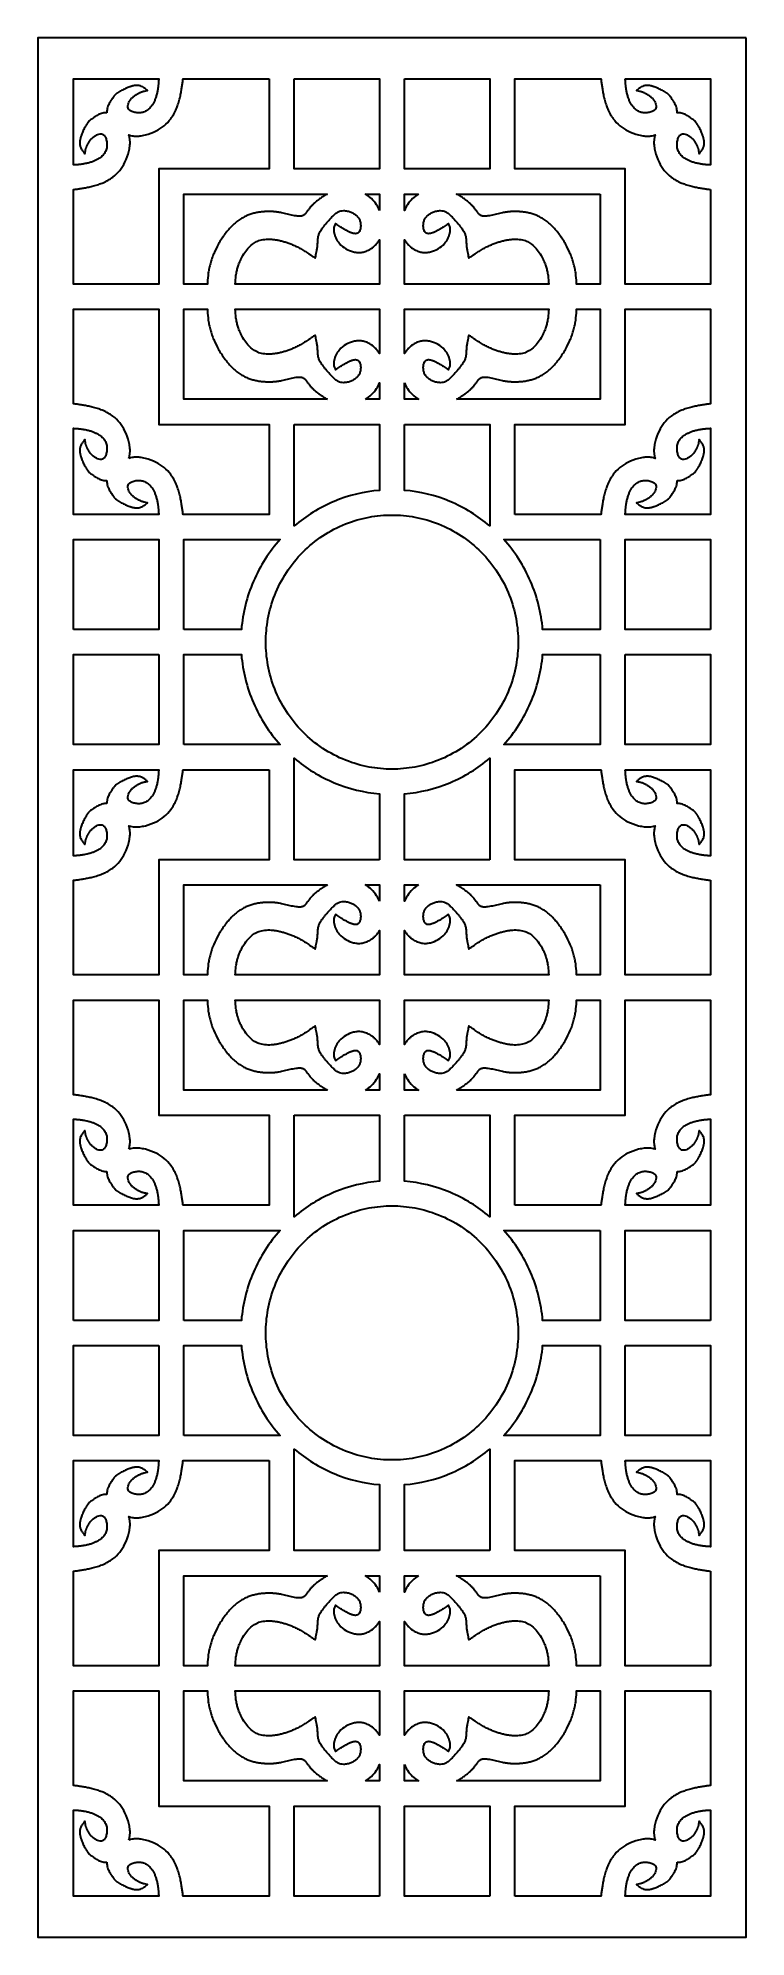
# Model space of a CAD drawing. Header units: centimetres. Extents: x -19.6 to -12.8, y -9 to 9.
import ezdxf

# ---------------------------------------------------------------- set-up
doc = ezdxf.new("R2010")
doc.units = ezdxf.units.CM
doc.header["$MEASUREMENT"] = 0
doc.layers.add('layer 1', color=7, linetype='Continuous')

msp = doc.modelspace()

# ---------------------------------------------------------------- linework, layer by layer
at = {"layer": 'layer 1', "color": 250, "lineweight": 30}
for points, knots in [([(-12.83818, 9.00077), (-12.83818, 3.00045), (-12.83818, -2.99988), (-12.83818, -9.00021), (-12.83818, -9.00021), (-15.07649, -9.00021), (-17.31483, -9.00021), (-19.55315, -9.00021), (-19.55315, -9.00021), (-19.55315, -2.99988), (-19.55315, 3.00045), (-19.55315, 9.00077), (-19.55315, 9.00077), (-17.31483, 9.00077), (-15.07649, 9.00077), (-12.83818, 9.00077)], [0, 0, 0, 0, 0.2, 0.2, 0.2, 0.2, 0.4, 0.4, 0.4, 0.4, 0.6, 0.6, 0.6, 0.6, 1, 1, 1, 1]), ([(-17.36035, 8.6124), (-17.63272, 8.6124), (-17.90507, 8.6124), (-18.17747, 8.6124), (-18.17747, 8.6124), (-18.17778, 8.60936), (-18.17811, 8.60632), (-18.17843, 8.60325), (-18.17843, 8.60325), (-18.1791, 8.59742), (-18.17977, 8.59156), (-18.18052, 8.58573), (-18.18052, 8.58573), (-18.18127, 8.57971), (-18.18205, 8.5737), (-18.18287, 8.56768), (-18.18287, 8.56768), (-18.18375, 8.56137), (-18.18466, 8.55506), (-18.18561, 8.54875), (-18.18561, 8.54875), (-18.18774, 8.53549), (-18.1899, 8.52223), (-18.19205, 8.50897), (-18.19205, 8.50897), (-18.19339, 8.50112), (-18.19481, 8.49327), (-18.19629, 8.48544), (-18.19629, 8.48544), (-18.19754, 8.47884), (-18.19881, 8.47227), (-18.20016, 8.4657), (-18.20016, 8.4657), (-18.20179, 8.45769), (-18.20353, 8.4497), (-18.20535, 8.44171), (-18.20535, 8.44171), (-18.207, 8.43454), (-18.2087, 8.42737), (-18.21054, 8.42024), (-18.21054, 8.42024), (-18.2149, 8.40316), (-18.21983, 8.38623), (-18.22539, 8.36951), (-18.22539, 8.36951), (-18.23005, 8.35531), (-18.23537, 8.34131), (-18.24123, 8.32757), (-18.24123, 8.32757), (-18.25507, 8.29503), (-18.27251, 8.26428), (-18.29328, 8.23573), (-18.29328, 8.23573), (-18.31162, 8.21051), (-18.33306, 8.18789), (-18.35722, 8.16825), (-18.35722, 8.16825), (-18.38072, 8.14915), (-18.40628, 8.13294), (-18.43353, 8.11985), (-18.43353, 8.11985), (-18.46606, 8.10422), (-18.49997, 8.09182), (-18.53486, 8.08278), (-18.53486, 8.08278), (-18.55189, 8.07836), (-18.56915, 8.07503), (-18.58655, 8.07273), (-18.58655, 8.07273), (-18.60001, 8.07097), (-18.61359, 8.0703), (-18.62719, 8.07076), (-18.62719, 8.07076), (-18.63532, 8.07103), (-18.64343, 8.0717), (-18.6515, 8.0728), (-18.6515, 8.0728), (-18.65953, 8.0739), (-18.6675, 8.07542), (-18.67539, 8.07735), (-18.67539, 8.07735), (-18.68049, 8.0786), (-18.6856, 8.08001), (-18.69062, 8.08158), (-18.69062, 8.08158), (-18.68905, 8.07652), (-18.68765, 8.0714), (-18.6864, 8.06623), (-18.6864, 8.06623), (-18.68451, 8.05831), (-18.683, 8.05027), (-18.68191, 8.04218), (-18.68191, 8.04218), (-18.6808, 8.03407), (-18.68013, 8.02591), (-18.67988, 8.01772), (-18.67988, 8.01772), (-18.67942, 8.00404), (-18.68009, 7.99038), (-18.68185, 7.97681), (-18.68185, 7.97681), (-18.6841, 7.95926), (-18.68745, 7.9419), (-18.69181, 7.92477), (-18.69181, 7.92477), (-18.70079, 7.88963), (-18.71309, 7.85551), (-18.72863, 7.82277), (-18.72863, 7.82277), (-18.74164, 7.79532), (-18.75775, 7.7696), (-18.77669, 7.74593), (-18.77669, 7.74593), (-18.79623, 7.72161), (-18.81868, 7.70002), (-18.84372, 7.68156), (-18.84372, 7.68156), (-18.8721, 7.66064), (-18.90264, 7.64309), (-18.93496, 7.62914), (-18.93496, 7.62914), (-18.94862, 7.62324), (-18.96249, 7.61793), (-18.9766, 7.6132), (-18.9766, 7.6132), (-18.99321, 7.60763), (-19.01004, 7.60264), (-19.02701, 7.59826), (-19.02701, 7.59826), (-19.0341, 7.59642), (-19.0412, 7.59468), (-19.04834, 7.59302), (-19.04834, 7.59302), (-19.05627, 7.5912), (-19.06418, 7.58945), (-19.07216, 7.5878), (-19.07216, 7.5878), (-19.07866, 7.58645), (-19.08522, 7.58515), (-19.09177, 7.5839), (-19.09177, 7.5839), (-19.09951, 7.58244), (-19.10724, 7.58102), (-19.11502, 7.57965), (-19.11502, 7.57965), (-19.12816, 7.57749), (-19.14134, 7.57533), (-19.1545, 7.57318), (-19.1545, 7.57318), (-19.1608, 7.57222), (-19.16713, 7.5713), (-19.17345, 7.57042), (-19.17345, 7.57042), (-19.17942, 7.56958), (-19.18541, 7.56879), (-19.19137, 7.56803), (-19.19137, 7.56803), (-19.19718, 7.56728), (-19.20298, 7.5666), (-19.20879, 7.56593), (-19.20879, 7.56593), (-19.21106, 7.56568), (-19.21331, 7.56543), (-19.21557, 7.56518), (-19.21557, 7.56518), (-19.21557, 7.2662), (-19.21557, 6.96723), (-19.21557, 6.66823), (-19.21557, 6.66823), (-18.94589, 6.66823), (-18.67621, 6.66823), (-18.40651, 6.66823), (-18.40651, 6.66823), (-18.40651, 6.95694), (-18.40651, 7.24565), (-18.40651, 7.53434), (-18.40651, 7.53434), (-18.40651, 7.59126), (-18.40651, 7.64819), (-18.40651, 7.70511), (-18.40651, 7.70511), (-18.40651, 7.71882), (-18.40651, 7.73254), (-18.40651, 7.74627), (-18.40651, 7.74627), (-18.40651, 7.75054), (-18.40651, 7.75479), (-18.40651, 7.75906), (-18.40651, 7.75906), (-18.40651, 7.75925), (-18.40651, 7.75946), (-18.40651, 7.75966), (-18.40651, 7.75966), (-18.4063, 7.75966), (-18.40611, 7.75966), (-18.40591, 7.75966), (-18.40591, 7.75966), (-18.40169, 7.75966), (-18.39746, 7.75966), (-18.39319, 7.75966), (-18.39319, 7.75966), (-18.04893, 7.75966), (-17.70463, 7.75966), (-17.36035, 7.75966), (-17.36035, 7.75966), (-17.36035, 8.04391), (-17.36035, 8.32815), (-17.36035, 8.6124)], [0, 0, 0, 0, 0.01886792, 0.01886792, 0.01886792, 0.01886792, 0.03773585, 0.03773585, 0.03773585, 0.03773585, 0.05660377, 0.05660377, 0.05660377, 0.05660377, 0.0754717, 0.0754717, 0.0754717, 0.0754717, 0.09433962, 0.09433962, 0.09433962, 0.09433962, 0.11320755, 0.11320755, 0.11320755, 0.11320755, 0.13207547, 0.13207547, 0.13207547, 0.13207547, 0.1509434, 0.1509434, 0.1509434, 0.1509434, 0.16981132, 0.16981132, 0.16981132, 0.16981132, 0.18867925, 0.18867925, 0.18867925, 0.18867925, 0.20754717, 0.20754717, 0.20754717, 0.20754717, 0.22641509, 0.22641509, 0.22641509, 0.22641509, 0.24528302, 0.24528302, 0.24528302, 0.24528302, 0.26415094, 0.26415094, 0.26415094, 0.26415094, 0.28301887, 0.28301887, 0.28301887, 0.28301887, 0.30188679, 0.30188679, 0.30188679, 0.30188679, 0.32075472, 0.32075472, 0.32075472, 0.32075472, 0.33962264, 0.33962264, 0.33962264, 0.33962264, 0.35849057, 0.35849057, 0.35849057, 0.35849057, 0.37735849, 0.37735849, 0.37735849, 0.37735849, 0.39622642, 0.39622642, 0.39622642, 0.39622642, 0.41509434, 0.41509434, 0.41509434, 0.41509434, 0.43396226, 0.43396226, 0.43396226, 0.43396226, 0.45283019, 0.45283019, 0.45283019, 0.45283019, 0.47169811, 0.47169811, 0.47169811, 0.47169811, 0.49056604, 0.49056604, 0.49056604, 0.49056604, 0.50943396, 0.50943396, 0.50943396, 0.50943396, 0.52830189, 0.52830189, 0.52830189, 0.52830189, 0.54716981, 0.54716981, 0.54716981, 0.54716981, 0.56603774, 0.56603774, 0.56603774, 0.56603774, 0.58490566, 0.58490566, 0.58490566, 0.58490566, 0.60377358, 0.60377358, 0.60377358, 0.60377358, 0.62264151, 0.62264151, 0.62264151, 0.62264151, 0.64150943, 0.64150943, 0.64150943, 0.64150943, 0.66037736, 0.66037736, 0.66037736, 0.66037736, 0.67924528, 0.67924528, 0.67924528, 0.67924528, 0.69811321, 0.69811321, 0.69811321, 0.69811321, 0.71698113, 0.71698113, 0.71698113, 0.71698113, 0.73584906, 0.73584906, 0.73584906, 0.73584906, 0.75471698, 0.75471698, 0.75471698, 0.75471698, 0.77358491, 0.77358491, 0.77358491, 0.77358491, 0.79245283, 0.79245283, 0.79245283, 0.79245283, 0.81132075, 0.81132075, 0.81132075, 0.81132075, 0.83018868, 0.83018868, 0.83018868, 0.83018868, 0.8490566, 0.8490566, 0.8490566, 0.8490566, 0.86792453, 0.86792453, 0.86792453, 0.86792453, 0.88679245, 0.88679245, 0.88679245, 0.88679245, 0.90566038, 0.90566038, 0.90566038, 0.90566038, 0.9245283, 0.9245283, 0.9245283, 0.9245283, 0.94339623, 0.94339623, 0.94339623, 0.94339623, 0.96226415, 0.96226415, 0.96226415, 0.96226415, 1, 1, 1, 1]), ([(-18.89987, 8.29225), (-18.90023, 8.29827), (-18.90014, 8.30431), (-18.89965, 8.3103), (-18.89965, 8.3103), (-18.89908, 8.31735), (-18.89795, 8.32435), (-18.89633, 8.33124), (-18.89633, 8.33124), (-18.8945, 8.33891), (-18.89215, 8.34647), (-18.8893, 8.35382), (-18.8893, 8.35382), (-18.88709, 8.35959), (-18.88457, 8.36527), (-18.88183, 8.37082), (-18.88183, 8.37082), (-18.87858, 8.37743), (-18.87508, 8.38392), (-18.8713, 8.39028), (-18.8713, 8.39028), (-18.86993, 8.3926), (-18.86852, 8.39492), (-18.8671, 8.39723), (-18.8671, 8.39723), (-18.86535, 8.4), (-18.86361, 8.40277), (-18.86183, 8.40552), (-18.86183, 8.40552), (-18.86141, 8.40615), (-18.86103, 8.40679), (-18.8606, 8.40742), (-18.8606, 8.40742), (-18.85815, 8.41112), (-18.85572, 8.41481), (-18.85327, 8.41851), (-18.85327, 8.41851), (-18.84885, 8.42525), (-18.84439, 8.43199), (-18.83996, 8.43873), (-18.83996, 8.43873), (-18.83773, 8.44205), (-18.83538, 8.4453), (-18.83298, 8.4485), (-18.83298, 8.4485), (-18.83124, 8.45082), (-18.82941, 8.45309), (-18.8275, 8.45526), (-18.8275, 8.45526), (-18.82523, 8.45786), (-18.82286, 8.46034), (-18.82035, 8.46273), (-18.82035, 8.46273), (-18.8177, 8.46526), (-18.81494, 8.46767), (-18.81207, 8.46996), (-18.81207, 8.46996), (-18.81059, 8.47115), (-18.80907, 8.47231), (-18.80753, 8.47345), (-18.80753, 8.47345), (-18.80579, 8.47473), (-18.80404, 8.476), (-18.80227, 8.47724), (-18.80227, 8.47724), (-18.8005, 8.47846), (-18.79871, 8.47965), (-18.79694, 8.48083), (-18.79694, 8.48083), (-18.79479, 8.48224), (-18.79263, 8.48363), (-18.79047, 8.48498), (-18.79047, 8.48498), (-18.78824, 8.48636), (-18.78601, 8.48772), (-18.78377, 8.48906), (-18.78377, 8.48906), (-18.78126, 8.49056), (-18.77876, 8.49205), (-18.77624, 8.49351), (-18.77624, 8.49351), (-18.77359, 8.49501), (-18.77095, 8.49653), (-18.76829, 8.49802), (-18.76829, 8.49802), (-18.76549, 8.49957), (-18.7627, 8.50111), (-18.75988, 8.50262), (-18.75988, 8.50262), (-18.75368, 8.50596), (-18.74742, 8.50919), (-18.74114, 8.51233), (-18.74114, 8.51233), (-18.73504, 8.51536), (-18.7289, 8.51831), (-18.7227, 8.52115), (-18.7227, 8.52115), (-18.7157, 8.52436), (-18.70865, 8.52742), (-18.70155, 8.53032), (-18.70155, 8.53032), (-18.69543, 8.53284), (-18.68921, 8.53521), (-18.68299, 8.53743), (-18.68299, 8.53743), (-18.67957, 8.53865), (-18.67612, 8.53981), (-18.67269, 8.54093), (-18.67269, 8.54093), (-18.6696, 8.54193), (-18.6665, 8.54286), (-18.66339, 8.54375), (-18.66339, 8.54375), (-18.66005, 8.5447), (-18.65669, 8.54558), (-18.65336, 8.54638), (-18.65336, 8.54638), (-18.6504, 8.5471), (-18.64745, 8.54773), (-18.6445, 8.54829), (-18.6445, 8.54829), (-18.64149, 8.54888), (-18.63844, 8.54937), (-18.6354, 8.54978), (-18.6354, 8.54978), (-18.63254, 8.55017), (-18.62967, 8.55047), (-18.6268, 8.5507), (-18.6268, 8.5507), (-18.62401, 8.55091), (-18.62123, 8.55104), (-18.6184, 8.55108), (-18.6184, 8.55108), (-18.61573, 8.55112), (-18.61306, 8.55109), (-18.61039, 8.55095), (-18.61039, 8.55095), (-18.6054, 8.55073), (-18.60043, 8.55017), (-18.59548, 8.54932), (-18.59548, 8.54932), (-18.59072, 8.54845), (-18.586, 8.54731), (-18.58138, 8.54586), (-18.58138, 8.54586), (-18.574, 8.54355), (-18.56691, 8.54046), (-18.56015, 8.53664), (-18.56015, 8.53664), (-18.55202, 8.53207), (-18.54432, 8.52682), (-18.53706, 8.52096), (-18.53706, 8.52096), (-18.52968, 8.51501), (-18.5223, 8.50904), (-18.51492, 8.50309), (-18.51492, 8.50309), (-18.51457, 8.50281), (-18.51424, 8.50254), (-18.5139, 8.50225), (-18.5139, 8.50225), (-18.51432, 8.50219), (-18.51476, 8.50211), (-18.5152, 8.50203), (-18.5152, 8.50203), (-18.52454, 8.50047), (-18.53387, 8.4989), (-18.54317, 8.49732), (-18.54317, 8.49732), (-18.5452, 8.49698), (-18.5472, 8.49659), (-18.54918, 8.49613), (-18.54918, 8.49613), (-18.55147, 8.49559), (-18.55375, 8.495), (-18.55604, 8.49435), (-18.55604, 8.49435), (-18.55829, 8.4937), (-18.56049, 8.493), (-18.56271, 8.49224), (-18.56271, 8.49224), (-18.56527, 8.49138), (-18.5678, 8.49045), (-18.5703, 8.48948), (-18.5703, 8.48948), (-18.57276, 8.48851), (-18.57521, 8.48751), (-18.57762, 8.48647), (-18.57762, 8.48647), (-18.58044, 8.48529), (-18.58319, 8.48403), (-18.58596, 8.48275), (-18.58596, 8.48275), (-18.58864, 8.4815), (-18.59128, 8.48024), (-18.59394, 8.47891), (-18.59394, 8.47891), (-18.59698, 8.47742), (-18.60001, 8.47586), (-18.60301, 8.47428), (-18.60301, 8.47428), (-18.60637, 8.47252), (-18.60972, 8.47069), (-18.61301, 8.46885), (-18.61301, 8.46885), (-18.61571, 8.46733), (-18.61839, 8.46577), (-18.62101, 8.46416), (-18.62101, 8.46416), (-18.62425, 8.46218), (-18.62748, 8.46012), (-18.63067, 8.45799), (-18.63067, 8.45799), (-18.63353, 8.45604), (-18.63637, 8.45402), (-18.63916, 8.45193), (-18.63916, 8.45193), (-18.64232, 8.44953), (-18.64544, 8.44704), (-18.64848, 8.44445), (-18.64848, 8.44445), (-18.65138, 8.44196), (-18.65422, 8.43938), (-18.65695, 8.43669), (-18.65695, 8.43669), (-18.66001, 8.43372), (-18.66295, 8.43065), (-18.66575, 8.42748), (-18.66575, 8.42748), (-18.6686, 8.42427), (-18.67131, 8.42097), (-18.67392, 8.41757), (-18.67392, 8.41757), (-18.6802, 8.40938), (-18.68575, 8.40065), (-18.69053, 8.39149), (-18.69053, 8.39149), (-18.69421, 8.38446), (-18.69709, 8.37707), (-18.69916, 8.3694), (-18.69916, 8.3694), (-18.7014, 8.36105), (-18.70206, 8.35242), (-18.70105, 8.34381), (-18.70105, 8.34381), (-18.70035, 8.33786), (-18.69823, 8.33224), (-18.69481, 8.32732), (-18.69481, 8.32732), (-18.69278, 8.32439), (-18.69043, 8.32173), (-18.68779, 8.31935), (-18.68779, 8.31935), (-18.68403, 8.31599), (-18.68001, 8.31301), (-18.67571, 8.31039), (-18.67571, 8.31039), (-18.67138, 8.30777), (-18.6669, 8.30546), (-18.66224, 8.30349), (-18.66224, 8.30349), (-18.65663, 8.30111), (-18.65092, 8.2991), (-18.64505, 8.29743), (-18.64505, 8.29743), (-18.63255, 8.29388), (-18.61972, 8.29178), (-18.60677, 8.29115), (-18.60677, 8.29115), (-18.5942, 8.29056), (-18.58165, 8.29143), (-18.5693, 8.29378), (-18.5693, 8.29378), (-18.55677, 8.29616), (-18.54469, 8.30024), (-18.5333, 8.30599), (-18.5333, 8.30599), (-18.52144, 8.31195), (-18.51051, 8.31946), (-18.50063, 8.32837), (-18.50063, 8.32837), (-18.49538, 8.33313), (-18.49045, 8.3382), (-18.48583, 8.34357), (-18.48583, 8.34357), (-18.48066, 8.34961), (-18.4758, 8.35591), (-18.47136, 8.36251), (-18.47136, 8.36251), (-18.46906, 8.3659), (-18.46684, 8.36935), (-18.46472, 8.37286), (-18.46472, 8.37286), (-18.46246, 8.3766), (-18.46027, 8.38044), (-18.4582, 8.3843), (-18.4582, 8.3843), (-18.45608, 8.38823), (-18.45405, 8.39221), (-18.45211, 8.39625), (-18.45211, 8.39625), (-18.45003, 8.40058), (-18.44806, 8.40496), (-18.44619, 8.40939), (-18.44619, 8.40939), (-18.44424, 8.41395), (-18.44242, 8.41853), (-18.44068, 8.42317), (-18.44068, 8.42317), (-18.43883, 8.42805), (-18.43709, 8.43298), (-18.43548, 8.43792), (-18.43548, 8.43792), (-18.43377, 8.44308), (-18.43217, 8.44828), (-18.43069, 8.4535), (-18.43069, 8.4535), (-18.42909, 8.45912), (-18.42758, 8.46475), (-18.4262, 8.47041), (-18.4262, 8.47041), (-18.42474, 8.4763), (-18.42342, 8.48219), (-18.42218, 8.48813), (-18.42218, 8.48813), (-18.42085, 8.49456), (-18.41961, 8.50102), (-18.4185, 8.50751), (-18.4185, 8.50751), (-18.41792, 8.51083), (-18.41739, 8.51417), (-18.41687, 8.51749), (-18.41687, 8.51749), (-18.4163, 8.52098), (-18.41579, 8.52447), (-18.4153, 8.52797), (-18.4153, 8.52797), (-18.41482, 8.53152), (-18.41433, 8.53508), (-18.41388, 8.53861), (-18.41388, 8.53861), (-18.41341, 8.54236), (-18.41298, 8.54607), (-18.41256, 8.54981), (-18.41256, 8.54981), (-18.41214, 8.55359), (-18.41174, 8.55738), (-18.41136, 8.56116), (-18.41136, 8.56116), (-18.41098, 8.56514), (-18.41064, 8.56912), (-18.41028, 8.57309), (-18.41028, 8.57309), (-18.40995, 8.57714), (-18.40962, 8.58117), (-18.40935, 8.58519), (-18.40935, 8.58519), (-18.40906, 8.58943), (-18.40879, 8.59368), (-18.40852, 8.59791), (-18.40852, 8.59791), (-18.40825, 8.60221), (-18.40803, 8.6065), (-18.40782, 8.61079), (-18.40782, 8.61079), (-18.4078, 8.61133), (-18.40776, 8.61186), (-18.40776, 8.6124), (-18.40776, 8.6124), (-18.67701, 8.6124), (-18.94628, 8.6124), (-19.21557, 8.6124), (-19.21557, 8.6124), (-19.21557, 8.34056), (-19.21557, 8.06873), (-19.21557, 7.7969), (-19.21557, 7.7969), (-19.21155, 7.7971), (-19.20751, 7.79732), (-19.20349, 7.79756), (-19.20349, 7.79756), (-19.19927, 7.7978), (-19.19508, 7.79809), (-19.19086, 7.7984), (-19.19086, 7.7984), (-19.18683, 7.7987), (-19.18285, 7.799), (-19.17882, 7.79935), (-19.17882, 7.79935), (-19.17487, 7.7997), (-19.17093, 7.80005), (-19.16699, 7.80044), (-19.16699, 7.80044), (-19.16323, 7.80081), (-19.15947, 7.80121), (-19.15571, 7.80164), (-19.15571, 7.80164), (-19.15199, 7.80205), (-19.14828, 7.8025), (-19.14457, 7.80297), (-19.14457, 7.80297), (-19.14106, 7.80343), (-19.13754, 7.80389), (-19.13403, 7.8044), (-19.13403, 7.8044), (-19.13053, 7.80489), (-19.12705, 7.80541), (-19.12361, 7.80597), (-19.12361, 7.80597), (-19.12032, 7.80648), (-19.11699, 7.80705), (-19.11367, 7.80762), (-19.11367, 7.80762), (-19.10724, 7.80875), (-19.10084, 7.80999), (-19.09441, 7.81134), (-19.09441, 7.81134), (-19.08854, 7.81258), (-19.08269, 7.81391), (-19.07686, 7.81536), (-19.07686, 7.81536), (-19.0712, 7.81677), (-19.06563, 7.81828), (-19.06005, 7.81988), (-19.06005, 7.81988), (-19.05486, 7.82139), (-19.04969, 7.823), (-19.04458, 7.82471), (-19.04458, 7.82471), (-19.03964, 7.82635), (-19.03477, 7.82809), (-19.02992, 7.82994), (-19.02992, 7.82994), (-19.0253, 7.83169), (-19.02076, 7.83355), (-19.01622, 7.83549), (-19.01622, 7.83549), (-19.01184, 7.83739), (-19.00748, 7.83939), (-19.00316, 7.84147), (-19.00316, 7.84147), (-18.99917, 7.84341), (-18.99522, 7.84545), (-18.99131, 7.84758), (-18.99131, 7.84758), (-18.98745, 7.84967), (-18.98366, 7.85187), (-18.97995, 7.85415), (-18.97995, 7.85415), (-18.97647, 7.85629), (-18.97302, 7.85851), (-18.96965, 7.86083), (-18.96965, 7.86083), (-18.96313, 7.86532), (-18.95685, 7.87019), (-18.95086, 7.87541), (-18.95086, 7.87541), (-18.94551, 7.88006), (-18.94048, 7.88503), (-18.93574, 7.89033), (-18.93574, 7.89033), (-18.92689, 7.90024), (-18.91944, 7.91126), (-18.9135, 7.92321), (-18.9135, 7.92321), (-18.90782, 7.93468), (-18.90375, 7.94684), (-18.90141, 7.95944), (-18.90141, 7.95944), (-18.89905, 7.97188), (-18.89821, 7.98451), (-18.89881, 7.99715), (-18.89881, 7.99715), (-18.89941, 8.01022), (-18.90149, 8.02312), (-18.90503, 8.03571), (-18.90503, 8.03571), (-18.90667, 8.0416), (-18.90867, 8.04738), (-18.91104, 8.05302), (-18.91104, 8.05302), (-18.91301, 8.0577), (-18.91531, 8.06222), (-18.9179, 8.06657), (-18.9179, 8.06657), (-18.92048, 8.0709), (-18.92345, 8.07495), (-18.9268, 8.07872), (-18.9268, 8.07872), (-18.92915, 8.08139), (-18.9318, 8.08376), (-18.93469, 8.08579), (-18.93469, 8.08579), (-18.93961, 8.08923), (-18.94517, 8.09137), (-18.95111, 8.09207), (-18.95111, 8.09207), (-18.95964, 8.0931), (-18.96822, 8.09245), (-18.97651, 8.09017), (-18.97651, 8.09017), (-18.98413, 8.0881), (-18.99148, 8.08519), (-18.99845, 8.08149), (-18.99845, 8.08149), (-19.00756, 8.07669), (-19.01621, 8.0711), (-19.02436, 8.06478), (-19.02436, 8.06478), (-19.02774, 8.06216), (-19.03101, 8.05941), (-19.03418, 8.05656), (-19.03418, 8.05656), (-19.03734, 8.05371), (-19.04039, 8.05075), (-19.04334, 8.04768), (-19.04334, 8.04768), (-19.04601, 8.04492), (-19.04858, 8.04207), (-19.05106, 8.03914), (-19.05106, 8.03914), (-19.05361, 8.0361), (-19.05611, 8.03296), (-19.05846, 8.02977), (-19.05846, 8.02977), (-19.06055, 8.02697), (-19.06256, 8.02412), (-19.06448, 8.02122), (-19.06448, 8.02122), (-19.06662, 8.01803), (-19.06867, 8.01478), (-19.07065, 8.0115), (-19.07065, 8.0115), (-19.07222, 8.00884), (-19.0738, 8.00617), (-19.07527, 8.00345), (-19.07527, 8.00345), (-19.07713, 8.00013), (-19.07893, 7.99677), (-19.08068, 7.99338), (-19.08068, 7.99338), (-19.08225, 7.99035), (-19.0838, 7.98731), (-19.08529, 7.98424), (-19.08529, 7.98424), (-19.08659, 7.98159), (-19.08786, 7.97891), (-19.0891, 7.97622), (-19.0891, 7.97622), (-19.09037, 7.97343), (-19.09161, 7.97065), (-19.0928, 7.96782), (-19.0928, 7.96782), (-19.09384, 7.96538), (-19.09482, 7.96293), (-19.09576, 7.96046), (-19.09576, 7.96046), (-19.09674, 7.95791), (-19.09765, 7.95536), (-19.09854, 7.95279), (-19.09854, 7.95279), (-19.09927, 7.95057), (-19.09998, 7.94834), (-19.1006, 7.94609), (-19.1006, 7.94609), (-19.10126, 7.94379), (-19.10186, 7.9415), (-19.10238, 7.93918), (-19.10238, 7.93918), (-19.10285, 7.93719), (-19.10323, 7.93518), (-19.10357, 7.93316), (-19.10357, 7.93316), (-19.10515, 7.92377), (-19.10669, 7.91437), (-19.10825, 7.90497), (-19.10825, 7.90497), (-19.10831, 7.90454), (-19.10838, 7.90411), (-19.10846, 7.90366), (-19.10846, 7.90366), (-19.10874, 7.904), (-19.10901, 7.90435), (-19.10929, 7.90471), (-19.10929, 7.90471), (-19.11521, 7.91213), (-19.12115, 7.91956), (-19.12705, 7.92699), (-19.12705, 7.92699), (-19.13289, 7.93429), (-19.13809, 7.94206), (-19.14264, 7.95024), (-19.14264, 7.95024), (-19.14641, 7.95702), (-19.14947, 7.96417), (-19.15179, 7.9716), (-19.15179, 7.9716), (-19.15324, 7.97626), (-19.15438, 7.98102), (-19.15519, 7.98583), (-19.15519, 7.98583), (-19.15605, 7.99078), (-19.1566, 7.99578), (-19.15684, 8.00082), (-19.15684, 8.00082), (-19.15697, 8.00351), (-19.15701, 8.00621), (-19.15697, 8.00888), (-19.15697, 8.00888), (-19.15691, 8.01171), (-19.15679, 8.01451), (-19.15657, 8.01733), (-19.15657, 8.01733), (-19.15636, 8.02022), (-19.15609, 8.02312), (-19.15567, 8.02598), (-19.15567, 8.02598), (-19.15526, 8.02905), (-19.15478, 8.03209), (-19.15422, 8.03514), (-19.15422, 8.03514), (-19.15363, 8.03813), (-19.15301, 8.0411), (-19.1523, 8.04405), (-19.1523, 8.04405), (-19.1515, 8.04743), (-19.15063, 8.05081), (-19.14969, 8.05414), (-19.14969, 8.05414), (-19.14879, 8.05728), (-19.14786, 8.06041), (-19.14687, 8.06351), (-19.14687, 8.06351), (-19.14579, 8.06698), (-19.14461, 8.07044), (-19.14341, 8.07387), (-19.14341, 8.07387), (-19.14119, 8.08017), (-19.13884, 8.08641), (-19.13634, 8.09258), (-19.13634, 8.09258), (-19.13348, 8.09975), (-19.13043, 8.10685), (-19.12723, 8.11388), (-19.12723, 8.11388), (-19.12443, 8.12012), (-19.12148, 8.1263), (-19.11847, 8.13246), (-19.11847, 8.13246), (-19.11536, 8.13879), (-19.11215, 8.14507), (-19.10882, 8.1513), (-19.10882, 8.1513), (-19.10731, 8.15412), (-19.10581, 8.15696), (-19.10426, 8.15978), (-19.10426, 8.15978), (-19.10278, 8.16245), (-19.10128, 8.16511), (-19.09977, 8.16778), (-19.09977, 8.16778), (-19.09832, 8.17032), (-19.09686, 8.17285), (-19.09538, 8.17537), (-19.09538, 8.17537), (-19.09401, 8.17762), (-19.09268, 8.17986), (-19.09129, 8.18208), (-19.09129, 8.18208), (-19.08995, 8.18428), (-19.0886, 8.18646), (-19.08717, 8.18861), (-19.08717, 8.18861), (-19.08603, 8.19043), (-19.08482, 8.1922), (-19.08362, 8.19396), (-19.08362, 8.19396), (-19.08238, 8.19576), (-19.08114, 8.19755), (-19.07985, 8.1993), (-19.07985, 8.1993), (-19.07873, 8.20084), (-19.07757, 8.20236), (-19.07638, 8.20385), (-19.07638, 8.20385), (-19.07411, 8.20674), (-19.07172, 8.20952), (-19.06921, 8.2122), (-19.06921, 8.2122), (-19.06683, 8.2147), (-19.06437, 8.2171), (-19.0618, 8.21939), (-19.0618, 8.21939), (-19.05961, 8.2213), (-19.05738, 8.22315), (-19.05508, 8.22491), (-19.05508, 8.22491), (-19.05194, 8.22729), (-19.04875, 8.22961), (-19.04551, 8.23183), (-19.04551, 8.23183), (-19.03879, 8.23633), (-19.03203, 8.24083), (-19.02529, 8.24535), (-19.02529, 8.24535), (-19.02162, 8.24779), (-19.018, 8.25023), (-19.01432, 8.25266), (-19.01432, 8.25266), (-19.0137, 8.25308), (-19.01303, 8.2535), (-19.0124, 8.25392), (-19.0124, 8.25392), (-19.00967, 8.25573), (-19.00691, 8.25751), (-19.00414, 8.25924), (-19.00414, 8.25924), (-19.00186, 8.26068), (-18.99953, 8.26209), (-18.99724, 8.26349), (-18.99724, 8.26349), (-18.99092, 8.26728), (-18.98448, 8.2708), (-18.9779, 8.27409), (-18.9779, 8.27409), (-18.9724, 8.27685), (-18.96678, 8.27936), (-18.96102, 8.28161), (-18.96102, 8.28161), (-18.9537, 8.28448), (-18.94622, 8.28683), (-18.93862, 8.28867), (-18.93862, 8.28867), (-18.93175, 8.29033), (-18.92483, 8.29145), (-18.91782, 8.29204), (-18.91782, 8.29204), (-18.91183, 8.29253), (-18.90587, 8.29261), (-18.89987, 8.29225)], [0, 0, 0, 0, 0.00537634, 0.00537634, 0.00537634, 0.00537634, 0.01075269, 0.01075269, 0.01075269, 0.01075269, 0.01612903, 0.01612903, 0.01612903, 0.01612903, 0.02150538, 0.02150538, 0.02150538, 0.02150538, 0.02688172, 0.02688172, 0.02688172, 0.02688172, 0.03225806, 0.03225806, 0.03225806, 0.03225806, 0.03763441, 0.03763441, 0.03763441, 0.03763441, 0.04301075, 0.04301075, 0.04301075, 0.04301075, 0.0483871, 0.0483871, 0.0483871, 0.0483871, 0.05376344, 0.05376344, 0.05376344, 0.05376344, 0.05913978, 0.05913978, 0.05913978, 0.05913978, 0.06451613, 0.06451613, 0.06451613, 0.06451613, 0.06989247, 0.06989247, 0.06989247, 0.06989247, 0.07526882, 0.07526882, 0.07526882, 0.07526882, 0.08064516, 0.08064516, 0.08064516, 0.08064516, 0.08602151, 0.08602151, 0.08602151, 0.08602151, 0.09139785, 0.09139785, 0.09139785, 0.09139785, 0.09677419, 0.09677419, 0.09677419, 0.09677419, 0.10215054, 0.10215054, 0.10215054, 0.10215054, 0.10752688, 0.10752688, 0.10752688, 0.10752688, 0.11290323, 0.11290323, 0.11290323, 0.11290323, 0.11827957, 0.11827957, 0.11827957, 0.11827957, 0.12365591, 0.12365591, 0.12365591, 0.12365591, 0.12903226, 0.12903226, 0.12903226, 0.12903226, 0.1344086, 0.1344086, 0.1344086, 0.1344086, 0.13978495, 0.13978495, 0.13978495, 0.13978495, 0.14516129, 0.14516129, 0.14516129, 0.14516129, 0.15053763, 0.15053763, 0.15053763, 0.15053763, 0.15591398, 0.15591398, 0.15591398, 0.15591398, 0.16129032, 0.16129032, 0.16129032, 0.16129032, 0.16666667, 0.16666667, 0.16666667, 0.16666667, 0.17204301, 0.17204301, 0.17204301, 0.17204301, 0.17741935, 0.17741935, 0.17741935, 0.17741935, 0.1827957, 0.1827957, 0.1827957, 0.1827957, 0.18817204, 0.18817204, 0.18817204, 0.18817204, 0.19354839, 0.19354839, 0.19354839, 0.19354839, 0.19892473, 0.19892473, 0.19892473, 0.19892473, 0.20430108, 0.20430108, 0.20430108, 0.20430108, 0.20967742, 0.20967742, 0.20967742, 0.20967742, 0.21505376, 0.21505376, 0.21505376, 0.21505376, 0.22043011, 0.22043011, 0.22043011, 0.22043011, 0.22580645, 0.22580645, 0.22580645, 0.22580645, 0.2311828, 0.2311828, 0.2311828, 0.2311828, 0.23655914, 0.23655914, 0.23655914, 0.23655914, 0.24193548, 0.24193548, 0.24193548, 0.24193548, 0.24731183, 0.24731183, 0.24731183, 0.24731183, 0.25268817, 0.25268817, 0.25268817, 0.25268817, 0.25806452, 0.25806452, 0.25806452, 0.25806452, 0.26344086, 0.26344086, 0.26344086, 0.26344086, 0.2688172, 0.2688172, 0.2688172, 0.2688172, 0.27419355, 0.27419355, 0.27419355, 0.27419355, 0.27956989, 0.27956989, 0.27956989, 0.27956989, 0.28494624, 0.28494624, 0.28494624, 0.28494624, 0.29032258, 0.29032258, 0.29032258, 0.29032258, 0.29569892, 0.29569892, 0.29569892, 0.29569892, 0.30107527, 0.30107527, 0.30107527, 0.30107527, 0.30645161, 0.30645161, 0.30645161, 0.30645161, 0.31182796, 0.31182796, 0.31182796, 0.31182796, 0.3172043, 0.3172043, 0.3172043, 0.3172043, 0.32258065, 0.32258065, 0.32258065, 0.32258065, 0.32795699, 0.32795699, 0.32795699, 0.32795699, 0.33333333, 0.33333333, 0.33333333, 0.33333333, 0.33870968, 0.33870968, 0.33870968, 0.33870968, 0.34408602, 0.34408602, 0.34408602, 0.34408602, 0.34946237, 0.34946237, 0.34946237, 0.34946237, 0.35483871, 0.35483871, 0.35483871, 0.35483871, 0.36021505, 0.36021505, 0.36021505, 0.36021505, 0.3655914, 0.3655914, 0.3655914, 0.3655914, 0.37096774, 0.37096774, 0.37096774, 0.37096774, 0.37634409, 0.37634409, 0.37634409, 0.37634409, 0.38172043, 0.38172043, 0.38172043, 0.38172043, 0.38709677, 0.38709677, 0.38709677, 0.38709677, 0.39247312, 0.39247312, 0.39247312, 0.39247312, 0.39784946, 0.39784946, 0.39784946, 0.39784946, 0.40322581, 0.40322581, 0.40322581, 0.40322581, 0.40860215, 0.40860215, 0.40860215, 0.40860215, 0.41397849, 0.41397849, 0.41397849, 0.41397849, 0.41935484, 0.41935484, 0.41935484, 0.41935484, 0.42473118, 0.42473118, 0.42473118, 0.42473118, 0.43010753, 0.43010753, 0.43010753, 0.43010753, 0.43548387, 0.43548387, 0.43548387, 0.43548387, 0.44086022, 0.44086022, 0.44086022, 0.44086022, 0.44623656, 0.44623656, 0.44623656, 0.44623656, 0.4516129, 0.4516129, 0.4516129, 0.4516129, 0.45698925, 0.45698925, 0.45698925, 0.45698925, 0.46236559, 0.46236559, 0.46236559, 0.46236559, 0.46774194, 0.46774194, 0.46774194, 0.46774194, 0.47311828, 0.47311828, 0.47311828, 0.47311828, 0.47849462, 0.47849462, 0.47849462, 0.47849462, 0.48387097, 0.48387097, 0.48387097, 0.48387097, 0.48924731, 0.48924731, 0.48924731, 0.48924731, 0.49462366, 0.49462366, 0.49462366, 0.49462366, 0.5, 0.5, 0.5, 0.5, 0.50537634, 0.50537634, 0.50537634, 0.50537634, 0.51075269, 0.51075269, 0.51075269, 0.51075269, 0.51612903, 0.51612903, 0.51612903, 0.51612903, 0.52150538, 0.52150538, 0.52150538, 0.52150538, 0.52688172, 0.52688172, 0.52688172, 0.52688172, 0.53225806, 0.53225806, 0.53225806, 0.53225806, 0.53763441, 0.53763441, 0.53763441, 0.53763441, 0.54301075, 0.54301075, 0.54301075, 0.54301075, 0.5483871, 0.5483871, 0.5483871, 0.5483871, 0.55376344, 0.55376344, 0.55376344, 0.55376344, 0.55913978, 0.55913978, 0.55913978, 0.55913978, 0.56451613, 0.56451613, 0.56451613, 0.56451613, 0.56989247, 0.56989247, 0.56989247, 0.56989247, 0.57526882, 0.57526882, 0.57526882, 0.57526882, 0.58064516, 0.58064516, 0.58064516, 0.58064516, 0.58602151, 0.58602151, 0.58602151, 0.58602151, 0.59139785, 0.59139785, 0.59139785, 0.59139785, 0.59677419, 0.59677419, 0.59677419, 0.59677419, 0.60215054, 0.60215054, 0.60215054, 0.60215054, 0.60752688, 0.60752688, 0.60752688, 0.60752688, 0.61290323, 0.61290323, 0.61290323, 0.61290323, 0.61827957, 0.61827957, 0.61827957, 0.61827957, 0.62365591, 0.62365591, 0.62365591, 0.62365591, 0.62903226, 0.62903226, 0.62903226, 0.62903226, 0.6344086, 0.6344086, 0.6344086, 0.6344086, 0.63978495, 0.63978495, 0.63978495, 0.63978495, 0.64516129, 0.64516129, 0.64516129, 0.64516129, 0.65053763, 0.65053763, 0.65053763, 0.65053763, 0.65591398, 0.65591398, 0.65591398, 0.65591398, 0.66129032, 0.66129032, 0.66129032, 0.66129032, 0.66666667, 0.66666667, 0.66666667, 0.66666667, 0.67204301, 0.67204301, 0.67204301, 0.67204301, 0.67741935, 0.67741935, 0.67741935, 0.67741935, 0.6827957, 0.6827957, 0.6827957, 0.6827957, 0.68817204, 0.68817204, 0.68817204, 0.68817204, 0.69354839, 0.69354839, 0.69354839, 0.69354839, 0.69892473, 0.69892473, 0.69892473, 0.69892473, 0.70430108, 0.70430108, 0.70430108, 0.70430108, 0.70967742, 0.70967742, 0.70967742, 0.70967742, 0.71505376, 0.71505376, 0.71505376, 0.71505376, 0.72043011, 0.72043011, 0.72043011, 0.72043011, 0.72580645, 0.72580645, 0.72580645, 0.72580645, 0.7311828, 0.7311828, 0.7311828, 0.7311828, 0.73655914, 0.73655914, 0.73655914, 0.73655914, 0.74193548, 0.74193548, 0.74193548, 0.74193548, 0.74731183, 0.74731183, 0.74731183, 0.74731183, 0.75268817, 0.75268817, 0.75268817, 0.75268817, 0.75806452, 0.75806452, 0.75806452, 0.75806452, 0.76344086, 0.76344086, 0.76344086, 0.76344086, 0.7688172, 0.7688172, 0.7688172, 0.7688172, 0.77419355, 0.77419355, 0.77419355, 0.77419355, 0.77956989, 0.77956989, 0.77956989, 0.77956989, 0.78494624, 0.78494624, 0.78494624, 0.78494624, 0.79032258, 0.79032258, 0.79032258, 0.79032258, 0.79569892, 0.79569892, 0.79569892, 0.79569892, 0.80107527, 0.80107527, 0.80107527, 0.80107527, 0.80645161, 0.80645161, 0.80645161, 0.80645161, 0.81182796, 0.81182796, 0.81182796, 0.81182796, 0.8172043, 0.8172043, 0.8172043, 0.8172043, 0.82258065, 0.82258065, 0.82258065, 0.82258065, 0.82795699, 0.82795699, 0.82795699, 0.82795699, 0.83333333, 0.83333333, 0.83333333, 0.83333333, 0.83870968, 0.83870968, 0.83870968, 0.83870968, 0.84408602, 0.84408602, 0.84408602, 0.84408602, 0.84946237, 0.84946237, 0.84946237, 0.84946237, 0.85483871, 0.85483871, 0.85483871, 0.85483871, 0.86021505, 0.86021505, 0.86021505, 0.86021505, 0.8655914, 0.8655914, 0.8655914, 0.8655914, 0.87096774, 0.87096774, 0.87096774, 0.87096774, 0.87634409, 0.87634409, 0.87634409, 0.87634409, 0.88172043, 0.88172043, 0.88172043, 0.88172043, 0.88709677, 0.88709677, 0.88709677, 0.88709677, 0.89247312, 0.89247312, 0.89247312, 0.89247312, 0.89784946, 0.89784946, 0.89784946, 0.89784946, 0.90322581, 0.90322581, 0.90322581, 0.90322581, 0.90860215, 0.90860215, 0.90860215, 0.90860215, 0.91397849, 0.91397849, 0.91397849, 0.91397849, 0.91935484, 0.91935484, 0.91935484, 0.91935484, 0.92473118, 0.92473118, 0.92473118, 0.92473118, 0.93010753, 0.93010753, 0.93010753, 0.93010753, 0.93548387, 0.93548387, 0.93548387, 0.93548387, 0.94086022, 0.94086022, 0.94086022, 0.94086022, 0.94623656, 0.94623656, 0.94623656, 0.94623656, 0.9516129, 0.9516129, 0.9516129, 0.9516129, 0.95698925, 0.95698925, 0.95698925, 0.95698925, 0.96236559, 0.96236559, 0.96236559, 0.96236559, 0.96774194, 0.96774194, 0.96774194, 0.96774194, 0.97311828, 0.97311828, 0.97311828, 0.97311828, 0.97849462, 0.97849462, 0.97849462, 0.97849462, 0.98387097, 0.98387097, 0.98387097, 0.98387097, 0.98924731, 0.98924731, 0.98924731, 0.98924731, 1, 1, 1, 1]), ([(-17.12327, 8.6124), (-17.12327, 8.32815), (-17.12327, 8.04391), (-17.12327, 7.75966), (-17.12327, 7.75966), (-16.8536, 7.75966), (-16.58389, 7.75966), (-16.31421, 7.75966), (-16.31421, 7.75966), (-16.31421, 8.04391), (-16.31421, 8.32815), (-16.31421, 8.6124), (-16.31421, 8.6124), (-16.58389, 8.6124), (-16.8536, 8.6124), (-17.12327, 8.6124)], [0, 0, 0, 0, 0.2, 0.2, 0.2, 0.2, 0.4, 0.4, 0.4, 0.4, 0.6, 0.6, 0.6, 0.6, 1, 1, 1, 1]), ([(-16.07711, 8.6124), (-16.07711, 8.32815), (-16.07711, 8.04391), (-16.07711, 7.75966), (-16.07711, 7.75966), (-15.80743, 7.75966), (-15.53772, 7.75966), (-15.26805, 7.75966), (-15.26805, 7.75966), (-15.26805, 8.04391), (-15.26805, 8.32815), (-15.26805, 8.6124), (-15.26805, 8.6124), (-15.53772, 8.6124), (-15.80743, 8.6124), (-16.07711, 8.6124)], [0, 0, 0, 0, 0.2, 0.2, 0.2, 0.2, 0.4, 0.4, 0.4, 0.4, 0.6, 0.6, 0.6, 0.6, 1, 1, 1, 1]), ([(-13.17576, 7.56518), (-13.17801, 7.56543), (-13.18026, 7.56568), (-13.18251, 7.56593), (-13.18251, 7.56593), (-13.18834, 7.5666), (-13.19415, 7.56728), (-13.19992, 7.56803), (-13.19992, 7.56803), (-13.20591, 7.56879), (-13.21189, 7.56958), (-13.21784, 7.57042), (-13.21784, 7.57042), (-13.22411, 7.57128), (-13.23039, 7.57219), (-13.23666, 7.57315), (-13.23666, 7.57315), (-13.24982, 7.57532), (-13.26299, 7.57747), (-13.27618, 7.57962), (-13.27618, 7.57962), (-13.28398, 7.58101), (-13.29176, 7.58244), (-13.29955, 7.5839), (-13.29955, 7.5839), (-13.30611, 7.58515), (-13.31264, 7.58645), (-13.31917, 7.5878), (-13.31917, 7.5878), (-13.32711, 7.58945), (-13.33505, 7.5912), (-13.34298, 7.59302), (-13.34298, 7.59302), (-13.35012, 7.59468), (-13.35722, 7.59642), (-13.36432, 7.59826), (-13.36432, 7.59826), (-13.38128, 7.60264), (-13.39808, 7.60763), (-13.4147, 7.6132), (-13.4147, 7.6132), (-13.4288, 7.61793), (-13.4427, 7.62324), (-13.45637, 7.62914), (-13.45637, 7.62914), (-13.48868, 7.64309), (-13.51923, 7.66064), (-13.54757, 7.68156), (-13.54757, 7.68156), (-13.57263, 7.70002), (-13.59509, 7.72161), (-13.61463, 7.74593), (-13.61463, 7.74593), (-13.63358, 7.7696), (-13.64969, 7.79532), (-13.6627, 7.82277), (-13.6627, 7.82277), (-13.67821, 7.85551), (-13.69053, 7.88963), (-13.69951, 7.92477), (-13.69951, 7.92477), (-13.70387, 7.9419), (-13.70721, 7.95926), (-13.70948, 7.97681), (-13.70948, 7.97681), (-13.71123, 7.99038), (-13.7119, 8.00404), (-13.71145, 8.01772), (-13.71145, 8.01772), (-13.71117, 8.02591), (-13.7105, 8.03407), (-13.70942, 8.04218), (-13.70942, 8.04218), (-13.70832, 8.05027), (-13.70681, 8.05831), (-13.7049, 8.06623), (-13.7049, 8.06623), (-13.70366, 8.0714), (-13.70225, 8.07652), (-13.7007, 8.08158), (-13.7007, 8.08158), (-13.70572, 8.08001), (-13.7108, 8.0786), (-13.71593, 8.07735), (-13.71593, 8.07735), (-13.72383, 8.07542), (-13.73177, 8.0739), (-13.73982, 8.0728), (-13.73982, 8.0728), (-13.74789, 8.0717), (-13.756, 8.07103), (-13.76413, 8.07076), (-13.76413, 8.07076), (-13.77771, 8.0703), (-13.79127, 8.07097), (-13.80477, 8.07273), (-13.80477, 8.07273), (-13.82218, 8.07503), (-13.83943, 8.07836), (-13.85644, 8.08278), (-13.85644, 8.08278), (-13.89136, 8.09182), (-13.92526, 8.10422), (-13.95779, 8.11985), (-13.95779, 8.11985), (-13.98505, 8.13294), (-14.01058, 8.14915), (-14.03408, 8.16825), (-14.03408, 8.16825), (-14.05825, 8.18789), (-14.07968, 8.21051), (-14.09801, 8.23573), (-14.09801, 8.23573), (-14.11881, 8.26428), (-14.13623, 8.29503), (-14.1501, 8.32757), (-14.1501, 8.32757), (-14.15595, 8.34131), (-14.16124, 8.35531), (-14.16593, 8.36951), (-14.16593, 8.36951), (-14.17149, 8.38623), (-14.17642, 8.40316), (-14.18077, 8.42024), (-14.18077, 8.42024), (-14.18258, 8.42737), (-14.18433, 8.43454), (-14.18596, 8.44171), (-14.18596, 8.44171), (-14.18779, 8.4497), (-14.1895, 8.45769), (-14.19116, 8.4657), (-14.19116, 8.4657), (-14.19251, 8.47227), (-14.19379, 8.47884), (-14.19503, 8.48544), (-14.19503, 8.48544), (-14.19649, 8.49322), (-14.19791, 8.50102), (-14.19924, 8.50884), (-14.19924, 8.50884), (-14.20138, 8.52209), (-14.20354, 8.53534), (-14.20568, 8.5486), (-14.20568, 8.5486), (-14.20665, 8.55496), (-14.20754, 8.56131), (-14.20843, 8.56768), (-14.20843, 8.56768), (-14.20927, 8.5737), (-14.21003, 8.57971), (-14.21081, 8.58573), (-14.21081, 8.58573), (-14.21151, 8.59156), (-14.21222, 8.59742), (-14.21289, 8.60325), (-14.21289, 8.60325), (-14.21321, 8.60632), (-14.21354, 8.60936), (-14.21388, 8.6124), (-14.21388, 8.6124), (-14.48622, 8.6124), (-14.7586, 8.6124), (-15.03095, 8.6124), (-15.03095, 8.6124), (-15.03095, 8.32815), (-15.03095, 8.04391), (-15.03095, 7.75966), (-15.03095, 7.75966), (-14.68669, 7.75966), (-14.34239, 7.75966), (-13.99809, 7.75966), (-13.99809, 7.75966), (-13.99387, 7.75966), (-13.98963, 7.75966), (-13.98541, 7.75966), (-13.98541, 7.75966), (-13.98521, 7.75966), (-13.98501, 7.75966), (-13.98482, 7.75966), (-13.98482, 7.75966), (-13.98482, 7.75946), (-13.98482, 7.75925), (-13.98482, 7.75906), (-13.98482, 7.75906), (-13.98482, 7.75479), (-13.98482, 7.75054), (-13.98482, 7.74627), (-13.98482, 7.74627), (-13.98482, 7.73254), (-13.98482, 7.71882), (-13.98482, 7.70511), (-13.98482, 7.70511), (-13.98482, 7.64819), (-13.98482, 7.59126), (-13.98482, 7.53434), (-13.98482, 7.53434), (-13.98482, 7.24565), (-13.98482, 6.95694), (-13.98482, 6.66823), (-13.98482, 6.66823), (-13.71511, 6.66823), (-13.44544, 6.66823), (-13.17576, 6.66823), (-13.17576, 6.66823), (-13.17576, 6.96723), (-13.17576, 7.2662), (-13.17576, 7.56518)], [0, 0, 0, 0, 0.01886792, 0.01886792, 0.01886792, 0.01886792, 0.03773585, 0.03773585, 0.03773585, 0.03773585, 0.05660377, 0.05660377, 0.05660377, 0.05660377, 0.0754717, 0.0754717, 0.0754717, 0.0754717, 0.09433962, 0.09433962, 0.09433962, 0.09433962, 0.11320755, 0.11320755, 0.11320755, 0.11320755, 0.13207547, 0.13207547, 0.13207547, 0.13207547, 0.1509434, 0.1509434, 0.1509434, 0.1509434, 0.16981132, 0.16981132, 0.16981132, 0.16981132, 0.18867925, 0.18867925, 0.18867925, 0.18867925, 0.20754717, 0.20754717, 0.20754717, 0.20754717, 0.22641509, 0.22641509, 0.22641509, 0.22641509, 0.24528302, 0.24528302, 0.24528302, 0.24528302, 0.26415094, 0.26415094, 0.26415094, 0.26415094, 0.28301887, 0.28301887, 0.28301887, 0.28301887, 0.30188679, 0.30188679, 0.30188679, 0.30188679, 0.32075472, 0.32075472, 0.32075472, 0.32075472, 0.33962264, 0.33962264, 0.33962264, 0.33962264, 0.35849057, 0.35849057, 0.35849057, 0.35849057, 0.37735849, 0.37735849, 0.37735849, 0.37735849, 0.39622642, 0.39622642, 0.39622642, 0.39622642, 0.41509434, 0.41509434, 0.41509434, 0.41509434, 0.43396226, 0.43396226, 0.43396226, 0.43396226, 0.45283019, 0.45283019, 0.45283019, 0.45283019, 0.47169811, 0.47169811, 0.47169811, 0.47169811, 0.49056604, 0.49056604, 0.49056604, 0.49056604, 0.50943396, 0.50943396, 0.50943396, 0.50943396, 0.52830189, 0.52830189, 0.52830189, 0.52830189, 0.54716981, 0.54716981, 0.54716981, 0.54716981, 0.56603774, 0.56603774, 0.56603774, 0.56603774, 0.58490566, 0.58490566, 0.58490566, 0.58490566, 0.60377358, 0.60377358, 0.60377358, 0.60377358, 0.62264151, 0.62264151, 0.62264151, 0.62264151, 0.64150943, 0.64150943, 0.64150943, 0.64150943, 0.66037736, 0.66037736, 0.66037736, 0.66037736, 0.67924528, 0.67924528, 0.67924528, 0.67924528, 0.69811321, 0.69811321, 0.69811321, 0.69811321, 0.71698113, 0.71698113, 0.71698113, 0.71698113, 0.73584906, 0.73584906, 0.73584906, 0.73584906, 0.75471698, 0.75471698, 0.75471698, 0.75471698, 0.77358491, 0.77358491, 0.77358491, 0.77358491, 0.79245283, 0.79245283, 0.79245283, 0.79245283, 0.81132075, 0.81132075, 0.81132075, 0.81132075, 0.83018868, 0.83018868, 0.83018868, 0.83018868, 0.8490566, 0.8490566, 0.8490566, 0.8490566, 0.86792453, 0.86792453, 0.86792453, 0.86792453, 0.88679245, 0.88679245, 0.88679245, 0.88679245, 0.90566038, 0.90566038, 0.90566038, 0.90566038, 0.9245283, 0.9245283, 0.9245283, 0.9245283, 0.94339623, 0.94339623, 0.94339623, 0.94339623, 0.96226415, 0.96226415, 0.96226415, 0.96226415, 1, 1, 1, 1]), ([(-13.98357, 8.6124), (-13.98356, 8.61186), (-13.98352, 8.61133), (-13.98351, 8.61079), (-13.98351, 8.61079), (-13.9833, 8.6065), (-13.98308, 8.60221), (-13.98281, 8.59791), (-13.98281, 8.59791), (-13.98254, 8.59368), (-13.98227, 8.58943), (-13.98198, 8.58519), (-13.98198, 8.58519), (-13.98167, 8.58117), (-13.98138, 8.57714), (-13.98101, 8.57309), (-13.98101, 8.57309), (-13.98068, 8.56912), (-13.98033, 8.56514), (-13.97996, 8.56116), (-13.97996, 8.56116), (-13.97958, 8.55738), (-13.97919, 8.55359), (-13.97877, 8.54981), (-13.97877, 8.54981), (-13.97834, 8.54607), (-13.97791, 8.54236), (-13.97744, 8.53861), (-13.97744, 8.53861), (-13.97698, 8.53508), (-13.97652, 8.53152), (-13.97599, 8.52797), (-13.97599, 8.52797), (-13.9755, 8.52447), (-13.975, 8.52098), (-13.97445, 8.51749), (-13.97445, 8.51749), (-13.97393, 8.51417), (-13.97338, 8.51083), (-13.97282, 8.50751), (-13.97282, 8.50751), (-13.97168, 8.50102), (-13.97047, 8.49456), (-13.96911, 8.48813), (-13.96911, 8.48813), (-13.96789, 8.48219), (-13.96658, 8.4763), (-13.96513, 8.47041), (-13.96513, 8.47041), (-13.96374, 8.46475), (-13.96224, 8.45912), (-13.96063, 8.4535), (-13.96063, 8.4535), (-13.95913, 8.44828), (-13.95754, 8.44308), (-13.95584, 8.43792), (-13.95584, 8.43792), (-13.9542, 8.43298), (-13.95249, 8.42805), (-13.95064, 8.42317), (-13.95064, 8.42317), (-13.94891, 8.41853), (-13.94706, 8.41395), (-13.94512, 8.40939), (-13.94512, 8.40939), (-13.94323, 8.40496), (-13.94126, 8.40058), (-13.93919, 8.39625), (-13.93919, 8.39625), (-13.93727, 8.39221), (-13.93524, 8.38823), (-13.93312, 8.3843), (-13.93312, 8.3843), (-13.93104, 8.38044), (-13.92887, 8.3766), (-13.92658, 8.37286), (-13.92658, 8.37286), (-13.92449, 8.36935), (-13.92227, 8.3659), (-13.91997, 8.36251), (-13.91997, 8.36251), (-13.9155, 8.35591), (-13.91066, 8.34961), (-13.90549, 8.34357), (-13.90549, 8.34357), (-13.90087, 8.3382), (-13.89593, 8.33313), (-13.89066, 8.32837), (-13.89066, 8.32837), (-13.88082, 8.31946), (-13.86988, 8.31195), (-13.85801, 8.30599), (-13.85801, 8.30599), (-13.8466, 8.30024), (-13.83452, 8.29616), (-13.82202, 8.29378), (-13.82202, 8.29378), (-13.80967, 8.29143), (-13.79711, 8.29056), (-13.78456, 8.29115), (-13.78456, 8.29115), (-13.77157, 8.29178), (-13.75877, 8.29388), (-13.74628, 8.29743), (-13.74628, 8.29743), (-13.74041, 8.2991), (-13.73467, 8.30111), (-13.72908, 8.30349), (-13.72908, 8.30349), (-13.72443, 8.30546), (-13.71992, 8.30777), (-13.71559, 8.31039), (-13.71559, 8.31039), (-13.71132, 8.31301), (-13.70726, 8.31599), (-13.70353, 8.31935), (-13.70353, 8.31935), (-13.70087, 8.32173), (-13.69853, 8.32439), (-13.69651, 8.32732), (-13.69651, 8.32732), (-13.6931, 8.33224), (-13.69098, 8.33786), (-13.69026, 8.34381), (-13.69026, 8.34381), (-13.68926, 8.35242), (-13.68989, 8.36105), (-13.69213, 8.3694), (-13.69213, 8.3694), (-13.69423, 8.37707), (-13.69711, 8.38446), (-13.70079, 8.39149), (-13.70079, 8.39149), (-13.70555, 8.40065), (-13.71111, 8.40938), (-13.71739, 8.41757), (-13.71739, 8.41757), (-13.71997, 8.42097), (-13.72272, 8.42427), (-13.72555, 8.42748), (-13.72555, 8.42748), (-13.72837, 8.43065), (-13.73132, 8.43372), (-13.73437, 8.43669), (-13.73437, 8.43669), (-13.73711, 8.43938), (-13.73993, 8.44196), (-13.74285, 8.44445), (-13.74285, 8.44445), (-13.74585, 8.44704), (-13.74897, 8.44953), (-13.75213, 8.45193), (-13.75213, 8.45193), (-13.75493, 8.45402), (-13.75777, 8.45604), (-13.76065, 8.45799), (-13.76065, 8.45799), (-13.76381, 8.46012), (-13.76704, 8.46218), (-13.77029, 8.46416), (-13.77029, 8.46416), (-13.77294, 8.46577), (-13.77559, 8.46733), (-13.77829, 8.46885), (-13.77829, 8.46885), (-13.78161, 8.47069), (-13.78493, 8.47252), (-13.78831, 8.47428), (-13.78831, 8.47428), (-13.79131, 8.47586), (-13.79434, 8.47742), (-13.79738, 8.47891), (-13.79738, 8.47891), (-13.80001, 8.48024), (-13.80268, 8.4815), (-13.80533, 8.48275), (-13.80533, 8.48275), (-13.80809, 8.48403), (-13.81088, 8.48529), (-13.81366, 8.48647), (-13.81366, 8.48647), (-13.81612, 8.48751), (-13.81856, 8.48851), (-13.82099, 8.48948), (-13.82099, 8.48948), (-13.82353, 8.49045), (-13.82605, 8.49138), (-13.82861, 8.49224), (-13.82861, 8.49224), (-13.83083, 8.493), (-13.83304, 8.4937), (-13.83529, 8.49435), (-13.83529, 8.49435), (-13.83754, 8.495), (-13.83982, 8.49559), (-13.84215, 8.49613), (-13.84215, 8.49613), (-13.84412, 8.49659), (-13.84613, 8.49698), (-13.84811, 8.49732), (-13.84811, 8.49732), (-13.85746, 8.4989), (-13.86678, 8.50047), (-13.87612, 8.50203), (-13.87612, 8.50203), (-13.87653, 8.50211), (-13.87699, 8.50219), (-13.87742, 8.50225), (-13.87742, 8.50225), (-13.87707, 8.50254), (-13.87672, 8.50281), (-13.87638, 8.50309), (-13.87638, 8.50309), (-13.86902, 8.50904), (-13.86161, 8.51501), (-13.85426, 8.52096), (-13.85426, 8.52096), (-13.84697, 8.52682), (-13.83927, 8.53207), (-13.83114, 8.53664), (-13.83114, 8.53664), (-13.82442, 8.54046), (-13.81731, 8.54355), (-13.8099, 8.54586), (-13.8099, 8.54586), (-13.80529, 8.54731), (-13.8006, 8.54845), (-13.79581, 8.54932), (-13.79581, 8.54932), (-13.79088, 8.55017), (-13.78592, 8.55073), (-13.78091, 8.55095), (-13.78091, 8.55095), (-13.77824, 8.55109), (-13.77556, 8.55112), (-13.77289, 8.55108), (-13.77289, 8.55108), (-13.7701, 8.55104), (-13.76732, 8.55091), (-13.76452, 8.5507), (-13.76452, 8.5507), (-13.76164, 8.55047), (-13.75877, 8.55017), (-13.75591, 8.54978), (-13.75591, 8.54978), (-13.75288, 8.54937), (-13.74984, 8.54888), (-13.74682, 8.54829), (-13.74682, 8.54829), (-13.74384, 8.54773), (-13.74089, 8.5471), (-13.73797, 8.54638), (-13.73797, 8.54638), (-13.7346, 8.54558), (-13.73127, 8.5447), (-13.72794, 8.54375), (-13.72794, 8.54375), (-13.72483, 8.54286), (-13.72173, 8.54193), (-13.71865, 8.54093), (-13.71865, 8.54093), (-13.7152, 8.53981), (-13.71175, 8.53865), (-13.70835, 8.53743), (-13.70835, 8.53743), (-13.70209, 8.53521), (-13.69589, 8.53284), (-13.68977, 8.53032), (-13.68977, 8.53032), (-13.68267, 8.52742), (-13.67559, 8.52436), (-13.66863, 8.52115), (-13.66863, 8.52115), (-13.66242, 8.51831), (-13.65626, 8.51536), (-13.65019, 8.51233), (-13.65019, 8.51233), (-13.64387, 8.50919), (-13.63763, 8.50596), (-13.63145, 8.50262), (-13.63145, 8.50262), (-13.62863, 8.50111), (-13.62583, 8.49957), (-13.62304, 8.49802), (-13.62304, 8.49802), (-13.62038, 8.49653), (-13.6177, 8.49501), (-13.61509, 8.49351), (-13.61509, 8.49351), (-13.61256, 8.49205), (-13.61004, 8.49056), (-13.60753, 8.48906), (-13.60753, 8.48906), (-13.6053, 8.48772), (-13.60308, 8.48636), (-13.60086, 8.48498), (-13.60086, 8.48498), (-13.59868, 8.48363), (-13.59651, 8.48224), (-13.59438, 8.48083), (-13.59438, 8.48083), (-13.59259, 8.47965), (-13.59082, 8.47846), (-13.58905, 8.47724), (-13.58905, 8.47724), (-13.58727, 8.476), (-13.58554, 8.47473), (-13.58375, 8.47345), (-13.58375, 8.47345), (-13.58222, 8.47231), (-13.58073, 8.47115), (-13.57926, 8.46996), (-13.57926, 8.46996), (-13.57639, 8.46767), (-13.57363, 8.46526), (-13.57096, 8.46273), (-13.57096, 8.46273), (-13.56846, 8.46034), (-13.56607, 8.45786), (-13.56382, 8.45526), (-13.56382, 8.45526), (-13.56191, 8.45309), (-13.56009, 8.45082), (-13.55834, 8.4485), (-13.55834, 8.4485), (-13.55597, 8.44536), (-13.55366, 8.44215), (-13.55147, 8.43889), (-13.55147, 8.43889), (-13.54698, 8.43209), (-13.54252, 8.4253), (-13.53803, 8.41851), (-13.53803, 8.41851), (-13.5356, 8.41483), (-13.53319, 8.41115), (-13.53075, 8.40748), (-13.53075, 8.40748), (-13.53033, 8.40683), (-13.52994, 8.4062), (-13.52953, 8.40555), (-13.52953, 8.40555), (-13.52773, 8.4028), (-13.52597, 8.40002), (-13.52422, 8.39723), (-13.52422, 8.39723), (-13.52278, 8.39492), (-13.5214, 8.3926), (-13.51999, 8.39028), (-13.51999, 8.39028), (-13.51624, 8.38392), (-13.51275, 8.37743), (-13.50948, 8.37082), (-13.50948, 8.37082), (-13.50672, 8.36527), (-13.50423, 8.35959), (-13.502, 8.35382), (-13.502, 8.35382), (-13.49917, 8.34647), (-13.49682, 8.33891), (-13.49497, 8.33124), (-13.49497, 8.33124), (-13.49333, 8.32435), (-13.49222, 8.31735), (-13.49165, 8.3103), (-13.49165, 8.3103), (-13.49114, 8.30431), (-13.49109, 8.29827), (-13.49142, 8.29225), (-13.49142, 8.29225), (-13.48546, 8.29261), (-13.47946, 8.29253), (-13.47351, 8.29204), (-13.47351, 8.29204), (-13.46651, 8.29145), (-13.45954, 8.29033), (-13.45272, 8.28867), (-13.45272, 8.28867), (-13.44507, 8.28683), (-13.43759, 8.28448), (-13.43028, 8.28161), (-13.43028, 8.28161), (-13.42455, 8.27936), (-13.4189, 8.27685), (-13.41339, 8.27409), (-13.41339, 8.27409), (-13.40683, 8.2708), (-13.40039, 8.26728), (-13.39409, 8.26349), (-13.39409, 8.26349), (-13.39176, 8.26209), (-13.38946, 8.26068), (-13.38718, 8.25924), (-13.38718, 8.25924), (-13.38442, 8.25751), (-13.38168, 8.25574), (-13.37893, 8.25395), (-13.37893, 8.25395), (-13.3783, 8.25354), (-13.37768, 8.25311), (-13.37703, 8.2527), (-13.37703, 8.2527), (-13.37338, 8.25024), (-13.36971, 8.24779), (-13.36603, 8.24535), (-13.36603, 8.24535), (-13.35935, 8.24088), (-13.35264, 8.2364), (-13.34596, 8.23194), (-13.34596, 8.23194), (-13.34265, 8.22967), (-13.33941, 8.22734), (-13.33624, 8.22491), (-13.33624, 8.22491), (-13.33391, 8.22315), (-13.3317, 8.2213), (-13.32953, 8.21939), (-13.32953, 8.21939), (-13.32696, 8.2171), (-13.32446, 8.2147), (-13.32211, 8.2122), (-13.32211, 8.2122), (-13.31961, 8.20952), (-13.31719, 8.20674), (-13.31491, 8.20385), (-13.31491, 8.20385), (-13.31376, 8.20236), (-13.3126, 8.20084), (-13.31145, 8.1993), (-13.31145, 8.1993), (-13.31017, 8.19755), (-13.30891, 8.19576), (-13.30769, 8.19396), (-13.30769, 8.19396), (-13.30647, 8.1922), (-13.30529, 8.19043), (-13.30414, 8.18861), (-13.30414, 8.18861), (-13.30273, 8.18646), (-13.30137, 8.18428), (-13.30001, 8.18208), (-13.30001, 8.18208), (-13.29863, 8.17986), (-13.29728, 8.17762), (-13.29595, 8.17537), (-13.29595, 8.17537), (-13.29446, 8.17285), (-13.293, 8.17032), (-13.29154, 8.16778), (-13.29154, 8.16778), (-13.29001, 8.16511), (-13.28854, 8.16245), (-13.28705, 8.15978), (-13.28705, 8.15978), (-13.28551, 8.15696), (-13.28398, 8.15412), (-13.28248, 8.1513), (-13.28248, 8.1513), (-13.27917, 8.14507), (-13.27597, 8.13879), (-13.27286, 8.13246), (-13.27286, 8.13246), (-13.26984, 8.1263), (-13.2669, 8.12012), (-13.26407, 8.11388), (-13.26407, 8.11388), (-13.26091, 8.10685), (-13.25785, 8.09975), (-13.25496, 8.09258), (-13.25496, 8.09258), (-13.25248, 8.08641), (-13.2501, 8.08017), (-13.2479, 8.07387), (-13.2479, 8.07387), (-13.24669, 8.07044), (-13.24554, 8.06698), (-13.24442, 8.06351), (-13.24442, 8.06351), (-13.24344, 8.06041), (-13.24249, 8.05728), (-13.24163, 8.05414), (-13.24163, 8.05414), (-13.24069, 8.05081), (-13.23981, 8.04743), (-13.23902, 8.04405), (-13.23902, 8.04405), (-13.2383, 8.0411), (-13.23766, 8.03813), (-13.2371, 8.03514), (-13.2371, 8.03514), (-13.23654, 8.03209), (-13.23605, 8.02905), (-13.23564, 8.02598), (-13.23564, 8.02598), (-13.23524, 8.02312), (-13.23495, 8.02022), (-13.23471, 8.01733), (-13.23471, 8.01733), (-13.23453, 8.01451), (-13.23438, 8.01171), (-13.23436, 8.00888), (-13.23436, 8.00888), (-13.2343, 8.00621), (-13.23436, 8.00351), (-13.23449, 8.00082), (-13.23449, 8.00082), (-13.23468, 7.99578), (-13.23524, 7.99078), (-13.23611, 7.98583), (-13.23611, 7.98583), (-13.23694, 7.98102), (-13.23809, 7.97626), (-13.23954, 7.9716), (-13.23954, 7.9716), (-13.24182, 7.96417), (-13.2449, 7.95702), (-13.24869, 7.95024), (-13.24869, 7.95024), (-13.25323, 7.94206), (-13.25844, 7.93429), (-13.26428, 7.92699), (-13.26428, 7.92699), (-13.27018, 7.91956), (-13.27609, 7.91213), (-13.28203, 7.90471), (-13.28203, 7.90471), (-13.28229, 7.90435), (-13.28257, 7.904), (-13.28284, 7.90366), (-13.28284, 7.90366), (-13.28291, 7.90411), (-13.28297, 7.90454), (-13.28305, 7.90497), (-13.28305, 7.90497), (-13.28461, 7.91437), (-13.28618, 7.92377), (-13.28776, 7.93316), (-13.28776, 7.93316), (-13.28808, 7.93518), (-13.28847, 7.93719), (-13.28892, 7.93918), (-13.28892, 7.93918), (-13.28946, 7.9415), (-13.29005, 7.94379), (-13.2907, 7.94609), (-13.2907, 7.94609), (-13.29135, 7.94834), (-13.29203, 7.95057), (-13.29279, 7.95279), (-13.29279, 7.95279), (-13.29365, 7.95536), (-13.29458, 7.95791), (-13.29553, 7.96046), (-13.29553, 7.96046), (-13.29649, 7.96293), (-13.29748, 7.96538), (-13.29851, 7.96782), (-13.29851, 7.96782), (-13.29971, 7.97065), (-13.30094, 7.97343), (-13.30223, 7.97622), (-13.30223, 7.97622), (-13.30344, 7.97891), (-13.3047, 7.98159), (-13.30601, 7.98424), (-13.30601, 7.98424), (-13.30752, 7.98731), (-13.30906, 7.99035), (-13.31064, 7.99338), (-13.31064, 7.99338), (-13.31239, 7.99677), (-13.3142, 8.00013), (-13.31603, 8.00345), (-13.31603, 8.00345), (-13.31753, 8.00617), (-13.3191, 8.00884), (-13.32068, 8.0115), (-13.32068, 8.0115), (-13.32265, 8.01478), (-13.32469, 8.01803), (-13.3268, 8.02122), (-13.3268, 8.02122), (-13.32874, 8.02412), (-13.33078, 8.02697), (-13.33283, 8.02977), (-13.33283, 8.02977), (-13.33521, 8.03296), (-13.33769, 8.0361), (-13.34027, 8.03914), (-13.34027, 8.03914), (-13.34275, 8.04207), (-13.34531, 8.04492), (-13.34795, 8.04768), (-13.34795, 8.04768), (-13.35091, 8.05075), (-13.35398, 8.05371), (-13.35711, 8.05656), (-13.35711, 8.05656), (-13.3603, 8.05941), (-13.36358, 8.06216), (-13.36697, 8.06478), (-13.36697, 8.06478), (-13.3751, 8.0711), (-13.38376, 8.07669), (-13.39286, 8.08149), (-13.39286, 8.08149), (-13.39985, 8.08519), (-13.40719, 8.0881), (-13.41481, 8.09017), (-13.41481, 8.09017), (-13.42311, 8.09245), (-13.43169, 8.0931), (-13.44021, 8.09207), (-13.44021, 8.09207), (-13.44615, 8.09137), (-13.45172, 8.08923), (-13.45663, 8.08579), (-13.45663, 8.08579), (-13.45953, 8.08376), (-13.46217, 8.08139), (-13.46452, 8.07872), (-13.46452, 8.07872), (-13.46784, 8.07495), (-13.47082, 8.0709), (-13.47341, 8.06657), (-13.47341, 8.06657), (-13.47602, 8.06222), (-13.47832, 8.0577), (-13.48028, 8.05302), (-13.48028, 8.05302), (-13.48262, 8.04738), (-13.48465, 8.0416), (-13.48629, 8.03571), (-13.48629, 8.03571), (-13.48983, 8.02312), (-13.49189, 8.01022), (-13.49252, 7.99715), (-13.49252, 7.99715), (-13.49312, 7.98451), (-13.49225, 7.97188), (-13.48992, 7.95944), (-13.48992, 7.95944), (-13.48757, 7.94684), (-13.48351, 7.93468), (-13.47779, 7.92321), (-13.47779, 7.92321), (-13.47187, 7.91126), (-13.4644, 7.90024), (-13.45555, 7.89033), (-13.45555, 7.89033), (-13.45084, 7.88503), (-13.44578, 7.88006), (-13.44047, 7.87541), (-13.44047, 7.87541), (-13.43447, 7.87019), (-13.4282, 7.86532), (-13.42164, 7.86083), (-13.42164, 7.86083), (-13.41827, 7.85851), (-13.41486, 7.85629), (-13.41138, 7.85415), (-13.41138, 7.85415), (-13.40762, 7.85187), (-13.40384, 7.84967), (-13.40001, 7.84758), (-13.40001, 7.84758), (-13.3961, 7.84545), (-13.39215, 7.84341), (-13.38813, 7.84147), (-13.38813, 7.84147), (-13.38385, 7.83939), (-13.37948, 7.83739), (-13.37507, 7.83549), (-13.37507, 7.83549), (-13.37057, 7.83355), (-13.36602, 7.83169), (-13.36141, 7.82994), (-13.36141, 7.82994), (-13.35655, 7.82809), (-13.35168, 7.82635), (-13.34674, 7.82471), (-13.34674, 7.82471), (-13.3416, 7.823), (-13.33646, 7.82139), (-13.33128, 7.81988), (-13.33128, 7.81988), (-13.32569, 7.81828), (-13.32009, 7.81677), (-13.31447, 7.81536), (-13.31447, 7.81536), (-13.30863, 7.81391), (-13.30279, 7.81258), (-13.29689, 7.81134), (-13.29689, 7.81134), (-13.29049, 7.80999), (-13.28406, 7.80875), (-13.27765, 7.80762), (-13.27765, 7.80762), (-13.27432, 7.80705), (-13.27101, 7.80648), (-13.26772, 7.80597), (-13.26772, 7.80597), (-13.26423, 7.80541), (-13.26077, 7.80489), (-13.25731, 7.8044), (-13.25731, 7.8044), (-13.25377, 7.80389), (-13.25026, 7.80343), (-13.24672, 7.80297), (-13.24672, 7.80297), (-13.24304, 7.8025), (-13.23933, 7.80205), (-13.23562, 7.80164), (-13.23562, 7.80164), (-13.23185, 7.80121), (-13.22809, 7.80081), (-13.22433, 7.80044), (-13.22433, 7.80044), (-13.22039, 7.80005), (-13.21642, 7.7997), (-13.21248, 7.79935), (-13.21248, 7.79935), (-13.20848, 7.799), (-13.20445, 7.7987), (-13.20047, 7.7984), (-13.20047, 7.7984), (-13.19625, 7.79809), (-13.19206, 7.7978), (-13.18784, 7.79756), (-13.18784, 7.79756), (-13.18381, 7.79732), (-13.17977, 7.7971), (-13.17576, 7.7969), (-13.17576, 7.7969), (-13.17576, 8.06873), (-13.17576, 8.34056), (-13.17576, 8.6124), (-13.17576, 8.6124), (-13.44503, 8.6124), (-13.71429, 8.6124), (-13.98357, 8.6124)], [0, 0, 0, 0, 0.00537634, 0.00537634, 0.00537634, 0.00537634, 0.01075269, 0.01075269, 0.01075269, 0.01075269, 0.01612903, 0.01612903, 0.01612903, 0.01612903, 0.02150538, 0.02150538, 0.02150538, 0.02150538, 0.02688172, 0.02688172, 0.02688172, 0.02688172, 0.03225806, 0.03225806, 0.03225806, 0.03225806, 0.03763441, 0.03763441, 0.03763441, 0.03763441, 0.04301075, 0.04301075, 0.04301075, 0.04301075, 0.0483871, 0.0483871, 0.0483871, 0.0483871, 0.05376344, 0.05376344, 0.05376344, 0.05376344, 0.05913978, 0.05913978, 0.05913978, 0.05913978, 0.06451613, 0.06451613, 0.06451613, 0.06451613, 0.06989247, 0.06989247, 0.06989247, 0.06989247, 0.07526882, 0.07526882, 0.07526882, 0.07526882, 0.08064516, 0.08064516, 0.08064516, 0.08064516, 0.08602151, 0.08602151, 0.08602151, 0.08602151, 0.09139785, 0.09139785, 0.09139785, 0.09139785, 0.09677419, 0.09677419, 0.09677419, 0.09677419, 0.10215054, 0.10215054, 0.10215054, 0.10215054, 0.10752688, 0.10752688, 0.10752688, 0.10752688, 0.11290323, 0.11290323, 0.11290323, 0.11290323, 0.11827957, 0.11827957, 0.11827957, 0.11827957, 0.12365591, 0.12365591, 0.12365591, 0.12365591, 0.12903226, 0.12903226, 0.12903226, 0.12903226, 0.1344086, 0.1344086, 0.1344086, 0.1344086, 0.13978495, 0.13978495, 0.13978495, 0.13978495, 0.14516129, 0.14516129, 0.14516129, 0.14516129, 0.15053763, 0.15053763, 0.15053763, 0.15053763, 0.15591398, 0.15591398, 0.15591398, 0.15591398, 0.16129032, 0.16129032, 0.16129032, 0.16129032, 0.16666667, 0.16666667, 0.16666667, 0.16666667, 0.17204301, 0.17204301, 0.17204301, 0.17204301, 0.17741935, 0.17741935, 0.17741935, 0.17741935, 0.1827957, 0.1827957, 0.1827957, 0.1827957, 0.18817204, 0.18817204, 0.18817204, 0.18817204, 0.19354839, 0.19354839, 0.19354839, 0.19354839, 0.19892473, 0.19892473, 0.19892473, 0.19892473, 0.20430108, 0.20430108, 0.20430108, 0.20430108, 0.20967742, 0.20967742, 0.20967742, 0.20967742, 0.21505376, 0.21505376, 0.21505376, 0.21505376, 0.22043011, 0.22043011, 0.22043011, 0.22043011, 0.22580645, 0.22580645, 0.22580645, 0.22580645, 0.2311828, 0.2311828, 0.2311828, 0.2311828, 0.23655914, 0.23655914, 0.23655914, 0.23655914, 0.24193548, 0.24193548, 0.24193548, 0.24193548, 0.24731183, 0.24731183, 0.24731183, 0.24731183, 0.25268817, 0.25268817, 0.25268817, 0.25268817, 0.25806452, 0.25806452, 0.25806452, 0.25806452, 0.26344086, 0.26344086, 0.26344086, 0.26344086, 0.2688172, 0.2688172, 0.2688172, 0.2688172, 0.27419355, 0.27419355, 0.27419355, 0.27419355, 0.27956989, 0.27956989, 0.27956989, 0.27956989, 0.28494624, 0.28494624, 0.28494624, 0.28494624, 0.29032258, 0.29032258, 0.29032258, 0.29032258, 0.29569892, 0.29569892, 0.29569892, 0.29569892, 0.30107527, 0.30107527, 0.30107527, 0.30107527, 0.30645161, 0.30645161, 0.30645161, 0.30645161, 0.31182796, 0.31182796, 0.31182796, 0.31182796, 0.3172043, 0.3172043, 0.3172043, 0.3172043, 0.32258065, 0.32258065, 0.32258065, 0.32258065, 0.32795699, 0.32795699, 0.32795699, 0.32795699, 0.33333333, 0.33333333, 0.33333333, 0.33333333, 0.33870968, 0.33870968, 0.33870968, 0.33870968, 0.34408602, 0.34408602, 0.34408602, 0.34408602, 0.34946237, 0.34946237, 0.34946237, 0.34946237, 0.35483871, 0.35483871, 0.35483871, 0.35483871, 0.36021505, 0.36021505, 0.36021505, 0.36021505, 0.3655914, 0.3655914, 0.3655914, 0.3655914, 0.37096774, 0.37096774, 0.37096774, 0.37096774, 0.37634409, 0.37634409, 0.37634409, 0.37634409, 0.38172043, 0.38172043, 0.38172043, 0.38172043, 0.38709677, 0.38709677, 0.38709677, 0.38709677, 0.39247312, 0.39247312, 0.39247312, 0.39247312, 0.39784946, 0.39784946, 0.39784946, 0.39784946, 0.40322581, 0.40322581, 0.40322581, 0.40322581, 0.40860215, 0.40860215, 0.40860215, 0.40860215, 0.41397849, 0.41397849, 0.41397849, 0.41397849, 0.41935484, 0.41935484, 0.41935484, 0.41935484, 0.42473118, 0.42473118, 0.42473118, 0.42473118, 0.43010753, 0.43010753, 0.43010753, 0.43010753, 0.43548387, 0.43548387, 0.43548387, 0.43548387, 0.44086022, 0.44086022, 0.44086022, 0.44086022, 0.44623656, 0.44623656, 0.44623656, 0.44623656, 0.4516129, 0.4516129, 0.4516129, 0.4516129, 0.45698925, 0.45698925, 0.45698925, 0.45698925, 0.46236559, 0.46236559, 0.46236559, 0.46236559, 0.46774194, 0.46774194, 0.46774194, 0.46774194, 0.47311828, 0.47311828, 0.47311828, 0.47311828, 0.47849462, 0.47849462, 0.47849462, 0.47849462, 0.48387097, 0.48387097, 0.48387097, 0.48387097, 0.48924731, 0.48924731, 0.48924731, 0.48924731, 0.49462366, 0.49462366, 0.49462366, 0.49462366, 0.5, 0.5, 0.5, 0.5, 0.50537634, 0.50537634, 0.50537634, 0.50537634, 0.51075269, 0.51075269, 0.51075269, 0.51075269, 0.51612903, 0.51612903, 0.51612903, 0.51612903, 0.52150538, 0.52150538, 0.52150538, 0.52150538, 0.52688172, 0.52688172, 0.52688172, 0.52688172, 0.53225806, 0.53225806, 0.53225806, 0.53225806, 0.53763441, 0.53763441, 0.53763441, 0.53763441, 0.54301075, 0.54301075, 0.54301075, 0.54301075, 0.5483871, 0.5483871, 0.5483871, 0.5483871, 0.55376344, 0.55376344, 0.55376344, 0.55376344, 0.55913978, 0.55913978, 0.55913978, 0.55913978, 0.56451613, 0.56451613, 0.56451613, 0.56451613, 0.56989247, 0.56989247, 0.56989247, 0.56989247, 0.57526882, 0.57526882, 0.57526882, 0.57526882, 0.58064516, 0.58064516, 0.58064516, 0.58064516, 0.58602151, 0.58602151, 0.58602151, 0.58602151, 0.59139785, 0.59139785, 0.59139785, 0.59139785, 0.59677419, 0.59677419, 0.59677419, 0.59677419, 0.60215054, 0.60215054, 0.60215054, 0.60215054, 0.60752688, 0.60752688, 0.60752688, 0.60752688, 0.61290323, 0.61290323, 0.61290323, 0.61290323, 0.61827957, 0.61827957, 0.61827957, 0.61827957, 0.62365591, 0.62365591, 0.62365591, 0.62365591, 0.62903226, 0.62903226, 0.62903226, 0.62903226, 0.6344086, 0.6344086, 0.6344086, 0.6344086, 0.63978495, 0.63978495, 0.63978495, 0.63978495, 0.64516129, 0.64516129, 0.64516129, 0.64516129, 0.65053763, 0.65053763, 0.65053763, 0.65053763, 0.65591398, 0.65591398, 0.65591398, 0.65591398, 0.66129032, 0.66129032, 0.66129032, 0.66129032, 0.66666667, 0.66666667, 0.66666667, 0.66666667, 0.67204301, 0.67204301, 0.67204301, 0.67204301, 0.67741935, 0.67741935, 0.67741935, 0.67741935, 0.6827957, 0.6827957, 0.6827957, 0.6827957, 0.68817204, 0.68817204, 0.68817204, 0.68817204, 0.69354839, 0.69354839, 0.69354839, 0.69354839, 0.69892473, 0.69892473, 0.69892473, 0.69892473, 0.70430108, 0.70430108, 0.70430108, 0.70430108, 0.70967742, 0.70967742, 0.70967742, 0.70967742, 0.71505376, 0.71505376, 0.71505376, 0.71505376, 0.72043011, 0.72043011, 0.72043011, 0.72043011, 0.72580645, 0.72580645, 0.72580645, 0.72580645, 0.7311828, 0.7311828, 0.7311828, 0.7311828, 0.73655914, 0.73655914, 0.73655914, 0.73655914, 0.74193548, 0.74193548, 0.74193548, 0.74193548, 0.74731183, 0.74731183, 0.74731183, 0.74731183, 0.75268817, 0.75268817, 0.75268817, 0.75268817, 0.75806452, 0.75806452, 0.75806452, 0.75806452, 0.76344086, 0.76344086, 0.76344086, 0.76344086, 0.7688172, 0.7688172, 0.7688172, 0.7688172, 0.77419355, 0.77419355, 0.77419355, 0.77419355, 0.77956989, 0.77956989, 0.77956989, 0.77956989, 0.78494624, 0.78494624, 0.78494624, 0.78494624, 0.79032258, 0.79032258, 0.79032258, 0.79032258, 0.79569892, 0.79569892, 0.79569892, 0.79569892, 0.80107527, 0.80107527, 0.80107527, 0.80107527, 0.80645161, 0.80645161, 0.80645161, 0.80645161, 0.81182796, 0.81182796, 0.81182796, 0.81182796, 0.8172043, 0.8172043, 0.8172043, 0.8172043, 0.82258065, 0.82258065, 0.82258065, 0.82258065, 0.82795699, 0.82795699, 0.82795699, 0.82795699, 0.83333333, 0.83333333, 0.83333333, 0.83333333, 0.83870968, 0.83870968, 0.83870968, 0.83870968, 0.84408602, 0.84408602, 0.84408602, 0.84408602, 0.84946237, 0.84946237, 0.84946237, 0.84946237, 0.85483871, 0.85483871, 0.85483871, 0.85483871, 0.86021505, 0.86021505, 0.86021505, 0.86021505, 0.8655914, 0.8655914, 0.8655914, 0.8655914, 0.87096774, 0.87096774, 0.87096774, 0.87096774, 0.87634409, 0.87634409, 0.87634409, 0.87634409, 0.88172043, 0.88172043, 0.88172043, 0.88172043, 0.88709677, 0.88709677, 0.88709677, 0.88709677, 0.89247312, 0.89247312, 0.89247312, 0.89247312, 0.89784946, 0.89784946, 0.89784946, 0.89784946, 0.90322581, 0.90322581, 0.90322581, 0.90322581, 0.90860215, 0.90860215, 0.90860215, 0.90860215, 0.91397849, 0.91397849, 0.91397849, 0.91397849, 0.91935484, 0.91935484, 0.91935484, 0.91935484, 0.92473118, 0.92473118, 0.92473118, 0.92473118, 0.93010753, 0.93010753, 0.93010753, 0.93010753, 0.93548387, 0.93548387, 0.93548387, 0.93548387, 0.94086022, 0.94086022, 0.94086022, 0.94086022, 0.94623656, 0.94623656, 0.94623656, 0.94623656, 0.9516129, 0.9516129, 0.9516129, 0.9516129, 0.95698925, 0.95698925, 0.95698925, 0.95698925, 0.96236559, 0.96236559, 0.96236559, 0.96236559, 0.96774194, 0.96774194, 0.96774194, 0.96774194, 0.97311828, 0.97311828, 0.97311828, 0.97311828, 0.97849462, 0.97849462, 0.97849462, 0.97849462, 0.98387097, 0.98387097, 0.98387097, 0.98387097, 0.98924731, 0.98924731, 0.98924731, 0.98924731, 1, 1, 1, 1]), ([(-16.80737, 7.52097), (-17.26137, 7.52097), (-17.71541, 7.52097), (-18.16942, 7.52097), (-18.16942, 7.52097), (-18.16942, 7.23672), (-18.16942, 6.95247), (-18.16942, 6.66823), (-18.16942, 6.66823), (-18.09449, 6.66823), (-18.01957, 6.66823), (-17.94466, 6.66823), (-17.94466, 6.66823), (-17.9447, 6.67324), (-17.94467, 6.67824), (-17.94463, 6.68324), (-17.94463, 6.68324), (-17.94428, 6.71331), (-17.94197, 6.7433), (-17.93771, 6.77306), (-17.93771, 6.77306), (-17.93552, 6.78836), (-17.93283, 6.80357), (-17.92963, 6.8187), (-17.92963, 6.8187), (-17.92638, 6.83403), (-17.92263, 6.84927), (-17.91838, 6.86436), (-17.91838, 6.86436), (-17.91409, 6.87951), (-17.90933, 6.89455), (-17.9041, 6.9094), (-17.9041, 6.9094), (-17.8986, 6.92502), (-17.89262, 6.94045), (-17.88617, 6.95569), (-17.88617, 6.95569), (-17.87275, 6.98745), (-17.85751, 7.01837), (-17.84054, 7.04835), (-17.84054, 7.04835), (-17.8237, 7.07814), (-17.80515, 7.10686), (-17.78495, 7.13446), (-17.78495, 7.13446), (-17.77454, 7.14872), (-17.76366, 7.16261), (-17.7523, 7.17615), (-17.7523, 7.17615), (-17.74197, 7.1885), (-17.73116, 7.20047), (-17.71994, 7.21203), (-17.71994, 7.21203), (-17.70814, 7.22418), (-17.69582, 7.2358), (-17.68301, 7.24688), (-17.68301, 7.24688), (-17.67182, 7.25659), (-17.66014, 7.26571), (-17.64803, 7.27423), (-17.64803, 7.27423), (-17.63627, 7.28254), (-17.62404, 7.29021), (-17.61144, 7.29725), (-17.61144, 7.29725), (-17.59865, 7.30438), (-17.58551, 7.31084), (-17.57205, 7.31661), (-17.57205, 7.31661), (-17.56011, 7.32175), (-17.5479, 7.32633), (-17.53555, 7.33037), (-17.53555, 7.33037), (-17.52265, 7.3346), (-17.50959, 7.33826), (-17.49639, 7.34136), (-17.49639, 7.34136), (-17.49044, 7.34277), (-17.48445, 7.34405), (-17.47847, 7.34523), (-17.47847, 7.34523), (-17.47231, 7.34643), (-17.46616, 7.34754), (-17.45994, 7.34853), (-17.45994, 7.34853), (-17.45425, 7.34944), (-17.44854, 7.35024), (-17.44285, 7.35096), (-17.44285, 7.35096), (-17.43694, 7.35172), (-17.43104, 7.35237), (-17.42513, 7.35294), (-17.42513, 7.35294), (-17.41976, 7.35344), (-17.41443, 7.35388), (-17.40906, 7.35424), (-17.40906, 7.35424), (-17.40353, 7.35461), (-17.39797, 7.35492), (-17.39242, 7.35514), (-17.39242, 7.35514), (-17.38751, 7.35534), (-17.38258, 7.35549), (-17.37769, 7.35559), (-17.37769, 7.35559), (-17.37256, 7.35569), (-17.36742, 7.35573), (-17.36229, 7.35572), (-17.36229, 7.35572), (-17.3576, 7.35569), (-17.35293, 7.35564), (-17.34828, 7.35554), (-17.34828, 7.35554), (-17.34382, 7.35544), (-17.33943, 7.35529), (-17.33501, 7.3551), (-17.33501, 7.3551), (-17.3308, 7.35492), (-17.32655, 7.35469), (-17.32235, 7.35442), (-17.32235, 7.35442), (-17.31829, 7.35416), (-17.31422, 7.35386), (-17.31017, 7.35351), (-17.31017, 7.35351), (-17.30634, 7.35317), (-17.30251, 7.35281), (-17.29868, 7.35239), (-17.29868, 7.35239), (-17.29488, 7.35199), (-17.29111, 7.35154), (-17.28734, 7.35104), (-17.28734, 7.35104), (-17.28384, 7.35058), (-17.28029, 7.3501), (-17.27679, 7.34957), (-17.27679, 7.34957), (-17.27318, 7.34902), (-17.26959, 7.34845), (-17.26603, 7.34784), (-17.26603, 7.34784), (-17.25803, 7.34648), (-17.25005, 7.3449), (-17.24212, 7.34312), (-17.24212, 7.34312), (-17.2238, 7.33904), (-17.20554, 7.33476), (-17.1873, 7.33027), (-17.1873, 7.33027), (-17.16963, 7.32594), (-17.15189, 7.32192), (-17.13408, 7.31826), (-17.13408, 7.31826), (-17.12471, 7.31633), (-17.11531, 7.31473), (-17.10581, 7.31348), (-17.10581, 7.31348), (-17.09887, 7.31254), (-17.0919, 7.31186), (-17.08493, 7.3114), (-17.08493, 7.3114), (-17.0798, 7.31108), (-17.07467, 7.31098), (-17.06954, 7.31111), (-17.06954, 7.31111), (-17.06392, 7.31126), (-17.05835, 7.31178), (-17.05282, 7.3127), (-17.05282, 7.3127), (-17.04913, 7.3133), (-17.04557, 7.31425), (-17.04207, 7.31553), (-17.04207, 7.31553), (-17.0389, 7.3167), (-17.03582, 7.31821), (-17.03296, 7.32007), (-17.03296, 7.32007), (-17.02958, 7.32225), (-17.02641, 7.32476), (-17.02351, 7.32757), (-17.02351, 7.32757), (-17.02216, 7.32887), (-17.02084, 7.33023), (-17.01958, 7.33163), (-17.01958, 7.33163), (-17.01791, 7.33349), (-17.01627, 7.33539), (-17.01468, 7.33733), (-17.01468, 7.33733), (-17.01341, 7.3389), (-17.01216, 7.34051), (-17.01094, 7.34213), (-17.01094, 7.34213), (-17.00903, 7.34464), (-17.00713, 7.34719), (-17.00529, 7.34974), (-17.00529, 7.34974), (-17.00173, 7.35469), (-16.99814, 7.35967), (-16.99459, 7.36464), (-16.99459, 7.36464), (-16.99229, 7.36785), (-16.98995, 7.37105), (-16.98759, 7.37424), (-16.98759, 7.37424), (-16.98574, 7.37673), (-16.98386, 7.37921), (-16.98196, 7.38166), (-16.98196, 7.38166), (-16.97942, 7.38494), (-16.97683, 7.3882), (-16.97422, 7.39142), (-16.97422, 7.39142), (-16.97173, 7.39445), (-16.9692, 7.39745), (-16.96664, 7.40042), (-16.96664, 7.40042), (-16.96362, 7.40389), (-16.96057, 7.40731), (-16.9574, 7.4107), (-16.9574, 7.4107), (-16.95425, 7.41407), (-16.95106, 7.4174), (-16.94783, 7.42064), (-16.94783, 7.42064), (-16.94429, 7.42419), (-16.94068, 7.42766), (-16.93704, 7.43107), (-16.93704, 7.43107), (-16.9331, 7.43474), (-16.92906, 7.43836), (-16.92501, 7.44192), (-16.92501, 7.44192), (-16.92079, 7.44558), (-16.91652, 7.44919), (-16.9122, 7.45274), (-16.9122, 7.45274), (-16.90768, 7.45641), (-16.90314, 7.46003), (-16.89849, 7.46356), (-16.89849, 7.46356), (-16.88859, 7.47117), (-16.87844, 7.47846), (-16.86807, 7.4854), (-16.86807, 7.4854), (-16.85763, 7.4924), (-16.84699, 7.49904), (-16.83615, 7.50535), (-16.83615, 7.50535), (-16.8267, 7.51083), (-16.8171, 7.51603), (-16.80737, 7.52097)], [0, 0, 0, 0, 0.015625, 0.015625, 0.015625, 0.015625, 0.03125, 0.03125, 0.03125, 0.03125, 0.046875, 0.046875, 0.046875, 0.046875, 0.0625, 0.0625, 0.0625, 0.0625, 0.078125, 0.078125, 0.078125, 0.078125, 0.09375, 0.09375, 0.09375, 0.09375, 0.109375, 0.109375, 0.109375, 0.109375, 0.125, 0.125, 0.125, 0.125, 0.140625, 0.140625, 0.140625, 0.140625, 0.15625, 0.15625, 0.15625, 0.15625, 0.171875, 0.171875, 0.171875, 0.171875, 0.1875, 0.1875, 0.1875, 0.1875, 0.203125, 0.203125, 0.203125, 0.203125, 0.21875, 0.21875, 0.21875, 0.21875, 0.234375, 0.234375, 0.234375, 0.234375, 0.25, 0.25, 0.25, 0.25, 0.265625, 0.265625, 0.265625, 0.265625, 0.28125, 0.28125, 0.28125, 0.28125, 0.296875, 0.296875, 0.296875, 0.296875, 0.3125, 0.3125, 0.3125, 0.3125, 0.328125, 0.328125, 0.328125, 0.328125, 0.34375, 0.34375, 0.34375, 0.34375, 0.359375, 0.359375, 0.359375, 0.359375, 0.375, 0.375, 0.375, 0.375, 0.390625, 0.390625, 0.390625, 0.390625, 0.40625, 0.40625, 0.40625, 0.40625, 0.421875, 0.421875, 0.421875, 0.421875, 0.4375, 0.4375, 0.4375, 0.4375, 0.453125, 0.453125, 0.453125, 0.453125, 0.46875, 0.46875, 0.46875, 0.46875, 0.484375, 0.484375, 0.484375, 0.484375, 0.5, 0.5, 0.5, 0.5, 0.515625, 0.515625, 0.515625, 0.515625, 0.53125, 0.53125, 0.53125, 0.53125, 0.546875, 0.546875, 0.546875, 0.546875, 0.5625, 0.5625, 0.5625, 0.5625, 0.578125, 0.578125, 0.578125, 0.578125, 0.59375, 0.59375, 0.59375, 0.59375, 0.609375, 0.609375, 0.609375, 0.609375, 0.625, 0.625, 0.625, 0.625, 0.640625, 0.640625, 0.640625, 0.640625, 0.65625, 0.65625, 0.65625, 0.65625, 0.671875, 0.671875, 0.671875, 0.671875, 0.6875, 0.6875, 0.6875, 0.6875, 0.703125, 0.703125, 0.703125, 0.703125, 0.71875, 0.71875, 0.71875, 0.71875, 0.734375, 0.734375, 0.734375, 0.734375, 0.75, 0.75, 0.75, 0.75, 0.765625, 0.765625, 0.765625, 0.765625, 0.78125, 0.78125, 0.78125, 0.78125, 0.796875, 0.796875, 0.796875, 0.796875, 0.8125, 0.8125, 0.8125, 0.8125, 0.828125, 0.828125, 0.828125, 0.828125, 0.84375, 0.84375, 0.84375, 0.84375, 0.859375, 0.859375, 0.859375, 0.859375, 0.875, 0.875, 0.875, 0.875, 0.890625, 0.890625, 0.890625, 0.890625, 0.90625, 0.90625, 0.90625, 0.90625, 0.921875, 0.921875, 0.921875, 0.921875, 0.9375, 0.9375, 0.9375, 0.9375, 0.953125, 0.953125, 0.953125, 0.953125, 0.96875, 0.96875, 0.96875, 0.96875, 1, 1, 1, 1]), ([(-16.31421, 7.36692), (-16.31421, 7.41827), (-16.31421, 7.46961), (-16.31421, 7.52097), (-16.31421, 7.52097), (-16.35823, 7.52097), (-16.40227, 7.52097), (-16.44634, 7.52097), (-16.44634, 7.52097), (-16.42622, 7.50871), (-16.40759, 7.49428), (-16.39067, 7.47787), (-16.39067, 7.47787), (-16.37231, 7.46008), (-16.35609, 7.44026), (-16.34228, 7.41867), (-16.34228, 7.41867), (-16.33167, 7.40212), (-16.32229, 7.38484), (-16.31421, 7.36692)], [0, 0, 0, 0, 0.16666667, 0.16666667, 0.16666667, 0.16666667, 0.33333333, 0.33333333, 0.33333333, 0.33333333, 0.5, 0.5, 0.5, 0.5, 0.66666667, 0.66666667, 0.66666667, 0.66666667, 1, 1, 1, 1]), ([(-15.94496, 7.52097), (-15.98902, 7.52097), (-16.03306, 7.52097), (-16.07711, 7.52097), (-16.07711, 7.52097), (-16.07711, 7.46961), (-16.07711, 7.41827), (-16.07711, 7.36692), (-16.07711, 7.36692), (-16.06902, 7.38484), (-16.05965, 7.40212), (-16.04904, 7.41867), (-16.04904, 7.41867), (-16.03523, 7.44026), (-16.01902, 7.46008), (-16.00066, 7.47787), (-16.00066, 7.47787), (-15.9837, 7.49428), (-15.96507, 7.50871), (-15.94496, 7.52097)], [0, 0, 0, 0, 0.16666667, 0.16666667, 0.16666667, 0.16666667, 0.33333333, 0.33333333, 0.33333333, 0.33333333, 0.5, 0.5, 0.5, 0.5, 0.66666667, 0.66666667, 0.66666667, 0.66666667, 1, 1, 1, 1]), ([(-14.22191, 7.52097), (-14.67592, 7.52097), (-15.12992, 7.52097), (-15.58396, 7.52097), (-15.58396, 7.52097), (-15.57419, 7.51603), (-15.56459, 7.51083), (-15.55515, 7.50535), (-15.55515, 7.50535), (-15.54432, 7.49904), (-15.53369, 7.4924), (-15.52326, 7.4854), (-15.52326, 7.4854), (-15.51289, 7.47846), (-15.50274, 7.47117), (-15.49283, 7.46356), (-15.49283, 7.46356), (-15.48819, 7.46003), (-15.48364, 7.45641), (-15.47913, 7.45274), (-15.47913, 7.45274), (-15.47477, 7.44919), (-15.47053, 7.44558), (-15.4663, 7.44192), (-15.4663, 7.44192), (-15.46227, 7.43836), (-15.45823, 7.43474), (-15.45429, 7.43107), (-15.45429, 7.43107), (-15.45062, 7.42766), (-15.44703, 7.42419), (-15.4435, 7.42064), (-15.4435, 7.42064), (-15.44026, 7.4174), (-15.43704, 7.41407), (-15.43391, 7.4107), (-15.43391, 7.4107), (-15.43076, 7.40731), (-15.42771, 7.40389), (-15.42469, 7.40042), (-15.42469, 7.40042), (-15.42209, 7.39745), (-15.41959, 7.39445), (-15.41711, 7.39142), (-15.41711, 7.39142), (-15.41449, 7.3882), (-15.41189, 7.38494), (-15.40935, 7.38166), (-15.40935, 7.38166), (-15.40746, 7.37921), (-15.40558, 7.37673), (-15.40373, 7.37424), (-15.40373, 7.37424), (-15.40138, 7.37107), (-15.39904, 7.36786), (-15.39673, 7.36466), (-15.39673, 7.36466), (-15.39316, 7.35969), (-15.38959, 7.35472), (-15.38605, 7.34974), (-15.38605, 7.34974), (-15.38418, 7.34719), (-15.38229, 7.34464), (-15.38038, 7.34213), (-15.38038, 7.34213), (-15.37917, 7.34051), (-15.37791, 7.3389), (-15.37661, 7.33733), (-15.37661, 7.33733), (-15.37503, 7.33539), (-15.37342, 7.33349), (-15.37172, 7.33163), (-15.37172, 7.33163), (-15.37047, 7.33023), (-15.36917, 7.32887), (-15.36781, 7.32757), (-15.36781, 7.32757), (-15.36488, 7.32476), (-15.36174, 7.32225), (-15.35833, 7.32007), (-15.35833, 7.32007), (-15.35547, 7.31821), (-15.35242, 7.3167), (-15.34922, 7.31553), (-15.34922, 7.31553), (-15.34576, 7.31425), (-15.34216, 7.3133), (-15.33849, 7.3127), (-15.33849, 7.3127), (-15.33297, 7.31178), (-15.32739, 7.31126), (-15.32178, 7.31111), (-15.32178, 7.31111), (-15.31665, 7.31098), (-15.31152, 7.31108), (-15.30639, 7.3114), (-15.30639, 7.3114), (-15.2994, 7.31186), (-15.29243, 7.31254), (-15.28552, 7.31348), (-15.28552, 7.31348), (-15.27602, 7.31473), (-15.26659, 7.31633), (-15.25725, 7.31826), (-15.25725, 7.31826), (-15.23943, 7.32192), (-15.2217, 7.32594), (-15.20402, 7.33027), (-15.20402, 7.33027), (-15.18579, 7.33476), (-15.16752, 7.33904), (-15.14919, 7.34312), (-15.14919, 7.34312), (-15.14127, 7.3449), (-15.13329, 7.34648), (-15.12528, 7.34784), (-15.12528, 7.34784), (-15.12169, 7.34845), (-15.11812, 7.34902), (-15.11454, 7.34957), (-15.11454, 7.34957), (-15.11101, 7.3501), (-15.10749, 7.35058), (-15.10398, 7.35104), (-15.10398, 7.35104), (-15.10022, 7.35154), (-15.09644, 7.35199), (-15.09265, 7.35239), (-15.09265, 7.35239), (-15.08881, 7.35281), (-15.08499, 7.35317), (-15.08112, 7.35351), (-15.08112, 7.35351), (-15.07707, 7.35386), (-15.07304, 7.35416), (-15.06897, 7.35442), (-15.06897, 7.35442), (-15.06474, 7.35469), (-15.06053, 7.35492), (-15.05631, 7.3551), (-15.05631, 7.3551), (-15.05189, 7.35529), (-15.04747, 7.35544), (-15.04306, 7.35554), (-15.04306, 7.35554), (-15.03838, 7.35564), (-15.0337, 7.35569), (-15.02903, 7.35572), (-15.02903, 7.35572), (-15.02389, 7.35573), (-15.01876, 7.35569), (-15.01364, 7.35559), (-15.01364, 7.35559), (-15.00871, 7.35549), (-15.00381, 7.35534), (-14.99891, 7.35514), (-14.99891, 7.35514), (-14.99335, 7.35492), (-14.98779, 7.35461), (-14.98225, 7.35424), (-14.98225, 7.35424), (-14.9769, 7.35388), (-14.97153, 7.35344), (-14.96619, 7.35294), (-14.96619, 7.35294), (-14.96029, 7.35237), (-14.95439, 7.35172), (-14.94848, 7.35096), (-14.94848, 7.35096), (-14.94277, 7.35024), (-14.93707, 7.34944), (-14.93136, 7.34853), (-14.93136, 7.34853), (-14.92518, 7.34754), (-14.91899, 7.34643), (-14.91284, 7.34523), (-14.91284, 7.34523), (-14.90685, 7.34405), (-14.90089, 7.34277), (-14.89493, 7.34136), (-14.89493, 7.34136), (-14.88173, 7.33826), (-14.86867, 7.3346), (-14.85577, 7.33037), (-14.85577, 7.33037), (-14.84339, 7.32633), (-14.83121, 7.32175), (-14.81926, 7.31661), (-14.81926, 7.31661), (-14.80582, 7.31084), (-14.79266, 7.30438), (-14.77989, 7.29725), (-14.77989, 7.29725), (-14.76729, 7.29021), (-14.75506, 7.28254), (-14.74325, 7.27423), (-14.74325, 7.27423), (-14.73114, 7.26571), (-14.71949, 7.25659), (-14.70829, 7.24688), (-14.70829, 7.24688), (-14.6955, 7.2358), (-14.68319, 7.22418), (-14.67139, 7.21203), (-14.67139, 7.21203), (-14.66016, 7.20047), (-14.64935, 7.1885), (-14.63899, 7.17615), (-14.63899, 7.17615), (-14.62766, 7.16261), (-14.61677, 7.14872), (-14.60638, 7.13446), (-14.60638, 7.13446), (-14.58617, 7.10686), (-14.56762, 7.07814), (-14.55074, 7.04835), (-14.55074, 7.04835), (-14.5338, 7.01837), (-14.51857, 6.98745), (-14.50515, 6.95569), (-14.50515, 6.95569), (-14.49871, 6.94045), (-14.49272, 6.92502), (-14.48722, 6.9094), (-14.48722, 6.9094), (-14.48195, 6.89455), (-14.47724, 6.87951), (-14.47295, 6.86436), (-14.47295, 6.86436), (-14.46869, 6.84927), (-14.46493, 6.83403), (-14.46169, 6.8187), (-14.46169, 6.8187), (-14.45848, 6.80357), (-14.45578, 6.78836), (-14.45361, 6.77306), (-14.45361, 6.77306), (-14.44934, 6.7433), (-14.44704, 6.71331), (-14.44669, 6.68324), (-14.44669, 6.68324), (-14.44662, 6.67824), (-14.44662, 6.67324), (-14.44663, 6.66823), (-14.44663, 6.66823), (-14.37171, 6.66823), (-14.2968, 6.66823), (-14.22191, 6.66823), (-14.22191, 6.66823), (-14.22191, 6.95247), (-14.22191, 7.23672), (-14.22191, 7.52097)], [0, 0, 0, 0, 0.015625, 0.015625, 0.015625, 0.015625, 0.03125, 0.03125, 0.03125, 0.03125, 0.046875, 0.046875, 0.046875, 0.046875, 0.0625, 0.0625, 0.0625, 0.0625, 0.078125, 0.078125, 0.078125, 0.078125, 0.09375, 0.09375, 0.09375, 0.09375, 0.109375, 0.109375, 0.109375, 0.109375, 0.125, 0.125, 0.125, 0.125, 0.140625, 0.140625, 0.140625, 0.140625, 0.15625, 0.15625, 0.15625, 0.15625, 0.171875, 0.171875, 0.171875, 0.171875, 0.1875, 0.1875, 0.1875, 0.1875, 0.203125, 0.203125, 0.203125, 0.203125, 0.21875, 0.21875, 0.21875, 0.21875, 0.234375, 0.234375, 0.234375, 0.234375, 0.25, 0.25, 0.25, 0.25, 0.265625, 0.265625, 0.265625, 0.265625, 0.28125, 0.28125, 0.28125, 0.28125, 0.296875, 0.296875, 0.296875, 0.296875, 0.3125, 0.3125, 0.3125, 0.3125, 0.328125, 0.328125, 0.328125, 0.328125, 0.34375, 0.34375, 0.34375, 0.34375, 0.359375, 0.359375, 0.359375, 0.359375, 0.375, 0.375, 0.375, 0.375, 0.390625, 0.390625, 0.390625, 0.390625, 0.40625, 0.40625, 0.40625, 0.40625, 0.421875, 0.421875, 0.421875, 0.421875, 0.4375, 0.4375, 0.4375, 0.4375, 0.453125, 0.453125, 0.453125, 0.453125, 0.46875, 0.46875, 0.46875, 0.46875, 0.484375, 0.484375, 0.484375, 0.484375, 0.5, 0.5, 0.5, 0.5, 0.515625, 0.515625, 0.515625, 0.515625, 0.53125, 0.53125, 0.53125, 0.53125, 0.546875, 0.546875, 0.546875, 0.546875, 0.5625, 0.5625, 0.5625, 0.5625, 0.578125, 0.578125, 0.578125, 0.578125, 0.59375, 0.59375, 0.59375, 0.59375, 0.609375, 0.609375, 0.609375, 0.609375, 0.625, 0.625, 0.625, 0.625, 0.640625, 0.640625, 0.640625, 0.640625, 0.65625, 0.65625, 0.65625, 0.65625, 0.671875, 0.671875, 0.671875, 0.671875, 0.6875, 0.6875, 0.6875, 0.6875, 0.703125, 0.703125, 0.703125, 0.703125, 0.71875, 0.71875, 0.71875, 0.71875, 0.734375, 0.734375, 0.734375, 0.734375, 0.75, 0.75, 0.75, 0.75, 0.765625, 0.765625, 0.765625, 0.765625, 0.78125, 0.78125, 0.78125, 0.78125, 0.796875, 0.796875, 0.796875, 0.796875, 0.8125, 0.8125, 0.8125, 0.8125, 0.828125, 0.828125, 0.828125, 0.828125, 0.84375, 0.84375, 0.84375, 0.84375, 0.859375, 0.859375, 0.859375, 0.859375, 0.875, 0.875, 0.875, 0.875, 0.890625, 0.890625, 0.890625, 0.890625, 0.90625, 0.90625, 0.90625, 0.90625, 0.921875, 0.921875, 0.921875, 0.921875, 0.9375, 0.9375, 0.9375, 0.9375, 0.953125, 0.953125, 0.953125, 0.953125, 0.96875, 0.96875, 0.96875, 0.96875, 1, 1, 1, 1]), ([(-16.6821, 7.20884), (-16.67107, 7.20203), (-16.66007, 7.19522), (-16.64905, 7.18841), (-16.64905, 7.18841), (-16.63931, 7.18294), (-16.62954, 7.17745), (-16.61977, 7.17198), (-16.61977, 7.17198), (-16.61756, 7.17082), (-16.61534, 7.16967), (-16.61311, 7.16855), (-16.61311, 7.16855), (-16.61102, 7.16748), (-16.60894, 7.16645), (-16.60682, 7.16541), (-16.60682, 7.16541), (-16.6047, 7.16438), (-16.6026, 7.16338), (-16.60047, 7.1624), (-16.60047, 7.1624), (-16.59853, 7.1615), (-16.59657, 7.16061), (-16.59463, 7.15976), (-16.59463, 7.15976), (-16.59266, 7.15891), (-16.59072, 7.15807), (-16.58875, 7.15726), (-16.58875, 7.15726), (-16.58694, 7.15651), (-16.58516, 7.15581), (-16.58335, 7.15509), (-16.58335, 7.15509), (-16.58154, 7.15441), (-16.57972, 7.15374), (-16.5779, 7.15309), (-16.5779, 7.15309), (-16.57625, 7.15252), (-16.57462, 7.15195), (-16.57296, 7.15142), (-16.57296, 7.15142), (-16.56969, 7.15036), (-16.56637, 7.14941), (-16.56303, 7.14855), (-16.56303, 7.14855), (-16.56034, 7.1479), (-16.55762, 7.14731), (-16.55488, 7.14685), (-16.55488, 7.14685), (-16.55221, 7.1464), (-16.5495, 7.14607), (-16.54684, 7.14588), (-16.54684, 7.14588), (-16.54466, 7.14571), (-16.54247, 7.14568), (-16.54028, 7.14575), (-16.54028, 7.14575), (-16.53822, 7.14582), (-16.53613, 7.14603), (-16.53409, 7.14635), (-16.53409, 7.14635), (-16.53235, 7.14663), (-16.5306, 7.14703), (-16.5289, 7.14755), (-16.5289, 7.14755), (-16.52305, 7.14935), (-16.51783, 7.15257), (-16.51358, 7.15703), (-16.51358, 7.15703), (-16.50744, 7.1635), (-16.50266, 7.17108), (-16.49948, 7.17945), (-16.49948, 7.17945), (-16.4963, 7.18781), (-16.4942, 7.1965), (-16.49324, 7.20539), (-16.49324, 7.20539), (-16.49205, 7.21604), (-16.49205, 7.22674), (-16.4932, 7.23738), (-16.4932, 7.23738), (-16.49425, 7.2472), (-16.49639, 7.25684), (-16.49958, 7.2662), (-16.49958, 7.2662), (-16.50261, 7.27515), (-16.50669, 7.28372), (-16.51167, 7.29175), (-16.51167, 7.29175), (-16.51677, 7.29994), (-16.52276, 7.30748), (-16.52957, 7.3143), (-16.52957, 7.3143), (-16.53701, 7.32176), (-16.54518, 7.32839), (-16.55402, 7.33412), (-16.55402, 7.33412), (-16.56332, 7.34011), (-16.57309, 7.34525), (-16.58333, 7.34944), (-16.58333, 7.34944), (-16.59439, 7.35396), (-16.60579, 7.35754), (-16.61748, 7.36011), (-16.61748, 7.36011), (-16.62943, 7.36273), (-16.64159, 7.36418), (-16.65381, 7.36443), (-16.65381, 7.36443), (-16.66333, 7.36463), (-16.67285, 7.36367), (-16.68213, 7.36159), (-16.68213, 7.36159), (-16.69047, 7.35972), (-16.69847, 7.35676), (-16.70605, 7.35279), (-16.70605, 7.35279), (-16.7158, 7.34766), (-16.72502, 7.34151), (-16.73349, 7.33444), (-16.73349, 7.33444), (-16.73714, 7.33137), (-16.74071, 7.32819), (-16.74418, 7.32492), (-16.74418, 7.32492), (-16.74893, 7.32044), (-16.75357, 7.31585), (-16.7581, 7.31114), (-16.7581, 7.31114), (-16.76689, 7.30159), (-16.77569, 7.29204), (-16.78447, 7.2825), (-16.78447, 7.2825), (-16.79709, 7.26849), (-16.80956, 7.25438), (-16.82187, 7.24013), (-16.82187, 7.24013), (-16.82819, 7.23282), (-16.83438, 7.22537), (-16.84038, 7.2178), (-16.84038, 7.2178), (-16.84513, 7.21185), (-16.84978, 7.20581), (-16.85428, 7.19968), (-16.85428, 7.19968), (-16.85788, 7.19478), (-16.86138, 7.18981), (-16.86474, 7.18476), (-16.86474, 7.18476), (-16.86856, 7.17909), (-16.87216, 7.17328), (-16.87556, 7.16735), (-16.87556, 7.16735), (-16.87819, 7.16283), (-16.88061, 7.15817), (-16.88285, 7.15344), (-16.88285, 7.15344), (-16.88499, 7.1488), (-16.88696, 7.14409), (-16.88867, 7.13926), (-16.88867, 7.13926), (-16.8904, 7.13446), (-16.89188, 7.12959), (-16.89314, 7.12465), (-16.89314, 7.12465), (-16.89421, 7.12044), (-16.89511, 7.11621), (-16.89586, 7.11194), (-16.89586, 7.11194), (-16.89672, 7.10699), (-16.89741, 7.10204), (-16.89793, 7.09707), (-16.89793, 7.09707), (-16.89831, 7.09361), (-16.89859, 7.09016), (-16.89881, 7.08671), (-16.89881, 7.08671), (-16.89919, 7.08103), (-16.89948, 7.07534), (-16.89969, 7.06965), (-16.89969, 7.06965), (-16.89997, 7.06263), (-16.9003, 7.05562), (-16.90062, 7.0486), (-16.90062, 7.0486), (-16.90073, 7.04632), (-16.90088, 7.04401), (-16.90105, 7.04172), (-16.90105, 7.04172), (-16.9016, 7.03381), (-16.90243, 7.02594), (-16.9035, 7.0181), (-16.9035, 7.0181), (-16.90497, 7.00744), (-16.90669, 6.99681), (-16.90866, 6.98624), (-16.90866, 6.98624), (-16.91213, 6.96852), (-16.91562, 6.95081), (-16.91909, 6.9331), (-16.91909, 6.9331), (-16.92038, 6.92657), (-16.92165, 6.92004), (-16.92294, 6.91351), (-16.92294, 6.91351), (-16.923, 6.9132), (-16.92307, 6.91291), (-16.92311, 6.91261), (-16.92311, 6.91261), (-16.92337, 6.91278), (-16.92362, 6.91298), (-16.92388, 6.91315), (-16.92388, 6.91315), (-16.92923, 6.91706), (-16.93456, 6.92096), (-16.93994, 6.92487), (-16.93994, 6.92487), (-16.94721, 6.93018), (-16.95454, 6.93541), (-16.96193, 6.94059), (-16.96193, 6.94059), (-16.9689, 6.94549), (-16.97592, 6.95031), (-16.98301, 6.95506), (-16.98301, 6.95506), (-16.98995, 6.95974), (-16.99694, 6.96433), (-17.00398, 6.96887), (-17.00398, 6.96887), (-17.01069, 6.97317), (-17.01741, 6.97739), (-17.02422, 6.98154), (-17.02422, 6.98154), (-17.03084, 6.98564), (-17.03755, 6.98963), (-17.04431, 6.99357), (-17.04431, 6.99357), (-17.05071, 6.99732), (-17.0572, 7.001), (-17.06374, 7.00461), (-17.06374, 7.00461), (-17.0701, 7.00814), (-17.07653, 7.01159), (-17.083, 7.01495), (-17.083, 7.01495), (-17.0892, 7.0182), (-17.09547, 7.02137), (-17.10175, 7.02445), (-17.10175, 7.02445), (-17.10792, 7.02747), (-17.11409, 7.03043), (-17.12032, 7.03328), (-17.12032, 7.03328), (-17.12633, 7.03606), (-17.1324, 7.03875), (-17.13848, 7.04137), (-17.13848, 7.04137), (-17.14444, 7.04393), (-17.15041, 7.0464), (-17.15643, 7.04881), (-17.15643, 7.04881), (-17.16228, 7.05115), (-17.16821, 7.05341), (-17.17415, 7.05561), (-17.17415, 7.05561), (-17.18548, 7.05978), (-17.19692, 7.06367), (-17.20844, 7.06725), (-17.20844, 7.06725), (-17.21985, 7.07081), (-17.23135, 7.07407), (-17.24295, 7.07701), (-17.24295, 7.07701), (-17.25446, 7.07996), (-17.26604, 7.08257), (-17.27771, 7.08488), (-17.27771, 7.08488), (-17.28812, 7.08694), (-17.29858, 7.08868), (-17.3091, 7.0901), (-17.3091, 7.0901), (-17.32008, 7.09158), (-17.33107, 7.09268), (-17.34212, 7.09338), (-17.34212, 7.09338), (-17.35192, 7.09401), (-17.36171, 7.09425), (-17.37154, 7.09409), (-17.37154, 7.09409), (-17.3921, 7.09376), (-17.41252, 7.09138), (-17.43259, 7.08698), (-17.43259, 7.08698), (-17.44913, 7.08336), (-17.46516, 7.07776), (-17.48039, 7.07033), (-17.48039, 7.07033), (-17.50725, 7.05721), (-17.53119, 7.03928), (-17.55143, 7.0172), (-17.55143, 7.0172), (-17.58032, 6.98566), (-17.60477, 6.95054), (-17.62439, 6.91247), (-17.62439, 6.91247), (-17.6281, 6.90522), (-17.63165, 6.8979), (-17.63504, 6.89049), (-17.63504, 6.89049), (-17.63828, 6.88341), (-17.64135, 6.87625), (-17.64424, 6.86902), (-17.64424, 6.86902), (-17.64692, 6.86226), (-17.64946, 6.85545), (-17.65183, 6.84856), (-17.65183, 6.84856), (-17.65422, 6.8417), (-17.65641, 6.83476), (-17.65845, 6.82779), (-17.65845, 6.82779), (-17.66193, 6.81597), (-17.66493, 6.80402), (-17.66746, 6.79196), (-17.66746, 6.79196), (-17.6705, 6.77755), (-17.67304, 6.76305), (-17.67511, 6.74848), (-17.67511, 6.74848), (-17.67891, 6.72188), (-17.68122, 6.6951), (-17.68209, 6.66823), (-17.68209, 6.66823), (-17.22613, 6.66823), (-16.77017, 6.66823), (-16.31421, 6.66823), (-16.31421, 6.66823), (-16.31421, 6.80821), (-16.31421, 6.94818), (-16.31421, 7.08816), (-16.31421, 7.08816), (-16.31639, 7.08449), (-16.31864, 7.08087), (-16.321, 7.07732), (-16.321, 7.07732), (-16.32613, 7.06957), (-16.3317, 7.06213), (-16.33763, 7.055), (-16.33763, 7.055), (-16.3437, 7.04772), (-16.35014, 7.0408), (-16.35692, 7.0342), (-16.35692, 7.0342), (-16.36315, 7.02817), (-16.36964, 7.02244), (-16.37642, 7.01705), (-16.37642, 7.01705), (-16.38312, 7.01173), (-16.39002, 7.00671), (-16.39722, 7.00206), (-16.39722, 7.00206), (-16.40393, 6.9977), (-16.41082, 6.9937), (-16.41795, 6.99001), (-16.41795, 6.99001), (-16.42458, 6.98656), (-16.43145, 6.98347), (-16.43841, 6.98074), (-16.43841, 6.98074), (-16.44516, 6.97811), (-16.45203, 6.97584), (-16.45901, 6.97394), (-16.45901, 6.97394), (-16.46581, 6.97209), (-16.47271, 6.97062), (-16.47967, 6.96952), (-16.47967, 6.96952), (-16.49265, 6.96748), (-16.50576, 6.96679), (-16.51886, 6.96744), (-16.51886, 6.96744), (-16.53283, 6.96815), (-16.54671, 6.97017), (-16.5603, 6.97349), (-16.5603, 6.97349), (-16.586, 6.97978), (-16.61052, 6.98972), (-16.63337, 7.0031), (-16.63337, 7.0031), (-16.65571, 7.01618), (-16.67589, 7.03242), (-16.69345, 7.05146), (-16.69345, 7.05146), (-16.69731, 7.05562), (-16.70099, 7.05994), (-16.70449, 7.06441), (-16.70449, 7.06441), (-16.70794, 7.06882), (-16.71122, 7.07335), (-16.71427, 7.07803), (-16.71427, 7.07803), (-16.71991, 7.08659), (-16.7249, 7.09555), (-16.72918, 7.10485), (-16.72918, 7.10485), (-16.73114, 7.10904), (-16.73293, 7.11331), (-16.73458, 7.11762), (-16.73458, 7.11762), (-16.73623, 7.12195), (-16.73774, 7.12635), (-16.73911, 7.13079), (-16.73911, 7.13079), (-16.74033, 7.13473), (-16.74141, 7.13868), (-16.74239, 7.14268), (-16.74239, 7.14268), (-16.74337, 7.1467), (-16.74423, 7.15074), (-16.74496, 7.1548), (-16.74496, 7.1548), (-16.74566, 7.15853), (-16.74622, 7.16228), (-16.74669, 7.16604), (-16.74669, 7.16604), (-16.7471, 7.16945), (-16.74741, 7.17287), (-16.74763, 7.17629), (-16.74763, 7.17629), (-16.7478, 7.17964), (-16.74787, 7.183), (-16.74784, 7.18635), (-16.74784, 7.18635), (-16.7478, 7.18943), (-16.74764, 7.19253), (-16.74736, 7.1956), (-16.74736, 7.1956), (-16.74683, 7.20149), (-16.74582, 7.20729), (-16.7443, 7.21298), (-16.7443, 7.21298), (-16.7429, 7.21822), (-16.74104, 7.22329), (-16.73868, 7.22817), (-16.73868, 7.22817), (-16.73658, 7.23252), (-16.73447, 7.2369), (-16.73235, 7.24125), (-16.73235, 7.24125), (-16.73225, 7.24145), (-16.73217, 7.24166), (-16.73208, 7.24185), (-16.73208, 7.24185), (-16.73189, 7.24173), (-16.7317, 7.24161), (-16.73152, 7.24148), (-16.73152, 7.24148), (-16.72747, 7.23883), (-16.72345, 7.23616), (-16.71944, 7.23349), (-16.71944, 7.23349), (-16.707, 7.22528), (-16.69456, 7.21706), (-16.6821, 7.20884)], [0, 0, 0, 0, 0.00854701, 0.00854701, 0.00854701, 0.00854701, 0.01709402, 0.01709402, 0.01709402, 0.01709402, 0.02564103, 0.02564103, 0.02564103, 0.02564103, 0.03418803, 0.03418803, 0.03418803, 0.03418803, 0.04273504, 0.04273504, 0.04273504, 0.04273504, 0.05128205, 0.05128205, 0.05128205, 0.05128205, 0.05982906, 0.05982906, 0.05982906, 0.05982906, 0.06837607, 0.06837607, 0.06837607, 0.06837607, 0.07692308, 0.07692308, 0.07692308, 0.07692308, 0.08547009, 0.08547009, 0.08547009, 0.08547009, 0.09401709, 0.09401709, 0.09401709, 0.09401709, 0.1025641, 0.1025641, 0.1025641, 0.1025641, 0.11111111, 0.11111111, 0.11111111, 0.11111111, 0.11965812, 0.11965812, 0.11965812, 0.11965812, 0.12820513, 0.12820513, 0.12820513, 0.12820513, 0.13675214, 0.13675214, 0.13675214, 0.13675214, 0.14529915, 0.14529915, 0.14529915, 0.14529915, 0.15384615, 0.15384615, 0.15384615, 0.15384615, 0.16239316, 0.16239316, 0.16239316, 0.16239316, 0.17094017, 0.17094017, 0.17094017, 0.17094017, 0.17948718, 0.17948718, 0.17948718, 0.17948718, 0.18803419, 0.18803419, 0.18803419, 0.18803419, 0.1965812, 0.1965812, 0.1965812, 0.1965812, 0.20512821, 0.20512821, 0.20512821, 0.20512821, 0.21367521, 0.21367521, 0.21367521, 0.21367521, 0.22222222, 0.22222222, 0.22222222, 0.22222222, 0.23076923, 0.23076923, 0.23076923, 0.23076923, 0.23931624, 0.23931624, 0.23931624, 0.23931624, 0.24786325, 0.24786325, 0.24786325, 0.24786325, 0.25641026, 0.25641026, 0.25641026, 0.25641026, 0.26495726, 0.26495726, 0.26495726, 0.26495726, 0.27350427, 0.27350427, 0.27350427, 0.27350427, 0.28205128, 0.28205128, 0.28205128, 0.28205128, 0.29059829, 0.29059829, 0.29059829, 0.29059829, 0.2991453, 0.2991453, 0.2991453, 0.2991453, 0.30769231, 0.30769231, 0.30769231, 0.30769231, 0.31623932, 0.31623932, 0.31623932, 0.31623932, 0.32478632, 0.32478632, 0.32478632, 0.32478632, 0.33333333, 0.33333333, 0.33333333, 0.33333333, 0.34188034, 0.34188034, 0.34188034, 0.34188034, 0.35042735, 0.35042735, 0.35042735, 0.35042735, 0.35897436, 0.35897436, 0.35897436, 0.35897436, 0.36752137, 0.36752137, 0.36752137, 0.36752137, 0.37606838, 0.37606838, 0.37606838, 0.37606838, 0.38461538, 0.38461538, 0.38461538, 0.38461538, 0.39316239, 0.39316239, 0.39316239, 0.39316239, 0.4017094, 0.4017094, 0.4017094, 0.4017094, 0.41025641, 0.41025641, 0.41025641, 0.41025641, 0.41880342, 0.41880342, 0.41880342, 0.41880342, 0.42735043, 0.42735043, 0.42735043, 0.42735043, 0.43589744, 0.43589744, 0.43589744, 0.43589744, 0.44444444, 0.44444444, 0.44444444, 0.44444444, 0.45299145, 0.45299145, 0.45299145, 0.45299145, 0.46153846, 0.46153846, 0.46153846, 0.46153846, 0.47008547, 0.47008547, 0.47008547, 0.47008547, 0.47863248, 0.47863248, 0.47863248, 0.47863248, 0.48717949, 0.48717949, 0.48717949, 0.48717949, 0.4957265, 0.4957265, 0.4957265, 0.4957265, 0.5042735, 0.5042735, 0.5042735, 0.5042735, 0.51282051, 0.51282051, 0.51282051, 0.51282051, 0.52136752, 0.52136752, 0.52136752, 0.52136752, 0.52991453, 0.52991453, 0.52991453, 0.52991453, 0.53846154, 0.53846154, 0.53846154, 0.53846154, 0.54700855, 0.54700855, 0.54700855, 0.54700855, 0.55555556, 0.55555556, 0.55555556, 0.55555556, 0.56410256, 0.56410256, 0.56410256, 0.56410256, 0.57264957, 0.57264957, 0.57264957, 0.57264957, 0.58119658, 0.58119658, 0.58119658, 0.58119658, 0.58974359, 0.58974359, 0.58974359, 0.58974359, 0.5982906, 0.5982906, 0.5982906, 0.5982906, 0.60683761, 0.60683761, 0.60683761, 0.60683761, 0.61538462, 0.61538462, 0.61538462, 0.61538462, 0.62393162, 0.62393162, 0.62393162, 0.62393162, 0.63247863, 0.63247863, 0.63247863, 0.63247863, 0.64102564, 0.64102564, 0.64102564, 0.64102564, 0.64957265, 0.64957265, 0.64957265, 0.64957265, 0.65811966, 0.65811966, 0.65811966, 0.65811966, 0.66666667, 0.66666667, 0.66666667, 0.66666667, 0.67521368, 0.67521368, 0.67521368, 0.67521368, 0.68376068, 0.68376068, 0.68376068, 0.68376068, 0.69230769, 0.69230769, 0.69230769, 0.69230769, 0.7008547, 0.7008547, 0.7008547, 0.7008547, 0.70940171, 0.70940171, 0.70940171, 0.70940171, 0.71794872, 0.71794872, 0.71794872, 0.71794872, 0.72649573, 0.72649573, 0.72649573, 0.72649573, 0.73504274, 0.73504274, 0.73504274, 0.73504274, 0.74358974, 0.74358974, 0.74358974, 0.74358974, 0.75213675, 0.75213675, 0.75213675, 0.75213675, 0.76068376, 0.76068376, 0.76068376, 0.76068376, 0.76923077, 0.76923077, 0.76923077, 0.76923077, 0.77777778, 0.77777778, 0.77777778, 0.77777778, 0.78632479, 0.78632479, 0.78632479, 0.78632479, 0.79487179, 0.79487179, 0.79487179, 0.79487179, 0.8034188, 0.8034188, 0.8034188, 0.8034188, 0.81196581, 0.81196581, 0.81196581, 0.81196581, 0.82051282, 0.82051282, 0.82051282, 0.82051282, 0.82905983, 0.82905983, 0.82905983, 0.82905983, 0.83760684, 0.83760684, 0.83760684, 0.83760684, 0.84615385, 0.84615385, 0.84615385, 0.84615385, 0.85470085, 0.85470085, 0.85470085, 0.85470085, 0.86324786, 0.86324786, 0.86324786, 0.86324786, 0.87179487, 0.87179487, 0.87179487, 0.87179487, 0.88034188, 0.88034188, 0.88034188, 0.88034188, 0.88888889, 0.88888889, 0.88888889, 0.88888889, 0.8974359, 0.8974359, 0.8974359, 0.8974359, 0.90598291, 0.90598291, 0.90598291, 0.90598291, 0.91452991, 0.91452991, 0.91452991, 0.91452991, 0.92307692, 0.92307692, 0.92307692, 0.92307692, 0.93162393, 0.93162393, 0.93162393, 0.93162393, 0.94017094, 0.94017094, 0.94017094, 0.94017094, 0.94871795, 0.94871795, 0.94871795, 0.94871795, 0.95726496, 0.95726496, 0.95726496, 0.95726496, 0.96581197, 0.96581197, 0.96581197, 0.96581197, 0.97435897, 0.97435897, 0.97435897, 0.97435897, 0.98290598, 0.98290598, 0.98290598, 0.98290598, 1, 1, 1, 1]), ([(-15.60682, 7.2825), (-15.61563, 7.29204), (-15.62442, 7.30159), (-15.63321, 7.31114), (-15.63321, 7.31114), (-15.63773, 7.31585), (-15.64237, 7.32044), (-15.64712, 7.32492), (-15.64712, 7.32492), (-15.65059, 7.32819), (-15.65416, 7.33137), (-15.65784, 7.33444), (-15.65784, 7.33444), (-15.6663, 7.34151), (-15.67549, 7.34766), (-15.68525, 7.35279), (-15.68525, 7.35279), (-15.69283, 7.35676), (-15.70086, 7.35972), (-15.70916, 7.36159), (-15.70916, 7.36159), (-15.71848, 7.36367), (-15.72795, 7.36463), (-15.73751, 7.36443), (-15.73751, 7.36443), (-15.74974, 7.36418), (-15.76189, 7.36273), (-15.77384, 7.36011), (-15.77384, 7.36011), (-15.7855, 7.35754), (-15.79694, 7.35396), (-15.80799, 7.34944), (-15.80799, 7.34944), (-15.8182, 7.34525), (-15.82802, 7.34011), (-15.8373, 7.33412), (-15.8373, 7.33412), (-15.84611, 7.32839), (-15.85428, 7.32176), (-15.86175, 7.3143), (-15.86175, 7.3143), (-15.86855, 7.30748), (-15.87453, 7.29994), (-15.87961, 7.29175), (-15.87961, 7.29175), (-15.88464, 7.28372), (-15.88868, 7.27515), (-15.89174, 7.2662), (-15.89174, 7.2662), (-15.89492, 7.25684), (-15.89705, 7.2472), (-15.89812, 7.23738), (-15.89812, 7.23738), (-15.89927, 7.22674), (-15.89927, 7.21604), (-15.89808, 7.20539), (-15.89808, 7.20539), (-15.89711, 7.1965), (-15.895, 7.18781), (-15.89181, 7.17945), (-15.89181, 7.17945), (-15.88867, 7.17108), (-15.88388, 7.1635), (-15.87772, 7.15703), (-15.87772, 7.15703), (-15.8735, 7.15257), (-15.86828, 7.14935), (-15.8624, 7.14755), (-15.8624, 7.14755), (-15.86071, 7.14703), (-15.85898, 7.14663), (-15.85723, 7.14635), (-15.85723, 7.14635), (-15.85517, 7.14603), (-15.8531, 7.14582), (-15.85101, 7.14575), (-15.85101, 7.14575), (-15.84883, 7.14568), (-15.84666, 7.14571), (-15.84448, 7.14588), (-15.84448, 7.14588), (-15.84179, 7.14607), (-15.83911, 7.1464), (-15.83644, 7.14685), (-15.83644, 7.14685), (-15.8337, 7.14731), (-15.83098, 7.1479), (-15.82829, 7.14855), (-15.82829, 7.14855), (-15.82495, 7.14941), (-15.82164, 7.15036), (-15.81834, 7.15142), (-15.81834, 7.15142), (-15.81667, 7.15195), (-15.81504, 7.15252), (-15.81339, 7.15309), (-15.81339, 7.15309), (-15.81158, 7.15374), (-15.80977, 7.15441), (-15.80798, 7.15509), (-15.80798, 7.15509), (-15.80617, 7.15581), (-15.80439, 7.15651), (-15.80258, 7.15726), (-15.80258, 7.15726), (-15.8006, 7.15807), (-15.79863, 7.15891), (-15.79669, 7.15976), (-15.79669, 7.15976), (-15.79473, 7.16061), (-15.79279, 7.1615), (-15.79085, 7.1624), (-15.79085, 7.1624), (-15.78873, 7.16338), (-15.78659, 7.16438), (-15.78449, 7.16541), (-15.78449, 7.16541), (-15.78238, 7.16645), (-15.7803, 7.16748), (-15.77822, 7.16855), (-15.77822, 7.16855), (-15.77598, 7.16967), (-15.77376, 7.17082), (-15.77153, 7.17198), (-15.77153, 7.17198), (-15.76178, 7.17745), (-15.75202, 7.18294), (-15.74226, 7.18841), (-15.74226, 7.18841), (-15.73123, 7.19522), (-15.72023, 7.20203), (-15.70921, 7.20884), (-15.70921, 7.20884), (-15.69677, 7.21706), (-15.68433, 7.22528), (-15.67189, 7.23349), (-15.67189, 7.23349), (-15.66787, 7.23616), (-15.66384, 7.23883), (-15.65981, 7.24148), (-15.65981, 7.24148), (-15.65962, 7.24161), (-15.65944, 7.24173), (-15.65925, 7.24185), (-15.65925, 7.24185), (-15.65915, 7.24166), (-15.65903, 7.24145), (-15.65895, 7.24125), (-15.65895, 7.24125), (-15.65684, 7.2369), (-15.65474, 7.23252), (-15.65263, 7.22817), (-15.65263, 7.22817), (-15.65028, 7.22329), (-15.64839, 7.21822), (-15.64701, 7.21298), (-15.64701, 7.21298), (-15.64549, 7.20729), (-15.64446, 7.20149), (-15.64393, 7.1956), (-15.64393, 7.1956), (-15.64364, 7.19253), (-15.64352, 7.18943), (-15.64348, 7.18635), (-15.64348, 7.18635), (-15.64342, 7.183), (-15.64348, 7.17964), (-15.64371, 7.17629), (-15.64371, 7.17629), (-15.64392, 7.17287), (-15.6442, 7.16945), (-15.64463, 7.16604), (-15.64463, 7.16604), (-15.64511, 7.16228), (-15.64567, 7.15853), (-15.64636, 7.1548), (-15.64636, 7.1548), (-15.64709, 7.15074), (-15.64795, 7.1467), (-15.64894, 7.14268), (-15.64894, 7.14268), (-15.64992, 7.13868), (-15.651, 7.13473), (-15.65222, 7.13079), (-15.65222, 7.13079), (-15.65359, 7.12635), (-15.65509, 7.12195), (-15.65675, 7.11762), (-15.65675, 7.11762), (-15.65839, 7.11331), (-15.66018, 7.10904), (-15.66214, 7.10485), (-15.66214, 7.10485), (-15.66641, 7.09555), (-15.6714, 7.08659), (-15.67702, 7.07803), (-15.67702, 7.07803), (-15.68011, 7.07335), (-15.68338, 7.06882), (-15.68683, 7.06441), (-15.68683, 7.06441), (-15.69032, 7.05994), (-15.69402, 7.05562), (-15.69786, 7.05146), (-15.69786, 7.05146), (-15.71543, 7.03242), (-15.7356, 7.01618), (-15.75792, 7.0031), (-15.75792, 7.0031), (-15.78079, 6.98972), (-15.80533, 6.97978), (-15.83102, 6.97349), (-15.83102, 6.97349), (-15.84462, 6.97017), (-15.85847, 6.96815), (-15.87243, 6.96744), (-15.87243, 6.96744), (-15.88556, 6.96679), (-15.89867, 6.96748), (-15.91165, 6.96952), (-15.91165, 6.96952), (-15.91861, 6.97062), (-15.92552, 6.97209), (-15.9323, 6.97394), (-15.9323, 6.97394), (-15.93929, 6.97584), (-15.94615, 6.97811), (-15.95289, 6.98074), (-15.95289, 6.98074), (-15.95988, 6.98347), (-15.96671, 6.98656), (-15.97338, 6.99001), (-15.97338, 6.99001), (-15.98047, 6.9937), (-15.98739, 6.9977), (-15.99411, 7.00206), (-15.99411, 7.00206), (-16.00128, 7.00671), (-16.00821, 7.01173), (-16.01491, 7.01705), (-16.01491, 7.01705), (-16.02168, 7.02244), (-16.02818, 7.02817), (-16.03441, 7.0342), (-16.03441, 7.0342), (-16.04119, 7.0408), (-16.04762, 7.04772), (-16.05367, 7.055), (-16.05367, 7.055), (-16.05963, 7.06213), (-16.06519, 7.06957), (-16.07032, 7.07732), (-16.07032, 7.07732), (-16.07267, 7.08087), (-16.07494, 7.08449), (-16.07711, 7.08816), (-16.07711, 7.08816), (-16.07711, 6.94818), (-16.07711, 6.80821), (-16.07711, 6.66823), (-16.07711, 6.66823), (-15.62115, 6.66823), (-15.16519, 6.66823), (-14.70922, 6.66823), (-14.70922, 6.66823), (-14.71007, 6.6951), (-14.71242, 6.72188), (-14.71618, 6.74848), (-14.71618, 6.74848), (-14.71828, 6.76305), (-14.72081, 6.77755), (-14.72383, 6.79196), (-14.72383, 6.79196), (-14.72637, 6.80402), (-14.72939, 6.81597), (-14.73284, 6.82779), (-14.73284, 6.82779), (-14.7349, 6.83476), (-14.7371, 6.8417), (-14.73947, 6.84856), (-14.73947, 6.84856), (-14.74187, 6.85545), (-14.7444, 6.86226), (-14.74708, 6.86902), (-14.74708, 6.86902), (-14.74997, 6.87625), (-14.75302, 6.88341), (-14.75625, 6.89049), (-14.75625, 6.89049), (-14.75964, 6.8979), (-14.76319, 6.90522), (-14.76694, 6.91247), (-14.76694, 6.91247), (-14.78654, 6.95054), (-14.81101, 6.98566), (-14.83989, 7.0172), (-14.83989, 7.0172), (-14.86014, 7.03928), (-14.88407, 7.05721), (-14.91093, 7.07033), (-14.91093, 7.07033), (-14.92617, 7.07776), (-14.94215, 7.08336), (-14.95873, 7.08698), (-14.95873, 7.08698), (-14.97879, 7.09138), (-14.9992, 7.09376), (-15.01978, 7.09409), (-15.01978, 7.09409), (-15.02958, 7.09425), (-15.0394, 7.09401), (-15.04919, 7.09338), (-15.04919, 7.09338), (-15.06024, 7.09268), (-15.07124, 7.09158), (-15.08222, 7.0901), (-15.08222, 7.0901), (-15.09273, 7.08868), (-15.10321, 7.08694), (-15.11361, 7.08488), (-15.11361, 7.08488), (-15.12528, 7.08257), (-15.13685, 7.07996), (-15.14838, 7.07701), (-15.14838, 7.07701), (-15.15995, 7.07407), (-15.17146, 7.07081), (-15.18288, 7.06725), (-15.18288, 7.06725), (-15.1944, 7.06367), (-15.20585, 7.05978), (-15.21718, 7.05561), (-15.21718, 7.05561), (-15.22311, 7.05341), (-15.22901, 7.05115), (-15.2349, 7.04881), (-15.2349, 7.04881), (-15.24092, 7.0464), (-15.24688, 7.04393), (-15.25281, 7.04137), (-15.25281, 7.04137), (-15.25892, 7.03875), (-15.26496, 7.03606), (-15.271, 7.03328), (-15.271, 7.03328), (-15.27724, 7.03043), (-15.28341, 7.02747), (-15.28955, 7.02445), (-15.28955, 7.02445), (-15.29585, 7.02137), (-15.30209, 7.0182), (-15.30831, 7.01495), (-15.30831, 7.01495), (-15.3148, 7.01159), (-15.32119, 7.00814), (-15.32759, 7.00461), (-15.32759, 7.00461), (-15.33412, 7.001), (-15.34058, 6.99732), (-15.34702, 6.99357), (-15.34702, 6.99357), (-15.35376, 6.98963), (-15.36044, 6.98564), (-15.36711, 6.98154), (-15.36711, 6.98154), (-15.37391, 6.97739), (-15.38063, 6.97317), (-15.38732, 6.96887), (-15.38732, 6.96887), (-15.39438, 6.96433), (-15.40138, 6.95974), (-15.40832, 6.95506), (-15.40832, 6.95506), (-15.41538, 6.95031), (-15.42241, 6.94549), (-15.42941, 6.94059), (-15.42941, 6.94059), (-15.43677, 6.93541), (-15.44409, 6.93018), (-15.45139, 6.92487), (-15.45139, 6.92487), (-15.45673, 6.92096), (-15.4621, 6.91706), (-15.46745, 6.91315), (-15.46745, 6.91315), (-15.4677, 6.91298), (-15.46795, 6.91278), (-15.46818, 6.91261), (-15.46818, 6.91261), (-15.46826, 6.91291), (-15.46833, 6.9132), (-15.46837, 6.91351), (-15.46837, 6.91351), (-15.46964, 6.92004), (-15.47093, 6.92657), (-15.4722, 6.9331), (-15.4722, 6.9331), (-15.4757, 6.95076), (-15.47915, 6.96843), (-15.48263, 6.98609), (-15.48263, 6.98609), (-15.4846, 6.99673), (-15.48633, 7.00738), (-15.4878, 7.0181), (-15.4878, 7.0181), (-15.4889, 7.02594), (-15.48969, 7.03381), (-15.49028, 7.04172), (-15.49028, 7.04172), (-15.49044, 7.04401), (-15.4906, 7.04632), (-15.49071, 7.0486), (-15.49071, 7.0486), (-15.49103, 7.05562), (-15.49133, 7.06263), (-15.49161, 7.06965), (-15.49161, 7.06965), (-15.49185, 7.07534), (-15.49214, 7.08103), (-15.49251, 7.08671), (-15.49251, 7.08671), (-15.49272, 7.09016), (-15.49302, 7.09361), (-15.49339, 7.09707), (-15.49339, 7.09707), (-15.49391, 7.10204), (-15.49461, 7.10699), (-15.49545, 7.11194), (-15.49545, 7.11194), (-15.49618, 7.11621), (-15.4971, 7.12044), (-15.49815, 7.12465), (-15.49815, 7.12465), (-15.49941, 7.12959), (-15.50091, 7.13446), (-15.50262, 7.13926), (-15.50262, 7.13926), (-15.50436, 7.14409), (-15.50633, 7.1488), (-15.50848, 7.15344), (-15.50848, 7.15344), (-15.51071, 7.15817), (-15.51313, 7.16283), (-15.51577, 7.16735), (-15.51577, 7.16735), (-15.51916, 7.17328), (-15.52276, 7.17909), (-15.52657, 7.18476), (-15.52657, 7.18476), (-15.52993, 7.18981), (-15.53341, 7.19478), (-15.53701, 7.19968), (-15.53701, 7.19968), (-15.54155, 7.20581), (-15.54617, 7.21185), (-15.55094, 7.2178), (-15.55094, 7.2178), (-15.55694, 7.22537), (-15.56312, 7.23282), (-15.56943, 7.24013), (-15.56943, 7.24013), (-15.58177, 7.25438), (-15.59423, 7.26849), (-15.60682, 7.2825)], [0, 0, 0, 0, 0.00854701, 0.00854701, 0.00854701, 0.00854701, 0.01709402, 0.01709402, 0.01709402, 0.01709402, 0.02564103, 0.02564103, 0.02564103, 0.02564103, 0.03418803, 0.03418803, 0.03418803, 0.03418803, 0.04273504, 0.04273504, 0.04273504, 0.04273504, 0.05128205, 0.05128205, 0.05128205, 0.05128205, 0.05982906, 0.05982906, 0.05982906, 0.05982906, 0.06837607, 0.06837607, 0.06837607, 0.06837607, 0.07692308, 0.07692308, 0.07692308, 0.07692308, 0.08547009, 0.08547009, 0.08547009, 0.08547009, 0.09401709, 0.09401709, 0.09401709, 0.09401709, 0.1025641, 0.1025641, 0.1025641, 0.1025641, 0.11111111, 0.11111111, 0.11111111, 0.11111111, 0.11965812, 0.11965812, 0.11965812, 0.11965812, 0.12820513, 0.12820513, 0.12820513, 0.12820513, 0.13675214, 0.13675214, 0.13675214, 0.13675214, 0.14529915, 0.14529915, 0.14529915, 0.14529915, 0.15384615, 0.15384615, 0.15384615, 0.15384615, 0.16239316, 0.16239316, 0.16239316, 0.16239316, 0.17094017, 0.17094017, 0.17094017, 0.17094017, 0.17948718, 0.17948718, 0.17948718, 0.17948718, 0.18803419, 0.18803419, 0.18803419, 0.18803419, 0.1965812, 0.1965812, 0.1965812, 0.1965812, 0.20512821, 0.20512821, 0.20512821, 0.20512821, 0.21367521, 0.21367521, 0.21367521, 0.21367521, 0.22222222, 0.22222222, 0.22222222, 0.22222222, 0.23076923, 0.23076923, 0.23076923, 0.23076923, 0.23931624, 0.23931624, 0.23931624, 0.23931624, 0.24786325, 0.24786325, 0.24786325, 0.24786325, 0.25641026, 0.25641026, 0.25641026, 0.25641026, 0.26495726, 0.26495726, 0.26495726, 0.26495726, 0.27350427, 0.27350427, 0.27350427, 0.27350427, 0.28205128, 0.28205128, 0.28205128, 0.28205128, 0.29059829, 0.29059829, 0.29059829, 0.29059829, 0.2991453, 0.2991453, 0.2991453, 0.2991453, 0.30769231, 0.30769231, 0.30769231, 0.30769231, 0.31623932, 0.31623932, 0.31623932, 0.31623932, 0.32478632, 0.32478632, 0.32478632, 0.32478632, 0.33333333, 0.33333333, 0.33333333, 0.33333333, 0.34188034, 0.34188034, 0.34188034, 0.34188034, 0.35042735, 0.35042735, 0.35042735, 0.35042735, 0.35897436, 0.35897436, 0.35897436, 0.35897436, 0.36752137, 0.36752137, 0.36752137, 0.36752137, 0.37606838, 0.37606838, 0.37606838, 0.37606838, 0.38461538, 0.38461538, 0.38461538, 0.38461538, 0.39316239, 0.39316239, 0.39316239, 0.39316239, 0.4017094, 0.4017094, 0.4017094, 0.4017094, 0.41025641, 0.41025641, 0.41025641, 0.41025641, 0.41880342, 0.41880342, 0.41880342, 0.41880342, 0.42735043, 0.42735043, 0.42735043, 0.42735043, 0.43589744, 0.43589744, 0.43589744, 0.43589744, 0.44444444, 0.44444444, 0.44444444, 0.44444444, 0.45299145, 0.45299145, 0.45299145, 0.45299145, 0.46153846, 0.46153846, 0.46153846, 0.46153846, 0.47008547, 0.47008547, 0.47008547, 0.47008547, 0.47863248, 0.47863248, 0.47863248, 0.47863248, 0.48717949, 0.48717949, 0.48717949, 0.48717949, 0.4957265, 0.4957265, 0.4957265, 0.4957265, 0.5042735, 0.5042735, 0.5042735, 0.5042735, 0.51282051, 0.51282051, 0.51282051, 0.51282051, 0.52136752, 0.52136752, 0.52136752, 0.52136752, 0.52991453, 0.52991453, 0.52991453, 0.52991453, 0.53846154, 0.53846154, 0.53846154, 0.53846154, 0.54700855, 0.54700855, 0.54700855, 0.54700855, 0.55555556, 0.55555556, 0.55555556, 0.55555556, 0.56410256, 0.56410256, 0.56410256, 0.56410256, 0.57264957, 0.57264957, 0.57264957, 0.57264957, 0.58119658, 0.58119658, 0.58119658, 0.58119658, 0.58974359, 0.58974359, 0.58974359, 0.58974359, 0.5982906, 0.5982906, 0.5982906, 0.5982906, 0.60683761, 0.60683761, 0.60683761, 0.60683761, 0.61538462, 0.61538462, 0.61538462, 0.61538462, 0.62393162, 0.62393162, 0.62393162, 0.62393162, 0.63247863, 0.63247863, 0.63247863, 0.63247863, 0.64102564, 0.64102564, 0.64102564, 0.64102564, 0.64957265, 0.64957265, 0.64957265, 0.64957265, 0.65811966, 0.65811966, 0.65811966, 0.65811966, 0.66666667, 0.66666667, 0.66666667, 0.66666667, 0.67521368, 0.67521368, 0.67521368, 0.67521368, 0.68376068, 0.68376068, 0.68376068, 0.68376068, 0.69230769, 0.69230769, 0.69230769, 0.69230769, 0.7008547, 0.7008547, 0.7008547, 0.7008547, 0.70940171, 0.70940171, 0.70940171, 0.70940171, 0.71794872, 0.71794872, 0.71794872, 0.71794872, 0.72649573, 0.72649573, 0.72649573, 0.72649573, 0.73504274, 0.73504274, 0.73504274, 0.73504274, 0.74358974, 0.74358974, 0.74358974, 0.74358974, 0.75213675, 0.75213675, 0.75213675, 0.75213675, 0.76068376, 0.76068376, 0.76068376, 0.76068376, 0.76923077, 0.76923077, 0.76923077, 0.76923077, 0.77777778, 0.77777778, 0.77777778, 0.77777778, 0.78632479, 0.78632479, 0.78632479, 0.78632479, 0.79487179, 0.79487179, 0.79487179, 0.79487179, 0.8034188, 0.8034188, 0.8034188, 0.8034188, 0.81196581, 0.81196581, 0.81196581, 0.81196581, 0.82051282, 0.82051282, 0.82051282, 0.82051282, 0.82905983, 0.82905983, 0.82905983, 0.82905983, 0.83760684, 0.83760684, 0.83760684, 0.83760684, 0.84615385, 0.84615385, 0.84615385, 0.84615385, 0.85470085, 0.85470085, 0.85470085, 0.85470085, 0.86324786, 0.86324786, 0.86324786, 0.86324786, 0.87179487, 0.87179487, 0.87179487, 0.87179487, 0.88034188, 0.88034188, 0.88034188, 0.88034188, 0.88888889, 0.88888889, 0.88888889, 0.88888889, 0.8974359, 0.8974359, 0.8974359, 0.8974359, 0.90598291, 0.90598291, 0.90598291, 0.90598291, 0.91452991, 0.91452991, 0.91452991, 0.91452991, 0.92307692, 0.92307692, 0.92307692, 0.92307692, 0.93162393, 0.93162393, 0.93162393, 0.93162393, 0.94017094, 0.94017094, 0.94017094, 0.94017094, 0.94871795, 0.94871795, 0.94871795, 0.94871795, 0.95726496, 0.95726496, 0.95726496, 0.95726496, 0.96581197, 0.96581197, 0.96581197, 0.96581197, 0.97435897, 0.97435897, 0.97435897, 0.97435897, 0.98290598, 0.98290598, 0.98290598, 0.98290598, 1, 1, 1, 1]), ([(-18.69062, 5.01617), (-18.6856, 5.01776), (-18.68049, 5.01917), (-18.67539, 5.02042), (-18.67539, 5.02042), (-18.6675, 5.02235), (-18.65953, 5.02386), (-18.6515, 5.02495), (-18.6515, 5.02495), (-18.64343, 5.02606), (-18.63532, 5.02674), (-18.62719, 5.02701), (-18.62719, 5.02701), (-18.61359, 5.02744), (-18.60001, 5.02679), (-18.58655, 5.02502), (-18.58655, 5.02502), (-18.56915, 5.02274), (-18.55189, 5.01939), (-18.53486, 5.01497), (-18.53486, 5.01497), (-18.49997, 5.00595), (-18.46606, 4.99355), (-18.43353, 4.97792), (-18.43353, 4.97792), (-18.40628, 4.96483), (-18.38072, 4.94862), (-18.35722, 4.92951), (-18.35722, 4.92951), (-18.33306, 4.90988), (-18.31162, 4.88726), (-18.29328, 4.86204), (-18.29328, 4.86204), (-18.27251, 4.83348), (-18.25507, 4.80273), (-18.24123, 4.77019), (-18.24123, 4.77019), (-18.23537, 4.75646), (-18.23005, 4.74245), (-18.22539, 4.72826), (-18.22539, 4.72826), (-18.21983, 4.71153), (-18.2149, 4.6946), (-18.21054, 4.67753), (-18.21054, 4.67753), (-18.2087, 4.67039), (-18.207, 4.66323), (-18.20535, 4.65604), (-18.20535, 4.65604), (-18.20353, 4.64807), (-18.20179, 4.64008), (-18.20016, 4.63208), (-18.20016, 4.63208), (-18.19881, 4.62551), (-18.19754, 4.61891), (-18.19629, 4.61232), (-18.19629, 4.61232), (-18.19481, 4.60454), (-18.19342, 4.59674), (-18.19208, 4.58893), (-18.19208, 4.58893), (-18.18991, 4.57568), (-18.18778, 4.56241), (-18.18564, 4.54916), (-18.18564, 4.54916), (-18.18467, 4.5428), (-18.18375, 4.53644), (-18.18287, 4.53008), (-18.18287, 4.53008), (-18.18205, 4.52407), (-18.18127, 4.51806), (-18.18052, 4.51205), (-18.18052, 4.51205), (-18.17977, 4.50621), (-18.1791, 4.50036), (-18.17843, 4.4945), (-18.17843, 4.4945), (-18.17811, 4.49145), (-18.17778, 4.48841), (-18.17747, 4.48537), (-18.17747, 4.48537), (-17.90507, 4.48537), (-17.63272, 4.48537), (-17.36035, 4.48537), (-17.36035, 4.48537), (-17.36035, 4.76962), (-17.36035, 5.05386), (-17.36035, 5.33811), (-17.36035, 5.33811), (-17.70463, 5.33811), (-18.04893, 5.33811), (-18.39319, 5.33811), (-18.39319, 5.33811), (-18.39746, 5.33811), (-18.40169, 5.33811), (-18.40591, 5.33811), (-18.40591, 5.33811), (-18.40611, 5.33811), (-18.4063, 5.33811), (-18.40651, 5.33811), (-18.40651, 5.33811), (-18.40651, 5.3383), (-18.40651, 5.3385), (-18.40651, 5.33871), (-18.40651, 5.33871), (-18.40651, 5.34297), (-18.40651, 5.34722), (-18.40651, 5.35149), (-18.40651, 5.35149), (-18.40651, 5.36521), (-18.40651, 5.37893), (-18.40651, 5.39267), (-18.40651, 5.39267), (-18.40651, 5.44959), (-18.40651, 5.50649), (-18.40651, 5.56343), (-18.40651, 5.56343), (-18.40651, 5.85213), (-18.40651, 6.14083), (-18.40651, 6.42954), (-18.40651, 6.42954), (-18.67621, 6.42954), (-18.94589, 6.42954), (-19.21557, 6.42954), (-19.21557, 6.42954), (-19.21557, 6.13056), (-19.21557, 5.83157), (-19.21557, 5.53258), (-19.21557, 5.53258), (-19.21331, 5.53233), (-19.21106, 5.53209), (-19.20879, 5.53184), (-19.20879, 5.53184), (-19.20298, 5.53118), (-19.19718, 5.53047), (-19.19137, 5.52974), (-19.19137, 5.52974), (-19.18541, 5.52898), (-19.17942, 5.52819), (-19.17345, 5.52736), (-19.17345, 5.52736), (-19.16717, 5.52649), (-19.16093, 5.52556), (-19.15466, 5.52462), (-19.15466, 5.52462), (-19.14148, 5.52245), (-19.12832, 5.5203), (-19.11515, 5.51813), (-19.11515, 5.51813), (-19.10734, 5.51676), (-19.09957, 5.51533), (-19.09177, 5.51385), (-19.09177, 5.51385), (-19.08522, 5.51261), (-19.07866, 5.51133), (-19.07216, 5.50995), (-19.07216, 5.50995), (-19.06418, 5.50831), (-19.05627, 5.50657), (-19.04834, 5.50473), (-19.04834, 5.50473), (-19.0412, 5.50309), (-19.0341, 5.50135), (-19.02701, 5.49951), (-19.02701, 5.49951), (-19.01004, 5.49513), (-18.99321, 5.49015), (-18.9766, 5.48458), (-18.9766, 5.48458), (-18.96249, 5.47984), (-18.94862, 5.47452), (-18.93496, 5.46862), (-18.93496, 5.46862), (-18.90264, 5.45466), (-18.8721, 5.43711), (-18.84372, 5.4162), (-18.84372, 5.4162), (-18.81868, 5.39774), (-18.79623, 5.37616), (-18.77669, 5.35184), (-18.77669, 5.35184), (-18.75775, 5.32818), (-18.74164, 5.30244), (-18.72863, 5.275), (-18.72863, 5.275), (-18.71309, 5.24224), (-18.70079, 5.20814), (-18.69181, 5.17299), (-18.69181, 5.17299), (-18.68745, 5.15586), (-18.6841, 5.13849), (-18.68185, 5.12094), (-18.68185, 5.12094), (-18.68009, 5.10739), (-18.67942, 5.09371), (-18.67988, 5.08003), (-18.67988, 5.08003), (-18.68013, 5.07186), (-18.6808, 5.0637), (-18.68191, 5.05558), (-18.68191, 5.05558), (-18.683, 5.04749), (-18.68451, 5.03946), (-18.6864, 5.03152), (-18.6864, 5.03152), (-18.68765, 5.02636), (-18.68905, 5.02125), (-18.69062, 5.01617)], [0, 0, 0, 0, 0.01886792, 0.01886792, 0.01886792, 0.01886792, 0.03773585, 0.03773585, 0.03773585, 0.03773585, 0.05660377, 0.05660377, 0.05660377, 0.05660377, 0.0754717, 0.0754717, 0.0754717, 0.0754717, 0.09433962, 0.09433962, 0.09433962, 0.09433962, 0.11320755, 0.11320755, 0.11320755, 0.11320755, 0.13207547, 0.13207547, 0.13207547, 0.13207547, 0.1509434, 0.1509434, 0.1509434, 0.1509434, 0.16981132, 0.16981132, 0.16981132, 0.16981132, 0.18867925, 0.18867925, 0.18867925, 0.18867925, 0.20754717, 0.20754717, 0.20754717, 0.20754717, 0.22641509, 0.22641509, 0.22641509, 0.22641509, 0.24528302, 0.24528302, 0.24528302, 0.24528302, 0.26415094, 0.26415094, 0.26415094, 0.26415094, 0.28301887, 0.28301887, 0.28301887, 0.28301887, 0.30188679, 0.30188679, 0.30188679, 0.30188679, 0.32075472, 0.32075472, 0.32075472, 0.32075472, 0.33962264, 0.33962264, 0.33962264, 0.33962264, 0.35849057, 0.35849057, 0.35849057, 0.35849057, 0.37735849, 0.37735849, 0.37735849, 0.37735849, 0.39622642, 0.39622642, 0.39622642, 0.39622642, 0.41509434, 0.41509434, 0.41509434, 0.41509434, 0.43396226, 0.43396226, 0.43396226, 0.43396226, 0.45283019, 0.45283019, 0.45283019, 0.45283019, 0.47169811, 0.47169811, 0.47169811, 0.47169811, 0.49056604, 0.49056604, 0.49056604, 0.49056604, 0.50943396, 0.50943396, 0.50943396, 0.50943396, 0.52830189, 0.52830189, 0.52830189, 0.52830189, 0.54716981, 0.54716981, 0.54716981, 0.54716981, 0.56603774, 0.56603774, 0.56603774, 0.56603774, 0.58490566, 0.58490566, 0.58490566, 0.58490566, 0.60377358, 0.60377358, 0.60377358, 0.60377358, 0.62264151, 0.62264151, 0.62264151, 0.62264151, 0.64150943, 0.64150943, 0.64150943, 0.64150943, 0.66037736, 0.66037736, 0.66037736, 0.66037736, 0.67924528, 0.67924528, 0.67924528, 0.67924528, 0.69811321, 0.69811321, 0.69811321, 0.69811321, 0.71698113, 0.71698113, 0.71698113, 0.71698113, 0.73584906, 0.73584906, 0.73584906, 0.73584906, 0.75471698, 0.75471698, 0.75471698, 0.75471698, 0.77358491, 0.77358491, 0.77358491, 0.77358491, 0.79245283, 0.79245283, 0.79245283, 0.79245283, 0.81132075, 0.81132075, 0.81132075, 0.81132075, 0.83018868, 0.83018868, 0.83018868, 0.83018868, 0.8490566, 0.8490566, 0.8490566, 0.8490566, 0.86792453, 0.86792453, 0.86792453, 0.86792453, 0.88679245, 0.88679245, 0.88679245, 0.88679245, 0.90566038, 0.90566038, 0.90566038, 0.90566038, 0.9245283, 0.9245283, 0.9245283, 0.9245283, 0.94339623, 0.94339623, 0.94339623, 0.94339623, 0.96226415, 0.96226415, 0.96226415, 0.96226415, 1, 1, 1, 1]), ([(-16.80737, 5.57681), (-16.8171, 5.58171), (-16.8267, 5.58693), (-16.83615, 5.59242), (-16.83615, 5.59242), (-16.84699, 5.59874), (-16.85763, 5.60537), (-16.86807, 5.61235), (-16.86807, 5.61235), (-16.87844, 5.6193), (-16.88859, 5.62659), (-16.89849, 5.6342), (-16.89849, 5.6342), (-16.90314, 5.63773), (-16.90768, 5.64135), (-16.9122, 5.64504), (-16.9122, 5.64504), (-16.91652, 5.64857), (-16.92079, 5.65218), (-16.92501, 5.65585), (-16.92501, 5.65585), (-16.92906, 5.6594), (-16.9331, 5.66301), (-16.93704, 5.6667), (-16.93704, 5.6667), (-16.94068, 5.6701), (-16.94429, 5.67358), (-16.94783, 5.67711), (-16.94783, 5.67711), (-16.95106, 5.68038), (-16.95425, 5.6837), (-16.9574, 5.68708), (-16.9574, 5.68708), (-16.96057, 5.69043), (-16.96362, 5.69386), (-16.96664, 5.69735), (-16.96664, 5.69735), (-16.9692, 5.70031), (-16.97173, 5.7033), (-16.97422, 5.70636), (-16.97422, 5.70636), (-16.97683, 5.70957), (-16.97942, 5.71282), (-16.98196, 5.71611), (-16.98196, 5.71611), (-16.98386, 5.71857), (-16.98574, 5.72104), (-16.98759, 5.72353), (-16.98759, 5.72353), (-16.98995, 5.72671), (-16.99228, 5.72989), (-16.99459, 5.73311), (-16.99459, 5.73311), (-16.99814, 5.73807), (-17.00172, 5.74303), (-17.00529, 5.74802), (-17.00529, 5.74802), (-17.00713, 5.75059), (-17.00903, 5.75311), (-17.01094, 5.75564), (-17.01094, 5.75564), (-17.01216, 5.75726), (-17.01341, 5.75885), (-17.01468, 5.76043), (-17.01468, 5.76043), (-17.01627, 5.76238), (-17.01791, 5.76427), (-17.01958, 5.76613), (-17.01958, 5.76613), (-17.02084, 5.76752), (-17.02216, 5.7689), (-17.02351, 5.7702), (-17.02351, 5.7702), (-17.02641, 5.77299), (-17.02958, 5.77551), (-17.03296, 5.77771), (-17.03296, 5.77771), (-17.03582, 5.77954), (-17.0389, 5.78106), (-17.04207, 5.78223), (-17.04207, 5.78223), (-17.04557, 5.78351), (-17.04913, 5.78446), (-17.05282, 5.78507), (-17.05282, 5.78507), (-17.05835, 5.78598), (-17.06392, 5.78651), (-17.06954, 5.78666), (-17.06954, 5.78666), (-17.07467, 5.78679), (-17.0798, 5.78669), (-17.08493, 5.78635), (-17.08493, 5.78635), (-17.0919, 5.7859), (-17.09887, 5.78521), (-17.10581, 5.78428), (-17.10581, 5.78428), (-17.11531, 5.78303), (-17.12471, 5.78144), (-17.13408, 5.77951), (-17.13408, 5.77951), (-17.15189, 5.77584), (-17.16963, 5.77184), (-17.1873, 5.76749), (-17.1873, 5.76749), (-17.20554, 5.763), (-17.2238, 5.75873), (-17.24212, 5.75464), (-17.24212, 5.75464), (-17.25005, 5.75286), (-17.25803, 5.75129), (-17.26603, 5.74992), (-17.26603, 5.74992), (-17.26959, 5.74932), (-17.27318, 5.74873), (-17.27679, 5.7482), (-17.27679, 5.7482), (-17.28029, 5.74767), (-17.28384, 5.74717), (-17.28734, 5.74672), (-17.28734, 5.74672), (-17.29111, 5.74623), (-17.29488, 5.74578), (-17.29868, 5.74537), (-17.29868, 5.74537), (-17.30251, 5.74497), (-17.30634, 5.74458), (-17.31017, 5.74426), (-17.31017, 5.74426), (-17.31422, 5.74391), (-17.31829, 5.7436), (-17.32235, 5.74334), (-17.32235, 5.74334), (-17.32655, 5.74307), (-17.3308, 5.74285), (-17.33501, 5.74265), (-17.33501, 5.74265), (-17.33943, 5.74247), (-17.34382, 5.74232), (-17.34828, 5.74223), (-17.34828, 5.74223), (-17.35293, 5.74213), (-17.3576, 5.74207), (-17.36229, 5.74205), (-17.36229, 5.74205), (-17.36742, 5.74205), (-17.37256, 5.74208), (-17.37769, 5.74219), (-17.37769, 5.74219), (-17.38258, 5.74227), (-17.38751, 5.74243), (-17.39242, 5.74263), (-17.39242, 5.74263), (-17.39797, 5.74285), (-17.40353, 5.74314), (-17.40906, 5.74352), (-17.40906, 5.74352), (-17.41443, 5.74389), (-17.41976, 5.74432), (-17.42513, 5.74483), (-17.42513, 5.74483), (-17.43104, 5.7454), (-17.43694, 5.74605), (-17.44285, 5.74679), (-17.44285, 5.74679), (-17.44854, 5.74752), (-17.45425, 5.74834), (-17.45994, 5.74924), (-17.45994, 5.74924), (-17.46616, 5.75024), (-17.47231, 5.75132), (-17.47847, 5.75254), (-17.47847, 5.75254), (-17.48445, 5.7537), (-17.49044, 5.75499), (-17.49639, 5.75639), (-17.49639, 5.75639), (-17.50959, 5.7595), (-17.52265, 5.76316), (-17.53555, 5.76738), (-17.53555, 5.76738), (-17.5479, 5.77142), (-17.56011, 5.77602), (-17.57205, 5.78116), (-17.57205, 5.78116), (-17.58551, 5.78691), (-17.59865, 5.79337), (-17.61144, 5.80052), (-17.61144, 5.80052), (-17.62404, 5.80754), (-17.63627, 5.81523), (-17.64803, 5.82354), (-17.64803, 5.82354), (-17.66014, 5.83206), (-17.67182, 5.84118), (-17.68301, 5.85089), (-17.68301, 5.85089), (-17.69582, 5.86196), (-17.70814, 5.87359), (-17.71994, 5.88575), (-17.71994, 5.88575), (-17.73116, 5.8973), (-17.74197, 5.90928), (-17.7523, 5.92162), (-17.7523, 5.92162), (-17.76366, 5.93513), (-17.77454, 5.94904), (-17.78495, 5.96328), (-17.78495, 5.96328), (-17.80515, 5.99088), (-17.8237, 6.01964), (-17.84054, 6.04942), (-17.84054, 6.04942), (-17.85751, 6.07941), (-17.87275, 6.11031), (-17.88617, 6.14206), (-17.88617, 6.14206), (-17.89262, 6.15731), (-17.8986, 6.17275), (-17.9041, 6.18838), (-17.9041, 6.18838), (-17.90933, 6.20322), (-17.91409, 6.21823), (-17.91838, 6.2334), (-17.91838, 6.2334), (-17.92263, 6.2485), (-17.92638, 6.26371), (-17.92963, 6.27907), (-17.92963, 6.27907), (-17.93283, 6.29418), (-17.93552, 6.30939), (-17.93771, 6.32469), (-17.93771, 6.32469), (-17.94197, 6.35447), (-17.94428, 6.38446), (-17.94463, 6.41453), (-17.94463, 6.41453), (-17.94467, 6.41953), (-17.9447, 6.42454), (-17.94466, 6.42954), (-17.94466, 6.42954), (-18.01957, 6.42954), (-18.09449, 6.42954), (-18.16942, 6.42954), (-18.16942, 6.42954), (-18.16942, 6.1453), (-18.16942, 5.86105), (-18.16942, 5.57681), (-18.16942, 5.57681), (-17.71541, 5.57681), (-17.26137, 5.57681), (-16.80737, 5.57681)], [0, 0, 0, 0, 0.015625, 0.015625, 0.015625, 0.015625, 0.03125, 0.03125, 0.03125, 0.03125, 0.046875, 0.046875, 0.046875, 0.046875, 0.0625, 0.0625, 0.0625, 0.0625, 0.078125, 0.078125, 0.078125, 0.078125, 0.09375, 0.09375, 0.09375, 0.09375, 0.109375, 0.109375, 0.109375, 0.109375, 0.125, 0.125, 0.125, 0.125, 0.140625, 0.140625, 0.140625, 0.140625, 0.15625, 0.15625, 0.15625, 0.15625, 0.171875, 0.171875, 0.171875, 0.171875, 0.1875, 0.1875, 0.1875, 0.1875, 0.203125, 0.203125, 0.203125, 0.203125, 0.21875, 0.21875, 0.21875, 0.21875, 0.234375, 0.234375, 0.234375, 0.234375, 0.25, 0.25, 0.25, 0.25, 0.265625, 0.265625, 0.265625, 0.265625, 0.28125, 0.28125, 0.28125, 0.28125, 0.296875, 0.296875, 0.296875, 0.296875, 0.3125, 0.3125, 0.3125, 0.3125, 0.328125, 0.328125, 0.328125, 0.328125, 0.34375, 0.34375, 0.34375, 0.34375, 0.359375, 0.359375, 0.359375, 0.359375, 0.375, 0.375, 0.375, 0.375, 0.390625, 0.390625, 0.390625, 0.390625, 0.40625, 0.40625, 0.40625, 0.40625, 0.421875, 0.421875, 0.421875, 0.421875, 0.4375, 0.4375, 0.4375, 0.4375, 0.453125, 0.453125, 0.453125, 0.453125, 0.46875, 0.46875, 0.46875, 0.46875, 0.484375, 0.484375, 0.484375, 0.484375, 0.5, 0.5, 0.5, 0.5, 0.515625, 0.515625, 0.515625, 0.515625, 0.53125, 0.53125, 0.53125, 0.53125, 0.546875, 0.546875, 0.546875, 0.546875, 0.5625, 0.5625, 0.5625, 0.5625, 0.578125, 0.578125, 0.578125, 0.578125, 0.59375, 0.59375, 0.59375, 0.59375, 0.609375, 0.609375, 0.609375, 0.609375, 0.625, 0.625, 0.625, 0.625, 0.640625, 0.640625, 0.640625, 0.640625, 0.65625, 0.65625, 0.65625, 0.65625, 0.671875, 0.671875, 0.671875, 0.671875, 0.6875, 0.6875, 0.6875, 0.6875, 0.703125, 0.703125, 0.703125, 0.703125, 0.71875, 0.71875, 0.71875, 0.71875, 0.734375, 0.734375, 0.734375, 0.734375, 0.75, 0.75, 0.75, 0.75, 0.765625, 0.765625, 0.765625, 0.765625, 0.78125, 0.78125, 0.78125, 0.78125, 0.796875, 0.796875, 0.796875, 0.796875, 0.8125, 0.8125, 0.8125, 0.8125, 0.828125, 0.828125, 0.828125, 0.828125, 0.84375, 0.84375, 0.84375, 0.84375, 0.859375, 0.859375, 0.859375, 0.859375, 0.875, 0.875, 0.875, 0.875, 0.890625, 0.890625, 0.890625, 0.890625, 0.90625, 0.90625, 0.90625, 0.90625, 0.921875, 0.921875, 0.921875, 0.921875, 0.9375, 0.9375, 0.9375, 0.9375, 0.953125, 0.953125, 0.953125, 0.953125, 0.96875, 0.96875, 0.96875, 0.96875, 1, 1, 1, 1]), ([(-16.78447, 5.81527), (-16.77569, 5.80571), (-16.76689, 5.79617), (-16.7581, 5.78663), (-16.7581, 5.78663), (-16.75357, 5.78192), (-16.74893, 5.77732), (-16.74418, 5.77284), (-16.74418, 5.77284), (-16.74071, 5.76955), (-16.73714, 5.76638), (-16.73349, 5.76331), (-16.73349, 5.76331), (-16.72502, 5.75624), (-16.7158, 5.75011), (-16.70605, 5.74498), (-16.70605, 5.74498), (-16.69847, 5.74101), (-16.69047, 5.73805), (-16.68213, 5.73618), (-16.68213, 5.73618), (-16.67285, 5.73408), (-16.66333, 5.73313), (-16.65381, 5.73334), (-16.65381, 5.73334), (-16.64159, 5.73358), (-16.62943, 5.73502), (-16.61748, 5.73766), (-16.61748, 5.73766), (-16.60579, 5.74023), (-16.59439, 5.74379), (-16.58333, 5.74834), (-16.58333, 5.74834), (-16.57309, 5.75252), (-16.56332, 5.75764), (-16.55402, 5.76365), (-16.55402, 5.76365), (-16.54518, 5.76938), (-16.53701, 5.77599), (-16.52957, 5.78346), (-16.52957, 5.78346), (-16.52276, 5.79028), (-16.51677, 5.79783), (-16.51167, 5.80601), (-16.51167, 5.80601), (-16.50669, 5.81405), (-16.50261, 5.8226), (-16.49958, 5.83157), (-16.49958, 5.83157), (-16.49639, 5.84092), (-16.49425, 5.85057), (-16.4932, 5.86039), (-16.4932, 5.86039), (-16.49205, 5.87102), (-16.49205, 5.88172), (-16.49324, 5.89236), (-16.49324, 5.89236), (-16.4942, 5.90126), (-16.4963, 5.90996), (-16.49948, 5.91831), (-16.49948, 5.91831), (-16.50266, 5.92669), (-16.50744, 5.93426), (-16.51358, 5.94075), (-16.51358, 5.94075), (-16.51783, 5.94518), (-16.52305, 5.94842), (-16.5289, 5.95022), (-16.5289, 5.95022), (-16.5306, 5.95072), (-16.53235, 5.95112), (-16.53409, 5.9514), (-16.53409, 5.9514), (-16.53613, 5.95174), (-16.53822, 5.95195), (-16.54028, 5.95202), (-16.54028, 5.95202), (-16.54247, 5.95209), (-16.54466, 5.95205), (-16.54684, 5.95189), (-16.54684, 5.95189), (-16.5495, 5.95168), (-16.55221, 5.95136), (-16.55488, 5.95092), (-16.55488, 5.95092), (-16.55762, 5.95044), (-16.56034, 5.94987), (-16.56303, 5.94919), (-16.56303, 5.94919), (-16.56637, 5.94836), (-16.56969, 5.9474), (-16.57296, 5.94635), (-16.57296, 5.94635), (-16.57462, 5.94581), (-16.57625, 5.94525), (-16.5779, 5.94467), (-16.5779, 5.94467), (-16.57972, 5.94402), (-16.58154, 5.94335), (-16.58335, 5.94265), (-16.58335, 5.94265), (-16.58516, 5.94197), (-16.58694, 5.94124), (-16.58875, 5.94051), (-16.58875, 5.94051), (-16.59072, 5.9397), (-16.59266, 5.93886), (-16.59463, 5.938), (-16.59463, 5.938), (-16.59657, 5.93713), (-16.59853, 5.93626), (-16.60047, 5.93536), (-16.60047, 5.93536), (-16.6026, 5.93437), (-16.6047, 5.93337), (-16.60682, 5.93234), (-16.60682, 5.93234), (-16.60894, 5.93133), (-16.61102, 5.93029), (-16.61311, 5.92922), (-16.61311, 5.92922), (-16.61534, 5.92809), (-16.61756, 5.92694), (-16.61977, 5.92579), (-16.61977, 5.92579), (-16.62954, 5.92031), (-16.63931, 5.91483), (-16.64905, 5.90936), (-16.64905, 5.90936), (-16.66007, 5.90255), (-16.67107, 5.89573), (-16.6821, 5.88893), (-16.6821, 5.88893), (-16.69456, 5.8807), (-16.707, 5.87248), (-16.71944, 5.86426), (-16.71944, 5.86426), (-16.72345, 5.8616), (-16.72747, 5.85894), (-16.73152, 5.85629), (-16.73152, 5.85629), (-16.7317, 5.85615), (-16.73189, 5.85604), (-16.73208, 5.85591), (-16.73208, 5.85591), (-16.73217, 5.85611), (-16.73225, 5.85631), (-16.73235, 5.85652), (-16.73235, 5.85652), (-16.73447, 5.86088), (-16.73658, 5.86523), (-16.73868, 5.86959), (-16.73868, 5.86959), (-16.74104, 5.87446), (-16.7429, 5.87954), (-16.7443, 5.88478), (-16.7443, 5.88478), (-16.74582, 5.89048), (-16.74683, 5.89629), (-16.74736, 5.90216), (-16.74736, 5.90216), (-16.74764, 5.90523), (-16.7478, 5.90831), (-16.74784, 5.9114), (-16.74784, 5.9114), (-16.74787, 5.91475), (-16.7478, 5.91812), (-16.74763, 5.92148), (-16.74763, 5.92148), (-16.74741, 5.92489), (-16.7471, 5.92832), (-16.74669, 5.93171), (-16.74669, 5.93171), (-16.74622, 5.9355), (-16.74566, 5.93924), (-16.74496, 5.94297), (-16.74496, 5.94297), (-16.74423, 5.94704), (-16.74337, 5.95106), (-16.74239, 5.95506), (-16.74239, 5.95506), (-16.74141, 5.95906), (-16.74033, 5.96303), (-16.73911, 5.96696), (-16.73911, 5.96696), (-16.73774, 5.97142), (-16.73623, 5.97582), (-16.73458, 5.98014), (-16.73458, 5.98014), (-16.73293, 5.98446), (-16.73114, 5.98872), (-16.72918, 5.99292), (-16.72918, 5.99292), (-16.7249, 6.00222), (-16.71991, 6.01118), (-16.71427, 6.01973), (-16.71427, 6.01973), (-16.71122, 6.0244), (-16.70794, 6.02894), (-16.70449, 6.03336), (-16.70449, 6.03336), (-16.70099, 6.03781), (-16.69731, 6.04213), (-16.69345, 6.0463), (-16.69345, 6.0463), (-16.67589, 6.06535), (-16.65571, 6.08159), (-16.63337, 6.09465), (-16.63337, 6.09465), (-16.61052, 6.10803), (-16.586, 6.11797), (-16.5603, 6.12427), (-16.5603, 6.12427), (-16.54671, 6.12761), (-16.53283, 6.12962), (-16.51886, 6.13033), (-16.51886, 6.13033), (-16.50576, 6.13097), (-16.49265, 6.13027), (-16.47967, 6.12824), (-16.47967, 6.12824), (-16.47271, 6.12715), (-16.46581, 6.12567), (-16.45901, 6.12382), (-16.45901, 6.12382), (-16.45203, 6.12194), (-16.44516, 6.11965), (-16.43841, 6.11701), (-16.43841, 6.11701), (-16.43145, 6.1143), (-16.42458, 6.11121), (-16.41795, 6.10775), (-16.41795, 6.10775), (-16.41082, 6.10408), (-16.40393, 6.10007), (-16.39722, 6.09571), (-16.39722, 6.09571), (-16.39002, 6.09105), (-16.38312, 6.08605), (-16.37642, 6.08071), (-16.37642, 6.08071), (-16.36964, 6.07531), (-16.36315, 6.06959), (-16.35692, 6.06356), (-16.35692, 6.06356), (-16.35014, 6.05698), (-16.3437, 6.05004), (-16.33763, 6.04277), (-16.33763, 6.04277), (-16.3317, 6.03563), (-16.32613, 6.02818), (-16.321, 6.02044), (-16.321, 6.02044), (-16.31864, 6.01688), (-16.31639, 6.01328), (-16.31421, 6.00961), (-16.31421, 6.00961), (-16.31421, 6.14959), (-16.31421, 6.28955), (-16.31421, 6.42954), (-16.31421, 6.42954), (-16.77017, 6.42954), (-17.22613, 6.42954), (-17.68209, 6.42954), (-17.68209, 6.42954), (-17.68122, 6.40267), (-17.67891, 6.37589), (-17.67511, 6.34929), (-17.67511, 6.34929), (-17.67304, 6.33471), (-17.6705, 6.3202), (-17.66746, 6.30581), (-17.66746, 6.30581), (-17.66493, 6.29375), (-17.66193, 6.2818), (-17.65845, 6.26995), (-17.65845, 6.26995), (-17.65641, 6.26298), (-17.65422, 6.25607), (-17.65183, 6.2492), (-17.65183, 6.2492), (-17.64946, 6.24232), (-17.64692, 6.2355), (-17.64424, 6.22874), (-17.64424, 6.22874), (-17.64135, 6.2215), (-17.63828, 6.21436), (-17.63504, 6.20726), (-17.63504, 6.20726), (-17.63165, 6.19987), (-17.6281, 6.19254), (-17.62439, 6.1853), (-17.62439, 6.1853), (-17.60477, 6.14722), (-17.58032, 6.1121), (-17.55143, 6.08058), (-17.55143, 6.08058), (-17.53119, 6.05848), (-17.50725, 6.04057), (-17.48039, 6.02744), (-17.48039, 6.02744), (-17.46516, 6.01999), (-17.44913, 6.01442), (-17.43259, 6.01079), (-17.43259, 6.01079), (-17.41252, 6.00637), (-17.3921, 6.00401), (-17.37154, 6.00368), (-17.37154, 6.00368), (-17.36171, 6.00351), (-17.35192, 6.00376), (-17.34212, 6.00437), (-17.34212, 6.00437), (-17.33107, 6.00508), (-17.32008, 6.00619), (-17.3091, 6.00767), (-17.3091, 6.00767), (-17.29858, 6.00908), (-17.28812, 6.01083), (-17.27771, 6.01289), (-17.27771, 6.01289), (-17.26604, 6.01518), (-17.25446, 6.01781), (-17.24295, 6.02074), (-17.24295, 6.02074), (-17.23135, 6.02369), (-17.21985, 6.02694), (-17.20844, 6.0305), (-17.20844, 6.0305), (-17.19692, 6.03409), (-17.18548, 6.03798), (-17.17415, 6.04217), (-17.17415, 6.04217), (-17.16821, 6.04434), (-17.16228, 6.04662), (-17.15643, 6.04896), (-17.15643, 6.04896), (-17.15041, 6.05136), (-17.14444, 6.05384), (-17.13848, 6.05639), (-17.13848, 6.05639), (-17.1324, 6.059), (-17.12633, 6.06171), (-17.12032, 6.06448), (-17.12032, 6.06448), (-17.11409, 6.06735), (-17.10792, 6.07029), (-17.10175, 6.07331), (-17.10175, 6.07331), (-17.09547, 6.0764), (-17.0892, 6.07956), (-17.083, 6.08279), (-17.083, 6.08279), (-17.07653, 6.08618), (-17.0701, 6.08963), (-17.06374, 6.09317), (-17.06374, 6.09317), (-17.0572, 6.09677), (-17.05071, 6.10045), (-17.04431, 6.10419), (-17.04431, 6.10419), (-17.03755, 6.10812), (-17.03084, 6.11213), (-17.02422, 6.11621), (-17.02422, 6.11621), (-17.01741, 6.12037), (-17.01069, 6.12459), (-17.00398, 6.12889), (-17.00398, 6.12889), (-16.99694, 6.13343), (-16.98995, 6.13803), (-16.98301, 6.14271), (-16.98301, 6.14271), (-16.97592, 6.14745), (-16.9689, 6.15228), (-16.96193, 6.15718), (-16.96193, 6.15718), (-16.95454, 6.16234), (-16.94721, 6.16759), (-16.93994, 6.1729), (-16.93994, 6.1729), (-16.93456, 6.17681), (-16.92923, 6.18071), (-16.92388, 6.18461), (-16.92388, 6.18461), (-16.92362, 6.18479), (-16.92337, 6.18497), (-16.92311, 6.18516), (-16.92311, 6.18516), (-16.92307, 6.18486), (-16.923, 6.18455), (-16.92294, 6.18424), (-16.92294, 6.18424), (-16.92165, 6.17772), (-16.92038, 6.17118), (-16.91909, 6.16466), (-16.91909, 6.16466), (-16.91563, 6.14699), (-16.91214, 6.12934), (-16.90869, 6.11167), (-16.90869, 6.11167), (-16.90672, 6.10104), (-16.90499, 6.09037), (-16.9035, 6.07966), (-16.9035, 6.07966), (-16.90243, 6.07182), (-16.9016, 6.06394), (-16.90105, 6.05605), (-16.90105, 6.05605), (-16.90088, 6.05375), (-16.90073, 6.05146), (-16.90062, 6.04915), (-16.90062, 6.04915), (-16.9003, 6.04213), (-16.89997, 6.03514), (-16.89969, 6.02811), (-16.89969, 6.02811), (-16.89948, 6.02243), (-16.89919, 6.01674), (-16.89881, 6.01106), (-16.89881, 6.01106), (-16.89859, 6.00761), (-16.89831, 6.00416), (-16.89793, 6.00071), (-16.89793, 6.00071), (-16.89741, 5.99572), (-16.89672, 5.99077), (-16.89586, 5.98583), (-16.89586, 5.98583), (-16.89511, 5.98156), (-16.89421, 5.97731), (-16.89314, 5.97312), (-16.89314, 5.97312), (-16.89188, 5.96818), (-16.8904, 5.9633), (-16.88867, 5.95849), (-16.88867, 5.95849), (-16.88696, 5.95368), (-16.88499, 5.94896), (-16.88285, 5.94432), (-16.88285, 5.94432), (-16.88061, 5.93959), (-16.87819, 5.93495), (-16.87556, 5.93042), (-16.87556, 5.93042), (-16.87216, 5.92449), (-16.86856, 5.91868), (-16.86474, 5.91299), (-16.86474, 5.91299), (-16.86138, 5.90794), (-16.85788, 5.90298), (-16.85428, 5.89809), (-16.85428, 5.89809), (-16.84978, 5.89197), (-16.84513, 5.88592), (-16.84038, 5.87996), (-16.84038, 5.87996), (-16.83438, 5.87239), (-16.82819, 5.86495), (-16.82187, 5.85764), (-16.82187, 5.85764), (-16.80956, 5.84339), (-16.79709, 5.82926), (-16.78447, 5.81527)], [0, 0, 0, 0, 0.00854701, 0.00854701, 0.00854701, 0.00854701, 0.01709402, 0.01709402, 0.01709402, 0.01709402, 0.02564103, 0.02564103, 0.02564103, 0.02564103, 0.03418803, 0.03418803, 0.03418803, 0.03418803, 0.04273504, 0.04273504, 0.04273504, 0.04273504, 0.05128205, 0.05128205, 0.05128205, 0.05128205, 0.05982906, 0.05982906, 0.05982906, 0.05982906, 0.06837607, 0.06837607, 0.06837607, 0.06837607, 0.07692308, 0.07692308, 0.07692308, 0.07692308, 0.08547009, 0.08547009, 0.08547009, 0.08547009, 0.09401709, 0.09401709, 0.09401709, 0.09401709, 0.1025641, 0.1025641, 0.1025641, 0.1025641, 0.11111111, 0.11111111, 0.11111111, 0.11111111, 0.11965812, 0.11965812, 0.11965812, 0.11965812, 0.12820513, 0.12820513, 0.12820513, 0.12820513, 0.13675214, 0.13675214, 0.13675214, 0.13675214, 0.14529915, 0.14529915, 0.14529915, 0.14529915, 0.15384615, 0.15384615, 0.15384615, 0.15384615, 0.16239316, 0.16239316, 0.16239316, 0.16239316, 0.17094017, 0.17094017, 0.17094017, 0.17094017, 0.17948718, 0.17948718, 0.17948718, 0.17948718, 0.18803419, 0.18803419, 0.18803419, 0.18803419, 0.1965812, 0.1965812, 0.1965812, 0.1965812, 0.20512821, 0.20512821, 0.20512821, 0.20512821, 0.21367521, 0.21367521, 0.21367521, 0.21367521, 0.22222222, 0.22222222, 0.22222222, 0.22222222, 0.23076923, 0.23076923, 0.23076923, 0.23076923, 0.23931624, 0.23931624, 0.23931624, 0.23931624, 0.24786325, 0.24786325, 0.24786325, 0.24786325, 0.25641026, 0.25641026, 0.25641026, 0.25641026, 0.26495726, 0.26495726, 0.26495726, 0.26495726, 0.27350427, 0.27350427, 0.27350427, 0.27350427, 0.28205128, 0.28205128, 0.28205128, 0.28205128, 0.29059829, 0.29059829, 0.29059829, 0.29059829, 0.2991453, 0.2991453, 0.2991453, 0.2991453, 0.30769231, 0.30769231, 0.30769231, 0.30769231, 0.31623932, 0.31623932, 0.31623932, 0.31623932, 0.32478632, 0.32478632, 0.32478632, 0.32478632, 0.33333333, 0.33333333, 0.33333333, 0.33333333, 0.34188034, 0.34188034, 0.34188034, 0.34188034, 0.35042735, 0.35042735, 0.35042735, 0.35042735, 0.35897436, 0.35897436, 0.35897436, 0.35897436, 0.36752137, 0.36752137, 0.36752137, 0.36752137, 0.37606838, 0.37606838, 0.37606838, 0.37606838, 0.38461538, 0.38461538, 0.38461538, 0.38461538, 0.39316239, 0.39316239, 0.39316239, 0.39316239, 0.4017094, 0.4017094, 0.4017094, 0.4017094, 0.41025641, 0.41025641, 0.41025641, 0.41025641, 0.41880342, 0.41880342, 0.41880342, 0.41880342, 0.42735043, 0.42735043, 0.42735043, 0.42735043, 0.43589744, 0.43589744, 0.43589744, 0.43589744, 0.44444444, 0.44444444, 0.44444444, 0.44444444, 0.45299145, 0.45299145, 0.45299145, 0.45299145, 0.46153846, 0.46153846, 0.46153846, 0.46153846, 0.47008547, 0.47008547, 0.47008547, 0.47008547, 0.47863248, 0.47863248, 0.47863248, 0.47863248, 0.48717949, 0.48717949, 0.48717949, 0.48717949, 0.4957265, 0.4957265, 0.4957265, 0.4957265, 0.5042735, 0.5042735, 0.5042735, 0.5042735, 0.51282051, 0.51282051, 0.51282051, 0.51282051, 0.52136752, 0.52136752, 0.52136752, 0.52136752, 0.52991453, 0.52991453, 0.52991453, 0.52991453, 0.53846154, 0.53846154, 0.53846154, 0.53846154, 0.54700855, 0.54700855, 0.54700855, 0.54700855, 0.55555556, 0.55555556, 0.55555556, 0.55555556, 0.56410256, 0.56410256, 0.56410256, 0.56410256, 0.57264957, 0.57264957, 0.57264957, 0.57264957, 0.58119658, 0.58119658, 0.58119658, 0.58119658, 0.58974359, 0.58974359, 0.58974359, 0.58974359, 0.5982906, 0.5982906, 0.5982906, 0.5982906, 0.60683761, 0.60683761, 0.60683761, 0.60683761, 0.61538462, 0.61538462, 0.61538462, 0.61538462, 0.62393162, 0.62393162, 0.62393162, 0.62393162, 0.63247863, 0.63247863, 0.63247863, 0.63247863, 0.64102564, 0.64102564, 0.64102564, 0.64102564, 0.64957265, 0.64957265, 0.64957265, 0.64957265, 0.65811966, 0.65811966, 0.65811966, 0.65811966, 0.66666667, 0.66666667, 0.66666667, 0.66666667, 0.67521368, 0.67521368, 0.67521368, 0.67521368, 0.68376068, 0.68376068, 0.68376068, 0.68376068, 0.69230769, 0.69230769, 0.69230769, 0.69230769, 0.7008547, 0.7008547, 0.7008547, 0.7008547, 0.70940171, 0.70940171, 0.70940171, 0.70940171, 0.71794872, 0.71794872, 0.71794872, 0.71794872, 0.72649573, 0.72649573, 0.72649573, 0.72649573, 0.73504274, 0.73504274, 0.73504274, 0.73504274, 0.74358974, 0.74358974, 0.74358974, 0.74358974, 0.75213675, 0.75213675, 0.75213675, 0.75213675, 0.76068376, 0.76068376, 0.76068376, 0.76068376, 0.76923077, 0.76923077, 0.76923077, 0.76923077, 0.77777778, 0.77777778, 0.77777778, 0.77777778, 0.78632479, 0.78632479, 0.78632479, 0.78632479, 0.79487179, 0.79487179, 0.79487179, 0.79487179, 0.8034188, 0.8034188, 0.8034188, 0.8034188, 0.81196581, 0.81196581, 0.81196581, 0.81196581, 0.82051282, 0.82051282, 0.82051282, 0.82051282, 0.82905983, 0.82905983, 0.82905983, 0.82905983, 0.83760684, 0.83760684, 0.83760684, 0.83760684, 0.84615385, 0.84615385, 0.84615385, 0.84615385, 0.85470085, 0.85470085, 0.85470085, 0.85470085, 0.86324786, 0.86324786, 0.86324786, 0.86324786, 0.87179487, 0.87179487, 0.87179487, 0.87179487, 0.88034188, 0.88034188, 0.88034188, 0.88034188, 0.88888889, 0.88888889, 0.88888889, 0.88888889, 0.8974359, 0.8974359, 0.8974359, 0.8974359, 0.90598291, 0.90598291, 0.90598291, 0.90598291, 0.91452991, 0.91452991, 0.91452991, 0.91452991, 0.92307692, 0.92307692, 0.92307692, 0.92307692, 0.93162393, 0.93162393, 0.93162393, 0.93162393, 0.94017094, 0.94017094, 0.94017094, 0.94017094, 0.94871795, 0.94871795, 0.94871795, 0.94871795, 0.95726496, 0.95726496, 0.95726496, 0.95726496, 0.96581197, 0.96581197, 0.96581197, 0.96581197, 0.97435897, 0.97435897, 0.97435897, 0.97435897, 0.98290598, 0.98290598, 0.98290598, 0.98290598, 1, 1, 1, 1]), ([(-15.70921, 5.88893), (-15.72023, 5.89573), (-15.73123, 5.90255), (-15.74226, 5.90936), (-15.74226, 5.90936), (-15.75202, 5.91483), (-15.76178, 5.92031), (-15.77153, 5.92579), (-15.77153, 5.92579), (-15.77376, 5.92694), (-15.77598, 5.92809), (-15.77822, 5.92922), (-15.77822, 5.92922), (-15.7803, 5.93029), (-15.78238, 5.93133), (-15.78449, 5.93234), (-15.78449, 5.93234), (-15.78659, 5.93337), (-15.78873, 5.93437), (-15.79085, 5.93536), (-15.79085, 5.93536), (-15.79279, 5.93626), (-15.79473, 5.93713), (-15.79669, 5.938), (-15.79669, 5.938), (-15.79863, 5.93886), (-15.8006, 5.9397), (-15.80258, 5.94051), (-15.80258, 5.94051), (-15.80439, 5.94124), (-15.80617, 5.94197), (-15.80798, 5.94265), (-15.80798, 5.94265), (-15.80977, 5.94335), (-15.81158, 5.94402), (-15.81339, 5.94467), (-15.81339, 5.94467), (-15.81504, 5.94525), (-15.81667, 5.94581), (-15.81834, 5.94635), (-15.81834, 5.94635), (-15.82164, 5.9474), (-15.82495, 5.94836), (-15.82829, 5.94919), (-15.82829, 5.94919), (-15.83098, 5.94987), (-15.8337, 5.95044), (-15.83644, 5.95092), (-15.83644, 5.95092), (-15.83911, 5.95136), (-15.84179, 5.95168), (-15.84448, 5.95189), (-15.84448, 5.95189), (-15.84666, 5.95205), (-15.84883, 5.95209), (-15.85101, 5.95202), (-15.85101, 5.95202), (-15.8531, 5.95195), (-15.85517, 5.95174), (-15.85723, 5.9514), (-15.85723, 5.9514), (-15.85898, 5.95112), (-15.86071, 5.95072), (-15.8624, 5.95022), (-15.8624, 5.95022), (-15.86828, 5.94842), (-15.8735, 5.94518), (-15.87772, 5.94075), (-15.87772, 5.94075), (-15.88388, 5.93426), (-15.88867, 5.92669), (-15.89181, 5.91831), (-15.89181, 5.91831), (-15.895, 5.90996), (-15.89711, 5.90126), (-15.89808, 5.89236), (-15.89808, 5.89236), (-15.89927, 5.88172), (-15.89927, 5.87102), (-15.89812, 5.86039), (-15.89812, 5.86039), (-15.89705, 5.85057), (-15.89492, 5.84092), (-15.89174, 5.83157), (-15.89174, 5.83157), (-15.88868, 5.8226), (-15.88464, 5.81405), (-15.87961, 5.80601), (-15.87961, 5.80601), (-15.87453, 5.79783), (-15.86855, 5.79028), (-15.86175, 5.78346), (-15.86175, 5.78346), (-15.85428, 5.77599), (-15.84611, 5.76938), (-15.8373, 5.76365), (-15.8373, 5.76365), (-15.82802, 5.75764), (-15.8182, 5.75252), (-15.80799, 5.74834), (-15.80799, 5.74834), (-15.79694, 5.74379), (-15.7855, 5.74023), (-15.77384, 5.73766), (-15.77384, 5.73766), (-15.76189, 5.73502), (-15.74974, 5.73358), (-15.73751, 5.73334), (-15.73751, 5.73334), (-15.72795, 5.73313), (-15.71848, 5.73408), (-15.70916, 5.73618), (-15.70916, 5.73618), (-15.70086, 5.73805), (-15.69283, 5.74101), (-15.68525, 5.74498), (-15.68525, 5.74498), (-15.67549, 5.75011), (-15.6663, 5.75624), (-15.65784, 5.76331), (-15.65784, 5.76331), (-15.65416, 5.76638), (-15.65059, 5.76955), (-15.64712, 5.77284), (-15.64712, 5.77284), (-15.64237, 5.77732), (-15.63773, 5.78192), (-15.63321, 5.78663), (-15.63321, 5.78663), (-15.62442, 5.79617), (-15.61563, 5.80571), (-15.60682, 5.81527), (-15.60682, 5.81527), (-15.59423, 5.82926), (-15.58177, 5.84339), (-15.56943, 5.85764), (-15.56943, 5.85764), (-15.56312, 5.86495), (-15.55694, 5.87239), (-15.55094, 5.87996), (-15.55094, 5.87996), (-15.54617, 5.88592), (-15.54155, 5.89197), (-15.53701, 5.89809), (-15.53701, 5.89809), (-15.53341, 5.90298), (-15.52993, 5.90794), (-15.52657, 5.91299), (-15.52657, 5.91299), (-15.52276, 5.91868), (-15.51916, 5.92449), (-15.51577, 5.93042), (-15.51577, 5.93042), (-15.51313, 5.93495), (-15.51071, 5.93959), (-15.50848, 5.94432), (-15.50848, 5.94432), (-15.50633, 5.94896), (-15.50436, 5.95368), (-15.50262, 5.95849), (-15.50262, 5.95849), (-15.50091, 5.9633), (-15.49941, 5.96818), (-15.49815, 5.97312), (-15.49815, 5.97312), (-15.4971, 5.97731), (-15.49618, 5.98156), (-15.49545, 5.98583), (-15.49545, 5.98583), (-15.49461, 5.99077), (-15.49391, 5.99572), (-15.49339, 6.00071), (-15.49339, 6.00071), (-15.49302, 6.00416), (-15.49272, 6.00761), (-15.49251, 6.01106), (-15.49251, 6.01106), (-15.49214, 6.01674), (-15.49185, 6.02243), (-15.49161, 6.02811), (-15.49161, 6.02811), (-15.49133, 6.03514), (-15.49103, 6.04213), (-15.49071, 6.04915), (-15.49071, 6.04915), (-15.4906, 6.05146), (-15.49044, 6.05375), (-15.49028, 6.05605), (-15.49028, 6.05605), (-15.48969, 6.06394), (-15.4889, 6.07182), (-15.4878, 6.07966), (-15.4878, 6.07966), (-15.48633, 6.09033), (-15.4846, 6.10096), (-15.48266, 6.11153), (-15.48266, 6.11153), (-15.47918, 6.12924), (-15.4757, 6.14695), (-15.4722, 6.16466), (-15.4722, 6.16466), (-15.47093, 6.17118), (-15.46964, 6.17772), (-15.46837, 6.18424), (-15.46837, 6.18424), (-15.46833, 6.18455), (-15.46826, 6.18486), (-15.46818, 6.18516), (-15.46818, 6.18516), (-15.46795, 6.18497), (-15.4677, 6.18479), (-15.46745, 6.18461), (-15.46745, 6.18461), (-15.4621, 6.18071), (-15.45673, 6.17681), (-15.45139, 6.1729), (-15.45139, 6.1729), (-15.44409, 6.16759), (-15.43677, 6.16234), (-15.42941, 6.15718), (-15.42941, 6.15718), (-15.42241, 6.15228), (-15.41538, 6.14745), (-15.40832, 6.14271), (-15.40832, 6.14271), (-15.40138, 6.13803), (-15.39438, 6.13343), (-15.38732, 6.12889), (-15.38732, 6.12889), (-15.38063, 6.12459), (-15.37391, 6.12037), (-15.36711, 6.11621), (-15.36711, 6.11621), (-15.36044, 6.11213), (-15.35376, 6.10812), (-15.34702, 6.10419), (-15.34702, 6.10419), (-15.34058, 6.10045), (-15.33412, 6.09677), (-15.32759, 6.09317), (-15.32759, 6.09317), (-15.32119, 6.08963), (-15.3148, 6.08618), (-15.30831, 6.08279), (-15.30831, 6.08279), (-15.30209, 6.07956), (-15.29585, 6.0764), (-15.28955, 6.07331), (-15.28955, 6.07331), (-15.28341, 6.07029), (-15.27724, 6.06735), (-15.271, 6.06448), (-15.271, 6.06448), (-15.26496, 6.06171), (-15.25892, 6.059), (-15.25281, 6.05639), (-15.25281, 6.05639), (-15.24688, 6.05384), (-15.24092, 6.05136), (-15.2349, 6.04896), (-15.2349, 6.04896), (-15.22901, 6.04662), (-15.22311, 6.04434), (-15.21718, 6.04217), (-15.21718, 6.04217), (-15.20585, 6.03798), (-15.1944, 6.03409), (-15.18288, 6.0305), (-15.18288, 6.0305), (-15.17146, 6.02694), (-15.15995, 6.02369), (-15.14838, 6.02074), (-15.14838, 6.02074), (-15.13685, 6.01781), (-15.12528, 6.01518), (-15.11361, 6.01289), (-15.11361, 6.01289), (-15.10321, 6.01083), (-15.09273, 6.00908), (-15.08222, 6.00767), (-15.08222, 6.00767), (-15.07124, 6.00619), (-15.06024, 6.00508), (-15.04919, 6.00437), (-15.04919, 6.00437), (-15.0394, 6.00376), (-15.02958, 6.00351), (-15.01978, 6.00368), (-15.01978, 6.00368), (-14.9992, 6.00401), (-14.97879, 6.00637), (-14.95873, 6.01079), (-14.95873, 6.01079), (-14.94215, 6.01442), (-14.92617, 6.01999), (-14.91093, 6.02744), (-14.91093, 6.02744), (-14.88407, 6.04057), (-14.86014, 6.05848), (-14.83989, 6.08058), (-14.83989, 6.08058), (-14.81101, 6.1121), (-14.78654, 6.14722), (-14.76694, 6.1853), (-14.76694, 6.1853), (-14.76319, 6.19254), (-14.75964, 6.19987), (-14.75625, 6.20726), (-14.75625, 6.20726), (-14.75302, 6.21436), (-14.74997, 6.2215), (-14.74708, 6.22874), (-14.74708, 6.22874), (-14.7444, 6.2355), (-14.74187, 6.24232), (-14.73947, 6.2492), (-14.73947, 6.2492), (-14.7371, 6.25607), (-14.7349, 6.26298), (-14.73284, 6.26995), (-14.73284, 6.26995), (-14.72939, 6.2818), (-14.72637, 6.29375), (-14.72383, 6.30581), (-14.72383, 6.30581), (-14.72081, 6.3202), (-14.71828, 6.33471), (-14.71618, 6.34929), (-14.71618, 6.34929), (-14.71242, 6.37589), (-14.71007, 6.40267), (-14.70922, 6.42954), (-14.70922, 6.42954), (-15.16519, 6.42954), (-15.62115, 6.42954), (-16.07711, 6.42954), (-16.07711, 6.42954), (-16.07711, 6.28955), (-16.07711, 6.14959), (-16.07711, 6.00961), (-16.07711, 6.00961), (-16.07494, 6.01328), (-16.07267, 6.01688), (-16.07032, 6.02044), (-16.07032, 6.02044), (-16.06519, 6.02818), (-16.05963, 6.03563), (-16.05367, 6.04277), (-16.05367, 6.04277), (-16.04762, 6.05004), (-16.04119, 6.05698), (-16.03441, 6.06356), (-16.03441, 6.06356), (-16.02818, 6.06959), (-16.02168, 6.07531), (-16.01491, 6.08071), (-16.01491, 6.08071), (-16.00821, 6.08605), (-16.00128, 6.09105), (-15.99411, 6.09571), (-15.99411, 6.09571), (-15.98739, 6.10007), (-15.98047, 6.10408), (-15.97338, 6.10775), (-15.97338, 6.10775), (-15.96671, 6.11121), (-15.95988, 6.1143), (-15.95289, 6.11701), (-15.95289, 6.11701), (-15.94615, 6.11965), (-15.93929, 6.12194), (-15.9323, 6.12382), (-15.9323, 6.12382), (-15.92552, 6.12567), (-15.91861, 6.12715), (-15.91165, 6.12824), (-15.91165, 6.12824), (-15.89867, 6.13027), (-15.88556, 6.13097), (-15.87243, 6.13033), (-15.87243, 6.13033), (-15.85847, 6.12962), (-15.84462, 6.12761), (-15.83102, 6.12427), (-15.83102, 6.12427), (-15.80533, 6.11797), (-15.78079, 6.10803), (-15.75792, 6.09465), (-15.75792, 6.09465), (-15.7356, 6.08159), (-15.71543, 6.06535), (-15.69786, 6.0463), (-15.69786, 6.0463), (-15.69402, 6.04213), (-15.69032, 6.03781), (-15.68683, 6.03336), (-15.68683, 6.03336), (-15.68338, 6.02894), (-15.68011, 6.0244), (-15.67702, 6.01973), (-15.67702, 6.01973), (-15.6714, 6.01118), (-15.66641, 6.00222), (-15.66214, 5.99292), (-15.66214, 5.99292), (-15.66018, 5.98872), (-15.65839, 5.98446), (-15.65675, 5.98014), (-15.65675, 5.98014), (-15.65509, 5.97582), (-15.65359, 5.97142), (-15.65222, 5.96696), (-15.65222, 5.96696), (-15.651, 5.96303), (-15.64992, 5.95906), (-15.64894, 5.95506), (-15.64894, 5.95506), (-15.64795, 5.95106), (-15.64709, 5.94704), (-15.64636, 5.94297), (-15.64636, 5.94297), (-15.64567, 5.93924), (-15.64511, 5.9355), (-15.64463, 5.93171), (-15.64463, 5.93171), (-15.6442, 5.92832), (-15.64392, 5.92489), (-15.64371, 5.92148), (-15.64371, 5.92148), (-15.64348, 5.91812), (-15.64342, 5.91475), (-15.64348, 5.9114), (-15.64348, 5.9114), (-15.64352, 5.90831), (-15.64364, 5.90523), (-15.64393, 5.90216), (-15.64393, 5.90216), (-15.64446, 5.89629), (-15.64549, 5.89048), (-15.64701, 5.88478), (-15.64701, 5.88478), (-15.64839, 5.87954), (-15.65028, 5.87446), (-15.65263, 5.86959), (-15.65263, 5.86959), (-15.65474, 5.86523), (-15.65684, 5.86088), (-15.65895, 5.85652), (-15.65895, 5.85652), (-15.65903, 5.85631), (-15.65915, 5.85611), (-15.65925, 5.85591), (-15.65925, 5.85591), (-15.65944, 5.85604), (-15.65962, 5.85615), (-15.65981, 5.85629), (-15.65981, 5.85629), (-15.66384, 5.85894), (-15.66787, 5.8616), (-15.67189, 5.86426), (-15.67189, 5.86426), (-15.68433, 5.87248), (-15.69677, 5.8807), (-15.70921, 5.88893)], [0, 0, 0, 0, 0.00854701, 0.00854701, 0.00854701, 0.00854701, 0.01709402, 0.01709402, 0.01709402, 0.01709402, 0.02564103, 0.02564103, 0.02564103, 0.02564103, 0.03418803, 0.03418803, 0.03418803, 0.03418803, 0.04273504, 0.04273504, 0.04273504, 0.04273504, 0.05128205, 0.05128205, 0.05128205, 0.05128205, 0.05982906, 0.05982906, 0.05982906, 0.05982906, 0.06837607, 0.06837607, 0.06837607, 0.06837607, 0.07692308, 0.07692308, 0.07692308, 0.07692308, 0.08547009, 0.08547009, 0.08547009, 0.08547009, 0.09401709, 0.09401709, 0.09401709, 0.09401709, 0.1025641, 0.1025641, 0.1025641, 0.1025641, 0.11111111, 0.11111111, 0.11111111, 0.11111111, 0.11965812, 0.11965812, 0.11965812, 0.11965812, 0.12820513, 0.12820513, 0.12820513, 0.12820513, 0.13675214, 0.13675214, 0.13675214, 0.13675214, 0.14529915, 0.14529915, 0.14529915, 0.14529915, 0.15384615, 0.15384615, 0.15384615, 0.15384615, 0.16239316, 0.16239316, 0.16239316, 0.16239316, 0.17094017, 0.17094017, 0.17094017, 0.17094017, 0.17948718, 0.17948718, 0.17948718, 0.17948718, 0.18803419, 0.18803419, 0.18803419, 0.18803419, 0.1965812, 0.1965812, 0.1965812, 0.1965812, 0.20512821, 0.20512821, 0.20512821, 0.20512821, 0.21367521, 0.21367521, 0.21367521, 0.21367521, 0.22222222, 0.22222222, 0.22222222, 0.22222222, 0.23076923, 0.23076923, 0.23076923, 0.23076923, 0.23931624, 0.23931624, 0.23931624, 0.23931624, 0.24786325, 0.24786325, 0.24786325, 0.24786325, 0.25641026, 0.25641026, 0.25641026, 0.25641026, 0.26495726, 0.26495726, 0.26495726, 0.26495726, 0.27350427, 0.27350427, 0.27350427, 0.27350427, 0.28205128, 0.28205128, 0.28205128, 0.28205128, 0.29059829, 0.29059829, 0.29059829, 0.29059829, 0.2991453, 0.2991453, 0.2991453, 0.2991453, 0.30769231, 0.30769231, 0.30769231, 0.30769231, 0.31623932, 0.31623932, 0.31623932, 0.31623932, 0.32478632, 0.32478632, 0.32478632, 0.32478632, 0.33333333, 0.33333333, 0.33333333, 0.33333333, 0.34188034, 0.34188034, 0.34188034, 0.34188034, 0.35042735, 0.35042735, 0.35042735, 0.35042735, 0.35897436, 0.35897436, 0.35897436, 0.35897436, 0.36752137, 0.36752137, 0.36752137, 0.36752137, 0.37606838, 0.37606838, 0.37606838, 0.37606838, 0.38461538, 0.38461538, 0.38461538, 0.38461538, 0.39316239, 0.39316239, 0.39316239, 0.39316239, 0.4017094, 0.4017094, 0.4017094, 0.4017094, 0.41025641, 0.41025641, 0.41025641, 0.41025641, 0.41880342, 0.41880342, 0.41880342, 0.41880342, 0.42735043, 0.42735043, 0.42735043, 0.42735043, 0.43589744, 0.43589744, 0.43589744, 0.43589744, 0.44444444, 0.44444444, 0.44444444, 0.44444444, 0.45299145, 0.45299145, 0.45299145, 0.45299145, 0.46153846, 0.46153846, 0.46153846, 0.46153846, 0.47008547, 0.47008547, 0.47008547, 0.47008547, 0.47863248, 0.47863248, 0.47863248, 0.47863248, 0.48717949, 0.48717949, 0.48717949, 0.48717949, 0.4957265, 0.4957265, 0.4957265, 0.4957265, 0.5042735, 0.5042735, 0.5042735, 0.5042735, 0.51282051, 0.51282051, 0.51282051, 0.51282051, 0.52136752, 0.52136752, 0.52136752, 0.52136752, 0.52991453, 0.52991453, 0.52991453, 0.52991453, 0.53846154, 0.53846154, 0.53846154, 0.53846154, 0.54700855, 0.54700855, 0.54700855, 0.54700855, 0.55555556, 0.55555556, 0.55555556, 0.55555556, 0.56410256, 0.56410256, 0.56410256, 0.56410256, 0.57264957, 0.57264957, 0.57264957, 0.57264957, 0.58119658, 0.58119658, 0.58119658, 0.58119658, 0.58974359, 0.58974359, 0.58974359, 0.58974359, 0.5982906, 0.5982906, 0.5982906, 0.5982906, 0.60683761, 0.60683761, 0.60683761, 0.60683761, 0.61538462, 0.61538462, 0.61538462, 0.61538462, 0.62393162, 0.62393162, 0.62393162, 0.62393162, 0.63247863, 0.63247863, 0.63247863, 0.63247863, 0.64102564, 0.64102564, 0.64102564, 0.64102564, 0.64957265, 0.64957265, 0.64957265, 0.64957265, 0.65811966, 0.65811966, 0.65811966, 0.65811966, 0.66666667, 0.66666667, 0.66666667, 0.66666667, 0.67521368, 0.67521368, 0.67521368, 0.67521368, 0.68376068, 0.68376068, 0.68376068, 0.68376068, 0.69230769, 0.69230769, 0.69230769, 0.69230769, 0.7008547, 0.7008547, 0.7008547, 0.7008547, 0.70940171, 0.70940171, 0.70940171, 0.70940171, 0.71794872, 0.71794872, 0.71794872, 0.71794872, 0.72649573, 0.72649573, 0.72649573, 0.72649573, 0.73504274, 0.73504274, 0.73504274, 0.73504274, 0.74358974, 0.74358974, 0.74358974, 0.74358974, 0.75213675, 0.75213675, 0.75213675, 0.75213675, 0.76068376, 0.76068376, 0.76068376, 0.76068376, 0.76923077, 0.76923077, 0.76923077, 0.76923077, 0.77777778, 0.77777778, 0.77777778, 0.77777778, 0.78632479, 0.78632479, 0.78632479, 0.78632479, 0.79487179, 0.79487179, 0.79487179, 0.79487179, 0.8034188, 0.8034188, 0.8034188, 0.8034188, 0.81196581, 0.81196581, 0.81196581, 0.81196581, 0.82051282, 0.82051282, 0.82051282, 0.82051282, 0.82905983, 0.82905983, 0.82905983, 0.82905983, 0.83760684, 0.83760684, 0.83760684, 0.83760684, 0.84615385, 0.84615385, 0.84615385, 0.84615385, 0.85470085, 0.85470085, 0.85470085, 0.85470085, 0.86324786, 0.86324786, 0.86324786, 0.86324786, 0.87179487, 0.87179487, 0.87179487, 0.87179487, 0.88034188, 0.88034188, 0.88034188, 0.88034188, 0.88888889, 0.88888889, 0.88888889, 0.88888889, 0.8974359, 0.8974359, 0.8974359, 0.8974359, 0.90598291, 0.90598291, 0.90598291, 0.90598291, 0.91452991, 0.91452991, 0.91452991, 0.91452991, 0.92307692, 0.92307692, 0.92307692, 0.92307692, 0.93162393, 0.93162393, 0.93162393, 0.93162393, 0.94017094, 0.94017094, 0.94017094, 0.94017094, 0.94871795, 0.94871795, 0.94871795, 0.94871795, 0.95726496, 0.95726496, 0.95726496, 0.95726496, 0.96581197, 0.96581197, 0.96581197, 0.96581197, 0.97435897, 0.97435897, 0.97435897, 0.97435897, 0.98290598, 0.98290598, 0.98290598, 0.98290598, 1, 1, 1, 1]), ([(-15.58396, 5.57681), (-15.12992, 5.57681), (-14.67592, 5.57681), (-14.22191, 5.57681), (-14.22191, 5.57681), (-14.22191, 5.86105), (-14.22191, 6.1453), (-14.22191, 6.42954), (-14.22191, 6.42954), (-14.2968, 6.42954), (-14.37171, 6.42954), (-14.44663, 6.42954), (-14.44663, 6.42954), (-14.44662, 6.42454), (-14.44662, 6.41953), (-14.44669, 6.41453), (-14.44669, 6.41453), (-14.44704, 6.38446), (-14.44934, 6.35447), (-14.45361, 6.32469), (-14.45361, 6.32469), (-14.45578, 6.30939), (-14.45848, 6.29418), (-14.46169, 6.27907), (-14.46169, 6.27907), (-14.46493, 6.26371), (-14.46869, 6.2485), (-14.47295, 6.2334), (-14.47295, 6.2334), (-14.47724, 6.21823), (-14.48195, 6.20322), (-14.48722, 6.18838), (-14.48722, 6.18838), (-14.49272, 6.17275), (-14.49871, 6.15731), (-14.50515, 6.14206), (-14.50515, 6.14206), (-14.51857, 6.11031), (-14.5338, 6.07941), (-14.55074, 6.04942), (-14.55074, 6.04942), (-14.56762, 6.01964), (-14.58617, 5.99088), (-14.60638, 5.96328), (-14.60638, 5.96328), (-14.61677, 5.94904), (-14.62766, 5.93513), (-14.63899, 5.92162), (-14.63899, 5.92162), (-14.64935, 5.90928), (-14.66016, 5.8973), (-14.67139, 5.88575), (-14.67139, 5.88575), (-14.68319, 5.87359), (-14.6955, 5.86196), (-14.70829, 5.85089), (-14.70829, 5.85089), (-14.71949, 5.84118), (-14.73114, 5.83206), (-14.74325, 5.82354), (-14.74325, 5.82354), (-14.75506, 5.81523), (-14.76729, 5.80754), (-14.77989, 5.80052), (-14.77989, 5.80052), (-14.79266, 5.79337), (-14.80582, 5.78691), (-14.81926, 5.78116), (-14.81926, 5.78116), (-14.83121, 5.77602), (-14.84339, 5.77142), (-14.85577, 5.76738), (-14.85577, 5.76738), (-14.86867, 5.76316), (-14.88173, 5.7595), (-14.89493, 5.75639), (-14.89493, 5.75639), (-14.90089, 5.75499), (-14.90685, 5.7537), (-14.91284, 5.75254), (-14.91284, 5.75254), (-14.91899, 5.75132), (-14.92518, 5.75024), (-14.93136, 5.74924), (-14.93136, 5.74924), (-14.93707, 5.74834), (-14.94277, 5.74752), (-14.94848, 5.74679), (-14.94848, 5.74679), (-14.95439, 5.74605), (-14.96029, 5.7454), (-14.96619, 5.74483), (-14.96619, 5.74483), (-14.97153, 5.74432), (-14.9769, 5.74389), (-14.98225, 5.74352), (-14.98225, 5.74352), (-14.98779, 5.74314), (-14.99335, 5.74285), (-14.99891, 5.74263), (-14.99891, 5.74263), (-15.00381, 5.74243), (-15.00871, 5.74227), (-15.01364, 5.74219), (-15.01364, 5.74219), (-15.01876, 5.74208), (-15.02389, 5.74205), (-15.02903, 5.74205), (-15.02903, 5.74205), (-15.0337, 5.74207), (-15.03838, 5.74213), (-15.04306, 5.74223), (-15.04306, 5.74223), (-15.04747, 5.74232), (-15.05189, 5.74247), (-15.05631, 5.74265), (-15.05631, 5.74265), (-15.06053, 5.74285), (-15.06474, 5.74307), (-15.06897, 5.74334), (-15.06897, 5.74334), (-15.07304, 5.7436), (-15.07707, 5.74391), (-15.08112, 5.74426), (-15.08112, 5.74426), (-15.08499, 5.74458), (-15.08881, 5.74497), (-15.09265, 5.74537), (-15.09265, 5.74537), (-15.09644, 5.74578), (-15.10022, 5.74623), (-15.10398, 5.74672), (-15.10398, 5.74672), (-15.10749, 5.74717), (-15.11101, 5.74767), (-15.11454, 5.7482), (-15.11454, 5.7482), (-15.11812, 5.74873), (-15.12169, 5.74932), (-15.12528, 5.74992), (-15.12528, 5.74992), (-15.13329, 5.75129), (-15.14127, 5.75286), (-15.14919, 5.75464), (-15.14919, 5.75464), (-15.16752, 5.75873), (-15.18579, 5.763), (-15.20402, 5.76749), (-15.20402, 5.76749), (-15.2217, 5.77184), (-15.23943, 5.77584), (-15.25725, 5.77951), (-15.25725, 5.77951), (-15.26659, 5.78144), (-15.27602, 5.78303), (-15.28552, 5.78428), (-15.28552, 5.78428), (-15.29243, 5.78521), (-15.2994, 5.7859), (-15.30639, 5.78635), (-15.30639, 5.78635), (-15.31152, 5.78669), (-15.31665, 5.78679), (-15.32178, 5.78666), (-15.32178, 5.78666), (-15.32739, 5.78651), (-15.33297, 5.78598), (-15.33849, 5.78507), (-15.33849, 5.78507), (-15.34216, 5.78446), (-15.34576, 5.78351), (-15.34922, 5.78223), (-15.34922, 5.78223), (-15.35242, 5.78106), (-15.35547, 5.77954), (-15.35833, 5.77771), (-15.35833, 5.77771), (-15.36174, 5.77551), (-15.36488, 5.77299), (-15.36781, 5.7702), (-15.36781, 5.7702), (-15.36917, 5.7689), (-15.37047, 5.76752), (-15.37172, 5.76613), (-15.37172, 5.76613), (-15.37342, 5.76427), (-15.37503, 5.76238), (-15.37661, 5.76043), (-15.37661, 5.76043), (-15.37791, 5.75885), (-15.37917, 5.75726), (-15.38038, 5.75564), (-15.38038, 5.75564), (-15.38229, 5.75311), (-15.38418, 5.75059), (-15.38605, 5.74802), (-15.38605, 5.74802), (-15.38959, 5.74305), (-15.39315, 5.7381), (-15.3967, 5.73313), (-15.3967, 5.73313), (-15.39903, 5.72991), (-15.40138, 5.72672), (-15.40373, 5.72353), (-15.40373, 5.72353), (-15.40558, 5.72104), (-15.40746, 5.71857), (-15.40935, 5.71611), (-15.40935, 5.71611), (-15.41189, 5.71282), (-15.41449, 5.70957), (-15.41711, 5.70636), (-15.41711, 5.70636), (-15.41959, 5.7033), (-15.42209, 5.70031), (-15.42469, 5.69735), (-15.42469, 5.69735), (-15.42771, 5.69386), (-15.43076, 5.69043), (-15.43391, 5.68708), (-15.43391, 5.68708), (-15.43704, 5.6837), (-15.44026, 5.68038), (-15.4435, 5.67711), (-15.4435, 5.67711), (-15.44703, 5.67358), (-15.45062, 5.6701), (-15.45429, 5.6667), (-15.45429, 5.6667), (-15.45823, 5.66301), (-15.46227, 5.6594), (-15.4663, 5.65585), (-15.4663, 5.65585), (-15.47053, 5.65218), (-15.47477, 5.64857), (-15.47913, 5.64504), (-15.47913, 5.64504), (-15.48364, 5.64135), (-15.48819, 5.63773), (-15.49283, 5.6342), (-15.49283, 5.6342), (-15.50274, 5.62659), (-15.51289, 5.6193), (-15.52326, 5.61235), (-15.52326, 5.61235), (-15.53369, 5.60537), (-15.54432, 5.59874), (-15.55515, 5.59242), (-15.55515, 5.59242), (-15.56459, 5.58693), (-15.57419, 5.58171), (-15.58396, 5.57681)], [0, 0, 0, 0, 0.015625, 0.015625, 0.015625, 0.015625, 0.03125, 0.03125, 0.03125, 0.03125, 0.046875, 0.046875, 0.046875, 0.046875, 0.0625, 0.0625, 0.0625, 0.0625, 0.078125, 0.078125, 0.078125, 0.078125, 0.09375, 0.09375, 0.09375, 0.09375, 0.109375, 0.109375, 0.109375, 0.109375, 0.125, 0.125, 0.125, 0.125, 0.140625, 0.140625, 0.140625, 0.140625, 0.15625, 0.15625, 0.15625, 0.15625, 0.171875, 0.171875, 0.171875, 0.171875, 0.1875, 0.1875, 0.1875, 0.1875, 0.203125, 0.203125, 0.203125, 0.203125, 0.21875, 0.21875, 0.21875, 0.21875, 0.234375, 0.234375, 0.234375, 0.234375, 0.25, 0.25, 0.25, 0.25, 0.265625, 0.265625, 0.265625, 0.265625, 0.28125, 0.28125, 0.28125, 0.28125, 0.296875, 0.296875, 0.296875, 0.296875, 0.3125, 0.3125, 0.3125, 0.3125, 0.328125, 0.328125, 0.328125, 0.328125, 0.34375, 0.34375, 0.34375, 0.34375, 0.359375, 0.359375, 0.359375, 0.359375, 0.375, 0.375, 0.375, 0.375, 0.390625, 0.390625, 0.390625, 0.390625, 0.40625, 0.40625, 0.40625, 0.40625, 0.421875, 0.421875, 0.421875, 0.421875, 0.4375, 0.4375, 0.4375, 0.4375, 0.453125, 0.453125, 0.453125, 0.453125, 0.46875, 0.46875, 0.46875, 0.46875, 0.484375, 0.484375, 0.484375, 0.484375, 0.5, 0.5, 0.5, 0.5, 0.515625, 0.515625, 0.515625, 0.515625, 0.53125, 0.53125, 0.53125, 0.53125, 0.546875, 0.546875, 0.546875, 0.546875, 0.5625, 0.5625, 0.5625, 0.5625, 0.578125, 0.578125, 0.578125, 0.578125, 0.59375, 0.59375, 0.59375, 0.59375, 0.609375, 0.609375, 0.609375, 0.609375, 0.625, 0.625, 0.625, 0.625, 0.640625, 0.640625, 0.640625, 0.640625, 0.65625, 0.65625, 0.65625, 0.65625, 0.671875, 0.671875, 0.671875, 0.671875, 0.6875, 0.6875, 0.6875, 0.6875, 0.703125, 0.703125, 0.703125, 0.703125, 0.71875, 0.71875, 0.71875, 0.71875, 0.734375, 0.734375, 0.734375, 0.734375, 0.75, 0.75, 0.75, 0.75, 0.765625, 0.765625, 0.765625, 0.765625, 0.78125, 0.78125, 0.78125, 0.78125, 0.796875, 0.796875, 0.796875, 0.796875, 0.8125, 0.8125, 0.8125, 0.8125, 0.828125, 0.828125, 0.828125, 0.828125, 0.84375, 0.84375, 0.84375, 0.84375, 0.859375, 0.859375, 0.859375, 0.859375, 0.875, 0.875, 0.875, 0.875, 0.890625, 0.890625, 0.890625, 0.890625, 0.90625, 0.90625, 0.90625, 0.90625, 0.921875, 0.921875, 0.921875, 0.921875, 0.9375, 0.9375, 0.9375, 0.9375, 0.953125, 0.953125, 0.953125, 0.953125, 0.96875, 0.96875, 0.96875, 0.96875, 1, 1, 1, 1]), ([(-15.03095, 4.48537), (-14.7586, 4.48537), (-14.48622, 4.48537), (-14.21388, 4.48537), (-14.21388, 4.48537), (-14.21354, 4.48841), (-14.21321, 4.49145), (-14.21289, 4.4945), (-14.21289, 4.4945), (-14.21222, 4.50036), (-14.21151, 4.5062), (-14.21081, 4.51205), (-14.21081, 4.51205), (-14.21003, 4.51806), (-14.20927, 4.52407), (-14.20843, 4.53008), (-14.20843, 4.53008), (-14.20757, 4.5364), (-14.20665, 4.54272), (-14.20572, 4.54901), (-14.20572, 4.54901), (-14.20355, 4.56227), (-14.20141, 4.57552), (-14.19928, 4.58878), (-14.19928, 4.58878), (-14.19791, 4.59665), (-14.19649, 4.60449), (-14.19503, 4.61232), (-14.19503, 4.61232), (-14.19379, 4.61891), (-14.19251, 4.62551), (-14.19116, 4.63208), (-14.19116, 4.63208), (-14.1895, 4.64008), (-14.18779, 4.64807), (-14.18596, 4.65604), (-14.18596, 4.65604), (-14.18433, 4.66323), (-14.18258, 4.67039), (-14.18077, 4.67753), (-14.18077, 4.67753), (-14.17642, 4.6946), (-14.17149, 4.71153), (-14.16593, 4.72826), (-14.16593, 4.72826), (-14.16124, 4.74245), (-14.15595, 4.75646), (-14.1501, 4.77019), (-14.1501, 4.77019), (-14.13623, 4.80273), (-14.11881, 4.83348), (-14.09801, 4.86204), (-14.09801, 4.86204), (-14.07968, 4.88726), (-14.05825, 4.90988), (-14.03408, 4.92951), (-14.03408, 4.92951), (-14.01058, 4.94862), (-13.98505, 4.96483), (-13.95779, 4.97792), (-13.95779, 4.97792), (-13.92526, 4.99355), (-13.89136, 5.00595), (-13.85644, 5.01497), (-13.85644, 5.01497), (-13.83943, 5.01939), (-13.82218, 5.02274), (-13.80477, 5.02502), (-13.80477, 5.02502), (-13.79127, 5.02679), (-13.77771, 5.02744), (-13.76413, 5.02701), (-13.76413, 5.02701), (-13.756, 5.02674), (-13.74789, 5.02606), (-13.73982, 5.02495), (-13.73982, 5.02495), (-13.73177, 5.02386), (-13.72383, 5.02235), (-13.71593, 5.02042), (-13.71593, 5.02042), (-13.7108, 5.01917), (-13.70572, 5.01776), (-13.7007, 5.01617), (-13.7007, 5.01617), (-13.70225, 5.02125), (-13.70366, 5.02636), (-13.7049, 5.03152), (-13.7049, 5.03152), (-13.70681, 5.03946), (-13.70832, 5.04749), (-13.70942, 5.05558), (-13.70942, 5.05558), (-13.7105, 5.0637), (-13.71117, 5.07186), (-13.71145, 5.08003), (-13.71145, 5.08003), (-13.7119, 5.09371), (-13.71123, 5.10739), (-13.70948, 5.12094), (-13.70948, 5.12094), (-13.70721, 5.13849), (-13.70387, 5.15586), (-13.69951, 5.17299), (-13.69951, 5.17299), (-13.69053, 5.20814), (-13.67821, 5.24224), (-13.6627, 5.275), (-13.6627, 5.275), (-13.64969, 5.30244), (-13.63358, 5.32818), (-13.61463, 5.35184), (-13.61463, 5.35184), (-13.59509, 5.37616), (-13.57263, 5.39774), (-13.54757, 5.4162), (-13.54757, 5.4162), (-13.51923, 5.43711), (-13.48868, 5.45466), (-13.45637, 5.46862), (-13.45637, 5.46862), (-13.4427, 5.47452), (-13.4288, 5.47984), (-13.4147, 5.48458), (-13.4147, 5.48458), (-13.39808, 5.49015), (-13.38128, 5.49513), (-13.36432, 5.49951), (-13.36432, 5.49951), (-13.35722, 5.50135), (-13.35012, 5.50309), (-13.34298, 5.50473), (-13.34298, 5.50473), (-13.33505, 5.50657), (-13.32711, 5.50831), (-13.31917, 5.50995), (-13.31917, 5.50995), (-13.31264, 5.51133), (-13.30611, 5.51261), (-13.29955, 5.51385), (-13.29955, 5.51385), (-13.29181, 5.51533), (-13.28406, 5.51675), (-13.27631, 5.5181), (-13.27631, 5.5181), (-13.26314, 5.52027), (-13.24998, 5.52242), (-13.23681, 5.52459), (-13.23681, 5.52459), (-13.23049, 5.52555), (-13.22416, 5.52647), (-13.21784, 5.52736), (-13.21784, 5.52736), (-13.21189, 5.52819), (-13.20591, 5.52898), (-13.19992, 5.52974), (-13.19992, 5.52974), (-13.19415, 5.53047), (-13.18834, 5.53118), (-13.18251, 5.53182), (-13.18251, 5.53182), (-13.18026, 5.53209), (-13.17801, 5.53233), (-13.17576, 5.53258), (-13.17576, 5.53258), (-13.17576, 5.83157), (-13.17576, 6.13056), (-13.17576, 6.42954), (-13.17576, 6.42954), (-13.44544, 6.42954), (-13.71511, 6.42954), (-13.98482, 6.42954), (-13.98482, 6.42954), (-13.98482, 6.14083), (-13.98482, 5.85213), (-13.98482, 5.56343), (-13.98482, 5.56343), (-13.98482, 5.50649), (-13.98482, 5.44959), (-13.98482, 5.39267), (-13.98482, 5.39267), (-13.98482, 5.37893), (-13.98482, 5.36521), (-13.98482, 5.35149), (-13.98482, 5.35149), (-13.98482, 5.34722), (-13.98482, 5.34297), (-13.98482, 5.33871), (-13.98482, 5.33871), (-13.98482, 5.3385), (-13.98482, 5.3383), (-13.98482, 5.33811), (-13.98482, 5.33811), (-13.98501, 5.33811), (-13.98521, 5.33811), (-13.98541, 5.33811), (-13.98541, 5.33811), (-13.98963, 5.33811), (-13.99387, 5.33811), (-13.99809, 5.33811), (-13.99809, 5.33811), (-14.34239, 5.33811), (-14.68669, 5.33811), (-15.03095, 5.33811), (-15.03095, 5.33811), (-15.03095, 5.05386), (-15.03095, 4.76962), (-15.03095, 4.48537)], [0, 0, 0, 0, 0.01886792, 0.01886792, 0.01886792, 0.01886792, 0.03773585, 0.03773585, 0.03773585, 0.03773585, 0.05660377, 0.05660377, 0.05660377, 0.05660377, 0.0754717, 0.0754717, 0.0754717, 0.0754717, 0.09433962, 0.09433962, 0.09433962, 0.09433962, 0.11320755, 0.11320755, 0.11320755, 0.11320755, 0.13207547, 0.13207547, 0.13207547, 0.13207547, 0.1509434, 0.1509434, 0.1509434, 0.1509434, 0.16981132, 0.16981132, 0.16981132, 0.16981132, 0.18867925, 0.18867925, 0.18867925, 0.18867925, 0.20754717, 0.20754717, 0.20754717, 0.20754717, 0.22641509, 0.22641509, 0.22641509, 0.22641509, 0.24528302, 0.24528302, 0.24528302, 0.24528302, 0.26415094, 0.26415094, 0.26415094, 0.26415094, 0.28301887, 0.28301887, 0.28301887, 0.28301887, 0.30188679, 0.30188679, 0.30188679, 0.30188679, 0.32075472, 0.32075472, 0.32075472, 0.32075472, 0.33962264, 0.33962264, 0.33962264, 0.33962264, 0.35849057, 0.35849057, 0.35849057, 0.35849057, 0.37735849, 0.37735849, 0.37735849, 0.37735849, 0.39622642, 0.39622642, 0.39622642, 0.39622642, 0.41509434, 0.41509434, 0.41509434, 0.41509434, 0.43396226, 0.43396226, 0.43396226, 0.43396226, 0.45283019, 0.45283019, 0.45283019, 0.45283019, 0.47169811, 0.47169811, 0.47169811, 0.47169811, 0.49056604, 0.49056604, 0.49056604, 0.49056604, 0.50943396, 0.50943396, 0.50943396, 0.50943396, 0.52830189, 0.52830189, 0.52830189, 0.52830189, 0.54716981, 0.54716981, 0.54716981, 0.54716981, 0.56603774, 0.56603774, 0.56603774, 0.56603774, 0.58490566, 0.58490566, 0.58490566, 0.58490566, 0.60377358, 0.60377358, 0.60377358, 0.60377358, 0.62264151, 0.62264151, 0.62264151, 0.62264151, 0.64150943, 0.64150943, 0.64150943, 0.64150943, 0.66037736, 0.66037736, 0.66037736, 0.66037736, 0.67924528, 0.67924528, 0.67924528, 0.67924528, 0.69811321, 0.69811321, 0.69811321, 0.69811321, 0.71698113, 0.71698113, 0.71698113, 0.71698113, 0.73584906, 0.73584906, 0.73584906, 0.73584906, 0.75471698, 0.75471698, 0.75471698, 0.75471698, 0.77358491, 0.77358491, 0.77358491, 0.77358491, 0.79245283, 0.79245283, 0.79245283, 0.79245283, 0.81132075, 0.81132075, 0.81132075, 0.81132075, 0.83018868, 0.83018868, 0.83018868, 0.83018868, 0.8490566, 0.8490566, 0.8490566, 0.8490566, 0.86792453, 0.86792453, 0.86792453, 0.86792453, 0.88679245, 0.88679245, 0.88679245, 0.88679245, 0.90566038, 0.90566038, 0.90566038, 0.90566038, 0.9245283, 0.9245283, 0.9245283, 0.9245283, 0.94339623, 0.94339623, 0.94339623, 0.94339623, 0.96226415, 0.96226415, 0.96226415, 0.96226415, 1, 1, 1, 1]), ([(-16.44634, 5.57681), (-16.40227, 5.57681), (-16.35823, 5.57681), (-16.31421, 5.57681), (-16.31421, 5.57681), (-16.31421, 5.62814), (-16.31421, 5.67949), (-16.31421, 5.73083), (-16.31421, 5.73083), (-16.32229, 5.71293), (-16.33167, 5.69565), (-16.34228, 5.67908), (-16.34228, 5.67908), (-16.35609, 5.65751), (-16.37231, 5.63768), (-16.39067, 5.61988), (-16.39067, 5.61988), (-16.40759, 5.60348), (-16.42622, 5.58906), (-16.44634, 5.57681)], [0, 0, 0, 0, 0.16666667, 0.16666667, 0.16666667, 0.16666667, 0.33333333, 0.33333333, 0.33333333, 0.33333333, 0.5, 0.5, 0.5, 0.5, 0.66666667, 0.66666667, 0.66666667, 0.66666667, 1, 1, 1, 1]), ([(-16.07711, 5.73083), (-16.07711, 5.67949), (-16.07711, 5.62814), (-16.07711, 5.57681), (-16.07711, 5.57681), (-16.03306, 5.57681), (-15.98902, 5.57681), (-15.94496, 5.57681), (-15.94496, 5.57681), (-15.96507, 5.58906), (-15.9837, 5.60348), (-16.00066, 5.61988), (-16.00066, 5.61988), (-16.01902, 5.63768), (-16.03523, 5.65751), (-16.04904, 5.67908), (-16.04904, 5.67908), (-16.05965, 5.69565), (-16.06902, 5.71293), (-16.07711, 5.73083)], [0, 0, 0, 0, 0.16666667, 0.16666667, 0.16666667, 0.16666667, 0.33333333, 0.33333333, 0.33333333, 0.33333333, 0.5, 0.5, 0.5, 0.5, 0.66666667, 0.66666667, 0.66666667, 0.66666667, 1, 1, 1, 1]), ([(-18.89987, 4.80551), (-18.90587, 4.80516), (-18.91183, 4.80524), (-18.91782, 4.80573), (-18.91782, 4.80573), (-18.92483, 4.80631), (-18.93175, 4.80743), (-18.93862, 4.80908), (-18.93862, 4.80908), (-18.94622, 4.81094), (-18.9537, 4.81329), (-18.96102, 4.81616), (-18.96102, 4.81616), (-18.96678, 4.8184), (-18.9724, 4.82089), (-18.9779, 4.82367), (-18.9779, 4.82367), (-18.98448, 4.82695), (-18.99092, 4.83049), (-18.99724, 4.83427), (-18.99724, 4.83427), (-18.99953, 4.83565), (-19.00186, 4.83707), (-19.00414, 4.83851), (-19.00414, 4.83851), (-19.00691, 4.84027), (-19.00965, 4.84203), (-19.01239, 4.84382), (-19.01239, 4.84382), (-19.01303, 4.84423), (-19.01365, 4.84466), (-19.01428, 4.84507), (-19.01428, 4.84507), (-19.01795, 4.84752), (-19.02162, 4.84996), (-19.02529, 4.85243), (-19.02529, 4.85243), (-19.03198, 4.85689), (-19.03867, 4.86136), (-19.04536, 4.86584), (-19.04536, 4.86584), (-19.04866, 4.86809), (-19.05191, 4.87044), (-19.05508, 4.87286), (-19.05508, 4.87286), (-19.05738, 4.87462), (-19.05961, 4.87646), (-19.0618, 4.87838), (-19.0618, 4.87838), (-19.06437, 4.88066), (-19.06683, 4.88305), (-19.06921, 4.88557), (-19.06921, 4.88557), (-19.07172, 4.88824), (-19.07411, 4.89103), (-19.07638, 4.8939), (-19.07638, 4.8939), (-19.07757, 4.89541), (-19.07873, 4.89692), (-19.07985, 4.89846), (-19.07985, 4.89846), (-19.08114, 4.90022), (-19.08238, 4.90199), (-19.08362, 4.90379), (-19.08362, 4.90379), (-19.08482, 4.90555), (-19.08603, 4.90735), (-19.08717, 4.90914), (-19.08717, 4.90914), (-19.0886, 4.91131), (-19.08995, 4.9135), (-19.09129, 4.91569), (-19.09129, 4.91569), (-19.09268, 4.91791), (-19.09401, 4.92015), (-19.09538, 4.92241), (-19.09538, 4.92241), (-19.09686, 4.92492), (-19.09832, 4.92745), (-19.09977, 4.93), (-19.09977, 4.93), (-19.10128, 4.93264), (-19.10278, 4.93532), (-19.10426, 4.938), (-19.10426, 4.938), (-19.10581, 4.94081), (-19.10731, 4.94362), (-19.10882, 4.94646), (-19.10882, 4.94646), (-19.11215, 4.9527), (-19.11536, 4.95898), (-19.11847, 4.96532), (-19.11847, 4.96532), (-19.12148, 4.97145), (-19.12443, 4.97766), (-19.12723, 4.9839), (-19.12723, 4.9839), (-19.13043, 4.99092), (-19.13348, 4.99802), (-19.13634, 5.00519), (-19.13634, 5.00519), (-19.13884, 5.01136), (-19.14119, 5.0176), (-19.14341, 5.02387), (-19.14341, 5.02387), (-19.14461, 5.02731), (-19.14579, 5.03077), (-19.14687, 5.03424), (-19.14687, 5.03424), (-19.14786, 5.03735), (-19.14879, 5.04047), (-19.14969, 5.04362), (-19.14969, 5.04362), (-19.15063, 5.04696), (-19.1515, 5.05031), (-19.1523, 5.05369), (-19.1523, 5.05369), (-19.15301, 5.05666), (-19.15363, 5.05964), (-19.15422, 5.06262), (-19.15422, 5.06262), (-19.15478, 5.06565), (-19.15526, 5.06872), (-19.15567, 5.07177), (-19.15567, 5.07177), (-19.15609, 5.07466), (-19.15636, 5.07754), (-19.15657, 5.08044), (-19.15657, 5.08044), (-19.15679, 5.08326), (-19.15691, 5.08607), (-19.15697, 5.08887), (-19.15697, 5.08887), (-19.15701, 5.09157), (-19.15697, 5.09425), (-19.15684, 5.09695), (-19.15684, 5.09695), (-19.1566, 5.10197), (-19.15605, 5.10699), (-19.15519, 5.11195), (-19.15519, 5.11195), (-19.15438, 5.11675), (-19.15324, 5.12149), (-19.15179, 5.12616), (-19.15179, 5.12616), (-19.14947, 5.13358), (-19.14641, 5.14074), (-19.14264, 5.14754), (-19.14264, 5.14754), (-19.13809, 5.15569), (-19.13289, 5.16346), (-19.12705, 5.17079), (-19.12705, 5.17079), (-19.12115, 5.17821), (-19.11521, 5.18564), (-19.10929, 5.19307), (-19.10929, 5.19307), (-19.10901, 5.19342), (-19.10874, 5.19376), (-19.10846, 5.19411), (-19.10846, 5.19411), (-19.10838, 5.19367), (-19.10831, 5.19322), (-19.10825, 5.19279), (-19.10825, 5.19279), (-19.10669, 5.18339), (-19.10515, 5.17401), (-19.10357, 5.16461), (-19.10357, 5.16461), (-19.10323, 5.16258), (-19.10285, 5.16058), (-19.10238, 5.15858), (-19.10238, 5.15858), (-19.10186, 5.15625), (-19.10126, 5.15396), (-19.1006, 5.15168), (-19.1006, 5.15168), (-19.09998, 5.14941), (-19.09927, 5.14719), (-19.09854, 5.14498), (-19.09854, 5.14498), (-19.09765, 5.1424), (-19.09674, 5.13984), (-19.09576, 5.13731), (-19.09576, 5.13731), (-19.09482, 5.13485), (-19.09384, 5.13239), (-19.0928, 5.12995), (-19.0928, 5.12995), (-19.09161, 5.12712), (-19.09037, 5.12432), (-19.0891, 5.12153), (-19.0891, 5.12153), (-19.08786, 5.11886), (-19.08659, 5.11618), (-19.08529, 5.11352), (-19.08529, 5.11352), (-19.0838, 5.11046), (-19.08225, 5.10742), (-19.08068, 5.10438), (-19.08068, 5.10438), (-19.07893, 5.10099), (-19.07713, 5.09764), (-19.07527, 5.0943), (-19.07527, 5.0943), (-19.0738, 5.0916), (-19.07222, 5.08892), (-19.07065, 5.08628), (-19.07065, 5.08628), (-19.06867, 5.08298), (-19.06662, 5.07974), (-19.06448, 5.07654), (-19.06448, 5.07654), (-19.06256, 5.07364), (-19.06055, 5.07079), (-19.05846, 5.068), (-19.05846, 5.068), (-19.05611, 5.06478), (-19.05361, 5.06167), (-19.05106, 5.05861), (-19.05106, 5.05861), (-19.04858, 5.05568), (-19.04601, 5.05283), (-19.04334, 5.05007), (-19.04334, 5.05007), (-19.04039, 5.047), (-19.03734, 5.04405), (-19.03418, 5.04122), (-19.03418, 5.04122), (-19.03101, 5.03836), (-19.02774, 5.03561), (-19.02436, 5.033), (-19.02436, 5.033), (-19.01621, 5.02667), (-19.00756, 5.02108), (-18.99845, 5.01627), (-18.99845, 5.01627), (-18.99148, 5.01258), (-18.98413, 5.00968), (-18.97651, 5.00758), (-18.97651, 5.00758), (-18.96822, 5.0053), (-18.95964, 5.00467), (-18.95111, 5.00568), (-18.95111, 5.00568), (-18.94517, 5.00639), (-18.93961, 5.00854), (-18.93469, 5.01196), (-18.93469, 5.01196), (-18.9318, 5.014), (-18.92915, 5.01638), (-18.9268, 5.01904), (-18.9268, 5.01904), (-18.92345, 5.0228), (-18.92048, 5.02686), (-18.9179, 5.03118), (-18.9179, 5.03118), (-18.91531, 5.03553), (-18.91301, 5.04006), (-18.91104, 5.04474), (-18.91104, 5.04474), (-18.90867, 5.05039), (-18.90667, 5.05618), (-18.90503, 5.06205), (-18.90503, 5.06205), (-18.90149, 5.07464), (-18.89941, 5.08755), (-18.89881, 5.10061), (-18.89881, 5.10061), (-18.89821, 5.11326), (-18.89905, 5.12589), (-18.90141, 5.13833), (-18.90141, 5.13833), (-18.90375, 5.15093), (-18.90782, 5.16309), (-18.9135, 5.17456), (-18.9135, 5.17456), (-18.91944, 5.18648), (-18.92689, 5.19752), (-18.93574, 5.20745), (-18.93574, 5.20745), (-18.94048, 5.21273), (-18.94551, 5.21771), (-18.95086, 5.22235), (-18.95086, 5.22235), (-18.95685, 5.22758), (-18.96313, 5.23244), (-18.96965, 5.23695), (-18.96965, 5.23695), (-18.97302, 5.23925), (-18.97647, 5.24148), (-18.97995, 5.24362), (-18.97995, 5.24362), (-18.98366, 5.2459), (-18.98745, 5.24809), (-18.99131, 5.25019), (-18.99131, 5.25019), (-18.99522, 5.25231), (-18.99917, 5.25436), (-19.00316, 5.2563), (-19.00316, 5.2563), (-19.00748, 5.25838), (-19.01184, 5.26038), (-19.01622, 5.26227), (-19.01622, 5.26227), (-19.02076, 5.26422), (-19.0253, 5.26608), (-19.02992, 5.26782), (-19.02992, 5.26782), (-19.03477, 5.26968), (-19.03964, 5.27141), (-19.04458, 5.27306), (-19.04458, 5.27306), (-19.04969, 5.27476), (-19.05486, 5.27637), (-19.06005, 5.27789), (-19.06005, 5.27789), (-19.06563, 5.27949), (-19.0712, 5.28101), (-19.07686, 5.2824), (-19.07686, 5.2824), (-19.08269, 5.28384), (-19.08854, 5.28519), (-19.09441, 5.28643), (-19.09441, 5.28643), (-19.10084, 5.28777), (-19.10724, 5.289), (-19.11367, 5.29013), (-19.11367, 5.29013), (-19.11699, 5.29072), (-19.12032, 5.29127), (-19.12361, 5.2918), (-19.12361, 5.2918), (-19.12705, 5.29234), (-19.13053, 5.29287), (-19.13403, 5.29335), (-19.13403, 5.29335), (-19.13754, 5.29387), (-19.14106, 5.29434), (-19.14457, 5.2948), (-19.14457, 5.2948), (-19.14828, 5.29527), (-19.15199, 5.2957), (-19.15571, 5.29612), (-19.15571, 5.29612), (-19.15947, 5.29655), (-19.16323, 5.29694), (-19.16699, 5.29732), (-19.16699, 5.29732), (-19.17093, 5.2977), (-19.17487, 5.29807), (-19.17882, 5.29842), (-19.17882, 5.29842), (-19.18285, 5.29876), (-19.18683, 5.29907), (-19.19086, 5.29936), (-19.19086, 5.29936), (-19.19508, 5.29967), (-19.19927, 5.29994), (-19.20349, 5.30021), (-19.20349, 5.30021), (-19.20751, 5.30045), (-19.21155, 5.30067), (-19.21557, 5.30087), (-19.21557, 5.30087), (-19.21557, 5.02904), (-19.21557, 4.75721), (-19.21557, 4.48537), (-19.21557, 4.48537), (-18.94628, 4.48537), (-18.67701, 4.48537), (-18.40776, 4.48537), (-18.40776, 4.48537), (-18.40776, 4.4859), (-18.4078, 4.48645), (-18.40782, 4.48697), (-18.40782, 4.48697), (-18.40803, 4.49127), (-18.40825, 4.49556), (-18.40852, 4.49986), (-18.40852, 4.49986), (-18.40879, 4.50409), (-18.40906, 4.50832), (-18.40935, 4.51256), (-18.40935, 4.51256), (-18.40962, 4.5166), (-18.40995, 4.52064), (-18.41028, 4.52466), (-18.41028, 4.52466), (-18.41064, 4.52866), (-18.41098, 4.53263), (-18.41136, 4.53661), (-18.41136, 4.53661), (-18.41174, 4.54038), (-18.41214, 4.54418), (-18.41256, 4.54795), (-18.41256, 4.54795), (-18.41298, 4.55169), (-18.41341, 4.55541), (-18.41388, 4.55913), (-18.41388, 4.55913), (-18.41433, 4.5627), (-18.41482, 4.56625), (-18.4153, 4.5698), (-18.4153, 4.5698), (-18.41579, 4.5733), (-18.4163, 4.57678), (-18.41687, 4.58027), (-18.41687, 4.58027), (-18.41739, 4.5836), (-18.41792, 4.58692), (-18.4185, 4.59025), (-18.4185, 4.59025), (-18.41961, 4.59674), (-18.42085, 4.60321), (-18.42218, 4.60965), (-18.42218, 4.60965), (-18.42342, 4.61557), (-18.42474, 4.62147), (-18.4262, 4.62734), (-18.4262, 4.62734), (-18.42758, 4.63301), (-18.42909, 4.63865), (-18.43069, 4.64427), (-18.43069, 4.64427), (-18.43217, 4.64949), (-18.43377, 4.65468), (-18.43548, 4.65984), (-18.43548, 4.65984), (-18.43709, 4.6648), (-18.43883, 4.6697), (-18.44068, 4.67458), (-18.44068, 4.67458), (-18.44242, 4.67923), (-18.44424, 4.68383), (-18.44619, 4.68838), (-18.44619, 4.68838), (-18.44806, 4.69281), (-18.45003, 4.69717), (-18.45211, 4.70151), (-18.45211, 4.70151), (-18.45405, 4.70554), (-18.45608, 4.70953), (-18.4582, 4.71347), (-18.4582, 4.71347), (-18.46027, 4.71734), (-18.46246, 4.72114), (-18.46472, 4.72491), (-18.46472, 4.72491), (-18.46684, 4.72843), (-18.46906, 4.73186), (-18.47136, 4.73525), (-18.47136, 4.73525), (-18.4758, 4.74184), (-18.48066, 4.74816), (-18.48583, 4.75419), (-18.48583, 4.75419), (-18.49045, 4.75957), (-18.49538, 4.76465), (-18.50063, 4.76939), (-18.50063, 4.76939), (-18.51051, 4.7783), (-18.52144, 4.78582), (-18.5333, 4.79177), (-18.5333, 4.79177), (-18.54469, 4.79751), (-18.55677, 4.80161), (-18.5693, 4.80399), (-18.5693, 4.80399), (-18.58165, 4.80634), (-18.5942, 4.80721), (-18.60677, 4.8066), (-18.60677, 4.8066), (-18.61972, 4.80598), (-18.63255, 4.80388), (-18.64505, 4.80034), (-18.64505, 4.80034), (-18.65092, 4.79867), (-18.65663, 4.79664), (-18.66224, 4.79428), (-18.66224, 4.79428), (-18.6669, 4.79231), (-18.67138, 4.79), (-18.67571, 4.78737), (-18.67571, 4.78737), (-18.68001, 4.78476), (-18.68403, 4.78176), (-18.68779, 4.77841), (-18.68779, 4.77841), (-18.69043, 4.77604), (-18.69278, 4.77338), (-18.69481, 4.77045), (-18.69481, 4.77045), (-18.69823, 4.76553), (-18.70035, 4.75991), (-18.70105, 4.75396), (-18.70105, 4.75396), (-18.70206, 4.74535), (-18.7014, 4.73672), (-18.69916, 4.72836), (-18.69916, 4.72836), (-18.69709, 4.7207), (-18.69421, 4.7133), (-18.69053, 4.70628), (-18.69053, 4.70628), (-18.68575, 4.6971), (-18.6802, 4.68838), (-18.67392, 4.68019), (-18.67392, 4.68019), (-18.67131, 4.67679), (-18.6686, 4.6735), (-18.66575, 4.67029), (-18.66575, 4.67029), (-18.66295, 4.66712), (-18.66001, 4.66404), (-18.65695, 4.66107), (-18.65695, 4.66107), (-18.65422, 4.6584), (-18.65138, 4.65581), (-18.64848, 4.65332), (-18.64848, 4.65332), (-18.64544, 4.65072), (-18.64232, 4.64824), (-18.63916, 4.64584), (-18.63916, 4.64584), (-18.63637, 4.64375), (-18.63353, 4.64172), (-18.63067, 4.63978), (-18.63067, 4.63978), (-18.62748, 4.63765), (-18.62425, 4.63557), (-18.62101, 4.63359), (-18.62101, 4.63359), (-18.61839, 4.63198), (-18.61571, 4.63044), (-18.61301, 4.62893), (-18.61301, 4.62893), (-18.60972, 4.62706), (-18.60637, 4.62526), (-18.60301, 4.62348), (-18.60301, 4.62348), (-18.60001, 4.62189), (-18.59698, 4.62035), (-18.59394, 4.61884), (-18.59394, 4.61884), (-18.59128, 4.61753), (-18.58864, 4.61625), (-18.58596, 4.615), (-18.58596, 4.615), (-18.58319, 4.61372), (-18.58044, 4.61248), (-18.57762, 4.61128), (-18.57762, 4.61128), (-18.57521, 4.61025), (-18.57276, 4.60925), (-18.5703, 4.6083), (-18.5703, 4.6083), (-18.5678, 4.60733), (-18.56527, 4.6064), (-18.56271, 4.60553), (-18.56271, 4.60553), (-18.56049, 4.60477), (-18.55829, 4.60408), (-18.55604, 4.60343), (-18.55604, 4.60343), (-18.55375, 4.60277), (-18.55147, 4.60216), (-18.54918, 4.60163), (-18.54918, 4.60163), (-18.5472, 4.60118), (-18.5452, 4.60078), (-18.54317, 4.60042), (-18.54317, 4.60042), (-18.53387, 4.59887), (-18.52454, 4.59729), (-18.5152, 4.59574), (-18.5152, 4.59574), (-18.51476, 4.59566), (-18.51432, 4.59559), (-18.5139, 4.59552), (-18.5139, 4.59552), (-18.51424, 4.59524), (-18.51457, 4.59496), (-18.51492, 4.59468), (-18.51492, 4.59468), (-18.5223, 4.58872), (-18.52968, 4.58276), (-18.53706, 4.57679), (-18.53706, 4.57679), (-18.54432, 4.57094), (-18.55202, 4.5657), (-18.56015, 4.56111), (-18.56015, 4.56111), (-18.56691, 4.55731), (-18.574, 4.55423), (-18.58138, 4.55191), (-18.58138, 4.55191), (-18.586, 4.55044), (-18.59072, 4.54929), (-18.59548, 4.54846), (-18.59548, 4.54846), (-18.60043, 4.54759), (-18.6054, 4.54704), (-18.61039, 4.54681), (-18.61039, 4.54681), (-18.61306, 4.54667), (-18.61573, 4.54665), (-18.6184, 4.54667), (-18.6184, 4.54667), (-18.62123, 4.54672), (-18.62401, 4.54686), (-18.6268, 4.54706), (-18.6268, 4.54706), (-18.62967, 4.54729), (-18.63254, 4.54759), (-18.6354, 4.54799), (-18.6354, 4.54799), (-18.63844, 4.54839), (-18.64149, 4.54888), (-18.6445, 4.54946), (-18.6445, 4.54946), (-18.64745, 4.55002), (-18.6504, 4.55067), (-18.65336, 4.55137), (-18.65336, 4.55137), (-18.65669, 4.55218), (-18.66005, 4.55306), (-18.66339, 4.55399), (-18.66339, 4.55399), (-18.6665, 4.55489), (-18.6696, 4.55584), (-18.67269, 4.55684), (-18.67269, 4.55684), (-18.67612, 4.55794), (-18.67957, 4.55911), (-18.68299, 4.56032), (-18.68299, 4.56032), (-18.68921, 4.56255), (-18.69543, 4.56491), (-18.70155, 4.56743), (-18.70155, 4.56743), (-18.70865, 4.57036), (-18.7157, 4.57341), (-18.7227, 4.57662), (-18.7227, 4.57662), (-18.7289, 4.57946), (-18.73504, 4.5824), (-18.74114, 4.58544), (-18.74114, 4.58544), (-18.74742, 4.58857), (-18.75368, 4.59182), (-18.75988, 4.59514), (-18.75988, 4.59514), (-18.7627, 4.59665), (-18.76549, 4.59819), (-18.76829, 4.59974), (-18.76829, 4.59974), (-18.77095, 4.60123), (-18.77359, 4.60274), (-18.77624, 4.60426), (-18.77624, 4.60426), (-18.77876, 4.60572), (-18.78126, 4.6072), (-18.78377, 4.60869), (-18.78377, 4.60869), (-18.78601, 4.61004), (-18.78824, 4.61141), (-18.79047, 4.61278), (-18.79047, 4.61278), (-18.79263, 4.61415), (-18.79479, 4.61553), (-18.79694, 4.61694), (-18.79694, 4.61694), (-18.79871, 4.6181), (-18.8005, 4.61932), (-18.80227, 4.62051), (-18.80227, 4.62051), (-18.80404, 4.62177), (-18.80579, 4.62302), (-18.80753, 4.62432), (-18.80753, 4.62432), (-18.80907, 4.62545), (-18.81059, 4.62662), (-18.81207, 4.62781), (-18.81207, 4.62781), (-18.81494, 4.63011), (-18.8177, 4.63251), (-18.82035, 4.63505), (-18.82035, 4.63505), (-18.82286, 4.63742), (-18.82523, 4.63992), (-18.8275, 4.64252), (-18.8275, 4.64252), (-18.82941, 4.64469), (-18.83124, 4.64694), (-18.83298, 4.64927), (-18.83298, 4.64927), (-18.83535, 4.65241), (-18.83763, 4.65561), (-18.83985, 4.65888), (-18.83985, 4.65888), (-18.84433, 4.66568), (-18.84881, 4.67247), (-18.85327, 4.67926), (-18.85327, 4.67926), (-18.85572, 4.68294), (-18.85813, 4.68662), (-18.86055, 4.69029), (-18.86055, 4.69029), (-18.86097, 4.69092), (-18.86138, 4.69157), (-18.8618, 4.6922), (-18.8618, 4.6922), (-18.8636, 4.69497), (-18.86535, 4.69775), (-18.8671, 4.70054), (-18.8671, 4.70054), (-18.86852, 4.70286), (-18.86993, 4.70516), (-18.8713, 4.7075), (-18.8713, 4.7075), (-18.87508, 4.71385), (-18.87858, 4.72034), (-18.88183, 4.72694), (-18.88183, 4.72694), (-18.88457, 4.7325), (-18.88709, 4.73815), (-18.8893, 4.74394), (-18.8893, 4.74394), (-18.89215, 4.75131), (-18.8945, 4.75885), (-18.89633, 4.76652), (-18.89633, 4.76652), (-18.89795, 4.77341), (-18.89908, 4.78041), (-18.89965, 4.78745), (-18.89965, 4.78745), (-18.90014, 4.79347), (-18.90023, 4.7995), (-18.89987, 4.80551)], [0, 0, 0, 0, 0.00537634, 0.00537634, 0.00537634, 0.00537634, 0.01075269, 0.01075269, 0.01075269, 0.01075269, 0.01612903, 0.01612903, 0.01612903, 0.01612903, 0.02150538, 0.02150538, 0.02150538, 0.02150538, 0.02688172, 0.02688172, 0.02688172, 0.02688172, 0.03225806, 0.03225806, 0.03225806, 0.03225806, 0.03763441, 0.03763441, 0.03763441, 0.03763441, 0.04301075, 0.04301075, 0.04301075, 0.04301075, 0.0483871, 0.0483871, 0.0483871, 0.0483871, 0.05376344, 0.05376344, 0.05376344, 0.05376344, 0.05913978, 0.05913978, 0.05913978, 0.05913978, 0.06451613, 0.06451613, 0.06451613, 0.06451613, 0.06989247, 0.06989247, 0.06989247, 0.06989247, 0.07526882, 0.07526882, 0.07526882, 0.07526882, 0.08064516, 0.08064516, 0.08064516, 0.08064516, 0.08602151, 0.08602151, 0.08602151, 0.08602151, 0.09139785, 0.09139785, 0.09139785, 0.09139785, 0.09677419, 0.09677419, 0.09677419, 0.09677419, 0.10215054, 0.10215054, 0.10215054, 0.10215054, 0.10752688, 0.10752688, 0.10752688, 0.10752688, 0.11290323, 0.11290323, 0.11290323, 0.11290323, 0.11827957, 0.11827957, 0.11827957, 0.11827957, 0.12365591, 0.12365591, 0.12365591, 0.12365591, 0.12903226, 0.12903226, 0.12903226, 0.12903226, 0.1344086, 0.1344086, 0.1344086, 0.1344086, 0.13978495, 0.13978495, 0.13978495, 0.13978495, 0.14516129, 0.14516129, 0.14516129, 0.14516129, 0.15053763, 0.15053763, 0.15053763, 0.15053763, 0.15591398, 0.15591398, 0.15591398, 0.15591398, 0.16129032, 0.16129032, 0.16129032, 0.16129032, 0.16666667, 0.16666667, 0.16666667, 0.16666667, 0.17204301, 0.17204301, 0.17204301, 0.17204301, 0.17741935, 0.17741935, 0.17741935, 0.17741935, 0.1827957, 0.1827957, 0.1827957, 0.1827957, 0.18817204, 0.18817204, 0.18817204, 0.18817204, 0.19354839, 0.19354839, 0.19354839, 0.19354839, 0.19892473, 0.19892473, 0.19892473, 0.19892473, 0.20430108, 0.20430108, 0.20430108, 0.20430108, 0.20967742, 0.20967742, 0.20967742, 0.20967742, 0.21505376, 0.21505376, 0.21505376, 0.21505376, 0.22043011, 0.22043011, 0.22043011, 0.22043011, 0.22580645, 0.22580645, 0.22580645, 0.22580645, 0.2311828, 0.2311828, 0.2311828, 0.2311828, 0.23655914, 0.23655914, 0.23655914, 0.23655914, 0.24193548, 0.24193548, 0.24193548, 0.24193548, 0.24731183, 0.24731183, 0.24731183, 0.24731183, 0.25268817, 0.25268817, 0.25268817, 0.25268817, 0.25806452, 0.25806452, 0.25806452, 0.25806452, 0.26344086, 0.26344086, 0.26344086, 0.26344086, 0.2688172, 0.2688172, 0.2688172, 0.2688172, 0.27419355, 0.27419355, 0.27419355, 0.27419355, 0.27956989, 0.27956989, 0.27956989, 0.27956989, 0.28494624, 0.28494624, 0.28494624, 0.28494624, 0.29032258, 0.29032258, 0.29032258, 0.29032258, 0.29569892, 0.29569892, 0.29569892, 0.29569892, 0.30107527, 0.30107527, 0.30107527, 0.30107527, 0.30645161, 0.30645161, 0.30645161, 0.30645161, 0.31182796, 0.31182796, 0.31182796, 0.31182796, 0.3172043, 0.3172043, 0.3172043, 0.3172043, 0.32258065, 0.32258065, 0.32258065, 0.32258065, 0.32795699, 0.32795699, 0.32795699, 0.32795699, 0.33333333, 0.33333333, 0.33333333, 0.33333333, 0.33870968, 0.33870968, 0.33870968, 0.33870968, 0.34408602, 0.34408602, 0.34408602, 0.34408602, 0.34946237, 0.34946237, 0.34946237, 0.34946237, 0.35483871, 0.35483871, 0.35483871, 0.35483871, 0.36021505, 0.36021505, 0.36021505, 0.36021505, 0.3655914, 0.3655914, 0.3655914, 0.3655914, 0.37096774, 0.37096774, 0.37096774, 0.37096774, 0.37634409, 0.37634409, 0.37634409, 0.37634409, 0.38172043, 0.38172043, 0.38172043, 0.38172043, 0.38709677, 0.38709677, 0.38709677, 0.38709677, 0.39247312, 0.39247312, 0.39247312, 0.39247312, 0.39784946, 0.39784946, 0.39784946, 0.39784946, 0.40322581, 0.40322581, 0.40322581, 0.40322581, 0.40860215, 0.40860215, 0.40860215, 0.40860215, 0.41397849, 0.41397849, 0.41397849, 0.41397849, 0.41935484, 0.41935484, 0.41935484, 0.41935484, 0.42473118, 0.42473118, 0.42473118, 0.42473118, 0.43010753, 0.43010753, 0.43010753, 0.43010753, 0.43548387, 0.43548387, 0.43548387, 0.43548387, 0.44086022, 0.44086022, 0.44086022, 0.44086022, 0.44623656, 0.44623656, 0.44623656, 0.44623656, 0.4516129, 0.4516129, 0.4516129, 0.4516129, 0.45698925, 0.45698925, 0.45698925, 0.45698925, 0.46236559, 0.46236559, 0.46236559, 0.46236559, 0.46774194, 0.46774194, 0.46774194, 0.46774194, 0.47311828, 0.47311828, 0.47311828, 0.47311828, 0.47849462, 0.47849462, 0.47849462, 0.47849462, 0.48387097, 0.48387097, 0.48387097, 0.48387097, 0.48924731, 0.48924731, 0.48924731, 0.48924731, 0.49462366, 0.49462366, 0.49462366, 0.49462366, 0.5, 0.5, 0.5, 0.5, 0.50537634, 0.50537634, 0.50537634, 0.50537634, 0.51075269, 0.51075269, 0.51075269, 0.51075269, 0.51612903, 0.51612903, 0.51612903, 0.51612903, 0.52150538, 0.52150538, 0.52150538, 0.52150538, 0.52688172, 0.52688172, 0.52688172, 0.52688172, 0.53225806, 0.53225806, 0.53225806, 0.53225806, 0.53763441, 0.53763441, 0.53763441, 0.53763441, 0.54301075, 0.54301075, 0.54301075, 0.54301075, 0.5483871, 0.5483871, 0.5483871, 0.5483871, 0.55376344, 0.55376344, 0.55376344, 0.55376344, 0.55913978, 0.55913978, 0.55913978, 0.55913978, 0.56451613, 0.56451613, 0.56451613, 0.56451613, 0.56989247, 0.56989247, 0.56989247, 0.56989247, 0.57526882, 0.57526882, 0.57526882, 0.57526882, 0.58064516, 0.58064516, 0.58064516, 0.58064516, 0.58602151, 0.58602151, 0.58602151, 0.58602151, 0.59139785, 0.59139785, 0.59139785, 0.59139785, 0.59677419, 0.59677419, 0.59677419, 0.59677419, 0.60215054, 0.60215054, 0.60215054, 0.60215054, 0.60752688, 0.60752688, 0.60752688, 0.60752688, 0.61290323, 0.61290323, 0.61290323, 0.61290323, 0.61827957, 0.61827957, 0.61827957, 0.61827957, 0.62365591, 0.62365591, 0.62365591, 0.62365591, 0.62903226, 0.62903226, 0.62903226, 0.62903226, 0.6344086, 0.6344086, 0.6344086, 0.6344086, 0.63978495, 0.63978495, 0.63978495, 0.63978495, 0.64516129, 0.64516129, 0.64516129, 0.64516129, 0.65053763, 0.65053763, 0.65053763, 0.65053763, 0.65591398, 0.65591398, 0.65591398, 0.65591398, 0.66129032, 0.66129032, 0.66129032, 0.66129032, 0.66666667, 0.66666667, 0.66666667, 0.66666667, 0.67204301, 0.67204301, 0.67204301, 0.67204301, 0.67741935, 0.67741935, 0.67741935, 0.67741935, 0.6827957, 0.6827957, 0.6827957, 0.6827957, 0.68817204, 0.68817204, 0.68817204, 0.68817204, 0.69354839, 0.69354839, 0.69354839, 0.69354839, 0.69892473, 0.69892473, 0.69892473, 0.69892473, 0.70430108, 0.70430108, 0.70430108, 0.70430108, 0.70967742, 0.70967742, 0.70967742, 0.70967742, 0.71505376, 0.71505376, 0.71505376, 0.71505376, 0.72043011, 0.72043011, 0.72043011, 0.72043011, 0.72580645, 0.72580645, 0.72580645, 0.72580645, 0.7311828, 0.7311828, 0.7311828, 0.7311828, 0.73655914, 0.73655914, 0.73655914, 0.73655914, 0.74193548, 0.74193548, 0.74193548, 0.74193548, 0.74731183, 0.74731183, 0.74731183, 0.74731183, 0.75268817, 0.75268817, 0.75268817, 0.75268817, 0.75806452, 0.75806452, 0.75806452, 0.75806452, 0.76344086, 0.76344086, 0.76344086, 0.76344086, 0.7688172, 0.7688172, 0.7688172, 0.7688172, 0.77419355, 0.77419355, 0.77419355, 0.77419355, 0.77956989, 0.77956989, 0.77956989, 0.77956989, 0.78494624, 0.78494624, 0.78494624, 0.78494624, 0.79032258, 0.79032258, 0.79032258, 0.79032258, 0.79569892, 0.79569892, 0.79569892, 0.79569892, 0.80107527, 0.80107527, 0.80107527, 0.80107527, 0.80645161, 0.80645161, 0.80645161, 0.80645161, 0.81182796, 0.81182796, 0.81182796, 0.81182796, 0.8172043, 0.8172043, 0.8172043, 0.8172043, 0.82258065, 0.82258065, 0.82258065, 0.82258065, 0.82795699, 0.82795699, 0.82795699, 0.82795699, 0.83333333, 0.83333333, 0.83333333, 0.83333333, 0.83870968, 0.83870968, 0.83870968, 0.83870968, 0.84408602, 0.84408602, 0.84408602, 0.84408602, 0.84946237, 0.84946237, 0.84946237, 0.84946237, 0.85483871, 0.85483871, 0.85483871, 0.85483871, 0.86021505, 0.86021505, 0.86021505, 0.86021505, 0.8655914, 0.8655914, 0.8655914, 0.8655914, 0.87096774, 0.87096774, 0.87096774, 0.87096774, 0.87634409, 0.87634409, 0.87634409, 0.87634409, 0.88172043, 0.88172043, 0.88172043, 0.88172043, 0.88709677, 0.88709677, 0.88709677, 0.88709677, 0.89247312, 0.89247312, 0.89247312, 0.89247312, 0.89784946, 0.89784946, 0.89784946, 0.89784946, 0.90322581, 0.90322581, 0.90322581, 0.90322581, 0.90860215, 0.90860215, 0.90860215, 0.90860215, 0.91397849, 0.91397849, 0.91397849, 0.91397849, 0.91935484, 0.91935484, 0.91935484, 0.91935484, 0.92473118, 0.92473118, 0.92473118, 0.92473118, 0.93010753, 0.93010753, 0.93010753, 0.93010753, 0.93548387, 0.93548387, 0.93548387, 0.93548387, 0.94086022, 0.94086022, 0.94086022, 0.94086022, 0.94623656, 0.94623656, 0.94623656, 0.94623656, 0.9516129, 0.9516129, 0.9516129, 0.9516129, 0.95698925, 0.95698925, 0.95698925, 0.95698925, 0.96236559, 0.96236559, 0.96236559, 0.96236559, 0.96774194, 0.96774194, 0.96774194, 0.96774194, 0.97311828, 0.97311828, 0.97311828, 0.97311828, 0.97849462, 0.97849462, 0.97849462, 0.97849462, 0.98387097, 0.98387097, 0.98387097, 0.98387097, 0.98924731, 0.98924731, 0.98924731, 0.98924731, 1, 1, 1, 1]), ([(-17.12327, 5.33811), (-17.12327, 5.04941), (-17.12327, 4.7607), (-17.12327, 4.47199), (-17.12327, 4.47199), (-17.12327, 4.4396), (-17.12327, 4.40724), (-17.12327, 4.37486), (-17.12327, 4.37486), (-17.01016, 4.47152), (-16.88314, 4.54987), (-16.745, 4.60758), (-16.745, 4.60758), (-16.60683, 4.66528), (-16.46203, 4.70046), (-16.31421, 4.71281), (-16.31421, 4.71281), (-16.31421, 4.92124), (-16.31421, 5.12967), (-16.31421, 5.33811), (-16.31421, 5.33811), (-16.58389, 5.33811), (-16.8536, 5.33811), (-17.12327, 5.33811)], [0, 0, 0, 0, 0.14285714, 0.14285714, 0.14285714, 0.14285714, 0.28571429, 0.28571429, 0.28571429, 0.28571429, 0.42857143, 0.42857143, 0.42857143, 0.42857143, 0.57142857, 0.57142857, 0.57142857, 0.57142857, 0.71428571, 0.71428571, 0.71428571, 0.71428571, 1, 1, 1, 1]), ([(-16.07711, 5.33811), (-16.07711, 5.12967), (-16.07711, 4.92124), (-16.07711, 4.71281), (-16.07711, 4.71281), (-15.92929, 4.70046), (-15.78446, 4.66528), (-15.64632, 4.60758), (-15.64632, 4.60758), (-15.50815, 4.54987), (-15.38115, 4.47152), (-15.26805, 4.37486), (-15.26805, 4.37486), (-15.26805, 4.40724), (-15.26805, 4.4396), (-15.26805, 4.47199), (-15.26805, 4.47199), (-15.26805, 4.7607), (-15.26805, 5.04941), (-15.26805, 5.33811), (-15.26805, 5.33811), (-15.53772, 5.33811), (-15.80743, 5.33811), (-16.07711, 5.33811)], [0, 0, 0, 0, 0.14285714, 0.14285714, 0.14285714, 0.14285714, 0.28571429, 0.28571429, 0.28571429, 0.28571429, 0.42857143, 0.42857143, 0.42857143, 0.42857143, 0.57142857, 0.57142857, 0.57142857, 0.57142857, 0.71428571, 0.71428571, 0.71428571, 0.71428571, 1, 1, 1, 1]), ([(-13.49142, 4.80551), (-13.49109, 4.7995), (-13.49114, 4.79347), (-13.49165, 4.78745), (-13.49165, 4.78745), (-13.49222, 4.78041), (-13.49333, 4.77341), (-13.49497, 4.76652), (-13.49497, 4.76652), (-13.49682, 4.75885), (-13.49917, 4.75131), (-13.502, 4.74394), (-13.502, 4.74394), (-13.50423, 4.73815), (-13.50672, 4.7325), (-13.50948, 4.72694), (-13.50948, 4.72694), (-13.51275, 4.72034), (-13.51624, 4.71385), (-13.51999, 4.7075), (-13.51999, 4.7075), (-13.5214, 4.70516), (-13.52278, 4.70286), (-13.52422, 4.70054), (-13.52422, 4.70054), (-13.52594, 4.69776), (-13.52772, 4.695), (-13.52949, 4.69225), (-13.52949, 4.69225), (-13.5299, 4.69162), (-13.53031, 4.69098), (-13.53073, 4.69033), (-13.53073, 4.69033), (-13.53317, 4.68664), (-13.5356, 4.68296), (-13.53806, 4.67924), (-13.53806, 4.67924), (-13.54247, 4.67251), (-13.5469, 4.66578), (-13.55136, 4.65903), (-13.55136, 4.65903), (-13.5536, 4.65571), (-13.5559, 4.65246), (-13.55834, 4.64927), (-13.55834, 4.64927), (-13.56009, 4.64694), (-13.56191, 4.64469), (-13.56382, 4.64252), (-13.56382, 4.64252), (-13.56607, 4.63992), (-13.56846, 4.63742), (-13.57096, 4.63505), (-13.57096, 4.63505), (-13.57363, 4.63251), (-13.57639, 4.63011), (-13.57926, 4.62781), (-13.57926, 4.62781), (-13.58073, 4.62662), (-13.58222, 4.62545), (-13.58375, 4.62432), (-13.58375, 4.62432), (-13.58554, 4.62302), (-13.58727, 4.62177), (-13.58905, 4.62051), (-13.58905, 4.62051), (-13.59082, 4.61932), (-13.59259, 4.6181), (-13.59438, 4.61694), (-13.59438, 4.61694), (-13.59651, 4.61553), (-13.59868, 4.61415), (-13.60086, 4.61278), (-13.60086, 4.61278), (-13.60308, 4.61141), (-13.6053, 4.61004), (-13.60753, 4.60869), (-13.60753, 4.60869), (-13.61004, 4.6072), (-13.61256, 4.60572), (-13.61509, 4.60426), (-13.61509, 4.60426), (-13.6177, 4.60274), (-13.62038, 4.60123), (-13.62304, 4.59974), (-13.62304, 4.59974), (-13.62583, 4.59819), (-13.62863, 4.59665), (-13.63145, 4.59514), (-13.63145, 4.59514), (-13.63763, 4.59182), (-13.64387, 4.58857), (-13.65019, 4.58544), (-13.65019, 4.58544), (-13.65626, 4.5824), (-13.66242, 4.57946), (-13.66863, 4.57662), (-13.66863, 4.57662), (-13.67559, 4.57341), (-13.68267, 4.57036), (-13.68977, 4.56743), (-13.68977, 4.56743), (-13.69589, 4.56491), (-13.70209, 4.56255), (-13.70835, 4.56032), (-13.70835, 4.56032), (-13.71175, 4.55911), (-13.7152, 4.55794), (-13.71865, 4.55684), (-13.71865, 4.55684), (-13.72173, 4.55584), (-13.72483, 4.55489), (-13.72794, 4.55399), (-13.72794, 4.55399), (-13.73127, 4.55306), (-13.7346, 4.55218), (-13.73797, 4.55137), (-13.73797, 4.55137), (-13.74089, 4.55067), (-13.74384, 4.55002), (-13.74682, 4.54946), (-13.74682, 4.54946), (-13.74984, 4.54888), (-13.75288, 4.54839), (-13.75591, 4.54799), (-13.75591, 4.54799), (-13.75877, 4.54759), (-13.76164, 4.54729), (-13.76452, 4.54706), (-13.76452, 4.54706), (-13.76732, 4.54686), (-13.7701, 4.54672), (-13.77289, 4.54667), (-13.77289, 4.54667), (-13.77556, 4.54665), (-13.77824, 4.54667), (-13.78091, 4.54681), (-13.78091, 4.54681), (-13.78592, 4.54704), (-13.79088, 4.54759), (-13.79581, 4.54846), (-13.79581, 4.54846), (-13.8006, 4.54929), (-13.80529, 4.55044), (-13.8099, 4.55191), (-13.8099, 4.55191), (-13.81731, 4.55423), (-13.82442, 4.55731), (-13.83114, 4.56111), (-13.83114, 4.56111), (-13.83927, 4.5657), (-13.84697, 4.57094), (-13.85426, 4.57679), (-13.85426, 4.57679), (-13.86161, 4.58276), (-13.86902, 4.58872), (-13.87638, 4.59468), (-13.87638, 4.59468), (-13.87672, 4.59496), (-13.87707, 4.59524), (-13.87742, 4.59552), (-13.87742, 4.59552), (-13.87699, 4.59559), (-13.87653, 4.59566), (-13.87612, 4.59574), (-13.87612, 4.59574), (-13.86678, 4.59729), (-13.85746, 4.59887), (-13.84811, 4.60042), (-13.84811, 4.60042), (-13.84613, 4.60078), (-13.84412, 4.60118), (-13.84215, 4.60163), (-13.84215, 4.60163), (-13.83982, 4.60216), (-13.83754, 4.60277), (-13.83529, 4.60343), (-13.83529, 4.60343), (-13.83304, 4.60408), (-13.83083, 4.60477), (-13.82861, 4.60553), (-13.82861, 4.60553), (-13.82605, 4.6064), (-13.82353, 4.60733), (-13.82099, 4.6083), (-13.82099, 4.6083), (-13.81856, 4.60925), (-13.81612, 4.61025), (-13.81366, 4.61128), (-13.81366, 4.61128), (-13.81088, 4.61248), (-13.80809, 4.61372), (-13.80533, 4.615), (-13.80533, 4.615), (-13.80268, 4.61625), (-13.80001, 4.61753), (-13.79738, 4.61884), (-13.79738, 4.61884), (-13.79434, 4.62035), (-13.79131, 4.62189), (-13.78831, 4.62348), (-13.78831, 4.62348), (-13.78493, 4.62526), (-13.78161, 4.62706), (-13.77829, 4.62893), (-13.77829, 4.62893), (-13.77559, 4.63044), (-13.77294, 4.63198), (-13.77029, 4.63359), (-13.77029, 4.63359), (-13.76704, 4.63557), (-13.76381, 4.63765), (-13.76065, 4.63978), (-13.76065, 4.63978), (-13.75777, 4.64172), (-13.75493, 4.64375), (-13.75213, 4.64584), (-13.75213, 4.64584), (-13.74897, 4.64824), (-13.74585, 4.65072), (-13.74285, 4.65332), (-13.74285, 4.65332), (-13.73993, 4.65581), (-13.73711, 4.6584), (-13.73437, 4.66107), (-13.73437, 4.66107), (-13.73132, 4.66404), (-13.72837, 4.66712), (-13.72555, 4.67029), (-13.72555, 4.67029), (-13.72272, 4.6735), (-13.71997, 4.67679), (-13.71739, 4.68019), (-13.71739, 4.68019), (-13.71111, 4.68838), (-13.70555, 4.6971), (-13.70079, 4.70628), (-13.70079, 4.70628), (-13.69711, 4.7133), (-13.69423, 4.7207), (-13.69213, 4.72836), (-13.69213, 4.72836), (-13.68989, 4.73672), (-13.68926, 4.74535), (-13.69026, 4.75396), (-13.69026, 4.75396), (-13.69098, 4.75991), (-13.6931, 4.76553), (-13.69651, 4.77045), (-13.69651, 4.77045), (-13.69853, 4.77338), (-13.70087, 4.77604), (-13.70353, 4.77841), (-13.70353, 4.77841), (-13.70726, 4.78176), (-13.71132, 4.78476), (-13.71559, 4.78737), (-13.71559, 4.78737), (-13.71992, 4.79), (-13.72443, 4.79231), (-13.72908, 4.79428), (-13.72908, 4.79428), (-13.73467, 4.79664), (-13.74041, 4.79867), (-13.74628, 4.80034), (-13.74628, 4.80034), (-13.75877, 4.80388), (-13.77157, 4.80598), (-13.78456, 4.8066), (-13.78456, 4.8066), (-13.79711, 4.80721), (-13.80967, 4.80634), (-13.82202, 4.80399), (-13.82202, 4.80399), (-13.83452, 4.80161), (-13.8466, 4.79751), (-13.85801, 4.79177), (-13.85801, 4.79177), (-13.86988, 4.78582), (-13.88082, 4.7783), (-13.89066, 4.76939), (-13.89066, 4.76939), (-13.89593, 4.76465), (-13.90087, 4.75957), (-13.90549, 4.75419), (-13.90549, 4.75419), (-13.91066, 4.74816), (-13.9155, 4.74184), (-13.91997, 4.73525), (-13.91997, 4.73525), (-13.92227, 4.73186), (-13.92449, 4.72843), (-13.92658, 4.72491), (-13.92658, 4.72491), (-13.92887, 4.72114), (-13.93104, 4.71734), (-13.93312, 4.71347), (-13.93312, 4.71347), (-13.93524, 4.70953), (-13.93727, 4.70554), (-13.93919, 4.70151), (-13.93919, 4.70151), (-13.94126, 4.69717), (-13.94323, 4.69281), (-13.94512, 4.68838), (-13.94512, 4.68838), (-13.94706, 4.68383), (-13.94891, 4.67923), (-13.95064, 4.67458), (-13.95064, 4.67458), (-13.95249, 4.6697), (-13.9542, 4.6648), (-13.95584, 4.65984), (-13.95584, 4.65984), (-13.95754, 4.65468), (-13.95913, 4.64949), (-13.96063, 4.64427), (-13.96063, 4.64427), (-13.96224, 4.63865), (-13.96374, 4.63301), (-13.96513, 4.62734), (-13.96513, 4.62734), (-13.96658, 4.62147), (-13.96789, 4.61557), (-13.96911, 4.60965), (-13.96911, 4.60965), (-13.97047, 4.60321), (-13.97168, 4.59674), (-13.97282, 4.59025), (-13.97282, 4.59025), (-13.97338, 4.58692), (-13.97393, 4.5836), (-13.97445, 4.58027), (-13.97445, 4.58027), (-13.975, 4.57678), (-13.9755, 4.5733), (-13.97599, 4.5698), (-13.97599, 4.5698), (-13.97652, 4.56625), (-13.97698, 4.5627), (-13.97744, 4.55913), (-13.97744, 4.55913), (-13.97791, 4.55541), (-13.97834, 4.55169), (-13.97877, 4.54795), (-13.97877, 4.54795), (-13.97919, 4.54418), (-13.97958, 4.54038), (-13.97996, 4.53661), (-13.97996, 4.53661), (-13.98033, 4.53263), (-13.98068, 4.52866), (-13.98101, 4.52466), (-13.98101, 4.52466), (-13.98138, 4.52064), (-13.98167, 4.5166), (-13.98198, 4.51256), (-13.98198, 4.51256), (-13.98227, 4.50832), (-13.98254, 4.50409), (-13.98281, 4.49986), (-13.98281, 4.49986), (-13.98308, 4.49556), (-13.9833, 4.49127), (-13.98351, 4.48697), (-13.98351, 4.48697), (-13.98352, 4.48645), (-13.98356, 4.4859), (-13.98357, 4.48537), (-13.98357, 4.48537), (-13.71429, 4.48537), (-13.44503, 4.48537), (-13.17576, 4.48537), (-13.17576, 4.48537), (-13.17576, 4.75721), (-13.17576, 5.02904), (-13.17576, 5.30087), (-13.17576, 5.30087), (-13.17977, 5.30067), (-13.18381, 5.30045), (-13.18784, 5.30021), (-13.18784, 5.30021), (-13.19206, 5.29994), (-13.19625, 5.29967), (-13.20047, 5.29936), (-13.20047, 5.29936), (-13.20445, 5.29907), (-13.20848, 5.29876), (-13.21248, 5.29842), (-13.21248, 5.29842), (-13.21642, 5.29807), (-13.22039, 5.2977), (-13.22433, 5.29732), (-13.22433, 5.29732), (-13.22809, 5.29694), (-13.23185, 5.29655), (-13.23562, 5.29612), (-13.23562, 5.29612), (-13.23933, 5.2957), (-13.24304, 5.29527), (-13.24672, 5.2948), (-13.24672, 5.2948), (-13.25026, 5.29434), (-13.25377, 5.29387), (-13.25731, 5.29335), (-13.25731, 5.29335), (-13.26077, 5.29287), (-13.26423, 5.29234), (-13.26772, 5.2918), (-13.26772, 5.2918), (-13.27101, 5.29127), (-13.27432, 5.29072), (-13.27765, 5.29013), (-13.27765, 5.29013), (-13.28406, 5.289), (-13.29049, 5.28777), (-13.29689, 5.28643), (-13.29689, 5.28643), (-13.30279, 5.28519), (-13.30863, 5.28384), (-13.31447, 5.2824), (-13.31447, 5.2824), (-13.32009, 5.28101), (-13.32569, 5.27949), (-13.33128, 5.27789), (-13.33128, 5.27789), (-13.33646, 5.27637), (-13.3416, 5.27476), (-13.34674, 5.27306), (-13.34674, 5.27306), (-13.35168, 5.27141), (-13.35655, 5.26968), (-13.36141, 5.26782), (-13.36141, 5.26782), (-13.36602, 5.26608), (-13.37057, 5.26422), (-13.37507, 5.26227), (-13.37507, 5.26227), (-13.37948, 5.26038), (-13.38385, 5.25838), (-13.38813, 5.2563), (-13.38813, 5.2563), (-13.39215, 5.25436), (-13.3961, 5.25231), (-13.40001, 5.25019), (-13.40001, 5.25019), (-13.40384, 5.24809), (-13.40762, 5.2459), (-13.41138, 5.24362), (-13.41138, 5.24362), (-13.41486, 5.24148), (-13.41827, 5.23925), (-13.42164, 5.23695), (-13.42164, 5.23695), (-13.4282, 5.23244), (-13.43447, 5.22758), (-13.44047, 5.22235), (-13.44047, 5.22235), (-13.44578, 5.21771), (-13.45084, 5.21273), (-13.45555, 5.20745), (-13.45555, 5.20745), (-13.4644, 5.19752), (-13.47187, 5.18648), (-13.47779, 5.17456), (-13.47779, 5.17456), (-13.48351, 5.16309), (-13.48757, 5.15093), (-13.48992, 5.13833), (-13.48992, 5.13833), (-13.49225, 5.12589), (-13.49312, 5.11326), (-13.49252, 5.10061), (-13.49252, 5.10061), (-13.49189, 5.08755), (-13.48983, 5.07464), (-13.48629, 5.06205), (-13.48629, 5.06205), (-13.48465, 5.05618), (-13.48262, 5.05039), (-13.48028, 5.04474), (-13.48028, 5.04474), (-13.47832, 5.04006), (-13.47602, 5.03553), (-13.47341, 5.03118), (-13.47341, 5.03118), (-13.47082, 5.02686), (-13.46784, 5.0228), (-13.46452, 5.01904), (-13.46452, 5.01904), (-13.46217, 5.01638), (-13.45953, 5.014), (-13.45663, 5.01196), (-13.45663, 5.01196), (-13.45172, 5.00854), (-13.44615, 5.00639), (-13.44021, 5.00568), (-13.44021, 5.00568), (-13.43169, 5.00467), (-13.42311, 5.0053), (-13.41481, 5.00758), (-13.41481, 5.00758), (-13.40719, 5.00968), (-13.39985, 5.01258), (-13.39286, 5.01627), (-13.39286, 5.01627), (-13.38376, 5.02108), (-13.3751, 5.02667), (-13.36697, 5.033), (-13.36697, 5.033), (-13.36358, 5.03561), (-13.3603, 5.03836), (-13.35711, 5.04122), (-13.35711, 5.04122), (-13.35398, 5.04405), (-13.35091, 5.047), (-13.34795, 5.05007), (-13.34795, 5.05007), (-13.34531, 5.05283), (-13.34275, 5.05568), (-13.34027, 5.05861), (-13.34027, 5.05861), (-13.33769, 5.06167), (-13.33521, 5.06478), (-13.33283, 5.068), (-13.33283, 5.068), (-13.33078, 5.07079), (-13.32874, 5.07364), (-13.3268, 5.07654), (-13.3268, 5.07654), (-13.32469, 5.07974), (-13.32265, 5.08298), (-13.32068, 5.08628), (-13.32068, 5.08628), (-13.3191, 5.08892), (-13.31753, 5.0916), (-13.31603, 5.0943), (-13.31603, 5.0943), (-13.3142, 5.09764), (-13.31239, 5.10099), (-13.31064, 5.10438), (-13.31064, 5.10438), (-13.30906, 5.10742), (-13.30752, 5.11046), (-13.30601, 5.11352), (-13.30601, 5.11352), (-13.3047, 5.11618), (-13.30344, 5.11886), (-13.30223, 5.12153), (-13.30223, 5.12153), (-13.30094, 5.12432), (-13.29971, 5.12712), (-13.29851, 5.12995), (-13.29851, 5.12995), (-13.29748, 5.13239), (-13.29649, 5.13485), (-13.29553, 5.13731), (-13.29553, 5.13731), (-13.29458, 5.13984), (-13.29365, 5.1424), (-13.29279, 5.14498), (-13.29279, 5.14498), (-13.29203, 5.14719), (-13.29135, 5.14941), (-13.2907, 5.15168), (-13.2907, 5.15168), (-13.29005, 5.15396), (-13.28946, 5.15625), (-13.28892, 5.15858), (-13.28892, 5.15858), (-13.28847, 5.16058), (-13.28808, 5.16258), (-13.28776, 5.16461), (-13.28776, 5.16461), (-13.28618, 5.17401), (-13.28461, 5.18339), (-13.28305, 5.19279), (-13.28305, 5.19279), (-13.28297, 5.19322), (-13.28291, 5.19367), (-13.28284, 5.19411), (-13.28284, 5.19411), (-13.28257, 5.19376), (-13.28229, 5.19342), (-13.28203, 5.19307), (-13.28203, 5.19307), (-13.27609, 5.18564), (-13.27018, 5.17821), (-13.26428, 5.17079), (-13.26428, 5.17079), (-13.25844, 5.16346), (-13.25323, 5.15569), (-13.24869, 5.14754), (-13.24869, 5.14754), (-13.2449, 5.14074), (-13.24182, 5.13358), (-13.23954, 5.12616), (-13.23954, 5.12616), (-13.23809, 5.12149), (-13.23694, 5.11675), (-13.23611, 5.11195), (-13.23611, 5.11195), (-13.23524, 5.10699), (-13.23468, 5.10197), (-13.23449, 5.09695), (-13.23449, 5.09695), (-13.23436, 5.09425), (-13.2343, 5.09157), (-13.23436, 5.08887), (-13.23436, 5.08887), (-13.23438, 5.08607), (-13.23453, 5.08326), (-13.23471, 5.08044), (-13.23471, 5.08044), (-13.23495, 5.07754), (-13.23524, 5.07466), (-13.23564, 5.07177), (-13.23564, 5.07177), (-13.23605, 5.06872), (-13.23654, 5.06565), (-13.2371, 5.06262), (-13.2371, 5.06262), (-13.23766, 5.05964), (-13.2383, 5.05666), (-13.23902, 5.05369), (-13.23902, 5.05369), (-13.23981, 5.05031), (-13.24069, 5.04696), (-13.24163, 5.04362), (-13.24163, 5.04362), (-13.24249, 5.04047), (-13.24344, 5.03735), (-13.24442, 5.03424), (-13.24442, 5.03424), (-13.24554, 5.03077), (-13.24669, 5.02731), (-13.2479, 5.02387), (-13.2479, 5.02387), (-13.2501, 5.0176), (-13.25248, 5.01136), (-13.25496, 5.00519), (-13.25496, 5.00519), (-13.25785, 4.99802), (-13.26091, 4.99092), (-13.26407, 4.9839), (-13.26407, 4.9839), (-13.2669, 4.97766), (-13.26984, 4.97145), (-13.27286, 4.96532), (-13.27286, 4.96532), (-13.27597, 4.95898), (-13.27917, 4.9527), (-13.28248, 4.94646), (-13.28248, 4.94646), (-13.28398, 4.94362), (-13.28551, 4.94081), (-13.28705, 4.938), (-13.28705, 4.938), (-13.28854, 4.93532), (-13.29001, 4.93264), (-13.29154, 4.93), (-13.29154, 4.93), (-13.293, 4.92745), (-13.29446, 4.92492), (-13.29595, 4.92241), (-13.29595, 4.92241), (-13.29728, 4.92015), (-13.29863, 4.91791), (-13.30001, 4.91569), (-13.30001, 4.91569), (-13.30137, 4.9135), (-13.30273, 4.91131), (-13.30414, 4.90914), (-13.30414, 4.90914), (-13.30529, 4.90735), (-13.30647, 4.90555), (-13.30769, 4.90379), (-13.30769, 4.90379), (-13.30891, 4.90199), (-13.31017, 4.90022), (-13.31145, 4.89846), (-13.31145, 4.89846), (-13.3126, 4.89692), (-13.31376, 4.89541), (-13.31491, 4.8939), (-13.31491, 4.8939), (-13.31719, 4.89103), (-13.31961, 4.88824), (-13.32211, 4.88557), (-13.32211, 4.88557), (-13.32446, 4.88305), (-13.32696, 4.88066), (-13.32953, 4.87838), (-13.32953, 4.87838), (-13.3317, 4.87646), (-13.33391, 4.87462), (-13.33624, 4.87286), (-13.33624, 4.87286), (-13.33936, 4.87047), (-13.34254, 4.86815), (-13.34581, 4.86594), (-13.34581, 4.86594), (-13.35253, 4.86142), (-13.35929, 4.85693), (-13.36603, 4.85243), (-13.36603, 4.85243), (-13.36968, 4.84998), (-13.37333, 4.84754), (-13.37701, 4.8451), (-13.37701, 4.8451), (-13.37763, 4.84469), (-13.37826, 4.84425), (-13.37889, 4.84384), (-13.37889, 4.84384), (-13.38162, 4.84204), (-13.3844, 4.84027), (-13.38718, 4.83851), (-13.38718, 4.83851), (-13.38946, 4.83707), (-13.39176, 4.83565), (-13.39409, 4.83427), (-13.39409, 4.83427), (-13.40039, 4.83049), (-13.40683, 4.82695), (-13.41339, 4.82367), (-13.41339, 4.82367), (-13.4189, 4.82089), (-13.42455, 4.8184), (-13.43028, 4.81616), (-13.43028, 4.81616), (-13.43759, 4.81329), (-13.44507, 4.81094), (-13.45272, 4.80908), (-13.45272, 4.80908), (-13.45954, 4.80743), (-13.46651, 4.80631), (-13.47351, 4.80573), (-13.47351, 4.80573), (-13.47946, 4.80524), (-13.48546, 4.80516), (-13.49142, 4.80551)], [0, 0, 0, 0, 0.00537634, 0.00537634, 0.00537634, 0.00537634, 0.01075269, 0.01075269, 0.01075269, 0.01075269, 0.01612903, 0.01612903, 0.01612903, 0.01612903, 0.02150538, 0.02150538, 0.02150538, 0.02150538, 0.02688172, 0.02688172, 0.02688172, 0.02688172, 0.03225806, 0.03225806, 0.03225806, 0.03225806, 0.03763441, 0.03763441, 0.03763441, 0.03763441, 0.04301075, 0.04301075, 0.04301075, 0.04301075, 0.0483871, 0.0483871, 0.0483871, 0.0483871, 0.05376344, 0.05376344, 0.05376344, 0.05376344, 0.05913978, 0.05913978, 0.05913978, 0.05913978, 0.06451613, 0.06451613, 0.06451613, 0.06451613, 0.06989247, 0.06989247, 0.06989247, 0.06989247, 0.07526882, 0.07526882, 0.07526882, 0.07526882, 0.08064516, 0.08064516, 0.08064516, 0.08064516, 0.08602151, 0.08602151, 0.08602151, 0.08602151, 0.09139785, 0.09139785, 0.09139785, 0.09139785, 0.09677419, 0.09677419, 0.09677419, 0.09677419, 0.10215054, 0.10215054, 0.10215054, 0.10215054, 0.10752688, 0.10752688, 0.10752688, 0.10752688, 0.11290323, 0.11290323, 0.11290323, 0.11290323, 0.11827957, 0.11827957, 0.11827957, 0.11827957, 0.12365591, 0.12365591, 0.12365591, 0.12365591, 0.12903226, 0.12903226, 0.12903226, 0.12903226, 0.1344086, 0.1344086, 0.1344086, 0.1344086, 0.13978495, 0.13978495, 0.13978495, 0.13978495, 0.14516129, 0.14516129, 0.14516129, 0.14516129, 0.15053763, 0.15053763, 0.15053763, 0.15053763, 0.15591398, 0.15591398, 0.15591398, 0.15591398, 0.16129032, 0.16129032, 0.16129032, 0.16129032, 0.16666667, 0.16666667, 0.16666667, 0.16666667, 0.17204301, 0.17204301, 0.17204301, 0.17204301, 0.17741935, 0.17741935, 0.17741935, 0.17741935, 0.1827957, 0.1827957, 0.1827957, 0.1827957, 0.18817204, 0.18817204, 0.18817204, 0.18817204, 0.19354839, 0.19354839, 0.19354839, 0.19354839, 0.19892473, 0.19892473, 0.19892473, 0.19892473, 0.20430108, 0.20430108, 0.20430108, 0.20430108, 0.20967742, 0.20967742, 0.20967742, 0.20967742, 0.21505376, 0.21505376, 0.21505376, 0.21505376, 0.22043011, 0.22043011, 0.22043011, 0.22043011, 0.22580645, 0.22580645, 0.22580645, 0.22580645, 0.2311828, 0.2311828, 0.2311828, 0.2311828, 0.23655914, 0.23655914, 0.23655914, 0.23655914, 0.24193548, 0.24193548, 0.24193548, 0.24193548, 0.24731183, 0.24731183, 0.24731183, 0.24731183, 0.25268817, 0.25268817, 0.25268817, 0.25268817, 0.25806452, 0.25806452, 0.25806452, 0.25806452, 0.26344086, 0.26344086, 0.26344086, 0.26344086, 0.2688172, 0.2688172, 0.2688172, 0.2688172, 0.27419355, 0.27419355, 0.27419355, 0.27419355, 0.27956989, 0.27956989, 0.27956989, 0.27956989, 0.28494624, 0.28494624, 0.28494624, 0.28494624, 0.29032258, 0.29032258, 0.29032258, 0.29032258, 0.29569892, 0.29569892, 0.29569892, 0.29569892, 0.30107527, 0.30107527, 0.30107527, 0.30107527, 0.30645161, 0.30645161, 0.30645161, 0.30645161, 0.31182796, 0.31182796, 0.31182796, 0.31182796, 0.3172043, 0.3172043, 0.3172043, 0.3172043, 0.32258065, 0.32258065, 0.32258065, 0.32258065, 0.32795699, 0.32795699, 0.32795699, 0.32795699, 0.33333333, 0.33333333, 0.33333333, 0.33333333, 0.33870968, 0.33870968, 0.33870968, 0.33870968, 0.34408602, 0.34408602, 0.34408602, 0.34408602, 0.34946237, 0.34946237, 0.34946237, 0.34946237, 0.35483871, 0.35483871, 0.35483871, 0.35483871, 0.36021505, 0.36021505, 0.36021505, 0.36021505, 0.3655914, 0.3655914, 0.3655914, 0.3655914, 0.37096774, 0.37096774, 0.37096774, 0.37096774, 0.37634409, 0.37634409, 0.37634409, 0.37634409, 0.38172043, 0.38172043, 0.38172043, 0.38172043, 0.38709677, 0.38709677, 0.38709677, 0.38709677, 0.39247312, 0.39247312, 0.39247312, 0.39247312, 0.39784946, 0.39784946, 0.39784946, 0.39784946, 0.40322581, 0.40322581, 0.40322581, 0.40322581, 0.40860215, 0.40860215, 0.40860215, 0.40860215, 0.41397849, 0.41397849, 0.41397849, 0.41397849, 0.41935484, 0.41935484, 0.41935484, 0.41935484, 0.42473118, 0.42473118, 0.42473118, 0.42473118, 0.43010753, 0.43010753, 0.43010753, 0.43010753, 0.43548387, 0.43548387, 0.43548387, 0.43548387, 0.44086022, 0.44086022, 0.44086022, 0.44086022, 0.44623656, 0.44623656, 0.44623656, 0.44623656, 0.4516129, 0.4516129, 0.4516129, 0.4516129, 0.45698925, 0.45698925, 0.45698925, 0.45698925, 0.46236559, 0.46236559, 0.46236559, 0.46236559, 0.46774194, 0.46774194, 0.46774194, 0.46774194, 0.47311828, 0.47311828, 0.47311828, 0.47311828, 0.47849462, 0.47849462, 0.47849462, 0.47849462, 0.48387097, 0.48387097, 0.48387097, 0.48387097, 0.48924731, 0.48924731, 0.48924731, 0.48924731, 0.49462366, 0.49462366, 0.49462366, 0.49462366, 0.5, 0.5, 0.5, 0.5, 0.50537634, 0.50537634, 0.50537634, 0.50537634, 0.51075269, 0.51075269, 0.51075269, 0.51075269, 0.51612903, 0.51612903, 0.51612903, 0.51612903, 0.52150538, 0.52150538, 0.52150538, 0.52150538, 0.52688172, 0.52688172, 0.52688172, 0.52688172, 0.53225806, 0.53225806, 0.53225806, 0.53225806, 0.53763441, 0.53763441, 0.53763441, 0.53763441, 0.54301075, 0.54301075, 0.54301075, 0.54301075, 0.5483871, 0.5483871, 0.5483871, 0.5483871, 0.55376344, 0.55376344, 0.55376344, 0.55376344, 0.55913978, 0.55913978, 0.55913978, 0.55913978, 0.56451613, 0.56451613, 0.56451613, 0.56451613, 0.56989247, 0.56989247, 0.56989247, 0.56989247, 0.57526882, 0.57526882, 0.57526882, 0.57526882, 0.58064516, 0.58064516, 0.58064516, 0.58064516, 0.58602151, 0.58602151, 0.58602151, 0.58602151, 0.59139785, 0.59139785, 0.59139785, 0.59139785, 0.59677419, 0.59677419, 0.59677419, 0.59677419, 0.60215054, 0.60215054, 0.60215054, 0.60215054, 0.60752688, 0.60752688, 0.60752688, 0.60752688, 0.61290323, 0.61290323, 0.61290323, 0.61290323, 0.61827957, 0.61827957, 0.61827957, 0.61827957, 0.62365591, 0.62365591, 0.62365591, 0.62365591, 0.62903226, 0.62903226, 0.62903226, 0.62903226, 0.6344086, 0.6344086, 0.6344086, 0.6344086, 0.63978495, 0.63978495, 0.63978495, 0.63978495, 0.64516129, 0.64516129, 0.64516129, 0.64516129, 0.65053763, 0.65053763, 0.65053763, 0.65053763, 0.65591398, 0.65591398, 0.65591398, 0.65591398, 0.66129032, 0.66129032, 0.66129032, 0.66129032, 0.66666667, 0.66666667, 0.66666667, 0.66666667, 0.67204301, 0.67204301, 0.67204301, 0.67204301, 0.67741935, 0.67741935, 0.67741935, 0.67741935, 0.6827957, 0.6827957, 0.6827957, 0.6827957, 0.68817204, 0.68817204, 0.68817204, 0.68817204, 0.69354839, 0.69354839, 0.69354839, 0.69354839, 0.69892473, 0.69892473, 0.69892473, 0.69892473, 0.70430108, 0.70430108, 0.70430108, 0.70430108, 0.70967742, 0.70967742, 0.70967742, 0.70967742, 0.71505376, 0.71505376, 0.71505376, 0.71505376, 0.72043011, 0.72043011, 0.72043011, 0.72043011, 0.72580645, 0.72580645, 0.72580645, 0.72580645, 0.7311828, 0.7311828, 0.7311828, 0.7311828, 0.73655914, 0.73655914, 0.73655914, 0.73655914, 0.74193548, 0.74193548, 0.74193548, 0.74193548, 0.74731183, 0.74731183, 0.74731183, 0.74731183, 0.75268817, 0.75268817, 0.75268817, 0.75268817, 0.75806452, 0.75806452, 0.75806452, 0.75806452, 0.76344086, 0.76344086, 0.76344086, 0.76344086, 0.7688172, 0.7688172, 0.7688172, 0.7688172, 0.77419355, 0.77419355, 0.77419355, 0.77419355, 0.77956989, 0.77956989, 0.77956989, 0.77956989, 0.78494624, 0.78494624, 0.78494624, 0.78494624, 0.79032258, 0.79032258, 0.79032258, 0.79032258, 0.79569892, 0.79569892, 0.79569892, 0.79569892, 0.80107527, 0.80107527, 0.80107527, 0.80107527, 0.80645161, 0.80645161, 0.80645161, 0.80645161, 0.81182796, 0.81182796, 0.81182796, 0.81182796, 0.8172043, 0.8172043, 0.8172043, 0.8172043, 0.82258065, 0.82258065, 0.82258065, 0.82258065, 0.82795699, 0.82795699, 0.82795699, 0.82795699, 0.83333333, 0.83333333, 0.83333333, 0.83333333, 0.83870968, 0.83870968, 0.83870968, 0.83870968, 0.84408602, 0.84408602, 0.84408602, 0.84408602, 0.84946237, 0.84946237, 0.84946237, 0.84946237, 0.85483871, 0.85483871, 0.85483871, 0.85483871, 0.86021505, 0.86021505, 0.86021505, 0.86021505, 0.8655914, 0.8655914, 0.8655914, 0.8655914, 0.87096774, 0.87096774, 0.87096774, 0.87096774, 0.87634409, 0.87634409, 0.87634409, 0.87634409, 0.88172043, 0.88172043, 0.88172043, 0.88172043, 0.88709677, 0.88709677, 0.88709677, 0.88709677, 0.89247312, 0.89247312, 0.89247312, 0.89247312, 0.89784946, 0.89784946, 0.89784946, 0.89784946, 0.90322581, 0.90322581, 0.90322581, 0.90322581, 0.90860215, 0.90860215, 0.90860215, 0.90860215, 0.91397849, 0.91397849, 0.91397849, 0.91397849, 0.91935484, 0.91935484, 0.91935484, 0.91935484, 0.92473118, 0.92473118, 0.92473118, 0.92473118, 0.93010753, 0.93010753, 0.93010753, 0.93010753, 0.93548387, 0.93548387, 0.93548387, 0.93548387, 0.94086022, 0.94086022, 0.94086022, 0.94086022, 0.94623656, 0.94623656, 0.94623656, 0.94623656, 0.9516129, 0.9516129, 0.9516129, 0.9516129, 0.95698925, 0.95698925, 0.95698925, 0.95698925, 0.96236559, 0.96236559, 0.96236559, 0.96236559, 0.96774194, 0.96774194, 0.96774194, 0.96774194, 0.97311828, 0.97311828, 0.97311828, 0.97311828, 0.97849462, 0.97849462, 0.97849462, 0.97849462, 0.98387097, 0.98387097, 0.98387097, 0.98387097, 0.98924731, 0.98924731, 0.98924731, 0.98924731, 1, 1, 1, 1]), ([(-16.19566, 2.07012), (-16.12339, 2.07012), (-16.05062, 2.07669), (-15.97795, 2.09022), (-15.97795, 2.09022), (-15.90243, 2.1043), (-15.82791, 2.12574), (-15.75526, 2.1547), (-15.75526, 2.1547), (-15.60385, 2.21504), (-15.46648, 2.30531), (-15.34969, 2.42291), (-15.34969, 2.42291), (-15.2913, 2.4817), (-15.23934, 2.54614), (-15.1943, 2.6155), (-15.1943, 2.6155), (-15.14989, 2.68388), (-15.11285, 2.75606), (-15.08329, 2.83124), (-15.08329, 2.83124), (-15.05452, 2.90436), (-15.03323, 2.97936), (-15.01924, 3.05542), (-15.01924, 3.05542), (-15.00582, 3.12856), (-14.99928, 3.20184), (-14.99928, 3.27458), (-14.99928, 3.27458), (-14.99928, 3.34733), (-15.00582, 3.42062), (-15.01924, 3.49376), (-15.01924, 3.49376), (-15.03323, 3.56981), (-15.05452, 3.64481), (-15.08329, 3.71796), (-15.08329, 3.71796), (-15.11285, 3.79312), (-15.14989, 3.86532), (-15.1943, 3.93369), (-15.1943, 3.93369), (-15.23934, 4.00304), (-15.2913, 4.06748), (-15.34969, 4.12628), (-15.34969, 4.12628), (-15.46648, 4.24387), (-15.60385, 4.33414), (-15.75526, 4.39449), (-15.75526, 4.39449), (-15.82791, 4.42345), (-15.90243, 4.44487), (-15.97795, 4.45896), (-15.97795, 4.45896), (-16.05062, 4.47249), (-16.12339, 4.47906), (-16.19566, 4.47906), (-16.19566, 4.47906), (-16.26792, 4.47906), (-16.3407, 4.47249), (-16.41337, 4.45896), (-16.41337, 4.45896), (-16.4889, 4.44487), (-16.56341, 4.42345), (-16.63603, 4.39449), (-16.63603, 4.39449), (-16.78745, 4.33414), (-16.92481, 4.24387), (-17.04163, 4.12628), (-17.04163, 4.12628), (-17.10003, 4.06748), (-17.15198, 4.00304), (-17.197, 3.93369), (-17.197, 3.93369), (-17.24142, 3.86532), (-17.27848, 3.79312), (-17.30804, 3.71796), (-17.30804, 3.71796), (-17.33679, 3.64481), (-17.35806, 3.56981), (-17.37207, 3.49376), (-17.37207, 3.49376), (-17.38551, 3.42062), (-17.39205, 3.34733), (-17.39205, 3.27458), (-17.39205, 3.27458), (-17.39205, 3.20184), (-17.38551, 3.12856), (-17.37207, 3.05542), (-17.37207, 3.05542), (-17.35806, 2.97936), (-17.33679, 2.90436), (-17.30804, 2.83124), (-17.30804, 2.83124), (-17.27848, 2.75606), (-17.24142, 2.68388), (-17.197, 2.6155), (-17.197, 2.6155), (-17.15198, 2.54614), (-17.10003, 2.4817), (-17.04163, 2.42291), (-17.04163, 2.42291), (-16.92481, 2.30531), (-16.78745, 2.21504), (-16.63603, 2.1547), (-16.63603, 2.1547), (-16.56341, 2.12574), (-16.4889, 2.1043), (-16.41337, 2.09022), (-16.41337, 2.09022), (-16.3407, 2.07669), (-16.26792, 2.07012), (-16.19566, 2.07012)], [0, 0, 0, 0, 0.03448276, 0.03448276, 0.03448276, 0.03448276, 0.06896552, 0.06896552, 0.06896552, 0.06896552, 0.10344828, 0.10344828, 0.10344828, 0.10344828, 0.13793103, 0.13793103, 0.13793103, 0.13793103, 0.17241379, 0.17241379, 0.17241379, 0.17241379, 0.20689655, 0.20689655, 0.20689655, 0.20689655, 0.24137931, 0.24137931, 0.24137931, 0.24137931, 0.27586207, 0.27586207, 0.27586207, 0.27586207, 0.31034483, 0.31034483, 0.31034483, 0.31034483, 0.34482759, 0.34482759, 0.34482759, 0.34482759, 0.37931034, 0.37931034, 0.37931034, 0.37931034, 0.4137931, 0.4137931, 0.4137931, 0.4137931, 0.44827586, 0.44827586, 0.44827586, 0.44827586, 0.48275862, 0.48275862, 0.48275862, 0.48275862, 0.51724138, 0.51724138, 0.51724138, 0.51724138, 0.55172414, 0.55172414, 0.55172414, 0.55172414, 0.5862069, 0.5862069, 0.5862069, 0.5862069, 0.62068966, 0.62068966, 0.62068966, 0.62068966, 0.65517241, 0.65517241, 0.65517241, 0.65517241, 0.68965517, 0.68965517, 0.68965517, 0.68965517, 0.72413793, 0.72413793, 0.72413793, 0.72413793, 0.75862069, 0.75862069, 0.75862069, 0.75862069, 0.79310345, 0.79310345, 0.79310345, 0.79310345, 0.82758621, 0.82758621, 0.82758621, 0.82758621, 0.86206897, 0.86206897, 0.86206897, 0.86206897, 0.89655172, 0.89655172, 0.89655172, 0.89655172, 0.93103448, 0.93103448, 0.93103448, 0.93103448, 1, 1, 1, 1]), ([(-19.21557, 3.39394), (-18.94589, 3.39394), (-18.67621, 3.39394), (-18.40651, 3.39394), (-18.40651, 3.39394), (-18.40651, 3.67818), (-18.40651, 3.96244), (-18.40651, 4.24669), (-18.40651, 4.24669), (-18.67621, 4.24669), (-18.94589, 4.24669), (-19.21557, 4.24669), (-19.21557, 4.24669), (-19.21557, 3.96244), (-19.21557, 3.67818), (-19.21557, 3.39394)], [0, 0, 0, 0, 0.2, 0.2, 0.2, 0.2, 0.4, 0.4, 0.4, 0.4, 0.6, 0.6, 0.6, 0.6, 1, 1, 1, 1]), ([(-18.16942, 3.39394), (-17.98767, 3.39394), (-17.80594, 3.39394), (-17.62422, 3.39394), (-17.62422, 3.39394), (-17.61126, 3.55124), (-17.57301, 3.70504), (-17.50978, 3.85106), (-17.50978, 3.85106), (-17.44661, 3.99709), (-17.36074, 4.13002), (-17.25514, 4.24669), (-17.25514, 4.24669), (-17.55991, 4.24669), (-17.86466, 4.24669), (-18.16942, 4.24669), (-18.16942, 4.24669), (-18.16942, 3.96244), (-18.16942, 3.67818), (-18.16942, 3.39394)], [0, 0, 0, 0, 0.16666667, 0.16666667, 0.16666667, 0.16666667, 0.33333333, 0.33333333, 0.33333333, 0.33333333, 0.5, 0.5, 0.5, 0.5, 0.66666667, 0.66666667, 0.66666667, 0.66666667, 1, 1, 1, 1]), ([(-14.22191, 4.24669), (-14.52666, 4.24669), (-14.83139, 4.24669), (-15.13615, 4.24669), (-15.13615, 4.24669), (-15.03056, 4.13002), (-14.94472, 3.99709), (-14.8815, 3.85106), (-14.8815, 3.85106), (-14.81833, 3.70504), (-14.78007, 3.55124), (-14.7671, 3.39394), (-14.7671, 3.39394), (-14.58535, 3.39394), (-14.40364, 3.39394), (-14.22191, 3.39394), (-14.22191, 3.39394), (-14.22191, 3.67818), (-14.22191, 3.96244), (-14.22191, 4.24669)], [0, 0, 0, 0, 0.16666667, 0.16666667, 0.16666667, 0.16666667, 0.33333333, 0.33333333, 0.33333333, 0.33333333, 0.5, 0.5, 0.5, 0.5, 0.66666667, 0.66666667, 0.66666667, 0.66666667, 1, 1, 1, 1]), ([(-13.17576, 3.39394), (-13.17576, 3.67818), (-13.17576, 3.96244), (-13.17576, 4.24669), (-13.17576, 4.24669), (-13.44544, 4.24669), (-13.71511, 4.24669), (-13.98482, 4.24669), (-13.98482, 4.24669), (-13.98482, 3.96244), (-13.98482, 3.67818), (-13.98482, 3.39394), (-13.98482, 3.39394), (-13.71511, 3.39394), (-13.44544, 3.39394), (-13.17576, 3.39394)], [0, 0, 0, 0, 0.2, 0.2, 0.2, 0.2, 0.4, 0.4, 0.4, 0.4, 0.6, 0.6, 0.6, 0.6, 1, 1, 1, 1]), ([(-18.40651, 3.15525), (-18.67621, 3.15525), (-18.94589, 3.15525), (-19.21557, 3.15525), (-19.21557, 3.15525), (-19.21557, 2.87099), (-19.21557, 2.58674), (-19.21557, 2.3025), (-19.21557, 2.3025), (-18.94589, 2.3025), (-18.67621, 2.3025), (-18.40651, 2.3025), (-18.40651, 2.3025), (-18.40651, 2.58674), (-18.40651, 2.87099), (-18.40651, 3.15525)], [0, 0, 0, 0, 0.2, 0.2, 0.2, 0.2, 0.4, 0.4, 0.4, 0.4, 0.6, 0.6, 0.6, 0.6, 1, 1, 1, 1]), ([(-18.16942, 2.3025), (-17.86466, 2.3025), (-17.5599, 2.3025), (-17.25514, 2.3025), (-17.25514, 2.3025), (-17.36074, 2.41916), (-17.44659, 2.5521), (-17.50978, 2.69811), (-17.50978, 2.69811), (-17.57301, 2.84414), (-17.61126, 2.99796), (-17.62422, 3.15525), (-17.62422, 3.15525), (-17.80594, 3.15525), (-17.98767, 3.15525), (-18.16942, 3.15525), (-18.16942, 3.15525), (-18.16942, 2.87099), (-18.16942, 2.58674), (-18.16942, 2.3025)], [0, 0, 0, 0, 0.16666667, 0.16666667, 0.16666667, 0.16666667, 0.33333333, 0.33333333, 0.33333333, 0.33333333, 0.5, 0.5, 0.5, 0.5, 0.66666667, 0.66666667, 0.66666667, 0.66666667, 1, 1, 1, 1]), ([(-14.22191, 3.15525), (-14.40364, 3.15525), (-14.58535, 3.15525), (-14.7671, 3.15525), (-14.7671, 3.15525), (-14.78007, 2.99796), (-14.81833, 2.84414), (-14.88154, 2.69811), (-14.88154, 2.69811), (-14.94472, 2.5521), (-15.03056, 2.41916), (-15.13618, 2.3025), (-15.13618, 2.3025), (-14.83139, 2.3025), (-14.52666, 2.3025), (-14.22191, 2.3025), (-14.22191, 2.3025), (-14.22191, 2.58674), (-14.22191, 2.87099), (-14.22191, 3.15525)], [0, 0, 0, 0, 0.16666667, 0.16666667, 0.16666667, 0.16666667, 0.33333333, 0.33333333, 0.33333333, 0.33333333, 0.5, 0.5, 0.5, 0.5, 0.66666667, 0.66666667, 0.66666667, 0.66666667, 1, 1, 1, 1]), ([(-13.98482, 3.15525), (-13.98482, 2.87099), (-13.98482, 2.58674), (-13.98482, 2.3025), (-13.98482, 2.3025), (-13.71511, 2.3025), (-13.44544, 2.3025), (-13.17576, 2.3025), (-13.17576, 2.3025), (-13.17576, 2.58674), (-13.17576, 2.87099), (-13.17576, 3.15525), (-13.17576, 3.15525), (-13.44544, 3.15525), (-13.71511, 3.15525), (-13.98482, 3.15525)], [0, 0, 0, 0, 0.2, 0.2, 0.2, 0.2, 0.4, 0.4, 0.4, 0.4, 0.6, 0.6, 0.6, 0.6, 1, 1, 1, 1]), ([(-16.31421, 1.21105), (-16.31421, 1.4195), (-16.31421, 1.62794), (-16.31421, 1.83638), (-16.31421, 1.83638), (-16.46203, 1.84871), (-16.60683, 1.8839), (-16.745, 1.9416), (-16.745, 1.9416), (-16.88314, 1.99931), (-17.01016, 2.07768), (-17.12327, 2.17433), (-17.12327, 2.17433), (-17.12327, 2.14194), (-17.12327, 2.10955), (-17.12327, 2.07718), (-17.12327, 2.07718), (-17.12327, 1.78847), (-17.12327, 1.49978), (-17.12327, 1.21105), (-17.12327, 1.21105), (-16.8536, 1.21105), (-16.58389, 1.21105), (-16.31421, 1.21105)], [0, 0, 0, 0, 0.14285714, 0.14285714, 0.14285714, 0.14285714, 0.28571429, 0.28571429, 0.28571429, 0.28571429, 0.42857143, 0.42857143, 0.42857143, 0.42857143, 0.57142857, 0.57142857, 0.57142857, 0.57142857, 0.71428571, 0.71428571, 0.71428571, 0.71428571, 1, 1, 1, 1]), ([(-15.26805, 1.21105), (-15.26805, 1.49978), (-15.26805, 1.78847), (-15.26805, 2.07718), (-15.26805, 2.07718), (-15.26805, 2.10955), (-15.26805, 2.14194), (-15.26805, 2.17433), (-15.26805, 2.17433), (-15.38115, 2.07768), (-15.50815, 1.99931), (-15.64632, 1.9416), (-15.64632, 1.9416), (-15.78446, 1.8839), (-15.92929, 1.84871), (-16.07711, 1.83638), (-16.07711, 1.83638), (-16.07711, 1.62794), (-16.07711, 1.4195), (-16.07711, 1.21105), (-16.07711, 1.21105), (-15.80743, 1.21105), (-15.53772, 1.21105), (-15.26805, 1.21105)], [0, 0, 0, 0, 0.14285714, 0.14285714, 0.14285714, 0.14285714, 0.28571429, 0.28571429, 0.28571429, 0.28571429, 0.42857143, 0.42857143, 0.42857143, 0.42857143, 0.57142857, 0.57142857, 0.57142857, 0.57142857, 0.71428571, 0.71428571, 0.71428571, 0.71428571, 1, 1, 1, 1]), ([(-17.36035, 2.0638), (-17.63272, 2.0638), (-17.90507, 2.0638), (-18.17747, 2.0638), (-18.17747, 2.0638), (-18.17778, 2.06075), (-18.17811, 2.05771), (-18.17843, 2.05467), (-18.17843, 2.05467), (-18.1791, 2.04881), (-18.17977, 2.04297), (-18.18052, 2.03713), (-18.18052, 2.03713), (-18.18127, 2.03111), (-18.18205, 2.02511), (-18.18287, 2.01909), (-18.18287, 2.01909), (-18.18375, 2.01278), (-18.18466, 2.00645), (-18.18561, 2.00016), (-18.18561, 2.00016), (-18.18774, 1.9869), (-18.1899, 1.97366), (-18.19205, 1.96039), (-18.19205, 1.96039), (-18.19339, 1.95254), (-18.19481, 1.94467), (-18.19629, 1.93685), (-18.19629, 1.93685), (-18.19754, 1.93026), (-18.19881, 1.92366), (-18.20016, 1.9171), (-18.20016, 1.9171), (-18.20179, 1.90909), (-18.20353, 1.90109), (-18.20535, 1.89312), (-18.20535, 1.89312), (-18.207, 1.88594), (-18.2087, 1.87878), (-18.21054, 1.87164), (-18.21054, 1.87164), (-18.2149, 1.85456), (-18.21983, 1.83764), (-18.22539, 1.82091), (-18.22539, 1.82091), (-18.23005, 1.80671), (-18.23537, 1.79272), (-18.24123, 1.77898), (-18.24123, 1.77898), (-18.25507, 1.74644), (-18.27251, 1.7157), (-18.29328, 1.68713), (-18.29328, 1.68713), (-18.31162, 1.66193), (-18.33306, 1.6393), (-18.35722, 1.61966), (-18.35722, 1.61966), (-18.38072, 1.60055), (-18.40628, 1.58435), (-18.43353, 1.57124), (-18.43353, 1.57124), (-18.46606, 1.55563), (-18.49997, 1.54323), (-18.53486, 1.53419), (-18.53486, 1.53419), (-18.55189, 1.52978), (-18.56915, 1.52643), (-18.58655, 1.52414), (-18.58655, 1.52414), (-18.60001, 1.52238), (-18.61359, 1.52172), (-18.62719, 1.52216), (-18.62719, 1.52216), (-18.63532, 1.52242), (-18.64343, 1.52311), (-18.6515, 1.52422), (-18.6515, 1.52422), (-18.65953, 1.52533), (-18.6675, 1.52681), (-18.67539, 1.52875), (-18.67539, 1.52875), (-18.68049, 1.53), (-18.6856, 1.53143), (-18.69062, 1.533), (-18.69062, 1.533), (-18.68905, 1.52792), (-18.68765, 1.52281), (-18.6864, 1.51765), (-18.6864, 1.51765), (-18.68451, 1.5097), (-18.683, 1.50169), (-18.68191, 1.49358), (-18.68191, 1.49358), (-18.6808, 1.48547), (-18.68013, 1.4773), (-18.67988, 1.46914), (-18.67988, 1.46914), (-18.67942, 1.45546), (-18.68009, 1.44179), (-18.68185, 1.42823), (-18.68185, 1.42823), (-18.6841, 1.41068), (-18.68745, 1.39331), (-18.69181, 1.37618), (-18.69181, 1.37618), (-18.70079, 1.34103), (-18.71309, 1.30693), (-18.72863, 1.27416), (-18.72863, 1.27416), (-18.74164, 1.24673), (-18.75775, 1.22099), (-18.77669, 1.19733), (-18.77669, 1.19733), (-18.79623, 1.17301), (-18.81868, 1.15143), (-18.84372, 1.13296), (-18.84372, 1.13296), (-18.8721, 1.11205), (-18.90264, 1.09451), (-18.93496, 1.08055), (-18.93496, 1.08055), (-18.94862, 1.07465), (-18.96249, 1.06933), (-18.9766, 1.06461), (-18.9766, 1.06461), (-18.99321, 1.05902), (-19.01004, 1.05405), (-19.02701, 1.04966), (-19.02701, 1.04966), (-19.0341, 1.04783), (-19.0412, 1.04608), (-19.04834, 1.04444), (-19.04834, 1.04444), (-19.05627, 1.04259), (-19.06418, 1.04086), (-19.07216, 1.03922), (-19.07216, 1.03922), (-19.07866, 1.03785), (-19.08522, 1.03655), (-19.09177, 1.03532), (-19.09177, 1.03532), (-19.09951, 1.03384), (-19.10724, 1.03243), (-19.11502, 1.03107), (-19.11502, 1.03107), (-19.12816, 1.0289), (-19.14134, 1.02675), (-19.1545, 1.02458), (-19.1545, 1.02458), (-19.1608, 1.02362), (-19.16713, 1.0227), (-19.17345, 1.02181), (-19.17345, 1.02181), (-19.17942, 1.02098), (-19.18541, 1.02019), (-19.19137, 1.01943), (-19.19137, 1.01943), (-19.19718, 1.0187), (-19.20298, 1.01799), (-19.20879, 1.01735), (-19.20879, 1.01735), (-19.21106, 1.01709), (-19.21331, 1.01684), (-19.21557, 1.01659), (-19.21557, 1.01659), (-19.21557, 0.71762), (-19.21557, 0.41862), (-19.21557, 0.11964), (-19.21557, 0.11964), (-18.94589, 0.11964), (-18.67621, 0.11964), (-18.40651, 0.11964), (-18.40651, 0.11964), (-18.40651, 0.40834), (-18.40651, 0.69706), (-18.40651, 0.98575), (-18.40651, 0.98575), (-18.40651, 1.04267), (-18.40651, 1.09959), (-18.40651, 1.15652), (-18.40651, 1.15652), (-18.40651, 1.17024), (-18.40651, 1.18396), (-18.40651, 1.19768), (-18.40651, 1.19768), (-18.40651, 1.20194), (-18.40651, 1.20621), (-18.40651, 1.21047), (-18.40651, 1.21047), (-18.40651, 1.21067), (-18.40651, 1.21087), (-18.40651, 1.21105), (-18.40651, 1.21105), (-18.4063, 1.21105), (-18.40611, 1.21105), (-18.40591, 1.21105), (-18.40591, 1.21105), (-18.40169, 1.21105), (-18.39746, 1.21105), (-18.39319, 1.21105), (-18.39319, 1.21105), (-18.04893, 1.21105), (-17.70463, 1.21105), (-17.36035, 1.21105), (-17.36035, 1.21105), (-17.36035, 1.49531), (-17.36035, 1.77955), (-17.36035, 2.0638)], [0, 0, 0, 0, 0.01886792, 0.01886792, 0.01886792, 0.01886792, 0.03773585, 0.03773585, 0.03773585, 0.03773585, 0.05660377, 0.05660377, 0.05660377, 0.05660377, 0.0754717, 0.0754717, 0.0754717, 0.0754717, 0.09433962, 0.09433962, 0.09433962, 0.09433962, 0.11320755, 0.11320755, 0.11320755, 0.11320755, 0.13207547, 0.13207547, 0.13207547, 0.13207547, 0.1509434, 0.1509434, 0.1509434, 0.1509434, 0.16981132, 0.16981132, 0.16981132, 0.16981132, 0.18867925, 0.18867925, 0.18867925, 0.18867925, 0.20754717, 0.20754717, 0.20754717, 0.20754717, 0.22641509, 0.22641509, 0.22641509, 0.22641509, 0.24528302, 0.24528302, 0.24528302, 0.24528302, 0.26415094, 0.26415094, 0.26415094, 0.26415094, 0.28301887, 0.28301887, 0.28301887, 0.28301887, 0.30188679, 0.30188679, 0.30188679, 0.30188679, 0.32075472, 0.32075472, 0.32075472, 0.32075472, 0.33962264, 0.33962264, 0.33962264, 0.33962264, 0.35849057, 0.35849057, 0.35849057, 0.35849057, 0.37735849, 0.37735849, 0.37735849, 0.37735849, 0.39622642, 0.39622642, 0.39622642, 0.39622642, 0.41509434, 0.41509434, 0.41509434, 0.41509434, 0.43396226, 0.43396226, 0.43396226, 0.43396226, 0.45283019, 0.45283019, 0.45283019, 0.45283019, 0.47169811, 0.47169811, 0.47169811, 0.47169811, 0.49056604, 0.49056604, 0.49056604, 0.49056604, 0.50943396, 0.50943396, 0.50943396, 0.50943396, 0.52830189, 0.52830189, 0.52830189, 0.52830189, 0.54716981, 0.54716981, 0.54716981, 0.54716981, 0.56603774, 0.56603774, 0.56603774, 0.56603774, 0.58490566, 0.58490566, 0.58490566, 0.58490566, 0.60377358, 0.60377358, 0.60377358, 0.60377358, 0.62264151, 0.62264151, 0.62264151, 0.62264151, 0.64150943, 0.64150943, 0.64150943, 0.64150943, 0.66037736, 0.66037736, 0.66037736, 0.66037736, 0.67924528, 0.67924528, 0.67924528, 0.67924528, 0.69811321, 0.69811321, 0.69811321, 0.69811321, 0.71698113, 0.71698113, 0.71698113, 0.71698113, 0.73584906, 0.73584906, 0.73584906, 0.73584906, 0.75471698, 0.75471698, 0.75471698, 0.75471698, 0.77358491, 0.77358491, 0.77358491, 0.77358491, 0.79245283, 0.79245283, 0.79245283, 0.79245283, 0.81132075, 0.81132075, 0.81132075, 0.81132075, 0.83018868, 0.83018868, 0.83018868, 0.83018868, 0.8490566, 0.8490566, 0.8490566, 0.8490566, 0.86792453, 0.86792453, 0.86792453, 0.86792453, 0.88679245, 0.88679245, 0.88679245, 0.88679245, 0.90566038, 0.90566038, 0.90566038, 0.90566038, 0.9245283, 0.9245283, 0.9245283, 0.9245283, 0.94339623, 0.94339623, 0.94339623, 0.94339623, 0.96226415, 0.96226415, 0.96226415, 0.96226415, 1, 1, 1, 1]), ([(-18.89987, 1.74366), (-18.90023, 1.74967), (-18.90014, 1.7557), (-18.89965, 1.76172), (-18.89965, 1.76172), (-18.89908, 1.76877), (-18.89795, 1.77576), (-18.89633, 1.78263), (-18.89633, 1.78263), (-18.8945, 1.79033), (-18.89215, 1.79786), (-18.8893, 1.80523), (-18.8893, 1.80523), (-18.88709, 1.811), (-18.88457, 1.81669), (-18.88183, 1.82223), (-18.88183, 1.82223), (-18.87858, 1.82885), (-18.87508, 1.83532), (-18.8713, 1.84168), (-18.8713, 1.84168), (-18.86993, 1.84401), (-18.86852, 1.84633), (-18.8671, 1.84862), (-18.8671, 1.84862), (-18.86535, 1.85141), (-18.86361, 1.85417), (-18.86183, 1.85691), (-18.86183, 1.85691), (-18.86141, 1.85757), (-18.86103, 1.8582), (-18.8606, 1.85883), (-18.8606, 1.85883), (-18.85815, 1.86254), (-18.85572, 1.86623), (-18.85327, 1.86991), (-18.85327, 1.86991), (-18.84885, 1.87665), (-18.84439, 1.88338), (-18.83996, 1.89014), (-18.83996, 1.89014), (-18.83773, 1.89344), (-18.83538, 1.89671), (-18.83298, 1.89992), (-18.83298, 1.89992), (-18.83124, 1.90223), (-18.82941, 1.90448), (-18.8275, 1.90666), (-18.8275, 1.90666), (-18.82523, 1.90925), (-18.82286, 1.91175), (-18.82035, 1.91412), (-18.82035, 1.91412), (-18.8177, 1.91665), (-18.81494, 1.91906), (-18.81207, 1.92137), (-18.81207, 1.92137), (-18.81059, 1.92256), (-18.80907, 1.92373), (-18.80753, 1.92484), (-18.80753, 1.92484), (-18.80579, 1.92615), (-18.80404, 1.92742), (-18.80227, 1.92865), (-18.80227, 1.92865), (-18.8005, 1.92988), (-18.79871, 1.93106), (-18.79694, 1.93223), (-18.79694, 1.93223), (-18.79479, 1.93364), (-18.79263, 1.93502), (-18.79047, 1.93638), (-18.79047, 1.93638), (-18.78824, 1.93777), (-18.78601, 1.93912), (-18.78377, 1.94048), (-18.78377, 1.94048), (-18.78126, 1.94197), (-18.77876, 1.94345), (-18.77624, 1.94491), (-18.77624, 1.94491), (-18.77359, 1.94643), (-18.77095, 1.94794), (-18.76829, 1.94943), (-18.76829, 1.94943), (-18.76549, 1.95098), (-18.7627, 1.95251), (-18.75988, 1.95403), (-18.75988, 1.95403), (-18.75368, 1.95735), (-18.74742, 1.9606), (-18.74114, 1.96374), (-18.74114, 1.96374), (-18.73504, 1.96677), (-18.7289, 1.96971), (-18.7227, 1.97256), (-18.7227, 1.97256), (-18.7157, 1.97576), (-18.70865, 1.97881), (-18.70155, 1.98174), (-18.70155, 1.98174), (-18.69543, 1.98425), (-18.68921, 1.98662), (-18.68299, 1.98884), (-18.68299, 1.98884), (-18.67957, 1.99007), (-18.67612, 1.99122), (-18.67269, 1.99232), (-18.67269, 1.99232), (-18.6696, 1.99332), (-18.6665, 1.99427), (-18.66339, 1.99517), (-18.66339, 1.99517), (-18.66005, 1.99611), (-18.65669, 1.99699), (-18.65336, 1.9978), (-18.65336, 1.9978), (-18.6504, 1.9985), (-18.64745, 1.99915), (-18.6445, 1.99971), (-18.6445, 1.99971), (-18.64149, 2.00029), (-18.63844, 2.00078), (-18.6354, 2.00119), (-18.6354, 2.00119), (-18.63254, 2.00158), (-18.62967, 2.00188), (-18.6268, 2.0021), (-18.6268, 2.0021), (-18.62401, 2.00231), (-18.62123, 2.00244), (-18.6184, 2.00248), (-18.6184, 2.00248), (-18.61573, 2.00253), (-18.61306, 2.00248), (-18.61039, 2.00236), (-18.61039, 2.00236), (-18.6054, 2.00213), (-18.60043, 2.00158), (-18.59548, 2.00071), (-18.59548, 2.00071), (-18.59072, 1.99988), (-18.586, 1.99873), (-18.58138, 1.99726), (-18.58138, 1.99726), (-18.574, 1.99494), (-18.56691, 1.99187), (-18.56015, 1.98807), (-18.56015, 1.98807), (-18.55202, 1.98347), (-18.54432, 1.97824), (-18.53706, 1.97237), (-18.53706, 1.97237), (-18.52968, 1.96641), (-18.5223, 1.96046), (-18.51492, 1.95448), (-18.51492, 1.95448), (-18.51457, 1.95423), (-18.51424, 1.95393), (-18.5139, 1.95366), (-18.5139, 1.95366), (-18.51432, 1.95359), (-18.51476, 1.95351), (-18.5152, 1.95345), (-18.5152, 1.95345), (-18.52454, 1.95186), (-18.53387, 1.9503), (-18.54317, 1.94874), (-18.54317, 1.94874), (-18.5452, 1.9484), (-18.5472, 1.94801), (-18.54918, 1.94754), (-18.54918, 1.94754), (-18.55147, 1.94701), (-18.55375, 1.94642), (-18.55604, 1.94575), (-18.55604, 1.94575), (-18.55829, 1.94511), (-18.56049, 1.9444), (-18.56271, 1.94366), (-18.56271, 1.94366), (-18.56527, 1.94278), (-18.5678, 1.94186), (-18.5703, 1.94087), (-18.5703, 1.94087), (-18.57276, 1.93993), (-18.57521, 1.93893), (-18.57762, 1.93789), (-18.57762, 1.93789), (-18.58044, 1.93669), (-18.58319, 1.93545), (-18.58596, 1.93417), (-18.58596, 1.93417), (-18.58864, 1.93292), (-18.59128, 1.93164), (-18.59394, 1.93033), (-18.59394, 1.93033), (-18.59698, 1.92881), (-18.60001, 1.92726), (-18.60301, 1.92568), (-18.60301, 1.92568), (-18.60637, 1.92391), (-18.60972, 1.92211), (-18.61301, 1.92025), (-18.61301, 1.92025), (-18.61571, 1.91874), (-18.61839, 1.91717), (-18.62101, 1.91558), (-18.62101, 1.91558), (-18.62425, 1.9136), (-18.62748, 1.91153), (-18.63067, 1.90939), (-18.63067, 1.90939), (-18.63353, 1.90745), (-18.63637, 1.90543), (-18.63916, 1.90333), (-18.63916, 1.90333), (-18.64232, 1.90095), (-18.64544, 1.89844), (-18.64848, 1.89586), (-18.64848, 1.89586), (-18.65138, 1.89336), (-18.65422, 1.89077), (-18.65695, 1.8881), (-18.65695, 1.8881), (-18.66001, 1.88514), (-18.66295, 1.88206), (-18.66575, 1.87888), (-18.66575, 1.87888), (-18.6686, 1.87568), (-18.67131, 1.87238), (-18.67392, 1.86897), (-18.67392, 1.86897), (-18.6802, 1.86078), (-18.68575, 1.85206), (-18.69053, 1.84291), (-18.69053, 1.84291), (-18.69421, 1.83587), (-18.69709, 1.82848), (-18.69916, 1.82081), (-18.69916, 1.82081), (-18.7014, 1.81247), (-18.70206, 1.80383), (-18.70105, 1.79523), (-18.70105, 1.79523), (-18.70035, 1.78925), (-18.69823, 1.78365), (-18.69481, 1.77871), (-18.69481, 1.77871), (-18.69278, 1.77579), (-18.69043, 1.77313), (-18.68779, 1.77076), (-18.68779, 1.77076), (-18.68403, 1.7674), (-18.68001, 1.76441), (-18.67571, 1.7618), (-18.67571, 1.7618), (-18.67138, 1.75919), (-18.6669, 1.75688), (-18.66224, 1.75488), (-18.66224, 1.75488), (-18.65663, 1.75253), (-18.65092, 1.7505), (-18.64505, 1.74883), (-18.64505, 1.74883), (-18.63255, 1.74529), (-18.61972, 1.7432), (-18.60677, 1.74257), (-18.60677, 1.74257), (-18.5942, 1.74196), (-18.58165, 1.74285), (-18.5693, 1.74518), (-18.5693, 1.74518), (-18.55677, 1.74756), (-18.54469, 1.75166), (-18.5333, 1.7574), (-18.5333, 1.7574), (-18.52144, 1.76335), (-18.51051, 1.77086), (-18.50063, 1.77979), (-18.50063, 1.77979), (-18.49538, 1.78453), (-18.49045, 1.78961), (-18.48583, 1.79498), (-18.48583, 1.79498), (-18.48066, 1.80101), (-18.4758, 1.80733), (-18.47136, 1.81392), (-18.47136, 1.81392), (-18.46906, 1.8173), (-18.46684, 1.82076), (-18.46472, 1.82426), (-18.46472, 1.82426), (-18.46246, 1.82802), (-18.46027, 1.83185), (-18.4582, 1.8357), (-18.4582, 1.8357), (-18.45608, 1.83964), (-18.45405, 1.84362), (-18.45211, 1.84765), (-18.45211, 1.84765), (-18.45003, 1.85199), (-18.44806, 1.85637), (-18.44619, 1.8608), (-18.44619, 1.8608), (-18.44424, 1.86534), (-18.44242, 1.86994), (-18.44068, 1.87458), (-18.44068, 1.87458), (-18.43883, 1.87946), (-18.43709, 1.88437), (-18.43548, 1.88932), (-18.43548, 1.88932), (-18.43377, 1.89449), (-18.43217, 1.89968), (-18.43069, 1.90491), (-18.43069, 1.90491), (-18.42909, 1.91052), (-18.42758, 1.91617), (-18.4262, 1.92183), (-18.4262, 1.92183), (-18.42474, 1.9277), (-18.42342, 1.93361), (-18.42218, 1.93952), (-18.42218, 1.93952), (-18.42085, 1.94596), (-18.41961, 1.95243), (-18.4185, 1.95891), (-18.4185, 1.95891), (-18.41792, 1.96224), (-18.41739, 1.96557), (-18.41687, 1.9689), (-18.41687, 1.9689), (-18.4163, 1.97238), (-18.41579, 1.97589), (-18.4153, 1.97939), (-18.4153, 1.97939), (-18.41482, 1.98292), (-18.41433, 1.98647), (-18.41388, 1.99004), (-18.41388, 1.99004), (-18.41341, 1.99376), (-18.41298, 1.99749), (-18.41256, 2.00121), (-18.41256, 2.00121), (-18.41214, 2.005), (-18.41174, 2.00878), (-18.41136, 2.01257), (-18.41136, 2.01257), (-18.41098, 2.01654), (-18.41064, 2.02051), (-18.41028, 2.02451), (-18.41028, 2.02451), (-18.40995, 2.02853), (-18.40962, 2.03257), (-18.40935, 2.0366), (-18.40935, 2.0366), (-18.40906, 2.04084), (-18.40879, 2.04507), (-18.40852, 2.04933), (-18.40852, 2.04933), (-18.40825, 2.05361), (-18.40803, 2.0579), (-18.40782, 2.06219), (-18.40782, 2.06219), (-18.4078, 2.06274), (-18.40776, 2.06327), (-18.40776, 2.0638), (-18.40776, 2.0638), (-18.67701, 2.0638), (-18.94628, 2.0638), (-19.21557, 2.0638), (-19.21557, 2.0638), (-19.21557, 1.79196), (-19.21557, 1.52014), (-19.21557, 1.24831), (-19.21557, 1.24831), (-19.21155, 1.2485), (-19.20751, 1.24872), (-19.20349, 1.24898), (-19.20349, 1.24898), (-19.19927, 1.24923), (-19.19508, 1.2495), (-19.19086, 1.24981), (-19.19086, 1.24981), (-19.18683, 1.25009), (-19.18285, 1.25041), (-19.17882, 1.25075), (-19.17882, 1.25075), (-19.17487, 1.25109), (-19.17093, 1.25146), (-19.16699, 1.25186), (-19.16699, 1.25186), (-19.16323, 1.25223), (-19.15947, 1.25261), (-19.15571, 1.25305), (-19.15571, 1.25305), (-19.15199, 1.25345), (-19.14828, 1.25392), (-19.14457, 1.25437), (-19.14457, 1.25437), (-19.14106, 1.25483), (-19.13754, 1.25531), (-19.13403, 1.25582), (-19.13403, 1.25582), (-19.13053, 1.25631), (-19.12705, 1.25683), (-19.12361, 1.25737), (-19.12361, 1.25737), (-19.12032, 1.2579), (-19.11699, 1.25845), (-19.11367, 1.25903), (-19.11367, 1.25903), (-19.10724, 1.26017), (-19.10084, 1.2614), (-19.09441, 1.26274), (-19.09441, 1.26274), (-19.08854, 1.26397), (-19.08269, 1.26532), (-19.07686, 1.26678), (-19.07686, 1.26678), (-19.0712, 1.26817), (-19.06563, 1.26968), (-19.06005, 1.2713), (-19.06005, 1.2713), (-19.05486, 1.27279), (-19.04969, 1.27441), (-19.04458, 1.27611), (-19.04458, 1.27611), (-19.03964, 1.27776), (-19.03477, 1.2795), (-19.02992, 1.28133), (-19.02992, 1.28133), (-19.0253, 1.28309), (-19.02076, 1.28495), (-19.01622, 1.2869), (-19.01622, 1.2869), (-19.01184, 1.28879), (-19.00748, 1.29079), (-19.00316, 1.29287), (-19.00316, 1.29287), (-18.99917, 1.29483), (-18.99522, 1.29685), (-18.99131, 1.29898), (-18.99131, 1.29898), (-18.98745, 1.30109), (-18.98366, 1.30326), (-18.97995, 1.30555), (-18.97995, 1.30555), (-18.97647, 1.30769), (-18.97302, 1.30991), (-18.96965, 1.31224), (-18.96965, 1.31224), (-18.96313, 1.31674), (-18.95685, 1.32159), (-18.95086, 1.32681), (-18.95086, 1.32681), (-18.94551, 1.33146), (-18.94048, 1.33644), (-18.93574, 1.34172), (-18.93574, 1.34172), (-18.92689, 1.35164), (-18.91944, 1.36268), (-18.9135, 1.37461), (-18.9135, 1.37461), (-18.90782, 1.38608), (-18.90375, 1.39824), (-18.90141, 1.41085), (-18.90141, 1.41085), (-18.89905, 1.42329), (-18.89821, 1.43591), (-18.89881, 1.44856), (-18.89881, 1.44856), (-18.89941, 1.46162), (-18.90149, 1.47453), (-18.90503, 1.48712), (-18.90503, 1.48712), (-18.90667, 1.49301), (-18.90867, 1.49878), (-18.91104, 1.50442), (-18.91104, 1.50442), (-18.91301, 1.5091), (-18.91531, 1.51364), (-18.9179, 1.51799), (-18.9179, 1.51799), (-18.92048, 1.52231), (-18.92345, 1.52636), (-18.9268, 1.53013), (-18.9268, 1.53013), (-18.92915, 1.53279), (-18.9318, 1.53517), (-18.93469, 1.5372), (-18.93469, 1.5372), (-18.93961, 1.54064), (-18.94517, 1.54277), (-18.95111, 1.54349), (-18.95111, 1.54349), (-18.95964, 1.5445), (-18.96822, 1.54387), (-18.97651, 1.54159), (-18.97651, 1.54159), (-18.98413, 1.53949), (-18.99148, 1.5366), (-18.99845, 1.53292), (-18.99845, 1.53292), (-19.00756, 1.52808), (-19.01621, 1.52249), (-19.02436, 1.51619), (-19.02436, 1.51619), (-19.02774, 1.51355), (-19.03101, 1.51082), (-19.03418, 1.50795), (-19.03418, 1.50795), (-19.03734, 1.50511), (-19.04039, 1.50216), (-19.04334, 1.4991), (-19.04334, 1.4991), (-19.04601, 1.49634), (-19.04858, 1.49348), (-19.05106, 1.49056), (-19.05106, 1.49056), (-19.05361, 1.48752), (-19.05611, 1.48438), (-19.05846, 1.48117), (-19.05846, 1.48117), (-19.06055, 1.47838), (-19.06256, 1.47553), (-19.06448, 1.47261), (-19.06448, 1.47261), (-19.06662, 1.46944), (-19.06867, 1.46619), (-19.07065, 1.46289), (-19.07065, 1.46289), (-19.07222, 1.46025), (-19.0738, 1.45757), (-19.07527, 1.45487), (-19.07527, 1.45487), (-19.07713, 1.45153), (-19.07893, 1.44818), (-19.08068, 1.44479), (-19.08068, 1.44479), (-19.08225, 1.44177), (-19.0838, 1.4387), (-19.08529, 1.43564), (-19.08529, 1.43564), (-19.08659, 1.43298), (-19.08786, 1.43032), (-19.0891, 1.42763), (-19.0891, 1.42763), (-19.09037, 1.42485), (-19.09161, 1.42204), (-19.0928, 1.41923), (-19.0928, 1.41923), (-19.09384, 1.41679), (-19.09482, 1.41434), (-19.09576, 1.41185), (-19.09576, 1.41185), (-19.09674, 1.40933), (-19.09765, 1.40677), (-19.09854, 1.4042), (-19.09854, 1.4042), (-19.09927, 1.40198), (-19.09998, 1.39976), (-19.1006, 1.39749), (-19.1006, 1.39749), (-19.10126, 1.39521), (-19.10186, 1.39292), (-19.10238, 1.39059), (-19.10238, 1.39059), (-19.10285, 1.3886), (-19.10323, 1.38659), (-19.10357, 1.38456), (-19.10357, 1.38456), (-19.10515, 1.37518), (-19.10669, 1.36577), (-19.10825, 1.35638), (-19.10825, 1.35638), (-19.10831, 1.35595), (-19.10838, 1.3555), (-19.10846, 1.35507), (-19.10846, 1.35507), (-19.10874, 1.35541), (-19.10901, 1.35576), (-19.10929, 1.3561), (-19.10929, 1.3561), (-19.11521, 1.36353), (-19.12115, 1.37096), (-19.12705, 1.3784), (-19.12705, 1.3784), (-19.13289, 1.3857), (-19.13809, 1.39347), (-19.14264, 1.40164), (-19.14264, 1.40164), (-19.14641, 1.40844), (-19.14947, 1.41559), (-19.15179, 1.42301), (-19.15179, 1.42301), (-19.15324, 1.42768), (-19.15438, 1.43241), (-19.15519, 1.43722), (-19.15519, 1.43722), (-19.15605, 1.44219), (-19.1566, 1.44719), (-19.15684, 1.45221), (-19.15684, 1.45221), (-19.15697, 1.45491), (-19.15701, 1.4576), (-19.15697, 1.4603), (-19.15697, 1.4603), (-19.15691, 1.4631), (-19.15679, 1.46592), (-19.15657, 1.46872), (-19.15657, 1.46872), (-19.15636, 1.47162), (-19.15609, 1.47451), (-19.15567, 1.4774), (-19.15567, 1.4774), (-19.15526, 1.48047), (-19.15478, 1.48352), (-19.15422, 1.48655), (-19.15422, 1.48655), (-19.15363, 1.48954), (-19.15301, 1.49251), (-19.1523, 1.49547), (-19.1523, 1.49547), (-19.1515, 1.49885), (-19.15063, 1.50221), (-19.14969, 1.50556), (-19.14969, 1.50556), (-19.14879, 1.5087), (-19.14786, 1.51182), (-19.14687, 1.51492), (-19.14687, 1.51492), (-19.14579, 1.51839), (-19.14461, 1.52184), (-19.14341, 1.52529), (-19.14341, 1.52529), (-19.14119, 1.53157), (-19.13884, 1.5378), (-19.13634, 1.54399), (-19.13634, 1.54399), (-19.13348, 1.55114), (-19.13043, 1.55825), (-19.12723, 1.56527), (-19.12723, 1.56527), (-19.12443, 1.57152), (-19.12148, 1.57771), (-19.11847, 1.58385), (-19.11847, 1.58385), (-19.11536, 1.59019), (-19.11215, 1.59648), (-19.10882, 1.60271), (-19.10882, 1.60271), (-19.10731, 1.60555), (-19.10581, 1.60836), (-19.10426, 1.61117), (-19.10426, 1.61117), (-19.10278, 1.61385), (-19.10128, 1.61653), (-19.09977, 1.61917), (-19.09977, 1.61917), (-19.09832, 1.62172), (-19.09686, 1.62424), (-19.09538, 1.62677), (-19.09538, 1.62677), (-19.09401, 1.62902), (-19.09268, 1.63126), (-19.09129, 1.6335), (-19.09129, 1.6335), (-19.08995, 1.63568), (-19.0886, 1.63786), (-19.08717, 1.64002), (-19.08717, 1.64002), (-19.08603, 1.64182), (-19.08482, 1.64362), (-19.08362, 1.64538), (-19.08362, 1.64538), (-19.08238, 1.64718), (-19.08114, 1.64895), (-19.07985, 1.65071), (-19.07985, 1.65071), (-19.07873, 1.65224), (-19.07757, 1.65376), (-19.07638, 1.65526), (-19.07638, 1.65526), (-19.07411, 1.65814), (-19.07172, 1.66092), (-19.06921, 1.6636), (-19.06921, 1.6636), (-19.06683, 1.66612), (-19.06437, 1.66851), (-19.0618, 1.67079), (-19.0618, 1.67079), (-19.05961, 1.67271), (-19.05738, 1.67455), (-19.05508, 1.67631), (-19.05508, 1.67631), (-19.05194, 1.6787), (-19.04875, 1.68101), (-19.04551, 1.68325), (-19.04551, 1.68325), (-19.03879, 1.68775), (-19.03203, 1.69224), (-19.02529, 1.69676), (-19.02529, 1.69676), (-19.02162, 1.69918), (-19.018, 1.70163), (-19.01432, 1.70406), (-19.01432, 1.70406), (-19.0137, 1.7045), (-19.01303, 1.70491), (-19.0124, 1.70533), (-19.0124, 1.70533), (-19.00967, 1.70713), (-19.00691, 1.7089), (-19.00414, 1.71065), (-19.00414, 1.71065), (-19.00186, 1.7121), (-18.99953, 1.71352), (-18.99724, 1.7149), (-18.99724, 1.7149), (-18.99092, 1.71867), (-18.98448, 1.72222), (-18.9779, 1.72551), (-18.9779, 1.72551), (-18.9724, 1.72828), (-18.96678, 1.73077), (-18.96102, 1.73302), (-18.96102, 1.73302), (-18.9537, 1.73588), (-18.94622, 1.73824), (-18.93862, 1.74009), (-18.93862, 1.74009), (-18.93175, 1.74174), (-18.92483, 1.74286), (-18.91782, 1.74345), (-18.91782, 1.74345), (-18.91183, 1.74393), (-18.90587, 1.74401), (-18.89987, 1.74366)], [0, 0, 0, 0, 0.00537634, 0.00537634, 0.00537634, 0.00537634, 0.01075269, 0.01075269, 0.01075269, 0.01075269, 0.01612903, 0.01612903, 0.01612903, 0.01612903, 0.02150538, 0.02150538, 0.02150538, 0.02150538, 0.02688172, 0.02688172, 0.02688172, 0.02688172, 0.03225806, 0.03225806, 0.03225806, 0.03225806, 0.03763441, 0.03763441, 0.03763441, 0.03763441, 0.04301075, 0.04301075, 0.04301075, 0.04301075, 0.0483871, 0.0483871, 0.0483871, 0.0483871, 0.05376344, 0.05376344, 0.05376344, 0.05376344, 0.05913978, 0.05913978, 0.05913978, 0.05913978, 0.06451613, 0.06451613, 0.06451613, 0.06451613, 0.06989247, 0.06989247, 0.06989247, 0.06989247, 0.07526882, 0.07526882, 0.07526882, 0.07526882, 0.08064516, 0.08064516, 0.08064516, 0.08064516, 0.08602151, 0.08602151, 0.08602151, 0.08602151, 0.09139785, 0.09139785, 0.09139785, 0.09139785, 0.09677419, 0.09677419, 0.09677419, 0.09677419, 0.10215054, 0.10215054, 0.10215054, 0.10215054, 0.10752688, 0.10752688, 0.10752688, 0.10752688, 0.11290323, 0.11290323, 0.11290323, 0.11290323, 0.11827957, 0.11827957, 0.11827957, 0.11827957, 0.12365591, 0.12365591, 0.12365591, 0.12365591, 0.12903226, 0.12903226, 0.12903226, 0.12903226, 0.1344086, 0.1344086, 0.1344086, 0.1344086, 0.13978495, 0.13978495, 0.13978495, 0.13978495, 0.14516129, 0.14516129, 0.14516129, 0.14516129, 0.15053763, 0.15053763, 0.15053763, 0.15053763, 0.15591398, 0.15591398, 0.15591398, 0.15591398, 0.16129032, 0.16129032, 0.16129032, 0.16129032, 0.16666667, 0.16666667, 0.16666667, 0.16666667, 0.17204301, 0.17204301, 0.17204301, 0.17204301, 0.17741935, 0.17741935, 0.17741935, 0.17741935, 0.1827957, 0.1827957, 0.1827957, 0.1827957, 0.18817204, 0.18817204, 0.18817204, 0.18817204, 0.19354839, 0.19354839, 0.19354839, 0.19354839, 0.19892473, 0.19892473, 0.19892473, 0.19892473, 0.20430108, 0.20430108, 0.20430108, 0.20430108, 0.20967742, 0.20967742, 0.20967742, 0.20967742, 0.21505376, 0.21505376, 0.21505376, 0.21505376, 0.22043011, 0.22043011, 0.22043011, 0.22043011, 0.22580645, 0.22580645, 0.22580645, 0.22580645, 0.2311828, 0.2311828, 0.2311828, 0.2311828, 0.23655914, 0.23655914, 0.23655914, 0.23655914, 0.24193548, 0.24193548, 0.24193548, 0.24193548, 0.24731183, 0.24731183, 0.24731183, 0.24731183, 0.25268817, 0.25268817, 0.25268817, 0.25268817, 0.25806452, 0.25806452, 0.25806452, 0.25806452, 0.26344086, 0.26344086, 0.26344086, 0.26344086, 0.2688172, 0.2688172, 0.2688172, 0.2688172, 0.27419355, 0.27419355, 0.27419355, 0.27419355, 0.27956989, 0.27956989, 0.27956989, 0.27956989, 0.28494624, 0.28494624, 0.28494624, 0.28494624, 0.29032258, 0.29032258, 0.29032258, 0.29032258, 0.29569892, 0.29569892, 0.29569892, 0.29569892, 0.30107527, 0.30107527, 0.30107527, 0.30107527, 0.30645161, 0.30645161, 0.30645161, 0.30645161, 0.31182796, 0.31182796, 0.31182796, 0.31182796, 0.3172043, 0.3172043, 0.3172043, 0.3172043, 0.32258065, 0.32258065, 0.32258065, 0.32258065, 0.32795699, 0.32795699, 0.32795699, 0.32795699, 0.33333333, 0.33333333, 0.33333333, 0.33333333, 0.33870968, 0.33870968, 0.33870968, 0.33870968, 0.34408602, 0.34408602, 0.34408602, 0.34408602, 0.34946237, 0.34946237, 0.34946237, 0.34946237, 0.35483871, 0.35483871, 0.35483871, 0.35483871, 0.36021505, 0.36021505, 0.36021505, 0.36021505, 0.3655914, 0.3655914, 0.3655914, 0.3655914, 0.37096774, 0.37096774, 0.37096774, 0.37096774, 0.37634409, 0.37634409, 0.37634409, 0.37634409, 0.38172043, 0.38172043, 0.38172043, 0.38172043, 0.38709677, 0.38709677, 0.38709677, 0.38709677, 0.39247312, 0.39247312, 0.39247312, 0.39247312, 0.39784946, 0.39784946, 0.39784946, 0.39784946, 0.40322581, 0.40322581, 0.40322581, 0.40322581, 0.40860215, 0.40860215, 0.40860215, 0.40860215, 0.41397849, 0.41397849, 0.41397849, 0.41397849, 0.41935484, 0.41935484, 0.41935484, 0.41935484, 0.42473118, 0.42473118, 0.42473118, 0.42473118, 0.43010753, 0.43010753, 0.43010753, 0.43010753, 0.43548387, 0.43548387, 0.43548387, 0.43548387, 0.44086022, 0.44086022, 0.44086022, 0.44086022, 0.44623656, 0.44623656, 0.44623656, 0.44623656, 0.4516129, 0.4516129, 0.4516129, 0.4516129, 0.45698925, 0.45698925, 0.45698925, 0.45698925, 0.46236559, 0.46236559, 0.46236559, 0.46236559, 0.46774194, 0.46774194, 0.46774194, 0.46774194, 0.47311828, 0.47311828, 0.47311828, 0.47311828, 0.47849462, 0.47849462, 0.47849462, 0.47849462, 0.48387097, 0.48387097, 0.48387097, 0.48387097, 0.48924731, 0.48924731, 0.48924731, 0.48924731, 0.49462366, 0.49462366, 0.49462366, 0.49462366, 0.5, 0.5, 0.5, 0.5, 0.50537634, 0.50537634, 0.50537634, 0.50537634, 0.51075269, 0.51075269, 0.51075269, 0.51075269, 0.51612903, 0.51612903, 0.51612903, 0.51612903, 0.52150538, 0.52150538, 0.52150538, 0.52150538, 0.52688172, 0.52688172, 0.52688172, 0.52688172, 0.53225806, 0.53225806, 0.53225806, 0.53225806, 0.53763441, 0.53763441, 0.53763441, 0.53763441, 0.54301075, 0.54301075, 0.54301075, 0.54301075, 0.5483871, 0.5483871, 0.5483871, 0.5483871, 0.55376344, 0.55376344, 0.55376344, 0.55376344, 0.55913978, 0.55913978, 0.55913978, 0.55913978, 0.56451613, 0.56451613, 0.56451613, 0.56451613, 0.56989247, 0.56989247, 0.56989247, 0.56989247, 0.57526882, 0.57526882, 0.57526882, 0.57526882, 0.58064516, 0.58064516, 0.58064516, 0.58064516, 0.58602151, 0.58602151, 0.58602151, 0.58602151, 0.59139785, 0.59139785, 0.59139785, 0.59139785, 0.59677419, 0.59677419, 0.59677419, 0.59677419, 0.60215054, 0.60215054, 0.60215054, 0.60215054, 0.60752688, 0.60752688, 0.60752688, 0.60752688, 0.61290323, 0.61290323, 0.61290323, 0.61290323, 0.61827957, 0.61827957, 0.61827957, 0.61827957, 0.62365591, 0.62365591, 0.62365591, 0.62365591, 0.62903226, 0.62903226, 0.62903226, 0.62903226, 0.6344086, 0.6344086, 0.6344086, 0.6344086, 0.63978495, 0.63978495, 0.63978495, 0.63978495, 0.64516129, 0.64516129, 0.64516129, 0.64516129, 0.65053763, 0.65053763, 0.65053763, 0.65053763, 0.65591398, 0.65591398, 0.65591398, 0.65591398, 0.66129032, 0.66129032, 0.66129032, 0.66129032, 0.66666667, 0.66666667, 0.66666667, 0.66666667, 0.67204301, 0.67204301, 0.67204301, 0.67204301, 0.67741935, 0.67741935, 0.67741935, 0.67741935, 0.6827957, 0.6827957, 0.6827957, 0.6827957, 0.68817204, 0.68817204, 0.68817204, 0.68817204, 0.69354839, 0.69354839, 0.69354839, 0.69354839, 0.69892473, 0.69892473, 0.69892473, 0.69892473, 0.70430108, 0.70430108, 0.70430108, 0.70430108, 0.70967742, 0.70967742, 0.70967742, 0.70967742, 0.71505376, 0.71505376, 0.71505376, 0.71505376, 0.72043011, 0.72043011, 0.72043011, 0.72043011, 0.72580645, 0.72580645, 0.72580645, 0.72580645, 0.7311828, 0.7311828, 0.7311828, 0.7311828, 0.73655914, 0.73655914, 0.73655914, 0.73655914, 0.74193548, 0.74193548, 0.74193548, 0.74193548, 0.74731183, 0.74731183, 0.74731183, 0.74731183, 0.75268817, 0.75268817, 0.75268817, 0.75268817, 0.75806452, 0.75806452, 0.75806452, 0.75806452, 0.76344086, 0.76344086, 0.76344086, 0.76344086, 0.7688172, 0.7688172, 0.7688172, 0.7688172, 0.77419355, 0.77419355, 0.77419355, 0.77419355, 0.77956989, 0.77956989, 0.77956989, 0.77956989, 0.78494624, 0.78494624, 0.78494624, 0.78494624, 0.79032258, 0.79032258, 0.79032258, 0.79032258, 0.79569892, 0.79569892, 0.79569892, 0.79569892, 0.80107527, 0.80107527, 0.80107527, 0.80107527, 0.80645161, 0.80645161, 0.80645161, 0.80645161, 0.81182796, 0.81182796, 0.81182796, 0.81182796, 0.8172043, 0.8172043, 0.8172043, 0.8172043, 0.82258065, 0.82258065, 0.82258065, 0.82258065, 0.82795699, 0.82795699, 0.82795699, 0.82795699, 0.83333333, 0.83333333, 0.83333333, 0.83333333, 0.83870968, 0.83870968, 0.83870968, 0.83870968, 0.84408602, 0.84408602, 0.84408602, 0.84408602, 0.84946237, 0.84946237, 0.84946237, 0.84946237, 0.85483871, 0.85483871, 0.85483871, 0.85483871, 0.86021505, 0.86021505, 0.86021505, 0.86021505, 0.8655914, 0.8655914, 0.8655914, 0.8655914, 0.87096774, 0.87096774, 0.87096774, 0.87096774, 0.87634409, 0.87634409, 0.87634409, 0.87634409, 0.88172043, 0.88172043, 0.88172043, 0.88172043, 0.88709677, 0.88709677, 0.88709677, 0.88709677, 0.89247312, 0.89247312, 0.89247312, 0.89247312, 0.89784946, 0.89784946, 0.89784946, 0.89784946, 0.90322581, 0.90322581, 0.90322581, 0.90322581, 0.90860215, 0.90860215, 0.90860215, 0.90860215, 0.91397849, 0.91397849, 0.91397849, 0.91397849, 0.91935484, 0.91935484, 0.91935484, 0.91935484, 0.92473118, 0.92473118, 0.92473118, 0.92473118, 0.93010753, 0.93010753, 0.93010753, 0.93010753, 0.93548387, 0.93548387, 0.93548387, 0.93548387, 0.94086022, 0.94086022, 0.94086022, 0.94086022, 0.94623656, 0.94623656, 0.94623656, 0.94623656, 0.9516129, 0.9516129, 0.9516129, 0.9516129, 0.95698925, 0.95698925, 0.95698925, 0.95698925, 0.96236559, 0.96236559, 0.96236559, 0.96236559, 0.96774194, 0.96774194, 0.96774194, 0.96774194, 0.97311828, 0.97311828, 0.97311828, 0.97311828, 0.97849462, 0.97849462, 0.97849462, 0.97849462, 0.98387097, 0.98387097, 0.98387097, 0.98387097, 0.98924731, 0.98924731, 0.98924731, 0.98924731, 1, 1, 1, 1]), ([(-13.17576, 1.01659), (-13.17801, 1.01684), (-13.18026, 1.01709), (-13.18251, 1.01735), (-13.18251, 1.01735), (-13.18834, 1.01799), (-13.19415, 1.0187), (-13.19992, 1.01943), (-13.19992, 1.01943), (-13.20591, 1.02019), (-13.21189, 1.02098), (-13.21784, 1.02181), (-13.21784, 1.02181), (-13.22411, 1.0227), (-13.23039, 1.02361), (-13.23666, 1.02455), (-13.23666, 1.02455), (-13.24982, 1.02673), (-13.26299, 1.02887), (-13.27618, 1.03103), (-13.27618, 1.03103), (-13.28398, 1.03242), (-13.29176, 1.03383), (-13.29955, 1.03532), (-13.29955, 1.03532), (-13.30611, 1.03655), (-13.31264, 1.03785), (-13.31917, 1.03922), (-13.31917, 1.03922), (-13.32711, 1.04086), (-13.33505, 1.04259), (-13.34298, 1.04444), (-13.34298, 1.04444), (-13.35012, 1.04608), (-13.35722, 1.04783), (-13.36432, 1.04966), (-13.36432, 1.04966), (-13.38128, 1.05405), (-13.39808, 1.05902), (-13.4147, 1.06461), (-13.4147, 1.06461), (-13.4288, 1.06933), (-13.4427, 1.07465), (-13.45637, 1.08055), (-13.45637, 1.08055), (-13.48868, 1.09451), (-13.51923, 1.11205), (-13.54757, 1.13296), (-13.54757, 1.13296), (-13.57263, 1.15143), (-13.59509, 1.17301), (-13.61463, 1.19733), (-13.61463, 1.19733), (-13.63358, 1.22099), (-13.64969, 1.24673), (-13.6627, 1.27416), (-13.6627, 1.27416), (-13.67821, 1.30693), (-13.69053, 1.34103), (-13.69951, 1.37618), (-13.69951, 1.37618), (-13.70387, 1.39331), (-13.70721, 1.41068), (-13.70948, 1.42823), (-13.70948, 1.42823), (-13.71123, 1.44179), (-13.7119, 1.45546), (-13.71145, 1.46914), (-13.71145, 1.46914), (-13.71117, 1.4773), (-13.7105, 1.48547), (-13.70942, 1.49358), (-13.70942, 1.49358), (-13.70832, 1.50169), (-13.70681, 1.5097), (-13.7049, 1.51765), (-13.7049, 1.51765), (-13.70366, 1.52281), (-13.70225, 1.52792), (-13.7007, 1.533), (-13.7007, 1.533), (-13.70572, 1.53143), (-13.7108, 1.53), (-13.71593, 1.52875), (-13.71593, 1.52875), (-13.72383, 1.52681), (-13.73177, 1.52533), (-13.73982, 1.52422), (-13.73982, 1.52422), (-13.74789, 1.52311), (-13.756, 1.52242), (-13.76413, 1.52216), (-13.76413, 1.52216), (-13.77771, 1.52172), (-13.79127, 1.52238), (-13.80477, 1.52414), (-13.80477, 1.52414), (-13.82218, 1.52643), (-13.83943, 1.52978), (-13.85644, 1.53419), (-13.85644, 1.53419), (-13.89136, 1.54323), (-13.92526, 1.55563), (-13.95779, 1.57124), (-13.95779, 1.57124), (-13.98505, 1.58435), (-14.01058, 1.60055), (-14.03408, 1.61966), (-14.03408, 1.61966), (-14.05825, 1.6393), (-14.07968, 1.66193), (-14.09801, 1.68713), (-14.09801, 1.68713), (-14.11881, 1.7157), (-14.13623, 1.74644), (-14.1501, 1.77898), (-14.1501, 1.77898), (-14.15595, 1.79272), (-14.16124, 1.80671), (-14.16593, 1.82091), (-14.16593, 1.82091), (-14.17149, 1.83764), (-14.17642, 1.85456), (-14.18077, 1.87164), (-14.18077, 1.87164), (-14.18258, 1.87878), (-14.18433, 1.88594), (-14.18596, 1.89312), (-14.18596, 1.89312), (-14.18779, 1.90109), (-14.1895, 1.90909), (-14.19116, 1.9171), (-14.19116, 1.9171), (-14.19251, 1.92366), (-14.19379, 1.93026), (-14.19503, 1.93685), (-14.19503, 1.93685), (-14.19649, 1.94464), (-14.19791, 1.95243), (-14.19924, 1.96024), (-14.19924, 1.96024), (-14.20138, 1.97349), (-14.20354, 1.98675), (-14.20568, 2.00001), (-14.20568, 2.00001), (-14.20665, 2.00635), (-14.20754, 2.01273), (-14.20843, 2.01909), (-14.20843, 2.01909), (-14.20927, 2.02511), (-14.21003, 2.03111), (-14.21081, 2.03713), (-14.21081, 2.03713), (-14.21151, 2.04297), (-14.21222, 2.04881), (-14.21289, 2.05467), (-14.21289, 2.05467), (-14.21321, 2.05771), (-14.21354, 2.06075), (-14.21388, 2.0638), (-14.21388, 2.0638), (-14.48622, 2.0638), (-14.7586, 2.0638), (-15.03095, 2.0638), (-15.03095, 2.0638), (-15.03095, 1.77955), (-15.03095, 1.49531), (-15.03095, 1.21105), (-15.03095, 1.21105), (-14.68669, 1.21105), (-14.34239, 1.21105), (-13.99809, 1.21105), (-13.99809, 1.21105), (-13.99387, 1.21105), (-13.98963, 1.21105), (-13.98541, 1.21105), (-13.98541, 1.21105), (-13.98521, 1.21105), (-13.98501, 1.21105), (-13.98482, 1.21105), (-13.98482, 1.21105), (-13.98482, 1.21087), (-13.98482, 1.21067), (-13.98482, 1.21047), (-13.98482, 1.21047), (-13.98482, 1.20621), (-13.98482, 1.20194), (-13.98482, 1.19768), (-13.98482, 1.19768), (-13.98482, 1.18396), (-13.98482, 1.17024), (-13.98482, 1.15652), (-13.98482, 1.15652), (-13.98482, 1.09959), (-13.98482, 1.04267), (-13.98482, 0.98575), (-13.98482, 0.98575), (-13.98482, 0.69706), (-13.98482, 0.40834), (-13.98482, 0.11964), (-13.98482, 0.11964), (-13.71511, 0.11964), (-13.44544, 0.11964), (-13.17576, 0.11964), (-13.17576, 0.11964), (-13.17576, 0.41862), (-13.17576, 0.71762), (-13.17576, 1.01659)], [0, 0, 0, 0, 0.01886792, 0.01886792, 0.01886792, 0.01886792, 0.03773585, 0.03773585, 0.03773585, 0.03773585, 0.05660377, 0.05660377, 0.05660377, 0.05660377, 0.0754717, 0.0754717, 0.0754717, 0.0754717, 0.09433962, 0.09433962, 0.09433962, 0.09433962, 0.11320755, 0.11320755, 0.11320755, 0.11320755, 0.13207547, 0.13207547, 0.13207547, 0.13207547, 0.1509434, 0.1509434, 0.1509434, 0.1509434, 0.16981132, 0.16981132, 0.16981132, 0.16981132, 0.18867925, 0.18867925, 0.18867925, 0.18867925, 0.20754717, 0.20754717, 0.20754717, 0.20754717, 0.22641509, 0.22641509, 0.22641509, 0.22641509, 0.24528302, 0.24528302, 0.24528302, 0.24528302, 0.26415094, 0.26415094, 0.26415094, 0.26415094, 0.28301887, 0.28301887, 0.28301887, 0.28301887, 0.30188679, 0.30188679, 0.30188679, 0.30188679, 0.32075472, 0.32075472, 0.32075472, 0.32075472, 0.33962264, 0.33962264, 0.33962264, 0.33962264, 0.35849057, 0.35849057, 0.35849057, 0.35849057, 0.37735849, 0.37735849, 0.37735849, 0.37735849, 0.39622642, 0.39622642, 0.39622642, 0.39622642, 0.41509434, 0.41509434, 0.41509434, 0.41509434, 0.43396226, 0.43396226, 0.43396226, 0.43396226, 0.45283019, 0.45283019, 0.45283019, 0.45283019, 0.47169811, 0.47169811, 0.47169811, 0.47169811, 0.49056604, 0.49056604, 0.49056604, 0.49056604, 0.50943396, 0.50943396, 0.50943396, 0.50943396, 0.52830189, 0.52830189, 0.52830189, 0.52830189, 0.54716981, 0.54716981, 0.54716981, 0.54716981, 0.56603774, 0.56603774, 0.56603774, 0.56603774, 0.58490566, 0.58490566, 0.58490566, 0.58490566, 0.60377358, 0.60377358, 0.60377358, 0.60377358, 0.62264151, 0.62264151, 0.62264151, 0.62264151, 0.64150943, 0.64150943, 0.64150943, 0.64150943, 0.66037736, 0.66037736, 0.66037736, 0.66037736, 0.67924528, 0.67924528, 0.67924528, 0.67924528, 0.69811321, 0.69811321, 0.69811321, 0.69811321, 0.71698113, 0.71698113, 0.71698113, 0.71698113, 0.73584906, 0.73584906, 0.73584906, 0.73584906, 0.75471698, 0.75471698, 0.75471698, 0.75471698, 0.77358491, 0.77358491, 0.77358491, 0.77358491, 0.79245283, 0.79245283, 0.79245283, 0.79245283, 0.81132075, 0.81132075, 0.81132075, 0.81132075, 0.83018868, 0.83018868, 0.83018868, 0.83018868, 0.8490566, 0.8490566, 0.8490566, 0.8490566, 0.86792453, 0.86792453, 0.86792453, 0.86792453, 0.88679245, 0.88679245, 0.88679245, 0.88679245, 0.90566038, 0.90566038, 0.90566038, 0.90566038, 0.9245283, 0.9245283, 0.9245283, 0.9245283, 0.94339623, 0.94339623, 0.94339623, 0.94339623, 0.96226415, 0.96226415, 0.96226415, 0.96226415, 1, 1, 1, 1]), ([(-13.98357, 2.0638), (-13.98356, 2.06327), (-13.98352, 2.06274), (-13.98351, 2.06219), (-13.98351, 2.06219), (-13.9833, 2.0579), (-13.98308, 2.05361), (-13.98281, 2.04933), (-13.98281, 2.04933), (-13.98254, 2.04507), (-13.98227, 2.04084), (-13.98198, 2.0366), (-13.98198, 2.0366), (-13.98167, 2.03257), (-13.98138, 2.02853), (-13.98101, 2.02451), (-13.98101, 2.02451), (-13.98068, 2.02051), (-13.98033, 2.01654), (-13.97996, 2.01257), (-13.97996, 2.01257), (-13.97958, 2.00878), (-13.97919, 2.005), (-13.97877, 2.00121), (-13.97877, 2.00121), (-13.97834, 1.99749), (-13.97791, 1.99376), (-13.97744, 1.99004), (-13.97744, 1.99004), (-13.97698, 1.98647), (-13.97652, 1.98292), (-13.97599, 1.97939), (-13.97599, 1.97939), (-13.9755, 1.97589), (-13.975, 1.97238), (-13.97445, 1.9689), (-13.97445, 1.9689), (-13.97393, 1.96557), (-13.97338, 1.96224), (-13.97282, 1.95891), (-13.97282, 1.95891), (-13.97168, 1.95243), (-13.97047, 1.94596), (-13.96911, 1.93952), (-13.96911, 1.93952), (-13.96789, 1.93361), (-13.96658, 1.9277), (-13.96513, 1.92183), (-13.96513, 1.92183), (-13.96374, 1.91617), (-13.96224, 1.91052), (-13.96063, 1.90491), (-13.96063, 1.90491), (-13.95913, 1.89968), (-13.95754, 1.89449), (-13.95584, 1.88932), (-13.95584, 1.88932), (-13.9542, 1.88437), (-13.95249, 1.87946), (-13.95064, 1.87458), (-13.95064, 1.87458), (-13.94891, 1.86994), (-13.94706, 1.86534), (-13.94512, 1.8608), (-13.94512, 1.8608), (-13.94323, 1.85637), (-13.94126, 1.85199), (-13.93919, 1.84765), (-13.93919, 1.84765), (-13.93727, 1.84362), (-13.93524, 1.83964), (-13.93312, 1.8357), (-13.93312, 1.8357), (-13.93104, 1.83185), (-13.92887, 1.82802), (-13.92658, 1.82426), (-13.92658, 1.82426), (-13.92449, 1.82076), (-13.92227, 1.8173), (-13.91997, 1.81392), (-13.91997, 1.81392), (-13.9155, 1.80733), (-13.91066, 1.80101), (-13.90549, 1.79498), (-13.90549, 1.79498), (-13.90087, 1.78961), (-13.89593, 1.78453), (-13.89066, 1.77979), (-13.89066, 1.77979), (-13.88082, 1.77086), (-13.86988, 1.76335), (-13.85801, 1.7574), (-13.85801, 1.7574), (-13.8466, 1.75166), (-13.83452, 1.74756), (-13.82202, 1.74518), (-13.82202, 1.74518), (-13.80967, 1.74285), (-13.79711, 1.74196), (-13.78456, 1.74257), (-13.78456, 1.74257), (-13.77157, 1.7432), (-13.75877, 1.74529), (-13.74628, 1.74883), (-13.74628, 1.74883), (-13.74041, 1.7505), (-13.73467, 1.75253), (-13.72908, 1.75488), (-13.72908, 1.75488), (-13.72443, 1.75688), (-13.71992, 1.75919), (-13.71559, 1.7618), (-13.71559, 1.7618), (-13.71132, 1.76441), (-13.70726, 1.7674), (-13.70353, 1.77076), (-13.70353, 1.77076), (-13.70087, 1.77313), (-13.69853, 1.77579), (-13.69651, 1.77871), (-13.69651, 1.77871), (-13.6931, 1.78365), (-13.69098, 1.78925), (-13.69026, 1.79523), (-13.69026, 1.79523), (-13.68926, 1.80383), (-13.68989, 1.81247), (-13.69213, 1.82081), (-13.69213, 1.82081), (-13.69423, 1.82848), (-13.69711, 1.83587), (-13.70079, 1.84291), (-13.70079, 1.84291), (-13.70555, 1.85206), (-13.71111, 1.86078), (-13.71739, 1.86897), (-13.71739, 1.86897), (-13.71997, 1.87238), (-13.72272, 1.87568), (-13.72555, 1.87888), (-13.72555, 1.87888), (-13.72837, 1.88206), (-13.73132, 1.88514), (-13.73437, 1.8881), (-13.73437, 1.8881), (-13.73711, 1.89077), (-13.73993, 1.89336), (-13.74285, 1.89586), (-13.74285, 1.89586), (-13.74585, 1.89844), (-13.74897, 1.90095), (-13.75213, 1.90333), (-13.75213, 1.90333), (-13.75493, 1.90543), (-13.75777, 1.90745), (-13.76065, 1.90939), (-13.76065, 1.90939), (-13.76381, 1.91153), (-13.76704, 1.9136), (-13.77029, 1.91558), (-13.77029, 1.91558), (-13.77294, 1.91717), (-13.77559, 1.91874), (-13.77829, 1.92025), (-13.77829, 1.92025), (-13.78161, 1.92211), (-13.78493, 1.92391), (-13.78831, 1.92568), (-13.78831, 1.92568), (-13.79131, 1.92726), (-13.79434, 1.92881), (-13.79738, 1.93033), (-13.79738, 1.93033), (-13.80001, 1.93164), (-13.80268, 1.93292), (-13.80533, 1.93417), (-13.80533, 1.93417), (-13.80809, 1.93545), (-13.81088, 1.93669), (-13.81366, 1.93789), (-13.81366, 1.93789), (-13.81612, 1.93893), (-13.81856, 1.93993), (-13.82099, 1.94087), (-13.82099, 1.94087), (-13.82353, 1.94186), (-13.82605, 1.94278), (-13.82861, 1.94366), (-13.82861, 1.94366), (-13.83083, 1.9444), (-13.83304, 1.94511), (-13.83529, 1.94575), (-13.83529, 1.94575), (-13.83754, 1.94642), (-13.83982, 1.94701), (-13.84215, 1.94754), (-13.84215, 1.94754), (-13.84412, 1.94801), (-13.84613, 1.9484), (-13.84811, 1.94874), (-13.84811, 1.94874), (-13.85746, 1.9503), (-13.86678, 1.95186), (-13.87612, 1.95345), (-13.87612, 1.95345), (-13.87653, 1.95351), (-13.87699, 1.95359), (-13.87742, 1.95366), (-13.87742, 1.95366), (-13.87707, 1.95393), (-13.87672, 1.95423), (-13.87638, 1.95448), (-13.87638, 1.95448), (-13.86902, 1.96046), (-13.86161, 1.96641), (-13.85426, 1.97237), (-13.85426, 1.97237), (-13.84697, 1.97824), (-13.83927, 1.98347), (-13.83114, 1.98807), (-13.83114, 1.98807), (-13.82442, 1.99187), (-13.81731, 1.99494), (-13.8099, 1.99726), (-13.8099, 1.99726), (-13.80529, 1.99873), (-13.8006, 1.99988), (-13.79581, 2.00071), (-13.79581, 2.00071), (-13.79088, 2.00158), (-13.78592, 2.00213), (-13.78091, 2.00236), (-13.78091, 2.00236), (-13.77824, 2.00248), (-13.77556, 2.00253), (-13.77289, 2.00248), (-13.77289, 2.00248), (-13.7701, 2.00244), (-13.76732, 2.00231), (-13.76452, 2.0021), (-13.76452, 2.0021), (-13.76164, 2.00188), (-13.75877, 2.00158), (-13.75591, 2.00119), (-13.75591, 2.00119), (-13.75288, 2.00078), (-13.74984, 2.00029), (-13.74682, 1.99971), (-13.74682, 1.99971), (-13.74384, 1.99915), (-13.74089, 1.9985), (-13.73797, 1.9978), (-13.73797, 1.9978), (-13.7346, 1.99699), (-13.73127, 1.99611), (-13.72794, 1.99517), (-13.72794, 1.99517), (-13.72483, 1.99427), (-13.72173, 1.99332), (-13.71865, 1.99232), (-13.71865, 1.99232), (-13.7152, 1.99122), (-13.71175, 1.99007), (-13.70835, 1.98884), (-13.70835, 1.98884), (-13.70209, 1.98662), (-13.69589, 1.98425), (-13.68977, 1.98174), (-13.68977, 1.98174), (-13.68267, 1.97881), (-13.67559, 1.97576), (-13.66863, 1.97256), (-13.66863, 1.97256), (-13.66242, 1.96971), (-13.65626, 1.96677), (-13.65019, 1.96374), (-13.65019, 1.96374), (-13.64387, 1.9606), (-13.63763, 1.95735), (-13.63145, 1.95403), (-13.63145, 1.95403), (-13.62863, 1.95251), (-13.62583, 1.95098), (-13.62304, 1.94943), (-13.62304, 1.94943), (-13.62038, 1.94794), (-13.6177, 1.94643), (-13.61509, 1.94491), (-13.61509, 1.94491), (-13.61256, 1.94345), (-13.61004, 1.94197), (-13.60753, 1.94048), (-13.60753, 1.94048), (-13.6053, 1.93912), (-13.60308, 1.93777), (-13.60086, 1.93638), (-13.60086, 1.93638), (-13.59868, 1.93502), (-13.59651, 1.93364), (-13.59438, 1.93223), (-13.59438, 1.93223), (-13.59259, 1.93106), (-13.59082, 1.92988), (-13.58905, 1.92865), (-13.58905, 1.92865), (-13.58727, 1.92742), (-13.58554, 1.92615), (-13.58375, 1.92484), (-13.58375, 1.92484), (-13.58222, 1.92373), (-13.58073, 1.92256), (-13.57926, 1.92137), (-13.57926, 1.92137), (-13.57639, 1.91906), (-13.57363, 1.91665), (-13.57096, 1.91412), (-13.57096, 1.91412), (-13.56846, 1.91175), (-13.56607, 1.90925), (-13.56382, 1.90666), (-13.56382, 1.90666), (-13.56191, 1.90448), (-13.56009, 1.90223), (-13.55834, 1.89992), (-13.55834, 1.89992), (-13.55597, 1.89677), (-13.55366, 1.89354), (-13.55147, 1.89029), (-13.55147, 1.89029), (-13.54698, 1.88348), (-13.54252, 1.87671), (-13.53803, 1.86991), (-13.53803, 1.86991), (-13.5356, 1.86623), (-13.53319, 1.86255), (-13.53075, 1.85888), (-13.53075, 1.85888), (-13.53033, 1.85825), (-13.52994, 1.8576), (-13.52953, 1.85697), (-13.52953, 1.85697), (-13.52773, 1.8542), (-13.52597, 1.85141), (-13.52422, 1.84862), (-13.52422, 1.84862), (-13.52278, 1.84633), (-13.5214, 1.84401), (-13.51999, 1.84168), (-13.51999, 1.84168), (-13.51624, 1.83532), (-13.51275, 1.82885), (-13.50948, 1.82223), (-13.50948, 1.82223), (-13.50672, 1.81669), (-13.50423, 1.811), (-13.502, 1.80523), (-13.502, 1.80523), (-13.49917, 1.79786), (-13.49682, 1.79033), (-13.49497, 1.78263), (-13.49497, 1.78263), (-13.49333, 1.77576), (-13.49222, 1.76877), (-13.49165, 1.76172), (-13.49165, 1.76172), (-13.49114, 1.7557), (-13.49109, 1.74967), (-13.49142, 1.74366), (-13.49142, 1.74366), (-13.48546, 1.74401), (-13.47946, 1.74393), (-13.47351, 1.74345), (-13.47351, 1.74345), (-13.46651, 1.74286), (-13.45954, 1.74174), (-13.45272, 1.74009), (-13.45272, 1.74009), (-13.44507, 1.73824), (-13.43759, 1.73588), (-13.43028, 1.73302), (-13.43028, 1.73302), (-13.42455, 1.73077), (-13.4189, 1.72828), (-13.41339, 1.72551), (-13.41339, 1.72551), (-13.40683, 1.72222), (-13.40039, 1.71867), (-13.39409, 1.7149), (-13.39409, 1.7149), (-13.39176, 1.71352), (-13.38946, 1.7121), (-13.38718, 1.71065), (-13.38718, 1.71065), (-13.38442, 1.70892), (-13.38168, 1.70713), (-13.37893, 1.70535), (-13.37893, 1.70535), (-13.3783, 1.70493), (-13.37768, 1.70453), (-13.37703, 1.7041), (-13.37703, 1.7041), (-13.37338, 1.70166), (-13.36971, 1.69919), (-13.36603, 1.69674), (-13.36603, 1.69674), (-13.35935, 1.69227), (-13.35264, 1.68782), (-13.34596, 1.68335), (-13.34596, 1.68335), (-13.34265, 1.68108), (-13.33941, 1.67874), (-13.33624, 1.67631), (-13.33624, 1.67631), (-13.33391, 1.67455), (-13.3317, 1.67271), (-13.32953, 1.67079), (-13.32953, 1.67079), (-13.32696, 1.66851), (-13.32446, 1.66612), (-13.32211, 1.6636), (-13.32211, 1.6636), (-13.31961, 1.66092), (-13.31719, 1.65814), (-13.31491, 1.65526), (-13.31491, 1.65526), (-13.31376, 1.65376), (-13.3126, 1.65224), (-13.31145, 1.65071), (-13.31145, 1.65071), (-13.31017, 1.64895), (-13.30891, 1.64718), (-13.30769, 1.64538), (-13.30769, 1.64538), (-13.30647, 1.64362), (-13.30529, 1.64182), (-13.30414, 1.64002), (-13.30414, 1.64002), (-13.30273, 1.63786), (-13.30137, 1.63568), (-13.30001, 1.6335), (-13.30001, 1.6335), (-13.29863, 1.63126), (-13.29728, 1.62902), (-13.29595, 1.62677), (-13.29595, 1.62677), (-13.29446, 1.62424), (-13.293, 1.62172), (-13.29154, 1.61917), (-13.29154, 1.61917), (-13.29001, 1.61653), (-13.28854, 1.61385), (-13.28705, 1.61117), (-13.28705, 1.61117), (-13.28551, 1.60836), (-13.28398, 1.60555), (-13.28248, 1.60271), (-13.28248, 1.60271), (-13.27917, 1.59648), (-13.27597, 1.59019), (-13.27286, 1.58385), (-13.27286, 1.58385), (-13.26984, 1.57771), (-13.2669, 1.57152), (-13.26407, 1.56527), (-13.26407, 1.56527), (-13.26091, 1.55825), (-13.25785, 1.55114), (-13.25496, 1.54399), (-13.25496, 1.54399), (-13.25248, 1.5378), (-13.2501, 1.53157), (-13.2479, 1.52529), (-13.2479, 1.52529), (-13.24669, 1.52184), (-13.24554, 1.51839), (-13.24442, 1.51492), (-13.24442, 1.51492), (-13.24344, 1.51182), (-13.24249, 1.5087), (-13.24163, 1.50556), (-13.24163, 1.50556), (-13.24069, 1.50221), (-13.23981, 1.49885), (-13.23902, 1.49547), (-13.23902, 1.49547), (-13.2383, 1.49251), (-13.23766, 1.48954), (-13.2371, 1.48655), (-13.2371, 1.48655), (-13.23654, 1.48352), (-13.23605, 1.48047), (-13.23564, 1.4774), (-13.23564, 1.4774), (-13.23524, 1.47451), (-13.23495, 1.47162), (-13.23471, 1.46872), (-13.23471, 1.46872), (-13.23453, 1.46592), (-13.23438, 1.4631), (-13.23436, 1.4603), (-13.23436, 1.4603), (-13.2343, 1.4576), (-13.23436, 1.45491), (-13.23449, 1.45221), (-13.23449, 1.45221), (-13.23468, 1.44719), (-13.23524, 1.44219), (-13.23611, 1.43722), (-13.23611, 1.43722), (-13.23694, 1.43241), (-13.23809, 1.42768), (-13.23954, 1.42301), (-13.23954, 1.42301), (-13.24182, 1.41559), (-13.2449, 1.40844), (-13.24869, 1.40164), (-13.24869, 1.40164), (-13.25323, 1.39347), (-13.25844, 1.3857), (-13.26428, 1.3784), (-13.26428, 1.3784), (-13.27018, 1.37096), (-13.27609, 1.36353), (-13.28203, 1.3561), (-13.28203, 1.3561), (-13.28229, 1.35576), (-13.28257, 1.35541), (-13.28284, 1.35507), (-13.28284, 1.35507), (-13.28291, 1.3555), (-13.28297, 1.35595), (-13.28305, 1.35638), (-13.28305, 1.35638), (-13.28461, 1.36577), (-13.28618, 1.37518), (-13.28776, 1.38456), (-13.28776, 1.38456), (-13.28808, 1.38659), (-13.28847, 1.3886), (-13.28892, 1.39059), (-13.28892, 1.39059), (-13.28946, 1.39292), (-13.29005, 1.39521), (-13.2907, 1.39749), (-13.2907, 1.39749), (-13.29135, 1.39976), (-13.29203, 1.40198), (-13.29279, 1.4042), (-13.29279, 1.4042), (-13.29365, 1.40677), (-13.29458, 1.40933), (-13.29553, 1.41185), (-13.29553, 1.41185), (-13.29649, 1.41434), (-13.29748, 1.41679), (-13.29851, 1.41923), (-13.29851, 1.41923), (-13.29971, 1.42204), (-13.30094, 1.42485), (-13.30223, 1.42763), (-13.30223, 1.42763), (-13.30344, 1.43032), (-13.3047, 1.43298), (-13.30601, 1.43564), (-13.30601, 1.43564), (-13.30752, 1.4387), (-13.30906, 1.44177), (-13.31064, 1.44479), (-13.31064, 1.44479), (-13.31239, 1.44818), (-13.3142, 1.45153), (-13.31603, 1.45487), (-13.31603, 1.45487), (-13.31753, 1.45757), (-13.3191, 1.46025), (-13.32068, 1.46289), (-13.32068, 1.46289), (-13.32265, 1.46619), (-13.32469, 1.46944), (-13.3268, 1.47261), (-13.3268, 1.47261), (-13.32874, 1.47553), (-13.33078, 1.47838), (-13.33283, 1.48117), (-13.33283, 1.48117), (-13.33521, 1.48438), (-13.33769, 1.48752), (-13.34027, 1.49056), (-13.34027, 1.49056), (-13.34275, 1.49348), (-13.34531, 1.49634), (-13.34795, 1.4991), (-13.34795, 1.4991), (-13.35091, 1.50216), (-13.35398, 1.50511), (-13.35711, 1.50795), (-13.35711, 1.50795), (-13.3603, 1.51082), (-13.36358, 1.51355), (-13.36697, 1.51619), (-13.36697, 1.51619), (-13.3751, 1.52249), (-13.38376, 1.52808), (-13.39286, 1.53292), (-13.39286, 1.53292), (-13.39985, 1.5366), (-13.40719, 1.53949), (-13.41481, 1.54159), (-13.41481, 1.54159), (-13.42311, 1.54387), (-13.43169, 1.5445), (-13.44021, 1.54349), (-13.44021, 1.54349), (-13.44615, 1.54277), (-13.45172, 1.54064), (-13.45663, 1.5372), (-13.45663, 1.5372), (-13.45953, 1.53517), (-13.46217, 1.53279), (-13.46452, 1.53013), (-13.46452, 1.53013), (-13.46784, 1.52636), (-13.47082, 1.52231), (-13.47341, 1.51799), (-13.47341, 1.51799), (-13.47602, 1.51364), (-13.47832, 1.5091), (-13.48028, 1.50442), (-13.48028, 1.50442), (-13.48262, 1.49878), (-13.48465, 1.49301), (-13.48629, 1.48712), (-13.48629, 1.48712), (-13.48983, 1.47453), (-13.49189, 1.46162), (-13.49252, 1.44856), (-13.49252, 1.44856), (-13.49312, 1.43591), (-13.49225, 1.42329), (-13.48992, 1.41085), (-13.48992, 1.41085), (-13.48757, 1.39824), (-13.48351, 1.38608), (-13.47779, 1.37461), (-13.47779, 1.37461), (-13.47187, 1.36268), (-13.4644, 1.35164), (-13.45555, 1.34172), (-13.45555, 1.34172), (-13.45084, 1.33644), (-13.44578, 1.33146), (-13.44047, 1.32681), (-13.44047, 1.32681), (-13.43447, 1.32159), (-13.4282, 1.31674), (-13.42164, 1.31224), (-13.42164, 1.31224), (-13.41827, 1.30991), (-13.41486, 1.30769), (-13.41138, 1.30555), (-13.41138, 1.30555), (-13.40762, 1.30326), (-13.40384, 1.30109), (-13.40001, 1.29898), (-13.40001, 1.29898), (-13.3961, 1.29685), (-13.39215, 1.29483), (-13.38813, 1.29287), (-13.38813, 1.29287), (-13.38385, 1.29079), (-13.37948, 1.28879), (-13.37507, 1.2869), (-13.37507, 1.2869), (-13.37057, 1.28495), (-13.36602, 1.28309), (-13.36141, 1.28133), (-13.36141, 1.28133), (-13.35655, 1.2795), (-13.35168, 1.27776), (-13.34674, 1.27611), (-13.34674, 1.27611), (-13.3416, 1.27441), (-13.33646, 1.27279), (-13.33128, 1.2713), (-13.33128, 1.2713), (-13.32569, 1.26968), (-13.32009, 1.26817), (-13.31447, 1.26678), (-13.31447, 1.26678), (-13.30863, 1.26532), (-13.30279, 1.26397), (-13.29689, 1.26274), (-13.29689, 1.26274), (-13.29049, 1.2614), (-13.28406, 1.26017), (-13.27765, 1.25903), (-13.27765, 1.25903), (-13.27432, 1.25845), (-13.27101, 1.2579), (-13.26772, 1.25737), (-13.26772, 1.25737), (-13.26423, 1.25683), (-13.26077, 1.25631), (-13.25731, 1.25582), (-13.25731, 1.25582), (-13.25377, 1.25531), (-13.25026, 1.25483), (-13.24672, 1.25437), (-13.24672, 1.25437), (-13.24304, 1.25392), (-13.23933, 1.25345), (-13.23562, 1.25305), (-13.23562, 1.25305), (-13.23185, 1.25261), (-13.22809, 1.25223), (-13.22433, 1.25186), (-13.22433, 1.25186), (-13.22039, 1.25146), (-13.21642, 1.25109), (-13.21248, 1.25075), (-13.21248, 1.25075), (-13.20848, 1.25041), (-13.20445, 1.25009), (-13.20047, 1.24981), (-13.20047, 1.24981), (-13.19625, 1.2495), (-13.19206, 1.24923), (-13.18784, 1.24898), (-13.18784, 1.24898), (-13.18381, 1.24872), (-13.17977, 1.2485), (-13.17576, 1.24831), (-13.17576, 1.24831), (-13.17576, 1.52014), (-13.17576, 1.79196), (-13.17576, 2.0638), (-13.17576, 2.0638), (-13.44503, 2.0638), (-13.71429, 2.0638), (-13.98357, 2.0638)], [0, 0, 0, 0, 0.00537634, 0.00537634, 0.00537634, 0.00537634, 0.01075269, 0.01075269, 0.01075269, 0.01075269, 0.01612903, 0.01612903, 0.01612903, 0.01612903, 0.02150538, 0.02150538, 0.02150538, 0.02150538, 0.02688172, 0.02688172, 0.02688172, 0.02688172, 0.03225806, 0.03225806, 0.03225806, 0.03225806, 0.03763441, 0.03763441, 0.03763441, 0.03763441, 0.04301075, 0.04301075, 0.04301075, 0.04301075, 0.0483871, 0.0483871, 0.0483871, 0.0483871, 0.05376344, 0.05376344, 0.05376344, 0.05376344, 0.05913978, 0.05913978, 0.05913978, 0.05913978, 0.06451613, 0.06451613, 0.06451613, 0.06451613, 0.06989247, 0.06989247, 0.06989247, 0.06989247, 0.07526882, 0.07526882, 0.07526882, 0.07526882, 0.08064516, 0.08064516, 0.08064516, 0.08064516, 0.08602151, 0.08602151, 0.08602151, 0.08602151, 0.09139785, 0.09139785, 0.09139785, 0.09139785, 0.09677419, 0.09677419, 0.09677419, 0.09677419, 0.10215054, 0.10215054, 0.10215054, 0.10215054, 0.10752688, 0.10752688, 0.10752688, 0.10752688, 0.11290323, 0.11290323, 0.11290323, 0.11290323, 0.11827957, 0.11827957, 0.11827957, 0.11827957, 0.12365591, 0.12365591, 0.12365591, 0.12365591, 0.12903226, 0.12903226, 0.12903226, 0.12903226, 0.1344086, 0.1344086, 0.1344086, 0.1344086, 0.13978495, 0.13978495, 0.13978495, 0.13978495, 0.14516129, 0.14516129, 0.14516129, 0.14516129, 0.15053763, 0.15053763, 0.15053763, 0.15053763, 0.15591398, 0.15591398, 0.15591398, 0.15591398, 0.16129032, 0.16129032, 0.16129032, 0.16129032, 0.16666667, 0.16666667, 0.16666667, 0.16666667, 0.17204301, 0.17204301, 0.17204301, 0.17204301, 0.17741935, 0.17741935, 0.17741935, 0.17741935, 0.1827957, 0.1827957, 0.1827957, 0.1827957, 0.18817204, 0.18817204, 0.18817204, 0.18817204, 0.19354839, 0.19354839, 0.19354839, 0.19354839, 0.19892473, 0.19892473, 0.19892473, 0.19892473, 0.20430108, 0.20430108, 0.20430108, 0.20430108, 0.20967742, 0.20967742, 0.20967742, 0.20967742, 0.21505376, 0.21505376, 0.21505376, 0.21505376, 0.22043011, 0.22043011, 0.22043011, 0.22043011, 0.22580645, 0.22580645, 0.22580645, 0.22580645, 0.2311828, 0.2311828, 0.2311828, 0.2311828, 0.23655914, 0.23655914, 0.23655914, 0.23655914, 0.24193548, 0.24193548, 0.24193548, 0.24193548, 0.24731183, 0.24731183, 0.24731183, 0.24731183, 0.25268817, 0.25268817, 0.25268817, 0.25268817, 0.25806452, 0.25806452, 0.25806452, 0.25806452, 0.26344086, 0.26344086, 0.26344086, 0.26344086, 0.2688172, 0.2688172, 0.2688172, 0.2688172, 0.27419355, 0.27419355, 0.27419355, 0.27419355, 0.27956989, 0.27956989, 0.27956989, 0.27956989, 0.28494624, 0.28494624, 0.28494624, 0.28494624, 0.29032258, 0.29032258, 0.29032258, 0.29032258, 0.29569892, 0.29569892, 0.29569892, 0.29569892, 0.30107527, 0.30107527, 0.30107527, 0.30107527, 0.30645161, 0.30645161, 0.30645161, 0.30645161, 0.31182796, 0.31182796, 0.31182796, 0.31182796, 0.3172043, 0.3172043, 0.3172043, 0.3172043, 0.32258065, 0.32258065, 0.32258065, 0.32258065, 0.32795699, 0.32795699, 0.32795699, 0.32795699, 0.33333333, 0.33333333, 0.33333333, 0.33333333, 0.33870968, 0.33870968, 0.33870968, 0.33870968, 0.34408602, 0.34408602, 0.34408602, 0.34408602, 0.34946237, 0.34946237, 0.34946237, 0.34946237, 0.35483871, 0.35483871, 0.35483871, 0.35483871, 0.36021505, 0.36021505, 0.36021505, 0.36021505, 0.3655914, 0.3655914, 0.3655914, 0.3655914, 0.37096774, 0.37096774, 0.37096774, 0.37096774, 0.37634409, 0.37634409, 0.37634409, 0.37634409, 0.38172043, 0.38172043, 0.38172043, 0.38172043, 0.38709677, 0.38709677, 0.38709677, 0.38709677, 0.39247312, 0.39247312, 0.39247312, 0.39247312, 0.39784946, 0.39784946, 0.39784946, 0.39784946, 0.40322581, 0.40322581, 0.40322581, 0.40322581, 0.40860215, 0.40860215, 0.40860215, 0.40860215, 0.41397849, 0.41397849, 0.41397849, 0.41397849, 0.41935484, 0.41935484, 0.41935484, 0.41935484, 0.42473118, 0.42473118, 0.42473118, 0.42473118, 0.43010753, 0.43010753, 0.43010753, 0.43010753, 0.43548387, 0.43548387, 0.43548387, 0.43548387, 0.44086022, 0.44086022, 0.44086022, 0.44086022, 0.44623656, 0.44623656, 0.44623656, 0.44623656, 0.4516129, 0.4516129, 0.4516129, 0.4516129, 0.45698925, 0.45698925, 0.45698925, 0.45698925, 0.46236559, 0.46236559, 0.46236559, 0.46236559, 0.46774194, 0.46774194, 0.46774194, 0.46774194, 0.47311828, 0.47311828, 0.47311828, 0.47311828, 0.47849462, 0.47849462, 0.47849462, 0.47849462, 0.48387097, 0.48387097, 0.48387097, 0.48387097, 0.48924731, 0.48924731, 0.48924731, 0.48924731, 0.49462366, 0.49462366, 0.49462366, 0.49462366, 0.5, 0.5, 0.5, 0.5, 0.50537634, 0.50537634, 0.50537634, 0.50537634, 0.51075269, 0.51075269, 0.51075269, 0.51075269, 0.51612903, 0.51612903, 0.51612903, 0.51612903, 0.52150538, 0.52150538, 0.52150538, 0.52150538, 0.52688172, 0.52688172, 0.52688172, 0.52688172, 0.53225806, 0.53225806, 0.53225806, 0.53225806, 0.53763441, 0.53763441, 0.53763441, 0.53763441, 0.54301075, 0.54301075, 0.54301075, 0.54301075, 0.5483871, 0.5483871, 0.5483871, 0.5483871, 0.55376344, 0.55376344, 0.55376344, 0.55376344, 0.55913978, 0.55913978, 0.55913978, 0.55913978, 0.56451613, 0.56451613, 0.56451613, 0.56451613, 0.56989247, 0.56989247, 0.56989247, 0.56989247, 0.57526882, 0.57526882, 0.57526882, 0.57526882, 0.58064516, 0.58064516, 0.58064516, 0.58064516, 0.58602151, 0.58602151, 0.58602151, 0.58602151, 0.59139785, 0.59139785, 0.59139785, 0.59139785, 0.59677419, 0.59677419, 0.59677419, 0.59677419, 0.60215054, 0.60215054, 0.60215054, 0.60215054, 0.60752688, 0.60752688, 0.60752688, 0.60752688, 0.61290323, 0.61290323, 0.61290323, 0.61290323, 0.61827957, 0.61827957, 0.61827957, 0.61827957, 0.62365591, 0.62365591, 0.62365591, 0.62365591, 0.62903226, 0.62903226, 0.62903226, 0.62903226, 0.6344086, 0.6344086, 0.6344086, 0.6344086, 0.63978495, 0.63978495, 0.63978495, 0.63978495, 0.64516129, 0.64516129, 0.64516129, 0.64516129, 0.65053763, 0.65053763, 0.65053763, 0.65053763, 0.65591398, 0.65591398, 0.65591398, 0.65591398, 0.66129032, 0.66129032, 0.66129032, 0.66129032, 0.66666667, 0.66666667, 0.66666667, 0.66666667, 0.67204301, 0.67204301, 0.67204301, 0.67204301, 0.67741935, 0.67741935, 0.67741935, 0.67741935, 0.6827957, 0.6827957, 0.6827957, 0.6827957, 0.68817204, 0.68817204, 0.68817204, 0.68817204, 0.69354839, 0.69354839, 0.69354839, 0.69354839, 0.69892473, 0.69892473, 0.69892473, 0.69892473, 0.70430108, 0.70430108, 0.70430108, 0.70430108, 0.70967742, 0.70967742, 0.70967742, 0.70967742, 0.71505376, 0.71505376, 0.71505376, 0.71505376, 0.72043011, 0.72043011, 0.72043011, 0.72043011, 0.72580645, 0.72580645, 0.72580645, 0.72580645, 0.7311828, 0.7311828, 0.7311828, 0.7311828, 0.73655914, 0.73655914, 0.73655914, 0.73655914, 0.74193548, 0.74193548, 0.74193548, 0.74193548, 0.74731183, 0.74731183, 0.74731183, 0.74731183, 0.75268817, 0.75268817, 0.75268817, 0.75268817, 0.75806452, 0.75806452, 0.75806452, 0.75806452, 0.76344086, 0.76344086, 0.76344086, 0.76344086, 0.7688172, 0.7688172, 0.7688172, 0.7688172, 0.77419355, 0.77419355, 0.77419355, 0.77419355, 0.77956989, 0.77956989, 0.77956989, 0.77956989, 0.78494624, 0.78494624, 0.78494624, 0.78494624, 0.79032258, 0.79032258, 0.79032258, 0.79032258, 0.79569892, 0.79569892, 0.79569892, 0.79569892, 0.80107527, 0.80107527, 0.80107527, 0.80107527, 0.80645161, 0.80645161, 0.80645161, 0.80645161, 0.81182796, 0.81182796, 0.81182796, 0.81182796, 0.8172043, 0.8172043, 0.8172043, 0.8172043, 0.82258065, 0.82258065, 0.82258065, 0.82258065, 0.82795699, 0.82795699, 0.82795699, 0.82795699, 0.83333333, 0.83333333, 0.83333333, 0.83333333, 0.83870968, 0.83870968, 0.83870968, 0.83870968, 0.84408602, 0.84408602, 0.84408602, 0.84408602, 0.84946237, 0.84946237, 0.84946237, 0.84946237, 0.85483871, 0.85483871, 0.85483871, 0.85483871, 0.86021505, 0.86021505, 0.86021505, 0.86021505, 0.8655914, 0.8655914, 0.8655914, 0.8655914, 0.87096774, 0.87096774, 0.87096774, 0.87096774, 0.87634409, 0.87634409, 0.87634409, 0.87634409, 0.88172043, 0.88172043, 0.88172043, 0.88172043, 0.88709677, 0.88709677, 0.88709677, 0.88709677, 0.89247312, 0.89247312, 0.89247312, 0.89247312, 0.89784946, 0.89784946, 0.89784946, 0.89784946, 0.90322581, 0.90322581, 0.90322581, 0.90322581, 0.90860215, 0.90860215, 0.90860215, 0.90860215, 0.91397849, 0.91397849, 0.91397849, 0.91397849, 0.91935484, 0.91935484, 0.91935484, 0.91935484, 0.92473118, 0.92473118, 0.92473118, 0.92473118, 0.93010753, 0.93010753, 0.93010753, 0.93010753, 0.93548387, 0.93548387, 0.93548387, 0.93548387, 0.94086022, 0.94086022, 0.94086022, 0.94086022, 0.94623656, 0.94623656, 0.94623656, 0.94623656, 0.9516129, 0.9516129, 0.9516129, 0.9516129, 0.95698925, 0.95698925, 0.95698925, 0.95698925, 0.96236559, 0.96236559, 0.96236559, 0.96236559, 0.96774194, 0.96774194, 0.96774194, 0.96774194, 0.97311828, 0.97311828, 0.97311828, 0.97311828, 0.97849462, 0.97849462, 0.97849462, 0.97849462, 0.98387097, 0.98387097, 0.98387097, 0.98387097, 0.98924731, 0.98924731, 0.98924731, 0.98924731, 1, 1, 1, 1]), ([(-16.80737, 0.97236), (-17.26137, 0.97236), (-17.71541, 0.97236), (-18.16942, 0.97236), (-18.16942, 0.97236), (-18.16942, 0.68812), (-18.16942, 0.40388), (-18.16942, 0.11964), (-18.16942, 0.11964), (-18.09449, 0.11964), (-18.01957, 0.11964), (-17.94466, 0.11964), (-17.94466, 0.11964), (-17.9447, 0.12464), (-17.94467, 0.12964), (-17.94463, 0.13464), (-17.94463, 0.13464), (-17.94428, 0.16471), (-17.94197, 0.19469), (-17.93771, 0.22448), (-17.93771, 0.22448), (-17.93552, 0.23977), (-17.93283, 0.25499), (-17.92963, 0.27009), (-17.92963, 0.27009), (-17.92638, 0.28544), (-17.92263, 0.30068), (-17.91838, 0.31577), (-17.91838, 0.31577), (-17.91409, 0.33093), (-17.90933, 0.34594), (-17.9041, 0.36082), (-17.9041, 0.36082), (-17.8986, 0.37641), (-17.89262, 0.39186), (-17.88617, 0.40711), (-17.88617, 0.40711), (-17.87275, 0.43886), (-17.85751, 0.46979), (-17.84054, 0.49975), (-17.84054, 0.49975), (-17.8237, 0.52953), (-17.80515, 0.55828), (-17.78495, 0.58588), (-17.78495, 0.58588), (-17.77454, 0.60013), (-17.76366, 0.61404), (-17.7523, 0.62755), (-17.7523, 0.62755), (-17.74197, 0.63991), (-17.73116, 0.65187), (-17.71994, 0.66342), (-17.71994, 0.66342), (-17.70814, 0.67558), (-17.69582, 0.6872), (-17.68301, 0.69829), (-17.68301, 0.69829), (-17.67182, 0.70798), (-17.66014, 0.71711), (-17.64803, 0.72563), (-17.64803, 0.72563), (-17.63627, 0.73395), (-17.62404, 0.74163), (-17.61144, 0.74866), (-17.61144, 0.74866), (-17.59865, 0.7558), (-17.58551, 0.76224), (-17.57205, 0.76801), (-17.57205, 0.76801), (-17.56011, 0.77314), (-17.5479, 0.77775), (-17.53555, 0.78179), (-17.53555, 0.78179), (-17.52265, 0.786), (-17.50959, 0.78967), (-17.49639, 0.79277), (-17.49639, 0.79277), (-17.49044, 0.79417), (-17.48445, 0.79547), (-17.47847, 0.79664), (-17.47847, 0.79664), (-17.47231, 0.79785), (-17.46616, 0.79893), (-17.45994, 0.79993), (-17.45994, 0.79993), (-17.45425, 0.80083), (-17.44854, 0.80166), (-17.44285, 0.80238), (-17.44285, 0.80238), (-17.43694, 0.80313), (-17.43104, 0.80377), (-17.42513, 0.80434), (-17.42513, 0.80434), (-17.41976, 0.80485), (-17.41443, 0.80528), (-17.40906, 0.80563), (-17.40906, 0.80563), (-17.40353, 0.80602), (-17.39797, 0.80632), (-17.39242, 0.80655), (-17.39242, 0.80655), (-17.38751, 0.80676), (-17.38258, 0.80691), (-17.37769, 0.807), (-17.37769, 0.807), (-17.37256, 0.80708), (-17.36742, 0.80712), (-17.36229, 0.80712), (-17.36229, 0.80712), (-17.3576, 0.8071), (-17.35293, 0.80704), (-17.34828, 0.80693), (-17.34828, 0.80693), (-17.34382, 0.80685), (-17.33943, 0.8067), (-17.33501, 0.80652), (-17.33501, 0.80652), (-17.3308, 0.80633), (-17.32655, 0.8061), (-17.32235, 0.80583), (-17.32235, 0.80583), (-17.31829, 0.80557), (-17.31422, 0.80526), (-17.31017, 0.80493), (-17.31017, 0.80493), (-17.30634, 0.80458), (-17.30251, 0.80421), (-17.29868, 0.8038), (-17.29868, 0.8038), (-17.29488, 0.80339), (-17.29111, 0.80293), (-17.28734, 0.80245), (-17.28734, 0.80245), (-17.28384, 0.802), (-17.28029, 0.80149), (-17.27679, 0.80096), (-17.27679, 0.80096), (-17.27318, 0.80044), (-17.26959, 0.79986), (-17.26603, 0.79924), (-17.26603, 0.79924), (-17.25803, 0.79788), (-17.25005, 0.79631), (-17.24212, 0.79454), (-17.24212, 0.79454), (-17.2238, 0.79045), (-17.20554, 0.78615), (-17.1873, 0.78168), (-17.1873, 0.78168), (-17.16963, 0.77733), (-17.15189, 0.77333), (-17.13408, 0.76967), (-17.13408, 0.76967), (-17.12471, 0.76775), (-17.11531, 0.76614), (-17.10581, 0.76489), (-17.10581, 0.76489), (-17.09887, 0.76395), (-17.0919, 0.76326), (-17.08493, 0.76282), (-17.08493, 0.76282), (-17.0798, 0.76248), (-17.07467, 0.7624), (-17.06954, 0.76252), (-17.06954, 0.76252), (-17.06392, 0.76265), (-17.05835, 0.76319), (-17.05282, 0.76411), (-17.05282, 0.76411), (-17.04913, 0.76472), (-17.04557, 0.76566), (-17.04207, 0.76694), (-17.04207, 0.76694), (-17.0389, 0.76811), (-17.03582, 0.76963), (-17.03296, 0.77146), (-17.03296, 0.77146), (-17.02958, 0.77366), (-17.02641, 0.77616), (-17.02351, 0.77898), (-17.02351, 0.77898), (-17.02216, 0.7803), (-17.02084, 0.78165), (-17.01958, 0.78304), (-17.01958, 0.78304), (-17.01791, 0.7849), (-17.01627, 0.78679), (-17.01468, 0.78874), (-17.01468, 0.78874), (-17.01341, 0.79032), (-17.01216, 0.79191), (-17.01094, 0.79354), (-17.01094, 0.79354), (-17.00903, 0.79606), (-17.00713, 0.79858), (-17.00529, 0.80116), (-17.00529, 0.80116), (-17.00173, 0.80611), (-16.99814, 0.81109), (-16.99459, 0.81604), (-16.99459, 0.81604), (-16.99229, 0.81926), (-16.98995, 0.82246), (-16.98759, 0.82564), (-16.98759, 0.82564), (-16.98574, 0.82815), (-16.98386, 0.8306), (-16.98196, 0.83305), (-16.98196, 0.83305), (-16.97942, 0.83635), (-16.97683, 0.83962), (-16.97422, 0.84284), (-16.97422, 0.84284), (-16.97173, 0.84586), (-16.9692, 0.84886), (-16.96664, 0.85182), (-16.96664, 0.85182), (-16.96362, 0.8553), (-16.96057, 0.85873), (-16.9574, 0.86209), (-16.9574, 0.86209), (-16.95425, 0.86547), (-16.95106, 0.86879), (-16.94783, 0.87206), (-16.94783, 0.87206), (-16.94429, 0.8756), (-16.94068, 0.87907), (-16.93704, 0.88248), (-16.93704, 0.88248), (-16.9331, 0.88616), (-16.92906, 0.88977), (-16.92501, 0.89332), (-16.92501, 0.89332), (-16.92079, 0.89699), (-16.91652, 0.9006), (-16.9122, 0.90414), (-16.9122, 0.90414), (-16.90768, 0.90782), (-16.90314, 0.91143), (-16.89849, 0.91498), (-16.89849, 0.91498), (-16.88859, 0.92258), (-16.87844, 0.92986), (-16.86807, 0.93682), (-16.86807, 0.93682), (-16.85763, 0.9438), (-16.84699, 0.95045), (-16.83615, 0.95675), (-16.83615, 0.95675), (-16.8267, 0.96224), (-16.8171, 0.96746), (-16.80737, 0.97236)], [0, 0, 0, 0, 0.015625, 0.015625, 0.015625, 0.015625, 0.03125, 0.03125, 0.03125, 0.03125, 0.046875, 0.046875, 0.046875, 0.046875, 0.0625, 0.0625, 0.0625, 0.0625, 0.078125, 0.078125, 0.078125, 0.078125, 0.09375, 0.09375, 0.09375, 0.09375, 0.109375, 0.109375, 0.109375, 0.109375, 0.125, 0.125, 0.125, 0.125, 0.140625, 0.140625, 0.140625, 0.140625, 0.15625, 0.15625, 0.15625, 0.15625, 0.171875, 0.171875, 0.171875, 0.171875, 0.1875, 0.1875, 0.1875, 0.1875, 0.203125, 0.203125, 0.203125, 0.203125, 0.21875, 0.21875, 0.21875, 0.21875, 0.234375, 0.234375, 0.234375, 0.234375, 0.25, 0.25, 0.25, 0.25, 0.265625, 0.265625, 0.265625, 0.265625, 0.28125, 0.28125, 0.28125, 0.28125, 0.296875, 0.296875, 0.296875, 0.296875, 0.3125, 0.3125, 0.3125, 0.3125, 0.328125, 0.328125, 0.328125, 0.328125, 0.34375, 0.34375, 0.34375, 0.34375, 0.359375, 0.359375, 0.359375, 0.359375, 0.375, 0.375, 0.375, 0.375, 0.390625, 0.390625, 0.390625, 0.390625, 0.40625, 0.40625, 0.40625, 0.40625, 0.421875, 0.421875, 0.421875, 0.421875, 0.4375, 0.4375, 0.4375, 0.4375, 0.453125, 0.453125, 0.453125, 0.453125, 0.46875, 0.46875, 0.46875, 0.46875, 0.484375, 0.484375, 0.484375, 0.484375, 0.5, 0.5, 0.5, 0.5, 0.515625, 0.515625, 0.515625, 0.515625, 0.53125, 0.53125, 0.53125, 0.53125, 0.546875, 0.546875, 0.546875, 0.546875, 0.5625, 0.5625, 0.5625, 0.5625, 0.578125, 0.578125, 0.578125, 0.578125, 0.59375, 0.59375, 0.59375, 0.59375, 0.609375, 0.609375, 0.609375, 0.609375, 0.625, 0.625, 0.625, 0.625, 0.640625, 0.640625, 0.640625, 0.640625, 0.65625, 0.65625, 0.65625, 0.65625, 0.671875, 0.671875, 0.671875, 0.671875, 0.6875, 0.6875, 0.6875, 0.6875, 0.703125, 0.703125, 0.703125, 0.703125, 0.71875, 0.71875, 0.71875, 0.71875, 0.734375, 0.734375, 0.734375, 0.734375, 0.75, 0.75, 0.75, 0.75, 0.765625, 0.765625, 0.765625, 0.765625, 0.78125, 0.78125, 0.78125, 0.78125, 0.796875, 0.796875, 0.796875, 0.796875, 0.8125, 0.8125, 0.8125, 0.8125, 0.828125, 0.828125, 0.828125, 0.828125, 0.84375, 0.84375, 0.84375, 0.84375, 0.859375, 0.859375, 0.859375, 0.859375, 0.875, 0.875, 0.875, 0.875, 0.890625, 0.890625, 0.890625, 0.890625, 0.90625, 0.90625, 0.90625, 0.90625, 0.921875, 0.921875, 0.921875, 0.921875, 0.9375, 0.9375, 0.9375, 0.9375, 0.953125, 0.953125, 0.953125, 0.953125, 0.96875, 0.96875, 0.96875, 0.96875, 1, 1, 1, 1]), ([(-16.31421, 0.81834), (-16.31421, 0.86969), (-16.31421, 0.92103), (-16.31421, 0.97236), (-16.31421, 0.97236), (-16.35823, 0.97236), (-16.40227, 0.97236), (-16.44634, 0.97236), (-16.44634, 0.97236), (-16.42622, 0.96011), (-16.40759, 0.9457), (-16.39067, 0.92928), (-16.39067, 0.92928), (-16.37231, 0.91149), (-16.35609, 0.89166), (-16.34228, 0.87008), (-16.34228, 0.87008), (-16.33167, 0.85355), (-16.32229, 0.83627), (-16.31421, 0.81834)], [0, 0, 0, 0, 0.16666667, 0.16666667, 0.16666667, 0.16666667, 0.33333333, 0.33333333, 0.33333333, 0.33333333, 0.5, 0.5, 0.5, 0.5, 0.66666667, 0.66666667, 0.66666667, 0.66666667, 1, 1, 1, 1]), ([(-15.94496, 0.97236), (-15.98902, 0.97236), (-16.03306, 0.97236), (-16.07711, 0.97236), (-16.07711, 0.97236), (-16.07711, 0.92103), (-16.07711, 0.86969), (-16.07711, 0.81834), (-16.07711, 0.81834), (-16.06902, 0.83627), (-16.05965, 0.85355), (-16.04904, 0.87008), (-16.04904, 0.87008), (-16.03523, 0.89166), (-16.01902, 0.91149), (-16.00066, 0.92928), (-16.00066, 0.92928), (-15.9837, 0.9457), (-15.96507, 0.96011), (-15.94496, 0.97236)], [0, 0, 0, 0, 0.16666667, 0.16666667, 0.16666667, 0.16666667, 0.33333333, 0.33333333, 0.33333333, 0.33333333, 0.5, 0.5, 0.5, 0.5, 0.66666667, 0.66666667, 0.66666667, 0.66666667, 1, 1, 1, 1]), ([(-14.22191, 0.97236), (-14.67592, 0.97236), (-15.12992, 0.97236), (-15.58396, 0.97236), (-15.58396, 0.97236), (-15.57419, 0.96746), (-15.56459, 0.96224), (-15.55515, 0.95675), (-15.55515, 0.95675), (-15.54432, 0.95045), (-15.53369, 0.9438), (-15.52326, 0.93682), (-15.52326, 0.93682), (-15.51289, 0.92986), (-15.50274, 0.92258), (-15.49283, 0.91498), (-15.49283, 0.91498), (-15.48819, 0.91143), (-15.48364, 0.90782), (-15.47913, 0.90414), (-15.47913, 0.90414), (-15.47477, 0.9006), (-15.47053, 0.89699), (-15.4663, 0.89332), (-15.4663, 0.89332), (-15.46227, 0.88977), (-15.45823, 0.88616), (-15.45429, 0.88248), (-15.45429, 0.88248), (-15.45062, 0.87907), (-15.44703, 0.8756), (-15.4435, 0.87206), (-15.4435, 0.87206), (-15.44026, 0.86879), (-15.43704, 0.86547), (-15.43391, 0.86209), (-15.43391, 0.86209), (-15.43076, 0.85873), (-15.42771, 0.8553), (-15.42469, 0.85182), (-15.42469, 0.85182), (-15.42209, 0.84886), (-15.41959, 0.84586), (-15.41711, 0.84284), (-15.41711, 0.84284), (-15.41449, 0.83962), (-15.41189, 0.83635), (-15.40935, 0.83305), (-15.40935, 0.83305), (-15.40746, 0.8306), (-15.40558, 0.82815), (-15.40373, 0.82564), (-15.40373, 0.82564), (-15.40138, 0.82246), (-15.39904, 0.81927), (-15.39673, 0.81607), (-15.39673, 0.81607), (-15.39316, 0.8111), (-15.38959, 0.80612), (-15.38605, 0.80116), (-15.38605, 0.80116), (-15.38418, 0.79858), (-15.38229, 0.79606), (-15.38038, 0.79354), (-15.38038, 0.79354), (-15.37917, 0.79191), (-15.37791, 0.79032), (-15.37661, 0.78874), (-15.37661, 0.78874), (-15.37503, 0.78679), (-15.37342, 0.7849), (-15.37172, 0.78304), (-15.37172, 0.78304), (-15.37047, 0.78165), (-15.36917, 0.7803), (-15.36781, 0.77898), (-15.36781, 0.77898), (-15.36488, 0.77616), (-15.36174, 0.77366), (-15.35833, 0.77146), (-15.35833, 0.77146), (-15.35547, 0.76963), (-15.35242, 0.76811), (-15.34922, 0.76694), (-15.34922, 0.76694), (-15.34576, 0.76566), (-15.34216, 0.76472), (-15.33849, 0.76411), (-15.33849, 0.76411), (-15.33297, 0.76319), (-15.32739, 0.76265), (-15.32178, 0.76252), (-15.32178, 0.76252), (-15.31665, 0.7624), (-15.31152, 0.76248), (-15.30639, 0.76282), (-15.30639, 0.76282), (-15.2994, 0.76326), (-15.29243, 0.76395), (-15.28552, 0.76489), (-15.28552, 0.76489), (-15.27602, 0.76614), (-15.26659, 0.76775), (-15.25725, 0.76967), (-15.25725, 0.76967), (-15.23943, 0.77333), (-15.2217, 0.77733), (-15.20402, 0.78168), (-15.20402, 0.78168), (-15.18579, 0.78615), (-15.16752, 0.79045), (-15.14919, 0.79454), (-15.14919, 0.79454), (-15.14127, 0.79631), (-15.13329, 0.79788), (-15.12528, 0.79924), (-15.12528, 0.79924), (-15.12169, 0.79986), (-15.11812, 0.80044), (-15.11454, 0.80096), (-15.11454, 0.80096), (-15.11101, 0.80149), (-15.10749, 0.802), (-15.10398, 0.80245), (-15.10398, 0.80245), (-15.10022, 0.80293), (-15.09644, 0.80339), (-15.09265, 0.8038), (-15.09265, 0.8038), (-15.08881, 0.80421), (-15.08499, 0.80458), (-15.08112, 0.80493), (-15.08112, 0.80493), (-15.07707, 0.80526), (-15.07304, 0.80557), (-15.06897, 0.80583), (-15.06897, 0.80583), (-15.06474, 0.8061), (-15.06053, 0.80633), (-15.05631, 0.80652), (-15.05631, 0.80652), (-15.05189, 0.8067), (-15.04747, 0.80685), (-15.04306, 0.80693), (-15.04306, 0.80693), (-15.03838, 0.80704), (-15.0337, 0.8071), (-15.02903, 0.80712), (-15.02903, 0.80712), (-15.02389, 0.80712), (-15.01876, 0.80708), (-15.01364, 0.807), (-15.01364, 0.807), (-15.00871, 0.80691), (-15.00381, 0.80676), (-14.99891, 0.80655), (-14.99891, 0.80655), (-14.99335, 0.80632), (-14.98779, 0.80602), (-14.98225, 0.80563), (-14.98225, 0.80563), (-14.9769, 0.80528), (-14.97153, 0.80485), (-14.96619, 0.80434), (-14.96619, 0.80434), (-14.96029, 0.80377), (-14.95439, 0.80313), (-14.94848, 0.80238), (-14.94848, 0.80238), (-14.94277, 0.80166), (-14.93707, 0.80083), (-14.93136, 0.79993), (-14.93136, 0.79993), (-14.92518, 0.79893), (-14.91899, 0.79785), (-14.91284, 0.79664), (-14.91284, 0.79664), (-14.90685, 0.79547), (-14.90089, 0.79417), (-14.89493, 0.79277), (-14.89493, 0.79277), (-14.88173, 0.78967), (-14.86867, 0.786), (-14.85577, 0.78179), (-14.85577, 0.78179), (-14.84339, 0.77775), (-14.83121, 0.77314), (-14.81926, 0.76801), (-14.81926, 0.76801), (-14.80582, 0.76224), (-14.79266, 0.7558), (-14.77989, 0.74866), (-14.77989, 0.74866), (-14.76729, 0.74163), (-14.75506, 0.73395), (-14.74325, 0.72563), (-14.74325, 0.72563), (-14.73114, 0.71711), (-14.71949, 0.70798), (-14.70829, 0.69829), (-14.70829, 0.69829), (-14.6955, 0.6872), (-14.68319, 0.67558), (-14.67139, 0.66342), (-14.67139, 0.66342), (-14.66016, 0.65187), (-14.64935, 0.63991), (-14.63899, 0.62755), (-14.63899, 0.62755), (-14.62766, 0.61404), (-14.61677, 0.60013), (-14.60638, 0.58588), (-14.60638, 0.58588), (-14.58617, 0.55828), (-14.56762, 0.52953), (-14.55074, 0.49975), (-14.55074, 0.49975), (-14.5338, 0.46979), (-14.51857, 0.43886), (-14.50515, 0.40711), (-14.50515, 0.40711), (-14.49871, 0.39186), (-14.49272, 0.37641), (-14.48722, 0.36082), (-14.48722, 0.36082), (-14.48195, 0.34594), (-14.47724, 0.33093), (-14.47295, 0.31577), (-14.47295, 0.31577), (-14.46869, 0.30068), (-14.46493, 0.28544), (-14.46169, 0.27009), (-14.46169, 0.27009), (-14.45848, 0.25499), (-14.45578, 0.23977), (-14.45361, 0.22448), (-14.45361, 0.22448), (-14.44934, 0.19469), (-14.44704, 0.16471), (-14.44669, 0.13464), (-14.44669, 0.13464), (-14.44662, 0.12964), (-14.44662, 0.12464), (-14.44663, 0.11964), (-14.44663, 0.11964), (-14.37171, 0.11964), (-14.2968, 0.11964), (-14.22191, 0.11964), (-14.22191, 0.11964), (-14.22191, 0.40388), (-14.22191, 0.68812), (-14.22191, 0.97236)], [0, 0, 0, 0, 0.015625, 0.015625, 0.015625, 0.015625, 0.03125, 0.03125, 0.03125, 0.03125, 0.046875, 0.046875, 0.046875, 0.046875, 0.0625, 0.0625, 0.0625, 0.0625, 0.078125, 0.078125, 0.078125, 0.078125, 0.09375, 0.09375, 0.09375, 0.09375, 0.109375, 0.109375, 0.109375, 0.109375, 0.125, 0.125, 0.125, 0.125, 0.140625, 0.140625, 0.140625, 0.140625, 0.15625, 0.15625, 0.15625, 0.15625, 0.171875, 0.171875, 0.171875, 0.171875, 0.1875, 0.1875, 0.1875, 0.1875, 0.203125, 0.203125, 0.203125, 0.203125, 0.21875, 0.21875, 0.21875, 0.21875, 0.234375, 0.234375, 0.234375, 0.234375, 0.25, 0.25, 0.25, 0.25, 0.265625, 0.265625, 0.265625, 0.265625, 0.28125, 0.28125, 0.28125, 0.28125, 0.296875, 0.296875, 0.296875, 0.296875, 0.3125, 0.3125, 0.3125, 0.3125, 0.328125, 0.328125, 0.328125, 0.328125, 0.34375, 0.34375, 0.34375, 0.34375, 0.359375, 0.359375, 0.359375, 0.359375, 0.375, 0.375, 0.375, 0.375, 0.390625, 0.390625, 0.390625, 0.390625, 0.40625, 0.40625, 0.40625, 0.40625, 0.421875, 0.421875, 0.421875, 0.421875, 0.4375, 0.4375, 0.4375, 0.4375, 0.453125, 0.453125, 0.453125, 0.453125, 0.46875, 0.46875, 0.46875, 0.46875, 0.484375, 0.484375, 0.484375, 0.484375, 0.5, 0.5, 0.5, 0.5, 0.515625, 0.515625, 0.515625, 0.515625, 0.53125, 0.53125, 0.53125, 0.53125, 0.546875, 0.546875, 0.546875, 0.546875, 0.5625, 0.5625, 0.5625, 0.5625, 0.578125, 0.578125, 0.578125, 0.578125, 0.59375, 0.59375, 0.59375, 0.59375, 0.609375, 0.609375, 0.609375, 0.609375, 0.625, 0.625, 0.625, 0.625, 0.640625, 0.640625, 0.640625, 0.640625, 0.65625, 0.65625, 0.65625, 0.65625, 0.671875, 0.671875, 0.671875, 0.671875, 0.6875, 0.6875, 0.6875, 0.6875, 0.703125, 0.703125, 0.703125, 0.703125, 0.71875, 0.71875, 0.71875, 0.71875, 0.734375, 0.734375, 0.734375, 0.734375, 0.75, 0.75, 0.75, 0.75, 0.765625, 0.765625, 0.765625, 0.765625, 0.78125, 0.78125, 0.78125, 0.78125, 0.796875, 0.796875, 0.796875, 0.796875, 0.8125, 0.8125, 0.8125, 0.8125, 0.828125, 0.828125, 0.828125, 0.828125, 0.84375, 0.84375, 0.84375, 0.84375, 0.859375, 0.859375, 0.859375, 0.859375, 0.875, 0.875, 0.875, 0.875, 0.890625, 0.890625, 0.890625, 0.890625, 0.90625, 0.90625, 0.90625, 0.90625, 0.921875, 0.921875, 0.921875, 0.921875, 0.9375, 0.9375, 0.9375, 0.9375, 0.953125, 0.953125, 0.953125, 0.953125, 0.96875, 0.96875, 0.96875, 0.96875, 1, 1, 1, 1]), ([(-16.6821, 0.66025), (-16.67107, 0.65343), (-16.66007, 0.64663), (-16.64905, 0.63982), (-16.64905, 0.63982), (-16.63931, 0.63433), (-16.62954, 0.62887), (-16.61977, 0.62338), (-16.61977, 0.62338), (-16.61756, 0.62223), (-16.61534, 0.62107), (-16.61311, 0.61994), (-16.61311, 0.61994), (-16.61102, 0.61888), (-16.60894, 0.61784), (-16.60682, 0.61682), (-16.60682, 0.61682), (-16.6047, 0.6158), (-16.6026, 0.6148), (-16.60047, 0.61381), (-16.60047, 0.61381), (-16.59853, 0.61291), (-16.59657, 0.61203), (-16.59463, 0.61117), (-16.59463, 0.61117), (-16.59266, 0.61031), (-16.59072, 0.60948), (-16.58875, 0.60866), (-16.58875, 0.60866), (-16.58694, 0.60793), (-16.58516, 0.6072), (-16.58335, 0.60651), (-16.58335, 0.60651), (-16.58154, 0.60582), (-16.57972, 0.60514), (-16.5779, 0.6045), (-16.5779, 0.6045), (-16.57625, 0.60391), (-16.57462, 0.60336), (-16.57296, 0.60282), (-16.57296, 0.60282), (-16.56969, 0.60177), (-16.56637, 0.60082), (-16.56303, 0.59998), (-16.56303, 0.59998), (-16.56034, 0.59929), (-16.55762, 0.59871), (-16.55488, 0.59826), (-16.55488, 0.59826), (-16.55221, 0.59781), (-16.5495, 0.59749), (-16.54684, 0.59728), (-16.54684, 0.59728), (-16.54466, 0.59711), (-16.54247, 0.59708), (-16.54028, 0.59714), (-16.54028, 0.59714), (-16.53822, 0.59722), (-16.53613, 0.59743), (-16.53409, 0.59776), (-16.53409, 0.59776), (-16.53235, 0.59804), (-16.5306, 0.59844), (-16.5289, 0.59895), (-16.5289, 0.59895), (-16.52305, 0.60075), (-16.51783, 0.60398), (-16.51358, 0.60844), (-16.51358, 0.60844), (-16.50744, 0.61491), (-16.50266, 0.62248), (-16.49948, 0.63085), (-16.49948, 0.63085), (-16.4963, 0.63922), (-16.4942, 0.64791), (-16.49324, 0.65681), (-16.49324, 0.65681), (-16.49205, 0.66744), (-16.49205, 0.67815), (-16.4932, 0.68879), (-16.4932, 0.68879), (-16.49425, 0.6986), (-16.49639, 0.70825), (-16.49958, 0.7176), (-16.49958, 0.7176), (-16.50261, 0.72657), (-16.50669, 0.73512), (-16.51167, 0.74316), (-16.51167, 0.74316), (-16.51677, 0.75135), (-16.52276, 0.75889), (-16.52957, 0.76572), (-16.52957, 0.76572), (-16.53701, 0.77318), (-16.54518, 0.77979), (-16.55402, 0.78552), (-16.55402, 0.78552), (-16.56332, 0.79152), (-16.57309, 0.79664), (-16.58333, 0.80083), (-16.58333, 0.80083), (-16.59439, 0.80538), (-16.60579, 0.80895), (-16.61748, 0.8115), (-16.61748, 0.8115), (-16.62943, 0.81414), (-16.64159, 0.8156), (-16.65381, 0.81585), (-16.65381, 0.81585), (-16.66333, 0.81604), (-16.67285, 0.81509), (-16.68213, 0.81299), (-16.68213, 0.81299), (-16.69047, 0.81112), (-16.69847, 0.80815), (-16.70605, 0.80418), (-16.70605, 0.80418), (-16.7158, 0.79906), (-16.72502, 0.79292), (-16.73349, 0.78585), (-16.73349, 0.78585), (-16.73714, 0.78279), (-16.74071, 0.77961), (-16.74418, 0.77633), (-16.74418, 0.77633), (-16.74893, 0.77184), (-16.75357, 0.76724), (-16.7581, 0.76254), (-16.7581, 0.76254), (-16.76689, 0.753), (-16.77569, 0.74345), (-16.78447, 0.7339), (-16.78447, 0.7339), (-16.79709, 0.71991), (-16.80956, 0.70578), (-16.82187, 0.69154), (-16.82187, 0.69154), (-16.82819, 0.68422), (-16.83438, 0.67678), (-16.84038, 0.66922), (-16.84038, 0.66922), (-16.84513, 0.66327), (-16.84978, 0.65722), (-16.85428, 0.65108), (-16.85428, 0.65108), (-16.85788, 0.64619), (-16.86138, 0.64122), (-16.86474, 0.63618), (-16.86474, 0.63618), (-16.86856, 0.63048), (-16.87216, 0.62468), (-16.87556, 0.61874), (-16.87556, 0.61874), (-16.87819, 0.61422), (-16.88061, 0.60959), (-16.88285, 0.60484), (-16.88285, 0.60484), (-16.88499, 0.60022), (-16.88696, 0.59549), (-16.88867, 0.59068), (-16.88867, 0.59068), (-16.8904, 0.58588), (-16.89188, 0.581), (-16.89314, 0.57604), (-16.89314, 0.57604), (-16.89421, 0.57186), (-16.89511, 0.56761), (-16.89586, 0.56334), (-16.89586, 0.56334), (-16.89672, 0.55842), (-16.89741, 0.55344), (-16.89793, 0.54847), (-16.89793, 0.54847), (-16.89831, 0.54501), (-16.89859, 0.54156), (-16.89881, 0.5381), (-16.89881, 0.5381), (-16.89919, 0.53243), (-16.89948, 0.52675), (-16.89969, 0.52106), (-16.89969, 0.52106), (-16.89997, 0.51405), (-16.9003, 0.50703), (-16.90062, 0.50002), (-16.90062, 0.50002), (-16.90073, 0.49771), (-16.90088, 0.49541), (-16.90105, 0.49312), (-16.90105, 0.49312), (-16.9016, 0.48523), (-16.90243, 0.47736), (-16.9035, 0.46951), (-16.9035, 0.46951), (-16.90497, 0.45884), (-16.90669, 0.44823), (-16.90866, 0.43764), (-16.90866, 0.43764), (-16.91213, 0.41993), (-16.91562, 0.40222), (-16.91909, 0.3845), (-16.91909, 0.3845), (-16.92038, 0.37799), (-16.92165, 0.37146), (-16.92294, 0.36493), (-16.92294, 0.36493), (-16.923, 0.36462), (-16.92307, 0.36431), (-16.92311, 0.36402), (-16.92311, 0.36402), (-16.92337, 0.3642), (-16.92362, 0.36439), (-16.92388, 0.36456), (-16.92388, 0.36456), (-16.92923, 0.36846), (-16.93456, 0.37237), (-16.93994, 0.37626), (-16.93994, 0.37626), (-16.94721, 0.38158), (-16.95454, 0.38683), (-16.96193, 0.39201), (-16.96193, 0.39201), (-16.9689, 0.39689), (-16.97592, 0.4017), (-16.98301, 0.40646), (-16.98301, 0.40646), (-16.98995, 0.41113), (-16.99694, 0.41575), (-17.00398, 0.42028), (-17.00398, 0.42028), (-17.01069, 0.42458), (-17.01741, 0.4288), (-17.02422, 0.43296), (-17.02422, 0.43296), (-17.03084, 0.43704), (-17.03755, 0.44104), (-17.04431, 0.44498), (-17.04431, 0.44498), (-17.05071, 0.44874), (-17.0572, 0.45241), (-17.06374, 0.456), (-17.06374, 0.456), (-17.0701, 0.45954), (-17.07653, 0.46299), (-17.083, 0.46637), (-17.083, 0.46637), (-17.0892, 0.46961), (-17.09547, 0.47278), (-17.10175, 0.47587), (-17.10175, 0.47587), (-17.10792, 0.47888), (-17.11409, 0.48182), (-17.12032, 0.48469), (-17.12032, 0.48469), (-17.12633, 0.48747), (-17.1324, 0.49017), (-17.13848, 0.49278), (-17.13848, 0.49278), (-17.14444, 0.49533), (-17.15041, 0.49781), (-17.15643, 0.5002), (-17.15643, 0.5002), (-17.16228, 0.50256), (-17.16821, 0.50483), (-17.17415, 0.50701), (-17.17415, 0.50701), (-17.18548, 0.51119), (-17.19692, 0.51508), (-17.20844, 0.51866), (-17.20844, 0.51866), (-17.21985, 0.52221), (-17.23135, 0.52546), (-17.24295, 0.52843), (-17.24295, 0.52843), (-17.25446, 0.53137), (-17.26604, 0.53399), (-17.27771, 0.5363), (-17.27771, 0.5363), (-17.28812, 0.53834), (-17.29858, 0.54009), (-17.3091, 0.54152), (-17.3091, 0.54152), (-17.32008, 0.54301), (-17.33107, 0.54409), (-17.34212, 0.54479), (-17.34212, 0.54479), (-17.35192, 0.54541), (-17.36171, 0.54564), (-17.37154, 0.54549), (-17.37154, 0.54549), (-17.3921, 0.54516), (-17.41252, 0.54279), (-17.43259, 0.53838), (-17.43259, 0.53838), (-17.44913, 0.53475), (-17.46516, 0.52918), (-17.48039, 0.52172), (-17.48039, 0.52172), (-17.50725, 0.5086), (-17.53119, 0.49069), (-17.55143, 0.46861), (-17.55143, 0.46861), (-17.58032, 0.43707), (-17.60477, 0.40196), (-17.62439, 0.36387), (-17.62439, 0.36387), (-17.6281, 0.35663), (-17.63165, 0.34931), (-17.63504, 0.34189), (-17.63504, 0.34189), (-17.63828, 0.33483), (-17.64135, 0.32766), (-17.64424, 0.32043), (-17.64424, 0.32043), (-17.64692, 0.31366), (-17.64946, 0.30685), (-17.65183, 0.29998), (-17.65183, 0.29998), (-17.65422, 0.29311), (-17.65641, 0.28619), (-17.65845, 0.27921), (-17.65845, 0.27921), (-17.66193, 0.26739), (-17.66493, 0.25543), (-17.66746, 0.24336), (-17.66746, 0.24336), (-17.6705, 0.22897), (-17.67304, 0.21446), (-17.67511, 0.19989), (-17.67511, 0.19989), (-17.67891, 0.17328), (-17.68122, 0.14651), (-17.68209, 0.11964), (-17.68209, 0.11964), (-17.22613, 0.11964), (-16.77017, 0.11964), (-16.31421, 0.11964), (-16.31421, 0.11964), (-16.31421, 0.25961), (-16.31421, 0.39959), (-16.31421, 0.53956), (-16.31421, 0.53956), (-16.31639, 0.5359), (-16.31864, 0.53228), (-16.321, 0.52873), (-16.321, 0.52873), (-16.32613, 0.52099), (-16.3317, 0.51353), (-16.33763, 0.5064), (-16.33763, 0.5064), (-16.3437, 0.49913), (-16.35014, 0.49219), (-16.35692, 0.4856), (-16.35692, 0.4856), (-16.36315, 0.47957), (-16.36964, 0.47386), (-16.37642, 0.46846), (-16.37642, 0.46846), (-16.38312, 0.46312), (-16.39002, 0.45812), (-16.39722, 0.45348), (-16.39722, 0.45348), (-16.40393, 0.44913), (-16.41082, 0.44509), (-16.41795, 0.44142), (-16.41795, 0.44142), (-16.42458, 0.43797), (-16.43145, 0.43489), (-16.43841, 0.43215), (-16.43841, 0.43215), (-16.44516, 0.42951), (-16.45203, 0.42725), (-16.45901, 0.42536), (-16.45901, 0.42536), (-16.46581, 0.4235), (-16.47271, 0.42201), (-16.47967, 0.42093), (-16.47967, 0.42093), (-16.49265, 0.4189), (-16.50576, 0.4182), (-16.51886, 0.41886), (-16.51886, 0.41886), (-16.53283, 0.41955), (-16.54671, 0.42157), (-16.5603, 0.4249), (-16.5603, 0.4249), (-16.586, 0.4312), (-16.61052, 0.44114), (-16.63337, 0.45452), (-16.63337, 0.45452), (-16.65571, 0.46758), (-16.67589, 0.48382), (-16.69345, 0.50286), (-16.69345, 0.50286), (-16.69731, 0.50703), (-16.70099, 0.51135), (-16.70449, 0.51582), (-16.70449, 0.51582), (-16.70794, 0.52023), (-16.71122, 0.52476), (-16.71427, 0.52943), (-16.71427, 0.52943), (-16.71991, 0.53799), (-16.7249, 0.54695), (-16.72918, 0.55627), (-16.72918, 0.55627), (-16.73114, 0.56045), (-16.73293, 0.56471), (-16.73458, 0.56903), (-16.73458, 0.56903), (-16.73623, 0.57337), (-16.73774, 0.57776), (-16.73911, 0.58221), (-16.73911, 0.58221), (-16.74033, 0.58613), (-16.74141, 0.5901), (-16.74239, 0.59411), (-16.74239, 0.59411), (-16.74337, 0.59811), (-16.74423, 0.60213), (-16.74496, 0.6062), (-16.74496, 0.6062), (-16.74566, 0.60993), (-16.74622, 0.61369), (-16.74669, 0.61746), (-16.74669, 0.61746), (-16.7471, 0.62085), (-16.74741, 0.62428), (-16.74763, 0.6277), (-16.74763, 0.6277), (-16.7478, 0.63105), (-16.74787, 0.6344), (-16.74784, 0.63777), (-16.74784, 0.63777), (-16.7478, 0.64085), (-16.74764, 0.64394), (-16.74736, 0.64701), (-16.74736, 0.64701), (-16.74683, 0.65288), (-16.74582, 0.65869), (-16.7443, 0.66438), (-16.7443, 0.66438), (-16.7429, 0.66961), (-16.74104, 0.67471), (-16.73868, 0.67958), (-16.73868, 0.67958), (-16.73658, 0.68394), (-16.73447, 0.68829), (-16.73235, 0.69266), (-16.73235, 0.69266), (-16.73225, 0.69286), (-16.73217, 0.69306), (-16.73208, 0.69326), (-16.73208, 0.69326), (-16.73189, 0.69314), (-16.7317, 0.69302), (-16.73152, 0.69289), (-16.73152, 0.69289), (-16.72747, 0.69023), (-16.72345, 0.68757), (-16.71944, 0.68491), (-16.71944, 0.68491), (-16.707, 0.67669), (-16.69456, 0.66847), (-16.6821, 0.66025)], [0, 0, 0, 0, 0.00854701, 0.00854701, 0.00854701, 0.00854701, 0.01709402, 0.01709402, 0.01709402, 0.01709402, 0.02564103, 0.02564103, 0.02564103, 0.02564103, 0.03418803, 0.03418803, 0.03418803, 0.03418803, 0.04273504, 0.04273504, 0.04273504, 0.04273504, 0.05128205, 0.05128205, 0.05128205, 0.05128205, 0.05982906, 0.05982906, 0.05982906, 0.05982906, 0.06837607, 0.06837607, 0.06837607, 0.06837607, 0.07692308, 0.07692308, 0.07692308, 0.07692308, 0.08547009, 0.08547009, 0.08547009, 0.08547009, 0.09401709, 0.09401709, 0.09401709, 0.09401709, 0.1025641, 0.1025641, 0.1025641, 0.1025641, 0.11111111, 0.11111111, 0.11111111, 0.11111111, 0.11965812, 0.11965812, 0.11965812, 0.11965812, 0.12820513, 0.12820513, 0.12820513, 0.12820513, 0.13675214, 0.13675214, 0.13675214, 0.13675214, 0.14529915, 0.14529915, 0.14529915, 0.14529915, 0.15384615, 0.15384615, 0.15384615, 0.15384615, 0.16239316, 0.16239316, 0.16239316, 0.16239316, 0.17094017, 0.17094017, 0.17094017, 0.17094017, 0.17948718, 0.17948718, 0.17948718, 0.17948718, 0.18803419, 0.18803419, 0.18803419, 0.18803419, 0.1965812, 0.1965812, 0.1965812, 0.1965812, 0.20512821, 0.20512821, 0.20512821, 0.20512821, 0.21367521, 0.21367521, 0.21367521, 0.21367521, 0.22222222, 0.22222222, 0.22222222, 0.22222222, 0.23076923, 0.23076923, 0.23076923, 0.23076923, 0.23931624, 0.23931624, 0.23931624, 0.23931624, 0.24786325, 0.24786325, 0.24786325, 0.24786325, 0.25641026, 0.25641026, 0.25641026, 0.25641026, 0.26495726, 0.26495726, 0.26495726, 0.26495726, 0.27350427, 0.27350427, 0.27350427, 0.27350427, 0.28205128, 0.28205128, 0.28205128, 0.28205128, 0.29059829, 0.29059829, 0.29059829, 0.29059829, 0.2991453, 0.2991453, 0.2991453, 0.2991453, 0.30769231, 0.30769231, 0.30769231, 0.30769231, 0.31623932, 0.31623932, 0.31623932, 0.31623932, 0.32478632, 0.32478632, 0.32478632, 0.32478632, 0.33333333, 0.33333333, 0.33333333, 0.33333333, 0.34188034, 0.34188034, 0.34188034, 0.34188034, 0.35042735, 0.35042735, 0.35042735, 0.35042735, 0.35897436, 0.35897436, 0.35897436, 0.35897436, 0.36752137, 0.36752137, 0.36752137, 0.36752137, 0.37606838, 0.37606838, 0.37606838, 0.37606838, 0.38461538, 0.38461538, 0.38461538, 0.38461538, 0.39316239, 0.39316239, 0.39316239, 0.39316239, 0.4017094, 0.4017094, 0.4017094, 0.4017094, 0.41025641, 0.41025641, 0.41025641, 0.41025641, 0.41880342, 0.41880342, 0.41880342, 0.41880342, 0.42735043, 0.42735043, 0.42735043, 0.42735043, 0.43589744, 0.43589744, 0.43589744, 0.43589744, 0.44444444, 0.44444444, 0.44444444, 0.44444444, 0.45299145, 0.45299145, 0.45299145, 0.45299145, 0.46153846, 0.46153846, 0.46153846, 0.46153846, 0.47008547, 0.47008547, 0.47008547, 0.47008547, 0.47863248, 0.47863248, 0.47863248, 0.47863248, 0.48717949, 0.48717949, 0.48717949, 0.48717949, 0.4957265, 0.4957265, 0.4957265, 0.4957265, 0.5042735, 0.5042735, 0.5042735, 0.5042735, 0.51282051, 0.51282051, 0.51282051, 0.51282051, 0.52136752, 0.52136752, 0.52136752, 0.52136752, 0.52991453, 0.52991453, 0.52991453, 0.52991453, 0.53846154, 0.53846154, 0.53846154, 0.53846154, 0.54700855, 0.54700855, 0.54700855, 0.54700855, 0.55555556, 0.55555556, 0.55555556, 0.55555556, 0.56410256, 0.56410256, 0.56410256, 0.56410256, 0.57264957, 0.57264957, 0.57264957, 0.57264957, 0.58119658, 0.58119658, 0.58119658, 0.58119658, 0.58974359, 0.58974359, 0.58974359, 0.58974359, 0.5982906, 0.5982906, 0.5982906, 0.5982906, 0.60683761, 0.60683761, 0.60683761, 0.60683761, 0.61538462, 0.61538462, 0.61538462, 0.61538462, 0.62393162, 0.62393162, 0.62393162, 0.62393162, 0.63247863, 0.63247863, 0.63247863, 0.63247863, 0.64102564, 0.64102564, 0.64102564, 0.64102564, 0.64957265, 0.64957265, 0.64957265, 0.64957265, 0.65811966, 0.65811966, 0.65811966, 0.65811966, 0.66666667, 0.66666667, 0.66666667, 0.66666667, 0.67521368, 0.67521368, 0.67521368, 0.67521368, 0.68376068, 0.68376068, 0.68376068, 0.68376068, 0.69230769, 0.69230769, 0.69230769, 0.69230769, 0.7008547, 0.7008547, 0.7008547, 0.7008547, 0.70940171, 0.70940171, 0.70940171, 0.70940171, 0.71794872, 0.71794872, 0.71794872, 0.71794872, 0.72649573, 0.72649573, 0.72649573, 0.72649573, 0.73504274, 0.73504274, 0.73504274, 0.73504274, 0.74358974, 0.74358974, 0.74358974, 0.74358974, 0.75213675, 0.75213675, 0.75213675, 0.75213675, 0.76068376, 0.76068376, 0.76068376, 0.76068376, 0.76923077, 0.76923077, 0.76923077, 0.76923077, 0.77777778, 0.77777778, 0.77777778, 0.77777778, 0.78632479, 0.78632479, 0.78632479, 0.78632479, 0.79487179, 0.79487179, 0.79487179, 0.79487179, 0.8034188, 0.8034188, 0.8034188, 0.8034188, 0.81196581, 0.81196581, 0.81196581, 0.81196581, 0.82051282, 0.82051282, 0.82051282, 0.82051282, 0.82905983, 0.82905983, 0.82905983, 0.82905983, 0.83760684, 0.83760684, 0.83760684, 0.83760684, 0.84615385, 0.84615385, 0.84615385, 0.84615385, 0.85470085, 0.85470085, 0.85470085, 0.85470085, 0.86324786, 0.86324786, 0.86324786, 0.86324786, 0.87179487, 0.87179487, 0.87179487, 0.87179487, 0.88034188, 0.88034188, 0.88034188, 0.88034188, 0.88888889, 0.88888889, 0.88888889, 0.88888889, 0.8974359, 0.8974359, 0.8974359, 0.8974359, 0.90598291, 0.90598291, 0.90598291, 0.90598291, 0.91452991, 0.91452991, 0.91452991, 0.91452991, 0.92307692, 0.92307692, 0.92307692, 0.92307692, 0.93162393, 0.93162393, 0.93162393, 0.93162393, 0.94017094, 0.94017094, 0.94017094, 0.94017094, 0.94871795, 0.94871795, 0.94871795, 0.94871795, 0.95726496, 0.95726496, 0.95726496, 0.95726496, 0.96581197, 0.96581197, 0.96581197, 0.96581197, 0.97435897, 0.97435897, 0.97435897, 0.97435897, 0.98290598, 0.98290598, 0.98290598, 0.98290598, 1, 1, 1, 1]), ([(-15.60682, 0.7339), (-15.61563, 0.74345), (-15.62442, 0.753), (-15.63321, 0.76254), (-15.63321, 0.76254), (-15.63773, 0.76724), (-15.64237, 0.77184), (-15.64712, 0.77633), (-15.64712, 0.77633), (-15.65059, 0.77961), (-15.65416, 0.78279), (-15.65784, 0.78585), (-15.65784, 0.78585), (-15.6663, 0.79292), (-15.67549, 0.79906), (-15.68525, 0.80418), (-15.68525, 0.80418), (-15.69283, 0.80815), (-15.70086, 0.81112), (-15.70916, 0.81299), (-15.70916, 0.81299), (-15.71848, 0.81509), (-15.72795, 0.81604), (-15.73751, 0.81585), (-15.73751, 0.81585), (-15.74974, 0.8156), (-15.76189, 0.81414), (-15.77384, 0.8115), (-15.77384, 0.8115), (-15.7855, 0.80895), (-15.79694, 0.80538), (-15.80799, 0.80083), (-15.80799, 0.80083), (-15.8182, 0.79664), (-15.82802, 0.79152), (-15.8373, 0.78552), (-15.8373, 0.78552), (-15.84611, 0.77979), (-15.85428, 0.77318), (-15.86175, 0.76572), (-15.86175, 0.76572), (-15.86855, 0.75889), (-15.87453, 0.75135), (-15.87961, 0.74316), (-15.87961, 0.74316), (-15.88464, 0.73512), (-15.88868, 0.72657), (-15.89174, 0.7176), (-15.89174, 0.7176), (-15.89492, 0.70825), (-15.89705, 0.6986), (-15.89812, 0.68879), (-15.89812, 0.68879), (-15.89927, 0.67815), (-15.89927, 0.66744), (-15.89808, 0.65681), (-15.89808, 0.65681), (-15.89711, 0.64791), (-15.895, 0.63922), (-15.89181, 0.63085), (-15.89181, 0.63085), (-15.88867, 0.62248), (-15.88388, 0.61491), (-15.87772, 0.60844), (-15.87772, 0.60844), (-15.8735, 0.60398), (-15.86828, 0.60075), (-15.8624, 0.59895), (-15.8624, 0.59895), (-15.86071, 0.59844), (-15.85898, 0.59804), (-15.85723, 0.59776), (-15.85723, 0.59776), (-15.85517, 0.59743), (-15.8531, 0.59722), (-15.85101, 0.59714), (-15.85101, 0.59714), (-15.84883, 0.59708), (-15.84666, 0.59711), (-15.84448, 0.59728), (-15.84448, 0.59728), (-15.84179, 0.59749), (-15.83911, 0.59781), (-15.83644, 0.59826), (-15.83644, 0.59826), (-15.8337, 0.59871), (-15.83098, 0.59929), (-15.82829, 0.59998), (-15.82829, 0.59998), (-15.82495, 0.60082), (-15.82164, 0.60177), (-15.81834, 0.60282), (-15.81834, 0.60282), (-15.81667, 0.60336), (-15.81504, 0.60391), (-15.81339, 0.6045), (-15.81339, 0.6045), (-15.81158, 0.60514), (-15.80977, 0.60582), (-15.80798, 0.60651), (-15.80798, 0.60651), (-15.80617, 0.6072), (-15.80439, 0.60793), (-15.80258, 0.60866), (-15.80258, 0.60866), (-15.8006, 0.60948), (-15.79863, 0.61031), (-15.79669, 0.61117), (-15.79669, 0.61117), (-15.79473, 0.61203), (-15.79279, 0.61291), (-15.79085, 0.61381), (-15.79085, 0.61381), (-15.78873, 0.6148), (-15.78659, 0.6158), (-15.78449, 0.61682), (-15.78449, 0.61682), (-15.78238, 0.61784), (-15.7803, 0.61888), (-15.77822, 0.61994), (-15.77822, 0.61994), (-15.77598, 0.62107), (-15.77376, 0.62223), (-15.77153, 0.62338), (-15.77153, 0.62338), (-15.76178, 0.62887), (-15.75202, 0.63433), (-15.74226, 0.63982), (-15.74226, 0.63982), (-15.73123, 0.64663), (-15.72023, 0.65343), (-15.70921, 0.66025), (-15.70921, 0.66025), (-15.69677, 0.66847), (-15.68433, 0.67669), (-15.67189, 0.68491), (-15.67189, 0.68491), (-15.66787, 0.68757), (-15.66384, 0.69023), (-15.65981, 0.69289), (-15.65981, 0.69289), (-15.65962, 0.69302), (-15.65944, 0.69314), (-15.65925, 0.69326), (-15.65925, 0.69326), (-15.65915, 0.69306), (-15.65903, 0.69286), (-15.65895, 0.69266), (-15.65895, 0.69266), (-15.65684, 0.68829), (-15.65474, 0.68394), (-15.65263, 0.67958), (-15.65263, 0.67958), (-15.65028, 0.67471), (-15.64839, 0.66961), (-15.64701, 0.66438), (-15.64701, 0.66438), (-15.64549, 0.65869), (-15.64446, 0.65288), (-15.64393, 0.64701), (-15.64393, 0.64701), (-15.64364, 0.64394), (-15.64352, 0.64085), (-15.64348, 0.63777), (-15.64348, 0.63777), (-15.64342, 0.6344), (-15.64348, 0.63105), (-15.64371, 0.6277), (-15.64371, 0.6277), (-15.64392, 0.62428), (-15.6442, 0.62085), (-15.64463, 0.61746), (-15.64463, 0.61746), (-15.64511, 0.61369), (-15.64567, 0.60993), (-15.64636, 0.6062), (-15.64636, 0.6062), (-15.64709, 0.60213), (-15.64795, 0.59811), (-15.64894, 0.59411), (-15.64894, 0.59411), (-15.64992, 0.5901), (-15.651, 0.58613), (-15.65222, 0.58221), (-15.65222, 0.58221), (-15.65359, 0.57776), (-15.65509, 0.57337), (-15.65675, 0.56903), (-15.65675, 0.56903), (-15.65839, 0.56471), (-15.66018, 0.56045), (-15.66214, 0.55627), (-15.66214, 0.55627), (-15.66641, 0.54695), (-15.6714, 0.53799), (-15.67702, 0.52943), (-15.67702, 0.52943), (-15.68011, 0.52476), (-15.68338, 0.52023), (-15.68683, 0.51582), (-15.68683, 0.51582), (-15.69032, 0.51135), (-15.69402, 0.50703), (-15.69786, 0.50286), (-15.69786, 0.50286), (-15.71543, 0.48382), (-15.7356, 0.46758), (-15.75792, 0.45452), (-15.75792, 0.45452), (-15.78079, 0.44114), (-15.80533, 0.4312), (-15.83102, 0.4249), (-15.83102, 0.4249), (-15.84462, 0.42157), (-15.85847, 0.41955), (-15.87243, 0.41886), (-15.87243, 0.41886), (-15.88556, 0.4182), (-15.89867, 0.4189), (-15.91165, 0.42093), (-15.91165, 0.42093), (-15.91861, 0.42201), (-15.92552, 0.4235), (-15.9323, 0.42536), (-15.9323, 0.42536), (-15.93929, 0.42725), (-15.94615, 0.42951), (-15.95289, 0.43215), (-15.95289, 0.43215), (-15.95988, 0.43489), (-15.96671, 0.43797), (-15.97338, 0.44142), (-15.97338, 0.44142), (-15.98047, 0.44509), (-15.98739, 0.44913), (-15.99411, 0.45348), (-15.99411, 0.45348), (-16.00128, 0.45812), (-16.00821, 0.46312), (-16.01491, 0.46846), (-16.01491, 0.46846), (-16.02168, 0.47386), (-16.02818, 0.47957), (-16.03441, 0.4856), (-16.03441, 0.4856), (-16.04119, 0.49219), (-16.04762, 0.49913), (-16.05367, 0.5064), (-16.05367, 0.5064), (-16.05963, 0.51353), (-16.06519, 0.52099), (-16.07032, 0.52873), (-16.07032, 0.52873), (-16.07267, 0.53228), (-16.07494, 0.5359), (-16.07711, 0.53956), (-16.07711, 0.53956), (-16.07711, 0.39959), (-16.07711, 0.25961), (-16.07711, 0.11964), (-16.07711, 0.11964), (-15.62115, 0.11964), (-15.16519, 0.11964), (-14.70922, 0.11964), (-14.70922, 0.11964), (-14.71007, 0.14651), (-14.71242, 0.17328), (-14.71618, 0.19989), (-14.71618, 0.19989), (-14.71828, 0.21446), (-14.72081, 0.22897), (-14.72383, 0.24336), (-14.72383, 0.24336), (-14.72637, 0.25543), (-14.72939, 0.26739), (-14.73284, 0.27921), (-14.73284, 0.27921), (-14.7349, 0.28619), (-14.7371, 0.29311), (-14.73947, 0.29998), (-14.73947, 0.29998), (-14.74187, 0.30685), (-14.7444, 0.31366), (-14.74708, 0.32043), (-14.74708, 0.32043), (-14.74997, 0.32766), (-14.75302, 0.33483), (-14.75625, 0.34189), (-14.75625, 0.34189), (-14.75964, 0.34931), (-14.76319, 0.35663), (-14.76694, 0.36387), (-14.76694, 0.36387), (-14.78654, 0.40196), (-14.81101, 0.43707), (-14.83989, 0.46861), (-14.83989, 0.46861), (-14.86014, 0.49069), (-14.88407, 0.5086), (-14.91093, 0.52172), (-14.91093, 0.52172), (-14.92617, 0.52918), (-14.94215, 0.53475), (-14.95873, 0.53838), (-14.95873, 0.53838), (-14.97879, 0.54279), (-14.9992, 0.54516), (-15.01978, 0.54549), (-15.01978, 0.54549), (-15.02958, 0.54564), (-15.0394, 0.54541), (-15.04919, 0.54479), (-15.04919, 0.54479), (-15.06024, 0.54409), (-15.07124, 0.54301), (-15.08222, 0.54152), (-15.08222, 0.54152), (-15.09273, 0.54009), (-15.10321, 0.53834), (-15.11361, 0.5363), (-15.11361, 0.5363), (-15.12528, 0.53399), (-15.13685, 0.53137), (-15.14838, 0.52843), (-15.14838, 0.52843), (-15.15995, 0.52546), (-15.17146, 0.52221), (-15.18288, 0.51866), (-15.18288, 0.51866), (-15.1944, 0.51508), (-15.20585, 0.51119), (-15.21718, 0.50701), (-15.21718, 0.50701), (-15.22311, 0.50483), (-15.22901, 0.50256), (-15.2349, 0.5002), (-15.2349, 0.5002), (-15.24092, 0.49781), (-15.24688, 0.49533), (-15.25281, 0.49278), (-15.25281, 0.49278), (-15.25892, 0.49017), (-15.26496, 0.48747), (-15.271, 0.48469), (-15.271, 0.48469), (-15.27724, 0.48182), (-15.28341, 0.47888), (-15.28955, 0.47587), (-15.28955, 0.47587), (-15.29585, 0.47278), (-15.30209, 0.46961), (-15.30831, 0.46637), (-15.30831, 0.46637), (-15.3148, 0.46299), (-15.32119, 0.45954), (-15.32759, 0.456), (-15.32759, 0.456), (-15.33412, 0.45241), (-15.34058, 0.44874), (-15.34702, 0.44498), (-15.34702, 0.44498), (-15.35376, 0.44104), (-15.36044, 0.43704), (-15.36711, 0.43296), (-15.36711, 0.43296), (-15.37391, 0.4288), (-15.38063, 0.42458), (-15.38732, 0.42028), (-15.38732, 0.42028), (-15.39438, 0.41575), (-15.40138, 0.41113), (-15.40832, 0.40646), (-15.40832, 0.40646), (-15.41538, 0.4017), (-15.42241, 0.39689), (-15.42941, 0.39201), (-15.42941, 0.39201), (-15.43677, 0.38683), (-15.44409, 0.38158), (-15.45139, 0.37626), (-15.45139, 0.37626), (-15.45673, 0.37237), (-15.4621, 0.36846), (-15.46745, 0.36456), (-15.46745, 0.36456), (-15.4677, 0.36439), (-15.46795, 0.3642), (-15.46818, 0.36402), (-15.46818, 0.36402), (-15.46826, 0.36431), (-15.46833, 0.36462), (-15.46837, 0.36493), (-15.46837, 0.36493), (-15.46964, 0.37146), (-15.47093, 0.37799), (-15.4722, 0.3845), (-15.4722, 0.3845), (-15.4757, 0.40218), (-15.47915, 0.41984), (-15.48263, 0.4375), (-15.48263, 0.4375), (-15.4846, 0.44813), (-15.48633, 0.4588), (-15.4878, 0.46951), (-15.4878, 0.46951), (-15.4889, 0.47736), (-15.48969, 0.48523), (-15.49028, 0.49312), (-15.49028, 0.49312), (-15.49044, 0.49541), (-15.4906, 0.49771), (-15.49071, 0.50002), (-15.49071, 0.50002), (-15.49103, 0.50703), (-15.49133, 0.51405), (-15.49161, 0.52106), (-15.49161, 0.52106), (-15.49185, 0.52675), (-15.49214, 0.53243), (-15.49251, 0.5381), (-15.49251, 0.5381), (-15.49272, 0.54156), (-15.49302, 0.54501), (-15.49339, 0.54847), (-15.49339, 0.54847), (-15.49391, 0.55344), (-15.49461, 0.55842), (-15.49545, 0.56334), (-15.49545, 0.56334), (-15.49618, 0.56761), (-15.4971, 0.57186), (-15.49815, 0.57604), (-15.49815, 0.57604), (-15.49941, 0.581), (-15.50091, 0.58588), (-15.50262, 0.59068), (-15.50262, 0.59068), (-15.50436, 0.59549), (-15.50633, 0.60022), (-15.50848, 0.60484), (-15.50848, 0.60484), (-15.51071, 0.60959), (-15.51313, 0.61422), (-15.51577, 0.61874), (-15.51577, 0.61874), (-15.51916, 0.62468), (-15.52276, 0.63048), (-15.52657, 0.63618), (-15.52657, 0.63618), (-15.52993, 0.64122), (-15.53341, 0.64619), (-15.53701, 0.65108), (-15.53701, 0.65108), (-15.54155, 0.65722), (-15.54617, 0.66327), (-15.55094, 0.66922), (-15.55094, 0.66922), (-15.55694, 0.67678), (-15.56312, 0.68422), (-15.56943, 0.69154), (-15.56943, 0.69154), (-15.58177, 0.70578), (-15.59423, 0.71991), (-15.60682, 0.7339)], [0, 0, 0, 0, 0.00854701, 0.00854701, 0.00854701, 0.00854701, 0.01709402, 0.01709402, 0.01709402, 0.01709402, 0.02564103, 0.02564103, 0.02564103, 0.02564103, 0.03418803, 0.03418803, 0.03418803, 0.03418803, 0.04273504, 0.04273504, 0.04273504, 0.04273504, 0.05128205, 0.05128205, 0.05128205, 0.05128205, 0.05982906, 0.05982906, 0.05982906, 0.05982906, 0.06837607, 0.06837607, 0.06837607, 0.06837607, 0.07692308, 0.07692308, 0.07692308, 0.07692308, 0.08547009, 0.08547009, 0.08547009, 0.08547009, 0.09401709, 0.09401709, 0.09401709, 0.09401709, 0.1025641, 0.1025641, 0.1025641, 0.1025641, 0.11111111, 0.11111111, 0.11111111, 0.11111111, 0.11965812, 0.11965812, 0.11965812, 0.11965812, 0.12820513, 0.12820513, 0.12820513, 0.12820513, 0.13675214, 0.13675214, 0.13675214, 0.13675214, 0.14529915, 0.14529915, 0.14529915, 0.14529915, 0.15384615, 0.15384615, 0.15384615, 0.15384615, 0.16239316, 0.16239316, 0.16239316, 0.16239316, 0.17094017, 0.17094017, 0.17094017, 0.17094017, 0.17948718, 0.17948718, 0.17948718, 0.17948718, 0.18803419, 0.18803419, 0.18803419, 0.18803419, 0.1965812, 0.1965812, 0.1965812, 0.1965812, 0.20512821, 0.20512821, 0.20512821, 0.20512821, 0.21367521, 0.21367521, 0.21367521, 0.21367521, 0.22222222, 0.22222222, 0.22222222, 0.22222222, 0.23076923, 0.23076923, 0.23076923, 0.23076923, 0.23931624, 0.23931624, 0.23931624, 0.23931624, 0.24786325, 0.24786325, 0.24786325, 0.24786325, 0.25641026, 0.25641026, 0.25641026, 0.25641026, 0.26495726, 0.26495726, 0.26495726, 0.26495726, 0.27350427, 0.27350427, 0.27350427, 0.27350427, 0.28205128, 0.28205128, 0.28205128, 0.28205128, 0.29059829, 0.29059829, 0.29059829, 0.29059829, 0.2991453, 0.2991453, 0.2991453, 0.2991453, 0.30769231, 0.30769231, 0.30769231, 0.30769231, 0.31623932, 0.31623932, 0.31623932, 0.31623932, 0.32478632, 0.32478632, 0.32478632, 0.32478632, 0.33333333, 0.33333333, 0.33333333, 0.33333333, 0.34188034, 0.34188034, 0.34188034, 0.34188034, 0.35042735, 0.35042735, 0.35042735, 0.35042735, 0.35897436, 0.35897436, 0.35897436, 0.35897436, 0.36752137, 0.36752137, 0.36752137, 0.36752137, 0.37606838, 0.37606838, 0.37606838, 0.37606838, 0.38461538, 0.38461538, 0.38461538, 0.38461538, 0.39316239, 0.39316239, 0.39316239, 0.39316239, 0.4017094, 0.4017094, 0.4017094, 0.4017094, 0.41025641, 0.41025641, 0.41025641, 0.41025641, 0.41880342, 0.41880342, 0.41880342, 0.41880342, 0.42735043, 0.42735043, 0.42735043, 0.42735043, 0.43589744, 0.43589744, 0.43589744, 0.43589744, 0.44444444, 0.44444444, 0.44444444, 0.44444444, 0.45299145, 0.45299145, 0.45299145, 0.45299145, 0.46153846, 0.46153846, 0.46153846, 0.46153846, 0.47008547, 0.47008547, 0.47008547, 0.47008547, 0.47863248, 0.47863248, 0.47863248, 0.47863248, 0.48717949, 0.48717949, 0.48717949, 0.48717949, 0.4957265, 0.4957265, 0.4957265, 0.4957265, 0.5042735, 0.5042735, 0.5042735, 0.5042735, 0.51282051, 0.51282051, 0.51282051, 0.51282051, 0.52136752, 0.52136752, 0.52136752, 0.52136752, 0.52991453, 0.52991453, 0.52991453, 0.52991453, 0.53846154, 0.53846154, 0.53846154, 0.53846154, 0.54700855, 0.54700855, 0.54700855, 0.54700855, 0.55555556, 0.55555556, 0.55555556, 0.55555556, 0.56410256, 0.56410256, 0.56410256, 0.56410256, 0.57264957, 0.57264957, 0.57264957, 0.57264957, 0.58119658, 0.58119658, 0.58119658, 0.58119658, 0.58974359, 0.58974359, 0.58974359, 0.58974359, 0.5982906, 0.5982906, 0.5982906, 0.5982906, 0.60683761, 0.60683761, 0.60683761, 0.60683761, 0.61538462, 0.61538462, 0.61538462, 0.61538462, 0.62393162, 0.62393162, 0.62393162, 0.62393162, 0.63247863, 0.63247863, 0.63247863, 0.63247863, 0.64102564, 0.64102564, 0.64102564, 0.64102564, 0.64957265, 0.64957265, 0.64957265, 0.64957265, 0.65811966, 0.65811966, 0.65811966, 0.65811966, 0.66666667, 0.66666667, 0.66666667, 0.66666667, 0.67521368, 0.67521368, 0.67521368, 0.67521368, 0.68376068, 0.68376068, 0.68376068, 0.68376068, 0.69230769, 0.69230769, 0.69230769, 0.69230769, 0.7008547, 0.7008547, 0.7008547, 0.7008547, 0.70940171, 0.70940171, 0.70940171, 0.70940171, 0.71794872, 0.71794872, 0.71794872, 0.71794872, 0.72649573, 0.72649573, 0.72649573, 0.72649573, 0.73504274, 0.73504274, 0.73504274, 0.73504274, 0.74358974, 0.74358974, 0.74358974, 0.74358974, 0.75213675, 0.75213675, 0.75213675, 0.75213675, 0.76068376, 0.76068376, 0.76068376, 0.76068376, 0.76923077, 0.76923077, 0.76923077, 0.76923077, 0.77777778, 0.77777778, 0.77777778, 0.77777778, 0.78632479, 0.78632479, 0.78632479, 0.78632479, 0.79487179, 0.79487179, 0.79487179, 0.79487179, 0.8034188, 0.8034188, 0.8034188, 0.8034188, 0.81196581, 0.81196581, 0.81196581, 0.81196581, 0.82051282, 0.82051282, 0.82051282, 0.82051282, 0.82905983, 0.82905983, 0.82905983, 0.82905983, 0.83760684, 0.83760684, 0.83760684, 0.83760684, 0.84615385, 0.84615385, 0.84615385, 0.84615385, 0.85470085, 0.85470085, 0.85470085, 0.85470085, 0.86324786, 0.86324786, 0.86324786, 0.86324786, 0.87179487, 0.87179487, 0.87179487, 0.87179487, 0.88034188, 0.88034188, 0.88034188, 0.88034188, 0.88888889, 0.88888889, 0.88888889, 0.88888889, 0.8974359, 0.8974359, 0.8974359, 0.8974359, 0.90598291, 0.90598291, 0.90598291, 0.90598291, 0.91452991, 0.91452991, 0.91452991, 0.91452991, 0.92307692, 0.92307692, 0.92307692, 0.92307692, 0.93162393, 0.93162393, 0.93162393, 0.93162393, 0.94017094, 0.94017094, 0.94017094, 0.94017094, 0.94871795, 0.94871795, 0.94871795, 0.94871795, 0.95726496, 0.95726496, 0.95726496, 0.95726496, 0.96581197, 0.96581197, 0.96581197, 0.96581197, 0.97435897, 0.97435897, 0.97435897, 0.97435897, 0.98290598, 0.98290598, 0.98290598, 0.98290598, 1, 1, 1, 1]), ([(-18.69062, -1.53242), (-18.6856, -1.53084), (-18.68049, -1.52942), (-18.67539, -1.52817), (-18.67539, -1.52817), (-18.6675, -1.52625), (-18.65953, -1.52474), (-18.6515, -1.52365), (-18.6515, -1.52365), (-18.64343, -1.52254), (-18.63532, -1.52185), (-18.62719, -1.52158), (-18.62719, -1.52158), (-18.61359, -1.52113), (-18.60001, -1.5218), (-18.58655, -1.52357), (-18.58655, -1.52357), (-18.56915, -1.52584), (-18.55189, -1.52919), (-18.53486, -1.53361), (-18.53486, -1.53361), (-18.49997, -1.54265), (-18.46606, -1.55505), (-18.43353, -1.57067), (-18.43353, -1.57067), (-18.40628, -1.58377), (-18.38072, -1.59998), (-18.35722, -1.61908), (-18.35722, -1.61908), (-18.33306, -1.63871), (-18.31162, -1.66134), (-18.29328, -1.68656), (-18.29328, -1.68656), (-18.27251, -1.71513), (-18.25507, -1.74585), (-18.24123, -1.7784), (-18.24123, -1.7784), (-18.23537, -1.79215), (-18.23005, -1.80614), (-18.22539, -1.82032), (-18.22539, -1.82032), (-18.21983, -1.83706), (-18.2149, -1.85399), (-18.21054, -1.87107), (-18.21054, -1.87107), (-18.2087, -1.87821), (-18.207, -1.88537), (-18.20535, -1.89255), (-18.20535, -1.89255), (-18.20353, -1.90051), (-18.20179, -1.90852), (-18.20016, -1.91653), (-18.20016, -1.91653), (-18.19881, -1.92309), (-18.19754, -1.92967), (-18.19629, -1.93626), (-18.19629, -1.93626), (-18.19481, -1.94406), (-18.19342, -1.95185), (-18.19208, -1.95966), (-18.19208, -1.95966), (-18.18991, -1.97292), (-18.18778, -1.98618), (-18.18564, -1.99942), (-18.18564, -1.99942), (-18.18467, -2.00579), (-18.18375, -2.01214), (-18.18287, -2.01852), (-18.18287, -2.01852), (-18.18205, -2.02451), (-18.18127, -2.03052), (-18.18052, -2.03656), (-18.18052, -2.03656), (-18.17977, -2.0424), (-18.1791, -2.04823), (-18.17843, -2.05409), (-18.17843, -2.05409), (-18.17811, -2.05712), (-18.17778, -2.06017), (-18.17747, -2.06321), (-18.17747, -2.06321), (-17.90507, -2.06321), (-17.63272, -2.06321), (-17.36035, -2.06321), (-17.36035, -2.06321), (-17.36035, -1.77897), (-17.36035, -1.49473), (-17.36035, -1.21048), (-17.36035, -1.21048), (-17.70463, -1.21048), (-18.04893, -1.21048), (-18.39319, -1.21048), (-18.39319, -1.21048), (-18.39746, -1.21048), (-18.40169, -1.21048), (-18.40591, -1.21048), (-18.40591, -1.21048), (-18.40611, -1.21048), (-18.4063, -1.21048), (-18.40651, -1.21048), (-18.40651, -1.21048), (-18.40651, -1.21029), (-18.40651, -1.21008), (-18.40651, -1.20989), (-18.40651, -1.20989), (-18.40651, -1.20562), (-18.40651, -1.20137), (-18.40651, -1.1971), (-18.40651, -1.1971), (-18.40651, -1.18338), (-18.40651, -1.16965), (-18.40651, -1.15594), (-18.40651, -1.15594), (-18.40651, -1.09902), (-18.40651, -1.04209), (-18.40651, -0.98518), (-18.40651, -0.98518), (-18.40651, -0.69647), (-18.40651, -0.40776), (-18.40651, -0.11905), (-18.40651, -0.11905), (-18.67621, -0.11905), (-18.94589, -0.11905), (-19.21557, -0.11905), (-19.21557, -0.11905), (-19.21557, -0.41803), (-19.21557, -0.71703), (-19.21557, -1.01601), (-19.21557, -1.01601), (-19.21331, -1.01627), (-19.21106, -1.01651), (-19.20879, -1.01676), (-19.20879, -1.01676), (-19.20298, -1.01741), (-19.19718, -1.01812), (-19.19137, -1.01886), (-19.19137, -1.01886), (-19.18541, -1.0196), (-19.17942, -1.02042), (-19.17345, -1.02124), (-19.17345, -1.02124), (-19.16717, -1.02212), (-19.16093, -1.02302), (-19.15466, -1.02399), (-19.15466, -1.02399), (-19.14148, -1.02613), (-19.12832, -1.02831), (-19.11515, -1.03045), (-19.11515, -1.03045), (-19.10734, -1.03182), (-19.09957, -1.03324), (-19.09177, -1.03473), (-19.09177, -1.03473), (-19.08522, -1.03597), (-19.07866, -1.03728), (-19.07216, -1.03863), (-19.07216, -1.03863), (-19.06418, -1.04028), (-19.05627, -1.04201), (-19.04834, -1.04385), (-19.04834, -1.04385), (-19.0412, -1.0455), (-19.0341, -1.04725), (-19.02701, -1.04907), (-19.02701, -1.04907), (-19.01004, -1.05347), (-18.99321, -1.05846), (-18.9766, -1.06403), (-18.9766, -1.06403), (-18.96249, -1.06875), (-18.94862, -1.07407), (-18.93496, -1.07997), (-18.93496, -1.07997), (-18.90264, -1.09392), (-18.8721, -1.11147), (-18.84372, -1.13238), (-18.84372, -1.13238), (-18.81868, -1.15085), (-18.79623, -1.17242), (-18.77669, -1.19677), (-18.77669, -1.19677), (-18.75775, -1.22043), (-18.74164, -1.24615), (-18.72863, -1.2736), (-18.72863, -1.2736), (-18.71309, -1.30636), (-18.70079, -1.34046), (-18.69181, -1.3756), (-18.69181, -1.3756), (-18.68745, -1.39273), (-18.6841, -1.41009), (-18.68185, -1.42764), (-18.68185, -1.42764), (-18.68009, -1.44121), (-18.67942, -1.45487), (-18.67988, -1.46855), (-18.67988, -1.46855), (-18.68013, -1.47673), (-18.6808, -1.4849), (-18.68191, -1.49301), (-18.68191, -1.49301), (-18.683, -1.5011), (-18.68451, -1.50912), (-18.6864, -1.51706), (-18.6864, -1.51706), (-18.68765, -1.52223), (-18.68905, -1.52735), (-18.69062, -1.53242)], [0, 0, 0, 0, 0.01886792, 0.01886792, 0.01886792, 0.01886792, 0.03773585, 0.03773585, 0.03773585, 0.03773585, 0.05660377, 0.05660377, 0.05660377, 0.05660377, 0.0754717, 0.0754717, 0.0754717, 0.0754717, 0.09433962, 0.09433962, 0.09433962, 0.09433962, 0.11320755, 0.11320755, 0.11320755, 0.11320755, 0.13207547, 0.13207547, 0.13207547, 0.13207547, 0.1509434, 0.1509434, 0.1509434, 0.1509434, 0.16981132, 0.16981132, 0.16981132, 0.16981132, 0.18867925, 0.18867925, 0.18867925, 0.18867925, 0.20754717, 0.20754717, 0.20754717, 0.20754717, 0.22641509, 0.22641509, 0.22641509, 0.22641509, 0.24528302, 0.24528302, 0.24528302, 0.24528302, 0.26415094, 0.26415094, 0.26415094, 0.26415094, 0.28301887, 0.28301887, 0.28301887, 0.28301887, 0.30188679, 0.30188679, 0.30188679, 0.30188679, 0.32075472, 0.32075472, 0.32075472, 0.32075472, 0.33962264, 0.33962264, 0.33962264, 0.33962264, 0.35849057, 0.35849057, 0.35849057, 0.35849057, 0.37735849, 0.37735849, 0.37735849, 0.37735849, 0.39622642, 0.39622642, 0.39622642, 0.39622642, 0.41509434, 0.41509434, 0.41509434, 0.41509434, 0.43396226, 0.43396226, 0.43396226, 0.43396226, 0.45283019, 0.45283019, 0.45283019, 0.45283019, 0.47169811, 0.47169811, 0.47169811, 0.47169811, 0.49056604, 0.49056604, 0.49056604, 0.49056604, 0.50943396, 0.50943396, 0.50943396, 0.50943396, 0.52830189, 0.52830189, 0.52830189, 0.52830189, 0.54716981, 0.54716981, 0.54716981, 0.54716981, 0.56603774, 0.56603774, 0.56603774, 0.56603774, 0.58490566, 0.58490566, 0.58490566, 0.58490566, 0.60377358, 0.60377358, 0.60377358, 0.60377358, 0.62264151, 0.62264151, 0.62264151, 0.62264151, 0.64150943, 0.64150943, 0.64150943, 0.64150943, 0.66037736, 0.66037736, 0.66037736, 0.66037736, 0.67924528, 0.67924528, 0.67924528, 0.67924528, 0.69811321, 0.69811321, 0.69811321, 0.69811321, 0.71698113, 0.71698113, 0.71698113, 0.71698113, 0.73584906, 0.73584906, 0.73584906, 0.73584906, 0.75471698, 0.75471698, 0.75471698, 0.75471698, 0.77358491, 0.77358491, 0.77358491, 0.77358491, 0.79245283, 0.79245283, 0.79245283, 0.79245283, 0.81132075, 0.81132075, 0.81132075, 0.81132075, 0.83018868, 0.83018868, 0.83018868, 0.83018868, 0.8490566, 0.8490566, 0.8490566, 0.8490566, 0.86792453, 0.86792453, 0.86792453, 0.86792453, 0.88679245, 0.88679245, 0.88679245, 0.88679245, 0.90566038, 0.90566038, 0.90566038, 0.90566038, 0.9245283, 0.9245283, 0.9245283, 0.9245283, 0.94339623, 0.94339623, 0.94339623, 0.94339623, 0.96226415, 0.96226415, 0.96226415, 0.96226415, 1, 1, 1, 1]), ([(-16.80737, -0.9718), (-16.8171, -0.96687), (-16.8267, -0.96166), (-16.83615, -0.95618), (-16.83615, -0.95618), (-16.84699, -0.94987), (-16.85763, -0.94323), (-16.86807, -0.93623), (-16.86807, -0.93623), (-16.87844, -0.92928), (-16.88859, -0.922), (-16.89849, -0.9144), (-16.89849, -0.9144), (-16.90314, -0.91086), (-16.90768, -0.90724), (-16.9122, -0.90357), (-16.9122, -0.90357), (-16.91652, -0.90002), (-16.92079, -0.89642), (-16.92501, -0.89273), (-16.92501, -0.89273), (-16.92906, -0.8892), (-16.9331, -0.88558), (-16.93704, -0.88188), (-16.93704, -0.88188), (-16.94068, -0.87849), (-16.94429, -0.87502), (-16.94783, -0.87147), (-16.94783, -0.87147), (-16.95106, -0.86823), (-16.95425, -0.8649), (-16.9574, -0.86152), (-16.9574, -0.86152), (-16.96057, -0.85814), (-16.96362, -0.85472), (-16.96664, -0.85125), (-16.96664, -0.85125), (-16.9692, -0.84829), (-16.97173, -0.84528), (-16.97422, -0.84225), (-16.97422, -0.84225), (-16.97683, -0.83903), (-16.97942, -0.83578), (-16.98196, -0.83247), (-16.98196, -0.83247), (-16.98386, -0.83002), (-16.98574, -0.82755), (-16.98759, -0.82507), (-16.98759, -0.82507), (-16.98995, -0.82189), (-16.99228, -0.81869), (-16.99459, -0.8155), (-16.99459, -0.8155), (-16.99814, -0.81052), (-17.00172, -0.80555), (-17.00529, -0.80058), (-17.00529, -0.80058), (-17.00713, -0.79802), (-17.00903, -0.79547), (-17.01094, -0.79296), (-17.01094, -0.79296), (-17.01216, -0.79135), (-17.01341, -0.78973), (-17.01468, -0.78815), (-17.01468, -0.78815), (-17.01627, -0.78623), (-17.01791, -0.78431), (-17.01958, -0.78246), (-17.01958, -0.78246), (-17.02084, -0.78106), (-17.02216, -0.77971), (-17.02351, -0.7784), (-17.02351, -0.7784), (-17.02641, -0.77559), (-17.02958, -0.77308), (-17.03296, -0.77089), (-17.03296, -0.77089), (-17.03582, -0.76905), (-17.0389, -0.76753), (-17.04207, -0.76636), (-17.04207, -0.76636), (-17.04557, -0.76508), (-17.04913, -0.76413), (-17.05282, -0.76353), (-17.05282, -0.76353), (-17.05835, -0.76263), (-17.06392, -0.76208), (-17.06954, -0.76195), (-17.06954, -0.76195), (-17.07467, -0.76181), (-17.0798, -0.76191), (-17.08493, -0.76225), (-17.08493, -0.76225), (-17.0919, -0.76268), (-17.09887, -0.76337), (-17.10581, -0.7643), (-17.10581, -0.7643), (-17.11531, -0.76557), (-17.12471, -0.76716), (-17.13408, -0.7691), (-17.13408, -0.7691), (-17.15189, -0.77275), (-17.16963, -0.77676), (-17.1873, -0.78111), (-17.1873, -0.78111), (-17.20554, -0.78559), (-17.2238, -0.78987), (-17.24212, -0.79397), (-17.24212, -0.79397), (-17.25005, -0.79573), (-17.25803, -0.7973), (-17.26603, -0.79867), (-17.26603, -0.79867), (-17.26959, -0.79929), (-17.27318, -0.79985), (-17.27679, -0.8004), (-17.27679, -0.8004), (-17.28029, -0.80093), (-17.28384, -0.80141), (-17.28734, -0.80187), (-17.28734, -0.80187), (-17.29111, -0.80236), (-17.29488, -0.80282), (-17.29868, -0.80323), (-17.29868, -0.80323), (-17.30251, -0.80364), (-17.30634, -0.804), (-17.31017, -0.80434), (-17.31017, -0.80434), (-17.31422, -0.80469), (-17.31829, -0.80499), (-17.32235, -0.80525), (-17.32235, -0.80525), (-17.32655, -0.80552), (-17.3308, -0.80576), (-17.33501, -0.80593), (-17.33501, -0.80593), (-17.33943, -0.80613), (-17.34382, -0.80627), (-17.34828, -0.80636), (-17.34828, -0.80636), (-17.35293, -0.80646), (-17.3576, -0.80653), (-17.36229, -0.80653), (-17.36229, -0.80653), (-17.36742, -0.80655), (-17.37256, -0.80652), (-17.37769, -0.80642), (-17.37769, -0.80642), (-17.38258, -0.80634), (-17.38751, -0.80618), (-17.39242, -0.80597), (-17.39242, -0.80597), (-17.39797, -0.80574), (-17.40353, -0.80544), (-17.40906, -0.80506), (-17.40906, -0.80506), (-17.41443, -0.80471), (-17.41976, -0.80427), (-17.42513, -0.80376), (-17.42513, -0.80376), (-17.43104, -0.8032), (-17.43694, -0.80255), (-17.44285, -0.80179), (-17.44285, -0.80179), (-17.44854, -0.80109), (-17.45425, -0.80027), (-17.45994, -0.79936), (-17.45994, -0.79936), (-17.46616, -0.79837), (-17.47231, -0.79727), (-17.47847, -0.79606), (-17.47847, -0.79606), (-17.48445, -0.79488), (-17.49044, -0.7936), (-17.49639, -0.7922), (-17.49639, -0.7922), (-17.50959, -0.7891), (-17.52265, -0.78543), (-17.53555, -0.78122), (-17.53555, -0.78122), (-17.5479, -0.77717), (-17.56011, -0.77256), (-17.57205, -0.76745), (-17.57205, -0.76745), (-17.58551, -0.76167), (-17.59865, -0.75521), (-17.61144, -0.74808), (-17.61144, -0.74808), (-17.62404, -0.74105), (-17.63627, -0.73337), (-17.64803, -0.72507), (-17.64803, -0.72507), (-17.66014, -0.71654), (-17.67182, -0.7074), (-17.68301, -0.69772), (-17.68301, -0.69772), (-17.69582, -0.68663), (-17.70814, -0.67501), (-17.71994, -0.66285), (-17.71994, -0.66285), (-17.73116, -0.65129), (-17.74197, -0.63933), (-17.7523, -0.62699), (-17.7523, -0.62699), (-17.76366, -0.61345), (-17.77454, -0.59955), (-17.78495, -0.5853), (-17.78495, -0.5853), (-17.80515, -0.55771), (-17.8237, -0.52894), (-17.84054, -0.49917), (-17.84054, -0.49917), (-17.85751, -0.4692), (-17.87275, -0.43828), (-17.88617, -0.40652), (-17.88617, -0.40652), (-17.89262, -0.39128), (-17.8986, -0.37584), (-17.9041, -0.36023), (-17.9041, -0.36023), (-17.90933, -0.34538), (-17.91409, -0.33034), (-17.91838, -0.3152), (-17.91838, -0.3152), (-17.92263, -0.3001), (-17.92638, -0.28487), (-17.92963, -0.26953), (-17.92963, -0.26953), (-17.93283, -0.25442), (-17.93552, -0.23919), (-17.93771, -0.22389), (-17.93771, -0.22389), (-17.94197, -0.19413), (-17.94428, -0.16415), (-17.94463, -0.13408), (-17.94463, -0.13408), (-17.94467, -0.12907), (-17.9447, -0.12407), (-17.94466, -0.11905), (-17.94466, -0.11905), (-18.01957, -0.11905), (-18.09449, -0.11905), (-18.16942, -0.11905), (-18.16942, -0.11905), (-18.16942, -0.4033), (-18.16942, -0.68755), (-18.16942, -0.9718), (-18.16942, -0.9718), (-17.71541, -0.9718), (-17.26137, -0.9718), (-16.80737, -0.9718)], [0, 0, 0, 0, 0.015625, 0.015625, 0.015625, 0.015625, 0.03125, 0.03125, 0.03125, 0.03125, 0.046875, 0.046875, 0.046875, 0.046875, 0.0625, 0.0625, 0.0625, 0.0625, 0.078125, 0.078125, 0.078125, 0.078125, 0.09375, 0.09375, 0.09375, 0.09375, 0.109375, 0.109375, 0.109375, 0.109375, 0.125, 0.125, 0.125, 0.125, 0.140625, 0.140625, 0.140625, 0.140625, 0.15625, 0.15625, 0.15625, 0.15625, 0.171875, 0.171875, 0.171875, 0.171875, 0.1875, 0.1875, 0.1875, 0.1875, 0.203125, 0.203125, 0.203125, 0.203125, 0.21875, 0.21875, 0.21875, 0.21875, 0.234375, 0.234375, 0.234375, 0.234375, 0.25, 0.25, 0.25, 0.25, 0.265625, 0.265625, 0.265625, 0.265625, 0.28125, 0.28125, 0.28125, 0.28125, 0.296875, 0.296875, 0.296875, 0.296875, 0.3125, 0.3125, 0.3125, 0.3125, 0.328125, 0.328125, 0.328125, 0.328125, 0.34375, 0.34375, 0.34375, 0.34375, 0.359375, 0.359375, 0.359375, 0.359375, 0.375, 0.375, 0.375, 0.375, 0.390625, 0.390625, 0.390625, 0.390625, 0.40625, 0.40625, 0.40625, 0.40625, 0.421875, 0.421875, 0.421875, 0.421875, 0.4375, 0.4375, 0.4375, 0.4375, 0.453125, 0.453125, 0.453125, 0.453125, 0.46875, 0.46875, 0.46875, 0.46875, 0.484375, 0.484375, 0.484375, 0.484375, 0.5, 0.5, 0.5, 0.5, 0.515625, 0.515625, 0.515625, 0.515625, 0.53125, 0.53125, 0.53125, 0.53125, 0.546875, 0.546875, 0.546875, 0.546875, 0.5625, 0.5625, 0.5625, 0.5625, 0.578125, 0.578125, 0.578125, 0.578125, 0.59375, 0.59375, 0.59375, 0.59375, 0.609375, 0.609375, 0.609375, 0.609375, 0.625, 0.625, 0.625, 0.625, 0.640625, 0.640625, 0.640625, 0.640625, 0.65625, 0.65625, 0.65625, 0.65625, 0.671875, 0.671875, 0.671875, 0.671875, 0.6875, 0.6875, 0.6875, 0.6875, 0.703125, 0.703125, 0.703125, 0.703125, 0.71875, 0.71875, 0.71875, 0.71875, 0.734375, 0.734375, 0.734375, 0.734375, 0.75, 0.75, 0.75, 0.75, 0.765625, 0.765625, 0.765625, 0.765625, 0.78125, 0.78125, 0.78125, 0.78125, 0.796875, 0.796875, 0.796875, 0.796875, 0.8125, 0.8125, 0.8125, 0.8125, 0.828125, 0.828125, 0.828125, 0.828125, 0.84375, 0.84375, 0.84375, 0.84375, 0.859375, 0.859375, 0.859375, 0.859375, 0.875, 0.875, 0.875, 0.875, 0.890625, 0.890625, 0.890625, 0.890625, 0.90625, 0.90625, 0.90625, 0.90625, 0.921875, 0.921875, 0.921875, 0.921875, 0.9375, 0.9375, 0.9375, 0.9375, 0.953125, 0.953125, 0.953125, 0.953125, 0.96875, 0.96875, 0.96875, 0.96875, 1, 1, 1, 1]), ([(-16.78447, -0.73333), (-16.77569, -0.74288), (-16.76689, -0.75242), (-16.7581, -0.76198), (-16.7581, -0.76198), (-16.75357, -0.76667), (-16.74893, -0.77127), (-16.74418, -0.77576), (-16.74418, -0.77576), (-16.74071, -0.77904), (-16.73714, -0.78222), (-16.73349, -0.78527), (-16.73349, -0.78527), (-16.72502, -0.79235), (-16.7158, -0.79847), (-16.70605, -0.80361), (-16.70605, -0.80361), (-16.69847, -0.80759), (-16.69047, -0.81053), (-16.68213, -0.81242), (-16.68213, -0.81242), (-16.67285, -0.8145), (-16.66333, -0.81546), (-16.65381, -0.81526), (-16.65381, -0.81526), (-16.64159, -0.81501), (-16.62943, -0.81356), (-16.61748, -0.81093), (-16.61748, -0.81093), (-16.60579, -0.80838), (-16.59439, -0.80479), (-16.58333, -0.80025), (-16.58333, -0.80025), (-16.57309, -0.79606), (-16.56332, -0.79095), (-16.55402, -0.78493), (-16.55402, -0.78493), (-16.54518, -0.77922), (-16.53701, -0.77259), (-16.52957, -0.76513), (-16.52957, -0.76513), (-16.52276, -0.75831), (-16.51677, -0.75077), (-16.51167, -0.74258), (-16.51167, -0.74258), (-16.50669, -0.73455), (-16.50261, -0.72599), (-16.49958, -0.71703), (-16.49958, -0.71703), (-16.49639, -0.70768), (-16.49425, -0.69803), (-16.4932, -0.68821), (-16.4932, -0.68821), (-16.49205, -0.67757), (-16.49205, -0.66686), (-16.49324, -0.65622), (-16.49324, -0.65622), (-16.4942, -0.64733), (-16.4963, -0.63864), (-16.49948, -0.63027), (-16.49948, -0.63027), (-16.50266, -0.6219), (-16.50744, -0.61433), (-16.51358, -0.60786), (-16.51358, -0.60786), (-16.51783, -0.6034), (-16.52305, -0.60017), (-16.5289, -0.59839), (-16.5289, -0.59839), (-16.5306, -0.59787), (-16.53235, -0.59746), (-16.53409, -0.59718), (-16.53409, -0.59718), (-16.53613, -0.59685), (-16.53822, -0.59665), (-16.54028, -0.59657), (-16.54028, -0.59657), (-16.54247, -0.59649), (-16.54466, -0.59654), (-16.54684, -0.5967), (-16.54684, -0.5967), (-16.5495, -0.5969), (-16.55221, -0.59723), (-16.55488, -0.59769), (-16.55488, -0.59769), (-16.55762, -0.59814), (-16.56034, -0.59872), (-16.56303, -0.59939), (-16.56303, -0.59939), (-16.56637, -0.60022), (-16.56969, -0.60119), (-16.57296, -0.60225), (-16.57296, -0.60225), (-16.57462, -0.60279), (-16.57625, -0.60333), (-16.5779, -0.60392), (-16.5779, -0.60392), (-16.57972, -0.60457), (-16.58154, -0.60525), (-16.58335, -0.60594), (-16.58335, -0.60594), (-16.58516, -0.60663), (-16.58694, -0.60734), (-16.58875, -0.60809), (-16.58875, -0.60809), (-16.59072, -0.60891), (-16.59266, -0.60973), (-16.59463, -0.6106), (-16.59463, -0.6106), (-16.59657, -0.61145), (-16.59853, -0.61233), (-16.60047, -0.61323), (-16.60047, -0.61323), (-16.6026, -0.61421), (-16.6047, -0.61521), (-16.60682, -0.61625), (-16.60682, -0.61625), (-16.60894, -0.61728), (-16.61102, -0.61831), (-16.61311, -0.61936), (-16.61311, -0.61936), (-16.61534, -0.6205), (-16.61756, -0.62164), (-16.61977, -0.6228), (-16.61977, -0.6228), (-16.62954, -0.62829), (-16.63931, -0.63376), (-16.64905, -0.63925), (-16.64905, -0.63925), (-16.66007, -0.64605), (-16.67107, -0.65286), (-16.6821, -0.65967), (-16.6821, -0.65967), (-16.69456, -0.6679), (-16.707, -0.67612), (-16.71944, -0.68434), (-16.71944, -0.68434), (-16.72345, -0.687), (-16.72747, -0.68966), (-16.73152, -0.69232), (-16.73152, -0.69232), (-16.7317, -0.69243), (-16.73189, -0.69257), (-16.73208, -0.69268), (-16.73208, -0.69268), (-16.73217, -0.69247), (-16.73225, -0.69227), (-16.73235, -0.69208), (-16.73235, -0.69208), (-16.73447, -0.68771), (-16.73658, -0.68336), (-16.73868, -0.67899), (-16.73868, -0.67899), (-16.74104, -0.67412), (-16.7429, -0.66905), (-16.7443, -0.6638), (-16.7443, -0.6638), (-16.74582, -0.65811), (-16.74683, -0.65231), (-16.74736, -0.64644), (-16.74736, -0.64644), (-16.74764, -0.64336), (-16.7478, -0.64027), (-16.74784, -0.63718), (-16.74784, -0.63718), (-16.74787, -0.63383), (-16.7478, -0.63048), (-16.74763, -0.62712), (-16.74763, -0.62712), (-16.74741, -0.6237), (-16.7471, -0.62029), (-16.74669, -0.61687), (-16.74669, -0.61687), (-16.74622, -0.61311), (-16.74566, -0.60936), (-16.74496, -0.60563), (-16.74496, -0.60563), (-16.74423, -0.60157), (-16.74337, -0.59752), (-16.74239, -0.59352), (-16.74239, -0.59352), (-16.74141, -0.58953), (-16.74033, -0.58556), (-16.73911, -0.58163), (-16.73911, -0.58163), (-16.73774, -0.57718), (-16.73623, -0.57279), (-16.73458, -0.56845), (-16.73458, -0.56845), (-16.73293, -0.56413), (-16.73114, -0.55988), (-16.72918, -0.55569), (-16.72918, -0.55569), (-16.7249, -0.54638), (-16.71991, -0.53743), (-16.71427, -0.52886), (-16.71427, -0.52886), (-16.71122, -0.52419), (-16.70794, -0.51964), (-16.70449, -0.51525), (-16.70449, -0.51525), (-16.70099, -0.51077), (-16.69731, -0.50645), (-16.69345, -0.50229), (-16.69345, -0.50229), (-16.67589, -0.48323), (-16.65571, -0.467), (-16.63337, -0.45394), (-16.63337, -0.45394), (-16.61052, -0.44055), (-16.586, -0.43061), (-16.5603, -0.42432), (-16.5603, -0.42432), (-16.54671, -0.421), (-16.53283, -0.41897), (-16.51886, -0.41827), (-16.51886, -0.41827), (-16.50576, -0.41763), (-16.49265, -0.41833), (-16.47967, -0.42035), (-16.47967, -0.42035), (-16.47271, -0.42145), (-16.46581, -0.42293), (-16.45901, -0.42477), (-16.45901, -0.42477), (-16.45203, -0.42667), (-16.44516, -0.42894), (-16.43841, -0.43157), (-16.43841, -0.43157), (-16.43145, -0.43431), (-16.42458, -0.4374), (-16.41795, -0.44083), (-16.41795, -0.44083), (-16.41082, -0.44452), (-16.40393, -0.44854), (-16.39722, -0.45289), (-16.39722, -0.45289), (-16.39002, -0.45754), (-16.38312, -0.46254), (-16.37642, -0.46788), (-16.37642, -0.46788), (-16.36964, -0.47327), (-16.36315, -0.479), (-16.35692, -0.48504), (-16.35692, -0.48504), (-16.35014, -0.49161), (-16.3437, -0.49855), (-16.33763, -0.50582), (-16.33763, -0.50582), (-16.3317, -0.51296), (-16.32613, -0.5204), (-16.321, -0.52815), (-16.321, -0.52815), (-16.31864, -0.5317), (-16.31639, -0.53532), (-16.31421, -0.53898), (-16.31421, -0.53898), (-16.31421, -0.39902), (-16.31421, -0.25903), (-16.31421, -0.11905), (-16.31421, -0.11905), (-16.77017, -0.11905), (-17.22613, -0.11905), (-17.68209, -0.11905), (-17.68209, -0.11905), (-17.68122, -0.14591), (-17.67891, -0.17269), (-17.67511, -0.19931), (-17.67511, -0.19931), (-17.67304, -0.21389), (-17.6705, -0.22838), (-17.66746, -0.24278), (-17.66746, -0.24278), (-17.66493, -0.25485), (-17.66193, -0.2668), (-17.65845, -0.27864), (-17.65845, -0.27864), (-17.65641, -0.2856), (-17.65422, -0.29251), (-17.65183, -0.2994), (-17.65183, -0.2994), (-17.64946, -0.30626), (-17.64692, -0.3131), (-17.64424, -0.31985), (-17.64424, -0.31985), (-17.64135, -0.32709), (-17.63828, -0.33424), (-17.63504, -0.34132), (-17.63504, -0.34132), (-17.63165, -0.34873), (-17.6281, -0.35606), (-17.62439, -0.3633), (-17.62439, -0.3633), (-17.60477, -0.40138), (-17.58032, -0.4365), (-17.55143, -0.46803), (-17.55143, -0.46803), (-17.53119, -0.49011), (-17.50725, -0.50803), (-17.48039, -0.52116), (-17.48039, -0.52116), (-17.46516, -0.52859), (-17.44913, -0.53418), (-17.43259, -0.53781), (-17.43259, -0.53781), (-17.41252, -0.54221), (-17.3921, -0.5446), (-17.37154, -0.54492), (-17.37154, -0.54492), (-17.36171, -0.54507), (-17.35192, -0.54485), (-17.34212, -0.54421), (-17.34212, -0.54421), (-17.33107, -0.54351), (-17.32008, -0.54242), (-17.3091, -0.54093), (-17.3091, -0.54093), (-17.29858, -0.53951), (-17.28812, -0.53778), (-17.27771, -0.53571), (-17.27771, -0.53571), (-17.26604, -0.53341), (-17.25446, -0.53079), (-17.24295, -0.52785), (-17.24295, -0.52785), (-17.23135, -0.52489), (-17.21985, -0.52164), (-17.20844, -0.51808), (-17.20844, -0.51808), (-17.19692, -0.5145), (-17.18548, -0.51061), (-17.17415, -0.50644), (-17.17415, -0.50644), (-17.16821, -0.50424), (-17.16228, -0.50199), (-17.15643, -0.49963), (-17.15643, -0.49963), (-17.15041, -0.49723), (-17.14444, -0.49476), (-17.13848, -0.4922), (-17.13848, -0.4922), (-17.1324, -0.48958), (-17.12633, -0.48689), (-17.12032, -0.48411), (-17.12032, -0.48411), (-17.11409, -0.48125), (-17.10792, -0.47831), (-17.10175, -0.47529), (-17.10175, -0.47529), (-17.09547, -0.4722), (-17.0892, -0.46903), (-17.083, -0.46578), (-17.083, -0.46578), (-17.07653, -0.46241), (-17.0701, -0.45897), (-17.06374, -0.45544), (-17.06374, -0.45544), (-17.0572, -0.45183), (-17.05071, -0.44815), (-17.04431, -0.44442), (-17.04431, -0.44442), (-17.03755, -0.44046), (-17.03084, -0.43647), (-17.02422, -0.43238), (-17.02422, -0.43238), (-17.01741, -0.42823), (-17.01069, -0.424), (-17.00398, -0.41968), (-17.00398, -0.41968), (-16.99694, -0.41516), (-16.98995, -0.41057), (-16.98301, -0.40589), (-16.98301, -0.40589), (-16.97592, -0.40113), (-16.9689, -0.3963), (-16.96193, -0.39143), (-16.96193, -0.39143), (-16.95454, -0.38624), (-16.94721, -0.38099), (-16.93994, -0.37569), (-16.93994, -0.37569), (-16.93456, -0.3718), (-16.92923, -0.36788), (-16.92388, -0.36398), (-16.92388, -0.36398), (-16.92362, -0.36381), (-16.92337, -0.36361), (-16.92311, -0.36344), (-16.92311, -0.36344), (-16.92307, -0.36374), (-16.923, -0.36405), (-16.92294, -0.36435), (-16.92294, -0.36435), (-16.92165, -0.37088), (-16.92038, -0.37741), (-16.91909, -0.38394), (-16.91909, -0.38394), (-16.91563, -0.4016), (-16.91214, -0.41927), (-16.90869, -0.43693), (-16.90869, -0.43693), (-16.90672, -0.44756), (-16.90499, -0.45821), (-16.9035, -0.46892), (-16.9035, -0.46892), (-16.90243, -0.47677), (-16.9016, -0.48464), (-16.90105, -0.49255), (-16.90105, -0.49255), (-16.90088, -0.49483), (-16.90073, -0.49715), (-16.90062, -0.49944), (-16.90062, -0.49944), (-16.9003, -0.50645), (-16.89997, -0.51346), (-16.89969, -0.52048), (-16.89969, -0.52048), (-16.89948, -0.52617), (-16.89919, -0.53186), (-16.89881, -0.53753), (-16.89881, -0.53753), (-16.89859, -0.541), (-16.89831, -0.54444), (-16.89793, -0.5479), (-16.89793, -0.5479), (-16.89741, -0.55287), (-16.89672, -0.55783), (-16.89586, -0.56277), (-16.89586, -0.56277), (-16.89511, -0.56704), (-16.89421, -0.57127), (-16.89314, -0.57548), (-16.89314, -0.57548), (-16.89188, -0.58042), (-16.8904, -0.58529), (-16.88867, -0.5901), (-16.88867, -0.5901), (-16.88696, -0.5949), (-16.88499, -0.59964), (-16.88285, -0.60427), (-16.88285, -0.60427), (-16.88061, -0.60901), (-16.87819, -0.61365), (-16.87556, -0.61818), (-16.87556, -0.61818), (-16.87216, -0.62412), (-16.86856, -0.6299), (-16.86474, -0.63559), (-16.86474, -0.63559), (-16.86138, -0.64064), (-16.85788, -0.64561), (-16.85428, -0.65051), (-16.85428, -0.65051), (-16.84978, -0.65664), (-16.84513, -0.66268), (-16.84038, -0.66863), (-16.84038, -0.66863), (-16.83438, -0.6762), (-16.82819, -0.68364), (-16.82187, -0.69095), (-16.82187, -0.69095), (-16.80956, -0.70521), (-16.79709, -0.71933), (-16.78447, -0.73333)], [0, 0, 0, 0, 0.00854701, 0.00854701, 0.00854701, 0.00854701, 0.01709402, 0.01709402, 0.01709402, 0.01709402, 0.02564103, 0.02564103, 0.02564103, 0.02564103, 0.03418803, 0.03418803, 0.03418803, 0.03418803, 0.04273504, 0.04273504, 0.04273504, 0.04273504, 0.05128205, 0.05128205, 0.05128205, 0.05128205, 0.05982906, 0.05982906, 0.05982906, 0.05982906, 0.06837607, 0.06837607, 0.06837607, 0.06837607, 0.07692308, 0.07692308, 0.07692308, 0.07692308, 0.08547009, 0.08547009, 0.08547009, 0.08547009, 0.09401709, 0.09401709, 0.09401709, 0.09401709, 0.1025641, 0.1025641, 0.1025641, 0.1025641, 0.11111111, 0.11111111, 0.11111111, 0.11111111, 0.11965812, 0.11965812, 0.11965812, 0.11965812, 0.12820513, 0.12820513, 0.12820513, 0.12820513, 0.13675214, 0.13675214, 0.13675214, 0.13675214, 0.14529915, 0.14529915, 0.14529915, 0.14529915, 0.15384615, 0.15384615, 0.15384615, 0.15384615, 0.16239316, 0.16239316, 0.16239316, 0.16239316, 0.17094017, 0.17094017, 0.17094017, 0.17094017, 0.17948718, 0.17948718, 0.17948718, 0.17948718, 0.18803419, 0.18803419, 0.18803419, 0.18803419, 0.1965812, 0.1965812, 0.1965812, 0.1965812, 0.20512821, 0.20512821, 0.20512821, 0.20512821, 0.21367521, 0.21367521, 0.21367521, 0.21367521, 0.22222222, 0.22222222, 0.22222222, 0.22222222, 0.23076923, 0.23076923, 0.23076923, 0.23076923, 0.23931624, 0.23931624, 0.23931624, 0.23931624, 0.24786325, 0.24786325, 0.24786325, 0.24786325, 0.25641026, 0.25641026, 0.25641026, 0.25641026, 0.26495726, 0.26495726, 0.26495726, 0.26495726, 0.27350427, 0.27350427, 0.27350427, 0.27350427, 0.28205128, 0.28205128, 0.28205128, 0.28205128, 0.29059829, 0.29059829, 0.29059829, 0.29059829, 0.2991453, 0.2991453, 0.2991453, 0.2991453, 0.30769231, 0.30769231, 0.30769231, 0.30769231, 0.31623932, 0.31623932, 0.31623932, 0.31623932, 0.32478632, 0.32478632, 0.32478632, 0.32478632, 0.33333333, 0.33333333, 0.33333333, 0.33333333, 0.34188034, 0.34188034, 0.34188034, 0.34188034, 0.35042735, 0.35042735, 0.35042735, 0.35042735, 0.35897436, 0.35897436, 0.35897436, 0.35897436, 0.36752137, 0.36752137, 0.36752137, 0.36752137, 0.37606838, 0.37606838, 0.37606838, 0.37606838, 0.38461538, 0.38461538, 0.38461538, 0.38461538, 0.39316239, 0.39316239, 0.39316239, 0.39316239, 0.4017094, 0.4017094, 0.4017094, 0.4017094, 0.41025641, 0.41025641, 0.41025641, 0.41025641, 0.41880342, 0.41880342, 0.41880342, 0.41880342, 0.42735043, 0.42735043, 0.42735043, 0.42735043, 0.43589744, 0.43589744, 0.43589744, 0.43589744, 0.44444444, 0.44444444, 0.44444444, 0.44444444, 0.45299145, 0.45299145, 0.45299145, 0.45299145, 0.46153846, 0.46153846, 0.46153846, 0.46153846, 0.47008547, 0.47008547, 0.47008547, 0.47008547, 0.47863248, 0.47863248, 0.47863248, 0.47863248, 0.48717949, 0.48717949, 0.48717949, 0.48717949, 0.4957265, 0.4957265, 0.4957265, 0.4957265, 0.5042735, 0.5042735, 0.5042735, 0.5042735, 0.51282051, 0.51282051, 0.51282051, 0.51282051, 0.52136752, 0.52136752, 0.52136752, 0.52136752, 0.52991453, 0.52991453, 0.52991453, 0.52991453, 0.53846154, 0.53846154, 0.53846154, 0.53846154, 0.54700855, 0.54700855, 0.54700855, 0.54700855, 0.55555556, 0.55555556, 0.55555556, 0.55555556, 0.56410256, 0.56410256, 0.56410256, 0.56410256, 0.57264957, 0.57264957, 0.57264957, 0.57264957, 0.58119658, 0.58119658, 0.58119658, 0.58119658, 0.58974359, 0.58974359, 0.58974359, 0.58974359, 0.5982906, 0.5982906, 0.5982906, 0.5982906, 0.60683761, 0.60683761, 0.60683761, 0.60683761, 0.61538462, 0.61538462, 0.61538462, 0.61538462, 0.62393162, 0.62393162, 0.62393162, 0.62393162, 0.63247863, 0.63247863, 0.63247863, 0.63247863, 0.64102564, 0.64102564, 0.64102564, 0.64102564, 0.64957265, 0.64957265, 0.64957265, 0.64957265, 0.65811966, 0.65811966, 0.65811966, 0.65811966, 0.66666667, 0.66666667, 0.66666667, 0.66666667, 0.67521368, 0.67521368, 0.67521368, 0.67521368, 0.68376068, 0.68376068, 0.68376068, 0.68376068, 0.69230769, 0.69230769, 0.69230769, 0.69230769, 0.7008547, 0.7008547, 0.7008547, 0.7008547, 0.70940171, 0.70940171, 0.70940171, 0.70940171, 0.71794872, 0.71794872, 0.71794872, 0.71794872, 0.72649573, 0.72649573, 0.72649573, 0.72649573, 0.73504274, 0.73504274, 0.73504274, 0.73504274, 0.74358974, 0.74358974, 0.74358974, 0.74358974, 0.75213675, 0.75213675, 0.75213675, 0.75213675, 0.76068376, 0.76068376, 0.76068376, 0.76068376, 0.76923077, 0.76923077, 0.76923077, 0.76923077, 0.77777778, 0.77777778, 0.77777778, 0.77777778, 0.78632479, 0.78632479, 0.78632479, 0.78632479, 0.79487179, 0.79487179, 0.79487179, 0.79487179, 0.8034188, 0.8034188, 0.8034188, 0.8034188, 0.81196581, 0.81196581, 0.81196581, 0.81196581, 0.82051282, 0.82051282, 0.82051282, 0.82051282, 0.82905983, 0.82905983, 0.82905983, 0.82905983, 0.83760684, 0.83760684, 0.83760684, 0.83760684, 0.84615385, 0.84615385, 0.84615385, 0.84615385, 0.85470085, 0.85470085, 0.85470085, 0.85470085, 0.86324786, 0.86324786, 0.86324786, 0.86324786, 0.87179487, 0.87179487, 0.87179487, 0.87179487, 0.88034188, 0.88034188, 0.88034188, 0.88034188, 0.88888889, 0.88888889, 0.88888889, 0.88888889, 0.8974359, 0.8974359, 0.8974359, 0.8974359, 0.90598291, 0.90598291, 0.90598291, 0.90598291, 0.91452991, 0.91452991, 0.91452991, 0.91452991, 0.92307692, 0.92307692, 0.92307692, 0.92307692, 0.93162393, 0.93162393, 0.93162393, 0.93162393, 0.94017094, 0.94017094, 0.94017094, 0.94017094, 0.94871795, 0.94871795, 0.94871795, 0.94871795, 0.95726496, 0.95726496, 0.95726496, 0.95726496, 0.96581197, 0.96581197, 0.96581197, 0.96581197, 0.97435897, 0.97435897, 0.97435897, 0.97435897, 0.98290598, 0.98290598, 0.98290598, 0.98290598, 1, 1, 1, 1]), ([(-15.70921, -0.65967), (-15.72023, -0.65286), (-15.73123, -0.64605), (-15.74226, -0.63925), (-15.74226, -0.63925), (-15.75202, -0.63376), (-15.76178, -0.62829), (-15.77153, -0.6228), (-15.77153, -0.6228), (-15.77376, -0.62164), (-15.77598, -0.6205), (-15.77822, -0.61936), (-15.77822, -0.61936), (-15.7803, -0.61831), (-15.78238, -0.61728), (-15.78449, -0.61625), (-15.78449, -0.61625), (-15.78659, -0.61521), (-15.78873, -0.61421), (-15.79085, -0.61323), (-15.79085, -0.61323), (-15.79279, -0.61233), (-15.79473, -0.61145), (-15.79669, -0.6106), (-15.79669, -0.6106), (-15.79863, -0.60973), (-15.8006, -0.60891), (-15.80258, -0.60809), (-15.80258, -0.60809), (-15.80439, -0.60734), (-15.80617, -0.60663), (-15.80798, -0.60594), (-15.80798, -0.60594), (-15.80977, -0.60525), (-15.81158, -0.60457), (-15.81339, -0.60392), (-15.81339, -0.60392), (-15.81504, -0.60333), (-15.81667, -0.60279), (-15.81834, -0.60225), (-15.81834, -0.60225), (-15.82164, -0.60119), (-15.82495, -0.60022), (-15.82829, -0.59939), (-15.82829, -0.59939), (-15.83098, -0.59872), (-15.8337, -0.59814), (-15.83644, -0.59769), (-15.83644, -0.59769), (-15.83911, -0.59723), (-15.84179, -0.5969), (-15.84448, -0.5967), (-15.84448, -0.5967), (-15.84666, -0.59654), (-15.84883, -0.59649), (-15.85101, -0.59657), (-15.85101, -0.59657), (-15.8531, -0.59665), (-15.85517, -0.59685), (-15.85723, -0.59718), (-15.85723, -0.59718), (-15.85898, -0.59746), (-15.86071, -0.59787), (-15.8624, -0.59839), (-15.8624, -0.59839), (-15.86828, -0.60017), (-15.8735, -0.6034), (-15.87772, -0.60786), (-15.87772, -0.60786), (-15.88388, -0.61433), (-15.88867, -0.6219), (-15.89181, -0.63027), (-15.89181, -0.63027), (-15.895, -0.63864), (-15.89711, -0.64733), (-15.89808, -0.65622), (-15.89808, -0.65622), (-15.89927, -0.66686), (-15.89927, -0.67757), (-15.89812, -0.68821), (-15.89812, -0.68821), (-15.89705, -0.69803), (-15.89492, -0.70768), (-15.89174, -0.71703), (-15.89174, -0.71703), (-15.88868, -0.72599), (-15.88464, -0.73455), (-15.87961, -0.74258), (-15.87961, -0.74258), (-15.87453, -0.75077), (-15.86855, -0.75831), (-15.86175, -0.76513), (-15.86175, -0.76513), (-15.85428, -0.77259), (-15.84611, -0.77922), (-15.8373, -0.78493), (-15.8373, -0.78493), (-15.82802, -0.79095), (-15.8182, -0.79606), (-15.80799, -0.80025), (-15.80799, -0.80025), (-15.79694, -0.80479), (-15.7855, -0.80838), (-15.77384, -0.81093), (-15.77384, -0.81093), (-15.76189, -0.81356), (-15.74974, -0.81501), (-15.73751, -0.81526), (-15.73751, -0.81526), (-15.72795, -0.81546), (-15.71848, -0.8145), (-15.70916, -0.81242), (-15.70916, -0.81242), (-15.70086, -0.81053), (-15.69283, -0.80759), (-15.68525, -0.80361), (-15.68525, -0.80361), (-15.67549, -0.79847), (-15.6663, -0.79235), (-15.65784, -0.78527), (-15.65784, -0.78527), (-15.65416, -0.78222), (-15.65059, -0.77904), (-15.64712, -0.77576), (-15.64712, -0.77576), (-15.64237, -0.77127), (-15.63773, -0.76667), (-15.63321, -0.76198), (-15.63321, -0.76198), (-15.62442, -0.75242), (-15.61563, -0.74288), (-15.60682, -0.73333), (-15.60682, -0.73333), (-15.59423, -0.71933), (-15.58177, -0.70521), (-15.56943, -0.69095), (-15.56943, -0.69095), (-15.56312, -0.68364), (-15.55694, -0.6762), (-15.55094, -0.66863), (-15.55094, -0.66863), (-15.54617, -0.66268), (-15.54155, -0.65664), (-15.53701, -0.65051), (-15.53701, -0.65051), (-15.53341, -0.64561), (-15.52993, -0.64064), (-15.52657, -0.63559), (-15.52657, -0.63559), (-15.52276, -0.6299), (-15.51916, -0.62412), (-15.51577, -0.61818), (-15.51577, -0.61818), (-15.51313, -0.61365), (-15.51071, -0.60901), (-15.50848, -0.60427), (-15.50848, -0.60427), (-15.50633, -0.59964), (-15.50436, -0.5949), (-15.50262, -0.5901), (-15.50262, -0.5901), (-15.50091, -0.58529), (-15.49941, -0.58042), (-15.49815, -0.57548), (-15.49815, -0.57548), (-15.4971, -0.57127), (-15.49618, -0.56704), (-15.49545, -0.56277), (-15.49545, -0.56277), (-15.49461, -0.55783), (-15.49391, -0.55287), (-15.49339, -0.5479), (-15.49339, -0.5479), (-15.49302, -0.54444), (-15.49272, -0.541), (-15.49251, -0.53753), (-15.49251, -0.53753), (-15.49214, -0.53186), (-15.49185, -0.52617), (-15.49161, -0.52048), (-15.49161, -0.52048), (-15.49133, -0.51346), (-15.49103, -0.50645), (-15.49071, -0.49944), (-15.49071, -0.49944), (-15.4906, -0.49715), (-15.49044, -0.49483), (-15.49028, -0.49255), (-15.49028, -0.49255), (-15.48969, -0.48464), (-15.4889, -0.47677), (-15.4878, -0.46892), (-15.4878, -0.46892), (-15.48633, -0.45826), (-15.4846, -0.44764), (-15.48266, -0.43706), (-15.48266, -0.43706), (-15.47918, -0.41935), (-15.4757, -0.40165), (-15.4722, -0.38394), (-15.4722, -0.38394), (-15.47093, -0.37741), (-15.46964, -0.37088), (-15.46837, -0.36435), (-15.46837, -0.36435), (-15.46833, -0.36405), (-15.46826, -0.36374), (-15.46818, -0.36344), (-15.46818, -0.36344), (-15.46795, -0.36361), (-15.4677, -0.36381), (-15.46745, -0.36398), (-15.46745, -0.36398), (-15.4621, -0.36788), (-15.45673, -0.3718), (-15.45139, -0.37569), (-15.45139, -0.37569), (-15.44409, -0.38099), (-15.43677, -0.38624), (-15.42941, -0.39143), (-15.42941, -0.39143), (-15.42241, -0.3963), (-15.41538, -0.40113), (-15.40832, -0.40589), (-15.40832, -0.40589), (-15.40138, -0.41057), (-15.39438, -0.41516), (-15.38732, -0.41968), (-15.38732, -0.41968), (-15.38063, -0.424), (-15.37391, -0.42823), (-15.36711, -0.43238), (-15.36711, -0.43238), (-15.36044, -0.43647), (-15.35376, -0.44046), (-15.34702, -0.44442), (-15.34702, -0.44442), (-15.34058, -0.44815), (-15.33412, -0.45183), (-15.32759, -0.45544), (-15.32759, -0.45544), (-15.32119, -0.45897), (-15.3148, -0.46241), (-15.30831, -0.46578), (-15.30831, -0.46578), (-15.30209, -0.46903), (-15.29585, -0.4722), (-15.28955, -0.47529), (-15.28955, -0.47529), (-15.28341, -0.47831), (-15.27724, -0.48125), (-15.271, -0.48411), (-15.271, -0.48411), (-15.26496, -0.48689), (-15.25892, -0.48958), (-15.25281, -0.4922), (-15.25281, -0.4922), (-15.24688, -0.49476), (-15.24092, -0.49723), (-15.2349, -0.49963), (-15.2349, -0.49963), (-15.22901, -0.50199), (-15.22311, -0.50424), (-15.21718, -0.50644), (-15.21718, -0.50644), (-15.20585, -0.51061), (-15.1944, -0.5145), (-15.18288, -0.51808), (-15.18288, -0.51808), (-15.17146, -0.52164), (-15.15995, -0.52489), (-15.14838, -0.52785), (-15.14838, -0.52785), (-15.13685, -0.53079), (-15.12528, -0.53341), (-15.11361, -0.53571), (-15.11361, -0.53571), (-15.10321, -0.53778), (-15.09273, -0.53951), (-15.08222, -0.54093), (-15.08222, -0.54093), (-15.07124, -0.54242), (-15.06024, -0.54351), (-15.04919, -0.54421), (-15.04919, -0.54421), (-15.0394, -0.54485), (-15.02958, -0.54507), (-15.01978, -0.54492), (-15.01978, -0.54492), (-14.9992, -0.5446), (-14.97879, -0.54221), (-14.95873, -0.53781), (-14.95873, -0.53781), (-14.94215, -0.53418), (-14.92617, -0.52859), (-14.91093, -0.52116), (-14.91093, -0.52116), (-14.88407, -0.50803), (-14.86014, -0.49011), (-14.83989, -0.46803), (-14.83989, -0.46803), (-14.81101, -0.4365), (-14.78654, -0.40138), (-14.76694, -0.3633), (-14.76694, -0.3633), (-14.76319, -0.35606), (-14.75964, -0.34873), (-14.75625, -0.34132), (-14.75625, -0.34132), (-14.75302, -0.33424), (-14.74997, -0.32709), (-14.74708, -0.31985), (-14.74708, -0.31985), (-14.7444, -0.3131), (-14.74187, -0.30626), (-14.73947, -0.2994), (-14.73947, -0.2994), (-14.7371, -0.29251), (-14.7349, -0.2856), (-14.73284, -0.27864), (-14.73284, -0.27864), (-14.72939, -0.2668), (-14.72637, -0.25485), (-14.72383, -0.24278), (-14.72383, -0.24278), (-14.72081, -0.22838), (-14.71828, -0.21389), (-14.71618, -0.19931), (-14.71618, -0.19931), (-14.71242, -0.17269), (-14.71007, -0.14591), (-14.70922, -0.11905), (-14.70922, -0.11905), (-15.16519, -0.11905), (-15.62115, -0.11905), (-16.07711, -0.11905), (-16.07711, -0.11905), (-16.07711, -0.25903), (-16.07711, -0.39902), (-16.07711, -0.53898), (-16.07711, -0.53898), (-16.07494, -0.53532), (-16.07267, -0.5317), (-16.07032, -0.52815), (-16.07032, -0.52815), (-16.06519, -0.5204), (-16.05963, -0.51296), (-16.05367, -0.50582), (-16.05367, -0.50582), (-16.04762, -0.49855), (-16.04119, -0.49161), (-16.03441, -0.48504), (-16.03441, -0.48504), (-16.02818, -0.479), (-16.02168, -0.47327), (-16.01491, -0.46788), (-16.01491, -0.46788), (-16.00821, -0.46254), (-16.00128, -0.45754), (-15.99411, -0.45289), (-15.99411, -0.45289), (-15.98739, -0.44854), (-15.98047, -0.44452), (-15.97338, -0.44083), (-15.97338, -0.44083), (-15.96671, -0.4374), (-15.95988, -0.43431), (-15.95289, -0.43157), (-15.95289, -0.43157), (-15.94615, -0.42894), (-15.93929, -0.42667), (-15.9323, -0.42477), (-15.9323, -0.42477), (-15.92552, -0.42293), (-15.91861, -0.42145), (-15.91165, -0.42035), (-15.91165, -0.42035), (-15.89867, -0.41833), (-15.88556, -0.41763), (-15.87243, -0.41827), (-15.87243, -0.41827), (-15.85847, -0.41897), (-15.84462, -0.421), (-15.83102, -0.42432), (-15.83102, -0.42432), (-15.80533, -0.43061), (-15.78079, -0.44055), (-15.75792, -0.45394), (-15.75792, -0.45394), (-15.7356, -0.467), (-15.71543, -0.48323), (-15.69786, -0.50229), (-15.69786, -0.50229), (-15.69402, -0.50645), (-15.69032, -0.51077), (-15.68683, -0.51525), (-15.68683, -0.51525), (-15.68338, -0.51964), (-15.68011, -0.52419), (-15.67702, -0.52886), (-15.67702, -0.52886), (-15.6714, -0.53743), (-15.66641, -0.54638), (-15.66214, -0.55569), (-15.66214, -0.55569), (-15.66018, -0.55988), (-15.65839, -0.56413), (-15.65675, -0.56845), (-15.65675, -0.56845), (-15.65509, -0.57279), (-15.65359, -0.57718), (-15.65222, -0.58163), (-15.65222, -0.58163), (-15.651, -0.58556), (-15.64992, -0.58953), (-15.64894, -0.59352), (-15.64894, -0.59352), (-15.64795, -0.59752), (-15.64709, -0.60157), (-15.64636, -0.60563), (-15.64636, -0.60563), (-15.64567, -0.60936), (-15.64511, -0.61311), (-15.64463, -0.61687), (-15.64463, -0.61687), (-15.6442, -0.62029), (-15.64392, -0.6237), (-15.64371, -0.62712), (-15.64371, -0.62712), (-15.64348, -0.63048), (-15.64342, -0.63383), (-15.64348, -0.63718), (-15.64348, -0.63718), (-15.64352, -0.64027), (-15.64364, -0.64336), (-15.64393, -0.64644), (-15.64393, -0.64644), (-15.64446, -0.65231), (-15.64549, -0.65811), (-15.64701, -0.6638), (-15.64701, -0.6638), (-15.64839, -0.66905), (-15.65028, -0.67412), (-15.65263, -0.67899), (-15.65263, -0.67899), (-15.65474, -0.68336), (-15.65684, -0.68771), (-15.65895, -0.69208), (-15.65895, -0.69208), (-15.65903, -0.69227), (-15.65915, -0.69247), (-15.65925, -0.69268), (-15.65925, -0.69268), (-15.65944, -0.69257), (-15.65962, -0.69243), (-15.65981, -0.69232), (-15.65981, -0.69232), (-15.66384, -0.68966), (-15.66787, -0.687), (-15.67189, -0.68434), (-15.67189, -0.68434), (-15.68433, -0.67612), (-15.69677, -0.6679), (-15.70921, -0.65967)], [0, 0, 0, 0, 0.00854701, 0.00854701, 0.00854701, 0.00854701, 0.01709402, 0.01709402, 0.01709402, 0.01709402, 0.02564103, 0.02564103, 0.02564103, 0.02564103, 0.03418803, 0.03418803, 0.03418803, 0.03418803, 0.04273504, 0.04273504, 0.04273504, 0.04273504, 0.05128205, 0.05128205, 0.05128205, 0.05128205, 0.05982906, 0.05982906, 0.05982906, 0.05982906, 0.06837607, 0.06837607, 0.06837607, 0.06837607, 0.07692308, 0.07692308, 0.07692308, 0.07692308, 0.08547009, 0.08547009, 0.08547009, 0.08547009, 0.09401709, 0.09401709, 0.09401709, 0.09401709, 0.1025641, 0.1025641, 0.1025641, 0.1025641, 0.11111111, 0.11111111, 0.11111111, 0.11111111, 0.11965812, 0.11965812, 0.11965812, 0.11965812, 0.12820513, 0.12820513, 0.12820513, 0.12820513, 0.13675214, 0.13675214, 0.13675214, 0.13675214, 0.14529915, 0.14529915, 0.14529915, 0.14529915, 0.15384615, 0.15384615, 0.15384615, 0.15384615, 0.16239316, 0.16239316, 0.16239316, 0.16239316, 0.17094017, 0.17094017, 0.17094017, 0.17094017, 0.17948718, 0.17948718, 0.17948718, 0.17948718, 0.18803419, 0.18803419, 0.18803419, 0.18803419, 0.1965812, 0.1965812, 0.1965812, 0.1965812, 0.20512821, 0.20512821, 0.20512821, 0.20512821, 0.21367521, 0.21367521, 0.21367521, 0.21367521, 0.22222222, 0.22222222, 0.22222222, 0.22222222, 0.23076923, 0.23076923, 0.23076923, 0.23076923, 0.23931624, 0.23931624, 0.23931624, 0.23931624, 0.24786325, 0.24786325, 0.24786325, 0.24786325, 0.25641026, 0.25641026, 0.25641026, 0.25641026, 0.26495726, 0.26495726, 0.26495726, 0.26495726, 0.27350427, 0.27350427, 0.27350427, 0.27350427, 0.28205128, 0.28205128, 0.28205128, 0.28205128, 0.29059829, 0.29059829, 0.29059829, 0.29059829, 0.2991453, 0.2991453, 0.2991453, 0.2991453, 0.30769231, 0.30769231, 0.30769231, 0.30769231, 0.31623932, 0.31623932, 0.31623932, 0.31623932, 0.32478632, 0.32478632, 0.32478632, 0.32478632, 0.33333333, 0.33333333, 0.33333333, 0.33333333, 0.34188034, 0.34188034, 0.34188034, 0.34188034, 0.35042735, 0.35042735, 0.35042735, 0.35042735, 0.35897436, 0.35897436, 0.35897436, 0.35897436, 0.36752137, 0.36752137, 0.36752137, 0.36752137, 0.37606838, 0.37606838, 0.37606838, 0.37606838, 0.38461538, 0.38461538, 0.38461538, 0.38461538, 0.39316239, 0.39316239, 0.39316239, 0.39316239, 0.4017094, 0.4017094, 0.4017094, 0.4017094, 0.41025641, 0.41025641, 0.41025641, 0.41025641, 0.41880342, 0.41880342, 0.41880342, 0.41880342, 0.42735043, 0.42735043, 0.42735043, 0.42735043, 0.43589744, 0.43589744, 0.43589744, 0.43589744, 0.44444444, 0.44444444, 0.44444444, 0.44444444, 0.45299145, 0.45299145, 0.45299145, 0.45299145, 0.46153846, 0.46153846, 0.46153846, 0.46153846, 0.47008547, 0.47008547, 0.47008547, 0.47008547, 0.47863248, 0.47863248, 0.47863248, 0.47863248, 0.48717949, 0.48717949, 0.48717949, 0.48717949, 0.4957265, 0.4957265, 0.4957265, 0.4957265, 0.5042735, 0.5042735, 0.5042735, 0.5042735, 0.51282051, 0.51282051, 0.51282051, 0.51282051, 0.52136752, 0.52136752, 0.52136752, 0.52136752, 0.52991453, 0.52991453, 0.52991453, 0.52991453, 0.53846154, 0.53846154, 0.53846154, 0.53846154, 0.54700855, 0.54700855, 0.54700855, 0.54700855, 0.55555556, 0.55555556, 0.55555556, 0.55555556, 0.56410256, 0.56410256, 0.56410256, 0.56410256, 0.57264957, 0.57264957, 0.57264957, 0.57264957, 0.58119658, 0.58119658, 0.58119658, 0.58119658, 0.58974359, 0.58974359, 0.58974359, 0.58974359, 0.5982906, 0.5982906, 0.5982906, 0.5982906, 0.60683761, 0.60683761, 0.60683761, 0.60683761, 0.61538462, 0.61538462, 0.61538462, 0.61538462, 0.62393162, 0.62393162, 0.62393162, 0.62393162, 0.63247863, 0.63247863, 0.63247863, 0.63247863, 0.64102564, 0.64102564, 0.64102564, 0.64102564, 0.64957265, 0.64957265, 0.64957265, 0.64957265, 0.65811966, 0.65811966, 0.65811966, 0.65811966, 0.66666667, 0.66666667, 0.66666667, 0.66666667, 0.67521368, 0.67521368, 0.67521368, 0.67521368, 0.68376068, 0.68376068, 0.68376068, 0.68376068, 0.69230769, 0.69230769, 0.69230769, 0.69230769, 0.7008547, 0.7008547, 0.7008547, 0.7008547, 0.70940171, 0.70940171, 0.70940171, 0.70940171, 0.71794872, 0.71794872, 0.71794872, 0.71794872, 0.72649573, 0.72649573, 0.72649573, 0.72649573, 0.73504274, 0.73504274, 0.73504274, 0.73504274, 0.74358974, 0.74358974, 0.74358974, 0.74358974, 0.75213675, 0.75213675, 0.75213675, 0.75213675, 0.76068376, 0.76068376, 0.76068376, 0.76068376, 0.76923077, 0.76923077, 0.76923077, 0.76923077, 0.77777778, 0.77777778, 0.77777778, 0.77777778, 0.78632479, 0.78632479, 0.78632479, 0.78632479, 0.79487179, 0.79487179, 0.79487179, 0.79487179, 0.8034188, 0.8034188, 0.8034188, 0.8034188, 0.81196581, 0.81196581, 0.81196581, 0.81196581, 0.82051282, 0.82051282, 0.82051282, 0.82051282, 0.82905983, 0.82905983, 0.82905983, 0.82905983, 0.83760684, 0.83760684, 0.83760684, 0.83760684, 0.84615385, 0.84615385, 0.84615385, 0.84615385, 0.85470085, 0.85470085, 0.85470085, 0.85470085, 0.86324786, 0.86324786, 0.86324786, 0.86324786, 0.87179487, 0.87179487, 0.87179487, 0.87179487, 0.88034188, 0.88034188, 0.88034188, 0.88034188, 0.88888889, 0.88888889, 0.88888889, 0.88888889, 0.8974359, 0.8974359, 0.8974359, 0.8974359, 0.90598291, 0.90598291, 0.90598291, 0.90598291, 0.91452991, 0.91452991, 0.91452991, 0.91452991, 0.92307692, 0.92307692, 0.92307692, 0.92307692, 0.93162393, 0.93162393, 0.93162393, 0.93162393, 0.94017094, 0.94017094, 0.94017094, 0.94017094, 0.94871795, 0.94871795, 0.94871795, 0.94871795, 0.95726496, 0.95726496, 0.95726496, 0.95726496, 0.96581197, 0.96581197, 0.96581197, 0.96581197, 0.97435897, 0.97435897, 0.97435897, 0.97435897, 0.98290598, 0.98290598, 0.98290598, 0.98290598, 1, 1, 1, 1]), ([(-15.58396, -0.9718), (-15.12992, -0.9718), (-14.67592, -0.9718), (-14.22191, -0.9718), (-14.22191, -0.9718), (-14.22191, -0.68755), (-14.22191, -0.4033), (-14.22191, -0.11905), (-14.22191, -0.11905), (-14.2968, -0.11905), (-14.37171, -0.11905), (-14.44663, -0.11905), (-14.44663, -0.11905), (-14.44662, -0.12407), (-14.44662, -0.12907), (-14.44669, -0.13408), (-14.44669, -0.13408), (-14.44704, -0.16415), (-14.44934, -0.19413), (-14.45361, -0.22389), (-14.45361, -0.22389), (-14.45578, -0.23919), (-14.45848, -0.25442), (-14.46169, -0.26953), (-14.46169, -0.26953), (-14.46493, -0.28487), (-14.46869, -0.3001), (-14.47295, -0.3152), (-14.47295, -0.3152), (-14.47724, -0.33034), (-14.48195, -0.34538), (-14.48722, -0.36023), (-14.48722, -0.36023), (-14.49272, -0.37584), (-14.49871, -0.39128), (-14.50515, -0.40652), (-14.50515, -0.40652), (-14.51857, -0.43828), (-14.5338, -0.4692), (-14.55074, -0.49917), (-14.55074, -0.49917), (-14.56762, -0.52894), (-14.58617, -0.55771), (-14.60638, -0.5853), (-14.60638, -0.5853), (-14.61677, -0.59955), (-14.62766, -0.61345), (-14.63899, -0.62699), (-14.63899, -0.62699), (-14.64935, -0.63933), (-14.66016, -0.65129), (-14.67139, -0.66285), (-14.67139, -0.66285), (-14.68319, -0.67501), (-14.6955, -0.68663), (-14.70829, -0.69772), (-14.70829, -0.69772), (-14.71949, -0.7074), (-14.73114, -0.71654), (-14.74325, -0.72507), (-14.74325, -0.72507), (-14.75506, -0.73337), (-14.76729, -0.74105), (-14.77989, -0.74808), (-14.77989, -0.74808), (-14.79266, -0.75521), (-14.80582, -0.76167), (-14.81926, -0.76745), (-14.81926, -0.76745), (-14.83121, -0.77256), (-14.84339, -0.77717), (-14.85577, -0.78122), (-14.85577, -0.78122), (-14.86867, -0.78543), (-14.88173, -0.7891), (-14.89493, -0.7922), (-14.89493, -0.7922), (-14.90089, -0.7936), (-14.90685, -0.79488), (-14.91284, -0.79606), (-14.91284, -0.79606), (-14.91899, -0.79727), (-14.92518, -0.79837), (-14.93136, -0.79936), (-14.93136, -0.79936), (-14.93707, -0.80027), (-14.94277, -0.80109), (-14.94848, -0.80179), (-14.94848, -0.80179), (-14.95439, -0.80255), (-14.96029, -0.8032), (-14.96619, -0.80376), (-14.96619, -0.80376), (-14.97153, -0.80427), (-14.9769, -0.80471), (-14.98225, -0.80506), (-14.98225, -0.80506), (-14.98779, -0.80544), (-14.99335, -0.80574), (-14.99891, -0.80597), (-14.99891, -0.80597), (-15.00381, -0.80618), (-15.00871, -0.80634), (-15.01364, -0.80642), (-15.01364, -0.80642), (-15.01876, -0.80652), (-15.02389, -0.80655), (-15.02903, -0.80653), (-15.02903, -0.80653), (-15.0337, -0.80653), (-15.03838, -0.80646), (-15.04306, -0.80636), (-15.04306, -0.80636), (-15.04747, -0.80627), (-15.05189, -0.80613), (-15.05631, -0.80593), (-15.05631, -0.80593), (-15.06053, -0.80576), (-15.06474, -0.80552), (-15.06897, -0.80525), (-15.06897, -0.80525), (-15.07304, -0.80499), (-15.07707, -0.80469), (-15.08112, -0.80434), (-15.08112, -0.80434), (-15.08499, -0.804), (-15.08881, -0.80364), (-15.09265, -0.80323), (-15.09265, -0.80323), (-15.09644, -0.80282), (-15.10022, -0.80236), (-15.10398, -0.80187), (-15.10398, -0.80187), (-15.10749, -0.80141), (-15.11101, -0.80093), (-15.11454, -0.8004), (-15.11454, -0.8004), (-15.11812, -0.79985), (-15.12169, -0.79929), (-15.12528, -0.79867), (-15.12528, -0.79867), (-15.13329, -0.7973), (-15.14127, -0.79573), (-15.14919, -0.79397), (-15.14919, -0.79397), (-15.16752, -0.78987), (-15.18579, -0.78559), (-15.20402, -0.78111), (-15.20402, -0.78111), (-15.2217, -0.77676), (-15.23943, -0.77275), (-15.25725, -0.7691), (-15.25725, -0.7691), (-15.26659, -0.76716), (-15.27602, -0.76557), (-15.28552, -0.7643), (-15.28552, -0.7643), (-15.29243, -0.76337), (-15.2994, -0.76268), (-15.30639, -0.76225), (-15.30639, -0.76225), (-15.31152, -0.76191), (-15.31665, -0.76181), (-15.32178, -0.76195), (-15.32178, -0.76195), (-15.32739, -0.76208), (-15.33297, -0.76263), (-15.33849, -0.76353), (-15.33849, -0.76353), (-15.34216, -0.76413), (-15.34576, -0.76508), (-15.34922, -0.76636), (-15.34922, -0.76636), (-15.35242, -0.76753), (-15.35547, -0.76905), (-15.35833, -0.77089), (-15.35833, -0.77089), (-15.36174, -0.77308), (-15.36488, -0.77559), (-15.36781, -0.7784), (-15.36781, -0.7784), (-15.36917, -0.77971), (-15.37047, -0.78106), (-15.37172, -0.78246), (-15.37172, -0.78246), (-15.37342, -0.78431), (-15.37503, -0.78623), (-15.37661, -0.78815), (-15.37661, -0.78815), (-15.37791, -0.78973), (-15.37917, -0.79135), (-15.38038, -0.79296), (-15.38038, -0.79296), (-15.38229, -0.79547), (-15.38418, -0.79802), (-15.38605, -0.80058), (-15.38605, -0.80058), (-15.38959, -0.80554), (-15.39315, -0.8105), (-15.3967, -0.81546), (-15.3967, -0.81546), (-15.39903, -0.81868), (-15.40138, -0.82189), (-15.40373, -0.82507), (-15.40373, -0.82507), (-15.40558, -0.82755), (-15.40746, -0.83002), (-15.40935, -0.83247), (-15.40935, -0.83247), (-15.41189, -0.83578), (-15.41449, -0.83903), (-15.41711, -0.84225), (-15.41711, -0.84225), (-15.41959, -0.84528), (-15.42209, -0.84829), (-15.42469, -0.85125), (-15.42469, -0.85125), (-15.42771, -0.85472), (-15.43076, -0.85814), (-15.43391, -0.86152), (-15.43391, -0.86152), (-15.43704, -0.8649), (-15.44026, -0.86823), (-15.4435, -0.87147), (-15.4435, -0.87147), (-15.44703, -0.87502), (-15.45062, -0.87849), (-15.45429, -0.88188), (-15.45429, -0.88188), (-15.45823, -0.88558), (-15.46227, -0.8892), (-15.4663, -0.89273), (-15.4663, -0.89273), (-15.47053, -0.89642), (-15.47477, -0.90002), (-15.47913, -0.90357), (-15.47913, -0.90357), (-15.48364, -0.90724), (-15.48819, -0.91086), (-15.49283, -0.9144), (-15.49283, -0.9144), (-15.50274, -0.922), (-15.51289, -0.92928), (-15.52326, -0.93623), (-15.52326, -0.93623), (-15.53369, -0.94323), (-15.54432, -0.94987), (-15.55515, -0.95618), (-15.55515, -0.95618), (-15.56459, -0.96166), (-15.57419, -0.96687), (-15.58396, -0.9718)], [0, 0, 0, 0, 0.015625, 0.015625, 0.015625, 0.015625, 0.03125, 0.03125, 0.03125, 0.03125, 0.046875, 0.046875, 0.046875, 0.046875, 0.0625, 0.0625, 0.0625, 0.0625, 0.078125, 0.078125, 0.078125, 0.078125, 0.09375, 0.09375, 0.09375, 0.09375, 0.109375, 0.109375, 0.109375, 0.109375, 0.125, 0.125, 0.125, 0.125, 0.140625, 0.140625, 0.140625, 0.140625, 0.15625, 0.15625, 0.15625, 0.15625, 0.171875, 0.171875, 0.171875, 0.171875, 0.1875, 0.1875, 0.1875, 0.1875, 0.203125, 0.203125, 0.203125, 0.203125, 0.21875, 0.21875, 0.21875, 0.21875, 0.234375, 0.234375, 0.234375, 0.234375, 0.25, 0.25, 0.25, 0.25, 0.265625, 0.265625, 0.265625, 0.265625, 0.28125, 0.28125, 0.28125, 0.28125, 0.296875, 0.296875, 0.296875, 0.296875, 0.3125, 0.3125, 0.3125, 0.3125, 0.328125, 0.328125, 0.328125, 0.328125, 0.34375, 0.34375, 0.34375, 0.34375, 0.359375, 0.359375, 0.359375, 0.359375, 0.375, 0.375, 0.375, 0.375, 0.390625, 0.390625, 0.390625, 0.390625, 0.40625, 0.40625, 0.40625, 0.40625, 0.421875, 0.421875, 0.421875, 0.421875, 0.4375, 0.4375, 0.4375, 0.4375, 0.453125, 0.453125, 0.453125, 0.453125, 0.46875, 0.46875, 0.46875, 0.46875, 0.484375, 0.484375, 0.484375, 0.484375, 0.5, 0.5, 0.5, 0.5, 0.515625, 0.515625, 0.515625, 0.515625, 0.53125, 0.53125, 0.53125, 0.53125, 0.546875, 0.546875, 0.546875, 0.546875, 0.5625, 0.5625, 0.5625, 0.5625, 0.578125, 0.578125, 0.578125, 0.578125, 0.59375, 0.59375, 0.59375, 0.59375, 0.609375, 0.609375, 0.609375, 0.609375, 0.625, 0.625, 0.625, 0.625, 0.640625, 0.640625, 0.640625, 0.640625, 0.65625, 0.65625, 0.65625, 0.65625, 0.671875, 0.671875, 0.671875, 0.671875, 0.6875, 0.6875, 0.6875, 0.6875, 0.703125, 0.703125, 0.703125, 0.703125, 0.71875, 0.71875, 0.71875, 0.71875, 0.734375, 0.734375, 0.734375, 0.734375, 0.75, 0.75, 0.75, 0.75, 0.765625, 0.765625, 0.765625, 0.765625, 0.78125, 0.78125, 0.78125, 0.78125, 0.796875, 0.796875, 0.796875, 0.796875, 0.8125, 0.8125, 0.8125, 0.8125, 0.828125, 0.828125, 0.828125, 0.828125, 0.84375, 0.84375, 0.84375, 0.84375, 0.859375, 0.859375, 0.859375, 0.859375, 0.875, 0.875, 0.875, 0.875, 0.890625, 0.890625, 0.890625, 0.890625, 0.90625, 0.90625, 0.90625, 0.90625, 0.921875, 0.921875, 0.921875, 0.921875, 0.9375, 0.9375, 0.9375, 0.9375, 0.953125, 0.953125, 0.953125, 0.953125, 0.96875, 0.96875, 0.96875, 0.96875, 1, 1, 1, 1]), ([(-15.03095, -2.06321), (-14.7586, -2.06321), (-14.48622, -2.06321), (-14.21388, -2.06321), (-14.21388, -2.06321), (-14.21354, -2.06017), (-14.21321, -2.05712), (-14.21289, -2.05409), (-14.21289, -2.05409), (-14.21222, -2.04823), (-14.21151, -2.0424), (-14.21081, -2.03656), (-14.21081, -2.03656), (-14.21003, -2.03052), (-14.20927, -2.02451), (-14.20843, -2.01852), (-14.20843, -2.01852), (-14.20757, -2.01221), (-14.20665, -2.00589), (-14.20572, -1.99959), (-14.20572, -1.99959), (-14.20355, -1.98632), (-14.20141, -1.97307), (-14.19928, -1.95981), (-14.19928, -1.95981), (-14.19791, -1.95195), (-14.19649, -1.9441), (-14.19503, -1.93626), (-14.19503, -1.93626), (-14.19379, -1.92967), (-14.19251, -1.92309), (-14.19116, -1.91653), (-14.19116, -1.91653), (-14.1895, -1.90852), (-14.18779, -1.90051), (-14.18596, -1.89255), (-14.18596, -1.89255), (-14.18433, -1.88537), (-14.18258, -1.87821), (-14.18077, -1.87107), (-14.18077, -1.87107), (-14.17642, -1.85399), (-14.17149, -1.83706), (-14.16593, -1.82032), (-14.16593, -1.82032), (-14.16124, -1.80614), (-14.15595, -1.79215), (-14.1501, -1.7784), (-14.1501, -1.7784), (-14.13623, -1.74585), (-14.11881, -1.71513), (-14.09801, -1.68656), (-14.09801, -1.68656), (-14.07968, -1.66134), (-14.05825, -1.63871), (-14.03408, -1.61908), (-14.03408, -1.61908), (-14.01058, -1.59998), (-13.98505, -1.58377), (-13.95779, -1.57067), (-13.95779, -1.57067), (-13.92526, -1.55505), (-13.89136, -1.54265), (-13.85644, -1.53361), (-13.85644, -1.53361), (-13.83943, -1.52919), (-13.82218, -1.52584), (-13.80477, -1.52357), (-13.80477, -1.52357), (-13.79127, -1.5218), (-13.77771, -1.52113), (-13.76413, -1.52158), (-13.76413, -1.52158), (-13.756, -1.52185), (-13.74789, -1.52254), (-13.73982, -1.52365), (-13.73982, -1.52365), (-13.73177, -1.52474), (-13.72383, -1.52625), (-13.71593, -1.52817), (-13.71593, -1.52817), (-13.7108, -1.52942), (-13.70572, -1.53084), (-13.7007, -1.53242), (-13.7007, -1.53242), (-13.70225, -1.52735), (-13.70366, -1.52223), (-13.7049, -1.51706), (-13.7049, -1.51706), (-13.70681, -1.50912), (-13.70832, -1.5011), (-13.70942, -1.49301), (-13.70942, -1.49301), (-13.7105, -1.4849), (-13.71117, -1.47673), (-13.71145, -1.46855), (-13.71145, -1.46855), (-13.7119, -1.45487), (-13.71123, -1.44121), (-13.70948, -1.42764), (-13.70948, -1.42764), (-13.70721, -1.41009), (-13.70387, -1.39273), (-13.69951, -1.3756), (-13.69951, -1.3756), (-13.69053, -1.34046), (-13.67821, -1.30636), (-13.6627, -1.2736), (-13.6627, -1.2736), (-13.64969, -1.24615), (-13.63358, -1.22043), (-13.61463, -1.19677), (-13.61463, -1.19677), (-13.59509, -1.17242), (-13.57263, -1.15085), (-13.54757, -1.13238), (-13.54757, -1.13238), (-13.51923, -1.11147), (-13.48868, -1.09392), (-13.45637, -1.07997), (-13.45637, -1.07997), (-13.4427, -1.07407), (-13.4288, -1.06875), (-13.4147, -1.06403), (-13.4147, -1.06403), (-13.39808, -1.05846), (-13.38128, -1.05347), (-13.36432, -1.04907), (-13.36432, -1.04907), (-13.35722, -1.04725), (-13.35012, -1.0455), (-13.34298, -1.04385), (-13.34298, -1.04385), (-13.33505, -1.04201), (-13.32711, -1.04028), (-13.31917, -1.03863), (-13.31917, -1.03863), (-13.31264, -1.03728), (-13.30611, -1.03597), (-13.29955, -1.03473), (-13.29955, -1.03473), (-13.29181, -1.03327), (-13.28406, -1.03186), (-13.27631, -1.03049), (-13.27631, -1.03049), (-13.26314, -1.02832), (-13.24998, -1.02616), (-13.23681, -1.024), (-13.23681, -1.024), (-13.23049, -1.02305), (-13.22416, -1.02212), (-13.21784, -1.02124), (-13.21784, -1.02124), (-13.21189, -1.02042), (-13.20591, -1.0196), (-13.19992, -1.01886), (-13.19992, -1.01886), (-13.19415, -1.01812), (-13.18834, -1.01741), (-13.18251, -1.01676), (-13.18251, -1.01676), (-13.18026, -1.01651), (-13.17801, -1.01627), (-13.17576, -1.01601), (-13.17576, -1.01601), (-13.17576, -0.71703), (-13.17576, -0.41803), (-13.17576, -0.11905), (-13.17576, -0.11905), (-13.44544, -0.11905), (-13.71511, -0.11905), (-13.98482, -0.11905), (-13.98482, -0.11905), (-13.98482, -0.40776), (-13.98482, -0.69647), (-13.98482, -0.98518), (-13.98482, -0.98518), (-13.98482, -1.04209), (-13.98482, -1.09902), (-13.98482, -1.15594), (-13.98482, -1.15594), (-13.98482, -1.16965), (-13.98482, -1.18338), (-13.98482, -1.1971), (-13.98482, -1.1971), (-13.98482, -1.20137), (-13.98482, -1.20562), (-13.98482, -1.20989), (-13.98482, -1.20989), (-13.98482, -1.21008), (-13.98482, -1.21029), (-13.98482, -1.21048), (-13.98482, -1.21048), (-13.98501, -1.21048), (-13.98521, -1.21048), (-13.98541, -1.21048), (-13.98541, -1.21048), (-13.98963, -1.21048), (-13.99387, -1.21048), (-13.99809, -1.21048), (-13.99809, -1.21048), (-14.34239, -1.21048), (-14.68669, -1.21048), (-15.03095, -1.21048), (-15.03095, -1.21048), (-15.03095, -1.49473), (-15.03095, -1.77897), (-15.03095, -2.06321)], [0, 0, 0, 0, 0.01886792, 0.01886792, 0.01886792, 0.01886792, 0.03773585, 0.03773585, 0.03773585, 0.03773585, 0.05660377, 0.05660377, 0.05660377, 0.05660377, 0.0754717, 0.0754717, 0.0754717, 0.0754717, 0.09433962, 0.09433962, 0.09433962, 0.09433962, 0.11320755, 0.11320755, 0.11320755, 0.11320755, 0.13207547, 0.13207547, 0.13207547, 0.13207547, 0.1509434, 0.1509434, 0.1509434, 0.1509434, 0.16981132, 0.16981132, 0.16981132, 0.16981132, 0.18867925, 0.18867925, 0.18867925, 0.18867925, 0.20754717, 0.20754717, 0.20754717, 0.20754717, 0.22641509, 0.22641509, 0.22641509, 0.22641509, 0.24528302, 0.24528302, 0.24528302, 0.24528302, 0.26415094, 0.26415094, 0.26415094, 0.26415094, 0.28301887, 0.28301887, 0.28301887, 0.28301887, 0.30188679, 0.30188679, 0.30188679, 0.30188679, 0.32075472, 0.32075472, 0.32075472, 0.32075472, 0.33962264, 0.33962264, 0.33962264, 0.33962264, 0.35849057, 0.35849057, 0.35849057, 0.35849057, 0.37735849, 0.37735849, 0.37735849, 0.37735849, 0.39622642, 0.39622642, 0.39622642, 0.39622642, 0.41509434, 0.41509434, 0.41509434, 0.41509434, 0.43396226, 0.43396226, 0.43396226, 0.43396226, 0.45283019, 0.45283019, 0.45283019, 0.45283019, 0.47169811, 0.47169811, 0.47169811, 0.47169811, 0.49056604, 0.49056604, 0.49056604, 0.49056604, 0.50943396, 0.50943396, 0.50943396, 0.50943396, 0.52830189, 0.52830189, 0.52830189, 0.52830189, 0.54716981, 0.54716981, 0.54716981, 0.54716981, 0.56603774, 0.56603774, 0.56603774, 0.56603774, 0.58490566, 0.58490566, 0.58490566, 0.58490566, 0.60377358, 0.60377358, 0.60377358, 0.60377358, 0.62264151, 0.62264151, 0.62264151, 0.62264151, 0.64150943, 0.64150943, 0.64150943, 0.64150943, 0.66037736, 0.66037736, 0.66037736, 0.66037736, 0.67924528, 0.67924528, 0.67924528, 0.67924528, 0.69811321, 0.69811321, 0.69811321, 0.69811321, 0.71698113, 0.71698113, 0.71698113, 0.71698113, 0.73584906, 0.73584906, 0.73584906, 0.73584906, 0.75471698, 0.75471698, 0.75471698, 0.75471698, 0.77358491, 0.77358491, 0.77358491, 0.77358491, 0.79245283, 0.79245283, 0.79245283, 0.79245283, 0.81132075, 0.81132075, 0.81132075, 0.81132075, 0.83018868, 0.83018868, 0.83018868, 0.83018868, 0.8490566, 0.8490566, 0.8490566, 0.8490566, 0.86792453, 0.86792453, 0.86792453, 0.86792453, 0.88679245, 0.88679245, 0.88679245, 0.88679245, 0.90566038, 0.90566038, 0.90566038, 0.90566038, 0.9245283, 0.9245283, 0.9245283, 0.9245283, 0.94339623, 0.94339623, 0.94339623, 0.94339623, 0.96226415, 0.96226415, 0.96226415, 0.96226415, 1, 1, 1, 1]), ([(-16.44634, -0.9718), (-16.40227, -0.9718), (-16.35823, -0.9718), (-16.31421, -0.9718), (-16.31421, -0.9718), (-16.31421, -0.92044), (-16.31421, -0.86911), (-16.31421, -0.81775), (-16.31421, -0.81775), (-16.32229, -0.83568), (-16.33167, -0.85296), (-16.34228, -0.8695), (-16.34228, -0.8695), (-16.35609, -0.89107), (-16.37231, -0.91092), (-16.39067, -0.92871), (-16.39067, -0.92871), (-16.40759, -0.94513), (-16.42622, -0.95954), (-16.44634, -0.9718)], [0, 0, 0, 0, 0.16666667, 0.16666667, 0.16666667, 0.16666667, 0.33333333, 0.33333333, 0.33333333, 0.33333333, 0.5, 0.5, 0.5, 0.5, 0.66666667, 0.66666667, 0.66666667, 0.66666667, 1, 1, 1, 1]), ([(-16.07711, -0.81775), (-16.07711, -0.86911), (-16.07711, -0.92044), (-16.07711, -0.9718), (-16.07711, -0.9718), (-16.03306, -0.9718), (-15.98902, -0.9718), (-15.94496, -0.9718), (-15.94496, -0.9718), (-15.96507, -0.95954), (-15.9837, -0.94513), (-16.00066, -0.92871), (-16.00066, -0.92871), (-16.01902, -0.91092), (-16.03523, -0.89107), (-16.04904, -0.8695), (-16.04904, -0.8695), (-16.05965, -0.85296), (-16.06902, -0.83568), (-16.07711, -0.81775)], [0, 0, 0, 0, 0.16666667, 0.16666667, 0.16666667, 0.16666667, 0.33333333, 0.33333333, 0.33333333, 0.33333333, 0.5, 0.5, 0.5, 0.5, 0.66666667, 0.66666667, 0.66666667, 0.66666667, 1, 1, 1, 1]), ([(-18.89987, -1.74308), (-18.90587, -1.74343), (-18.91183, -1.74337), (-18.91782, -1.74288), (-18.91782, -1.74288), (-18.92483, -1.74228), (-18.93175, -1.74116), (-18.93862, -1.7395), (-18.93862, -1.7395), (-18.94622, -1.73766), (-18.9537, -1.73529), (-18.96102, -1.73244), (-18.96102, -1.73244), (-18.96678, -1.7302), (-18.9724, -1.72769), (-18.9779, -1.72492), (-18.9779, -1.72492), (-18.98448, -1.72163), (-18.99092, -1.71808), (-18.99724, -1.71431), (-18.99724, -1.71431), (-18.99953, -1.71293), (-19.00186, -1.71151), (-19.00414, -1.71008), (-19.00414, -1.71008), (-19.00691, -1.70834), (-19.00965, -1.70656), (-19.01239, -1.70478), (-19.01239, -1.70478), (-19.01303, -1.70436), (-19.01365, -1.70394), (-19.01428, -1.70352), (-19.01428, -1.70352), (-19.01795, -1.70107), (-19.02162, -1.69862), (-19.02529, -1.69617), (-19.02529, -1.69617), (-19.03198, -1.6917), (-19.03867, -1.68724), (-19.04536, -1.68277), (-19.04536, -1.68277), (-19.04866, -1.68051), (-19.05191, -1.67817), (-19.05508, -1.67574), (-19.05508, -1.67574), (-19.05738, -1.67398), (-19.05961, -1.67213), (-19.0618, -1.67022), (-19.0618, -1.67022), (-19.06437, -1.66793), (-19.06683, -1.66553), (-19.06921, -1.66303), (-19.06921, -1.66303), (-19.07172, -1.66034), (-19.07411, -1.65757), (-19.07638, -1.65468), (-19.07638, -1.65468), (-19.07757, -1.65319), (-19.07873, -1.65167), (-19.07985, -1.65014), (-19.07985, -1.65014), (-19.08114, -1.64838), (-19.08238, -1.64659), (-19.08362, -1.6448), (-19.08362, -1.6448), (-19.08482, -1.64303), (-19.08603, -1.64126), (-19.08717, -1.63944), (-19.08717, -1.63944), (-19.0886, -1.63729), (-19.08995, -1.63511), (-19.09129, -1.63291), (-19.09129, -1.63291), (-19.09268, -1.63069), (-19.09401, -1.62845), (-19.09538, -1.6262), (-19.09538, -1.6262), (-19.09686, -1.62368), (-19.09832, -1.62115), (-19.09977, -1.61861), (-19.09977, -1.61861), (-19.10128, -1.61595), (-19.10278, -1.61328), (-19.10426, -1.61059), (-19.10426, -1.61059), (-19.10581, -1.60779), (-19.10731, -1.60496), (-19.10882, -1.60212), (-19.10882, -1.60212), (-19.11215, -1.5959), (-19.11536, -1.58961), (-19.11847, -1.58329), (-19.11847, -1.58329), (-19.12148, -1.57714), (-19.12443, -1.57095), (-19.12723, -1.56471), (-19.12723, -1.56471), (-19.13043, -1.55766), (-19.13348, -1.55057), (-19.13634, -1.54342), (-19.13634, -1.54342), (-19.13884, -1.53723), (-19.14119, -1.53101), (-19.14341, -1.52472), (-19.14341, -1.52472), (-19.14461, -1.52127), (-19.14579, -1.51781), (-19.14687, -1.51435), (-19.14687, -1.51435), (-19.14786, -1.51124), (-19.14879, -1.50811), (-19.14969, -1.50497), (-19.14969, -1.50497), (-19.15063, -1.50162), (-19.1515, -1.49827), (-19.1523, -1.49488), (-19.1523, -1.49488), (-19.15301, -1.49193), (-19.15363, -1.48896), (-19.15422, -1.48597), (-19.15422, -1.48597), (-19.15478, -1.48293), (-19.15526, -1.47987), (-19.15567, -1.47682), (-19.15567, -1.47682), (-19.15609, -1.47393), (-19.15636, -1.47105), (-19.15657, -1.46814), (-19.15657, -1.46814), (-19.15679, -1.46534), (-19.15691, -1.46253), (-19.15697, -1.45971), (-19.15697, -1.45971), (-19.15701, -1.45702), (-19.15697, -1.45434), (-19.15684, -1.45165), (-19.15684, -1.45165), (-19.1566, -1.44661), (-19.15605, -1.44161), (-19.15519, -1.43664), (-19.15519, -1.43664), (-19.15438, -1.43183), (-19.15324, -1.42709), (-19.15179, -1.42243), (-19.15179, -1.42243), (-19.14947, -1.415), (-19.14641, -1.40787), (-19.14264, -1.40107), (-19.14264, -1.40107), (-19.13809, -1.39289), (-19.13289, -1.38513), (-19.12705, -1.37782), (-19.12705, -1.37782), (-19.12115, -1.37039), (-19.11521, -1.36296), (-19.10929, -1.35552), (-19.10929, -1.35552), (-19.10901, -1.35519), (-19.10874, -1.35484), (-19.10846, -1.35449), (-19.10846, -1.35449), (-19.10838, -1.35492), (-19.10831, -1.35536), (-19.10825, -1.35581), (-19.10825, -1.35581), (-19.10669, -1.3652), (-19.10515, -1.37458), (-19.10357, -1.38398), (-19.10357, -1.38398), (-19.10323, -1.38601), (-19.10285, -1.38801), (-19.10238, -1.39001), (-19.10238, -1.39001), (-19.10186, -1.39233), (-19.10126, -1.39463), (-19.1006, -1.3969), (-19.1006, -1.3969), (-19.09998, -1.39917), (-19.09927, -1.40141), (-19.09854, -1.40362), (-19.09854, -1.40362), (-19.09765, -1.40619), (-19.09674, -1.40874), (-19.09576, -1.41127), (-19.09576, -1.41127), (-19.09482, -1.41376), (-19.09384, -1.41621), (-19.0928, -1.41865), (-19.0928, -1.41865), (-19.09161, -1.42146), (-19.09037, -1.42428), (-19.0891, -1.42705), (-19.0891, -1.42705), (-19.08786, -1.42974), (-19.08659, -1.43241), (-19.08529, -1.43507), (-19.08529, -1.43507), (-19.0838, -1.43813), (-19.08225, -1.44118), (-19.08068, -1.44422), (-19.08068, -1.44422), (-19.07893, -1.4476), (-19.07713, -1.45095), (-19.07527, -1.45429), (-19.07527, -1.45429), (-19.0738, -1.457), (-19.07222, -1.45967), (-19.07065, -1.46233), (-19.07065, -1.46233), (-19.06867, -1.46561), (-19.06662, -1.46885), (-19.06448, -1.47203), (-19.06448, -1.47203), (-19.06256, -1.47495), (-19.06055, -1.4778), (-19.05846, -1.4806), (-19.05846, -1.4806), (-19.05611, -1.48379), (-19.05361, -1.48693), (-19.05106, -1.48998), (-19.05106, -1.48998), (-19.04858, -1.4929), (-19.04601, -1.49576), (-19.04334, -1.49853), (-19.04334, -1.49853), (-19.04039, -1.50158), (-19.03734, -1.50454), (-19.03418, -1.50739), (-19.03418, -1.50739), (-19.03101, -1.51024), (-19.02774, -1.51299), (-19.02436, -1.51561), (-19.02436, -1.51561), (-19.01621, -1.52193), (-19.00756, -1.52752), (-18.99845, -1.53233), (-18.99845, -1.53233), (-18.99148, -1.53602), (-18.98413, -1.53892), (-18.97651, -1.54101), (-18.97651, -1.54101), (-18.96822, -1.54328), (-18.95964, -1.54393), (-18.95111, -1.5429), (-18.95111, -1.5429), (-18.94517, -1.5422), (-18.93961, -1.54006), (-18.93469, -1.53662), (-18.93469, -1.53662), (-18.9318, -1.5346), (-18.92915, -1.53222), (-18.9268, -1.52955), (-18.9268, -1.52955), (-18.92345, -1.52579), (-18.92048, -1.52173), (-18.9179, -1.5174), (-18.9179, -1.5174), (-18.91531, -1.51305), (-18.91301, -1.50852), (-18.91104, -1.50385), (-18.91104, -1.50385), (-18.90867, -1.4982), (-18.90667, -1.49242), (-18.90503, -1.48654), (-18.90503, -1.48654), (-18.90149, -1.47395), (-18.89941, -1.46105), (-18.89881, -1.44798), (-18.89881, -1.44798), (-18.89821, -1.43534), (-18.89905, -1.42271), (-18.90141, -1.41027), (-18.90141, -1.41027), (-18.90375, -1.39765), (-18.90782, -1.38551), (-18.9135, -1.37402), (-18.9135, -1.37402), (-18.91944, -1.3621), (-18.92689, -1.35107), (-18.93574, -1.34115), (-18.93574, -1.34115), (-18.94048, -1.33586), (-18.94551, -1.33087), (-18.95086, -1.32623), (-18.95086, -1.32623), (-18.95685, -1.32101), (-18.96313, -1.31615), (-18.96965, -1.31166), (-18.96965, -1.31166), (-18.97302, -1.30934), (-18.97647, -1.30712), (-18.97995, -1.30498), (-18.97995, -1.30498), (-18.98366, -1.3027), (-18.98745, -1.3005), (-18.99131, -1.29841), (-18.99131, -1.29841), (-18.99522, -1.29628), (-18.99917, -1.29425), (-19.00316, -1.2923), (-19.00316, -1.2923), (-19.00748, -1.29022), (-19.01184, -1.28822), (-19.01622, -1.28632), (-19.01622, -1.28632), (-19.02076, -1.28438), (-19.0253, -1.28252), (-19.02992, -1.28077), (-19.02992, -1.28077), (-19.03477, -1.27892), (-19.03964, -1.27717), (-19.04458, -1.27554), (-19.04458, -1.27554), (-19.04969, -1.27382), (-19.05486, -1.27222), (-19.06005, -1.27072), (-19.06005, -1.27072), (-19.06563, -1.2691), (-19.0712, -1.2676), (-19.07686, -1.26621), (-19.07686, -1.26621), (-19.08269, -1.26474), (-19.08854, -1.26339), (-19.09441, -1.26216), (-19.09441, -1.26216), (-19.10084, -1.26082), (-19.10724, -1.25959), (-19.11367, -1.25845), (-19.11367, -1.25845), (-19.11699, -1.25788), (-19.12032, -1.25731), (-19.12361, -1.25681), (-19.12361, -1.25681), (-19.12705, -1.25624), (-19.13053, -1.25574), (-19.13403, -1.25523), (-19.13403, -1.25523), (-19.13754, -1.25474), (-19.14106, -1.25425), (-19.14457, -1.25381), (-19.14457, -1.25381), (-19.14828, -1.25334), (-19.15199, -1.25288), (-19.15571, -1.25247), (-19.15571, -1.25247), (-19.15947, -1.25204), (-19.16323, -1.25164), (-19.16699, -1.25128), (-19.16699, -1.25128), (-19.17093, -1.25088), (-19.17487, -1.2505), (-19.17882, -1.25019), (-19.17882, -1.25019), (-19.18285, -1.24984), (-19.18683, -1.24953), (-19.19086, -1.24923), (-19.19086, -1.24923), (-19.19508, -1.24892), (-19.19927, -1.24864), (-19.20349, -1.24839), (-19.20349, -1.24839), (-19.20751, -1.24815), (-19.21155, -1.24793), (-19.21557, -1.24773), (-19.21557, -1.24773), (-19.21557, -1.51957), (-19.21557, -1.79138), (-19.21557, -2.06321), (-19.21557, -2.06321), (-18.94628, -2.06321), (-18.67701, -2.06321), (-18.40776, -2.06321), (-18.40776, -2.06321), (-18.40776, -2.06269), (-18.4078, -2.06216), (-18.40782, -2.06161), (-18.40782, -2.06161), (-18.40803, -2.05732), (-18.40825, -2.05302), (-18.40852, -2.04875), (-18.40852, -2.04875), (-18.40879, -2.0445), (-18.40906, -2.04026), (-18.40935, -2.03602), (-18.40935, -2.03602), (-18.40962, -2.03198), (-18.40995, -2.02795), (-18.41028, -2.02392), (-18.41028, -2.02392), (-18.41064, -2.01995), (-18.41098, -2.01597), (-18.41136, -2.01199), (-18.41136, -2.01199), (-18.41174, -2.00821), (-18.41214, -2.00442), (-18.41256, -2.00063), (-18.41256, -2.00063), (-18.41298, -1.99691), (-18.41341, -1.99317), (-18.41388, -1.98945), (-18.41388, -1.98945), (-18.41433, -1.98589), (-18.41482, -1.98235), (-18.4153, -1.97879), (-18.4153, -1.97879), (-18.41579, -1.9753), (-18.4163, -1.97181), (-18.41687, -1.96833), (-18.41687, -1.96833), (-18.41739, -1.96498), (-18.41792, -1.96166), (-18.4185, -1.95834), (-18.4185, -1.95834), (-18.41961, -1.95185), (-18.42085, -1.9454), (-18.42218, -1.93893), (-18.42218, -1.93893), (-18.42342, -1.93302), (-18.42474, -1.92712), (-18.4262, -1.92125), (-18.4262, -1.92125), (-18.42758, -1.91559), (-18.42909, -1.90994), (-18.43069, -1.90434), (-18.43069, -1.90434), (-18.43217, -1.8991), (-18.43377, -1.89391), (-18.43548, -1.88875), (-18.43548, -1.88875), (-18.43709, -1.88379), (-18.43883, -1.87888), (-18.44068, -1.874), (-18.44068, -1.874), (-18.44242, -1.86937), (-18.44424, -1.86477), (-18.44619, -1.86022), (-18.44619, -1.86022), (-18.44806, -1.85579), (-18.45003, -1.85141), (-18.45211, -1.84708), (-18.45211, -1.84708), (-18.45405, -1.84305), (-18.45608, -1.83906), (-18.4582, -1.83513), (-18.4582, -1.83513), (-18.46027, -1.83126), (-18.46246, -1.82744), (-18.46472, -1.82367), (-18.46472, -1.82367), (-18.46684, -1.82018), (-18.46906, -1.81672), (-18.47136, -1.81334), (-18.47136, -1.81334), (-18.4758, -1.80676), (-18.48066, -1.80043), (-18.48583, -1.7944), (-18.48583, -1.7944), (-18.49045, -1.78903), (-18.49538, -1.78394), (-18.50063, -1.7792), (-18.50063, -1.7792), (-18.51051, -1.77028), (-18.52144, -1.76278), (-18.5333, -1.75681), (-18.5333, -1.75681), (-18.54469, -1.75107), (-18.55677, -1.74699), (-18.5693, -1.74461), (-18.5693, -1.74461), (-18.58165, -1.74226), (-18.5942, -1.74139), (-18.60677, -1.74198), (-18.60677, -1.74198), (-18.61972, -1.74261), (-18.63255, -1.74471), (-18.64505, -1.74827), (-18.64505, -1.74827), (-18.65092, -1.74993), (-18.65663, -1.75194), (-18.66224, -1.75432), (-18.66224, -1.75432), (-18.6669, -1.75629), (-18.67138, -1.75859), (-18.67571, -1.76123), (-18.67571, -1.76123), (-18.68001, -1.76383), (-18.68403, -1.76683), (-18.68779, -1.77018), (-18.68779, -1.77018), (-18.69043, -1.77255), (-18.69278, -1.77522), (-18.69481, -1.77813), (-18.69481, -1.77813), (-18.69823, -1.78307), (-18.70035, -1.78868), (-18.70105, -1.79465), (-18.70105, -1.79465), (-18.70206, -1.80324), (-18.7014, -1.81188), (-18.69916, -1.82023), (-18.69916, -1.82023), (-18.69709, -1.8279), (-18.69421, -1.8353), (-18.69053, -1.84233), (-18.69053, -1.84233), (-18.68575, -1.85148), (-18.6802, -1.86021), (-18.67392, -1.8684), (-18.67392, -1.8684), (-18.67131, -1.8718), (-18.6686, -1.8751), (-18.66575, -1.87829), (-18.66575, -1.87829), (-18.66295, -1.88149), (-18.66001, -1.88456), (-18.65695, -1.88751), (-18.65695, -1.88751), (-18.65422, -1.8902), (-18.65138, -1.89278), (-18.64848, -1.89528), (-18.64848, -1.89528), (-18.64544, -1.89787), (-18.64232, -1.90035), (-18.63916, -1.90275), (-18.63916, -1.90275), (-18.63637, -1.90485), (-18.63353, -1.90687), (-18.63067, -1.90881), (-18.63067, -1.90881), (-18.62748, -1.91096), (-18.62425, -1.91301), (-18.62101, -1.91501), (-18.62101, -1.91501), (-18.61839, -1.9166), (-18.61571, -1.91816), (-18.61301, -1.91968), (-18.61301, -1.91968), (-18.60972, -1.92153), (-18.60637, -1.92334), (-18.60301, -1.92512), (-18.60301, -1.92512), (-18.60001, -1.92669), (-18.59698, -1.92824), (-18.59394, -1.92974), (-18.59394, -1.92974), (-18.59128, -1.93107), (-18.58864, -1.93234), (-18.58596, -1.93359), (-18.58596, -1.93359), (-18.58319, -1.93487), (-18.58044, -1.93612), (-18.57762, -1.93731), (-18.57762, -1.93731), (-18.57521, -1.93835), (-18.57276, -1.93935), (-18.5703, -1.94031), (-18.5703, -1.94031), (-18.5678, -1.94128), (-18.56527, -1.94221), (-18.56271, -1.94307), (-18.56271, -1.94307), (-18.56049, -1.94383), (-18.55829, -1.94453), (-18.55604, -1.94518), (-18.55604, -1.94518), (-18.55375, -1.94583), (-18.55147, -1.94642), (-18.54918, -1.94695), (-18.54918, -1.94695), (-18.5472, -1.94742), (-18.5452, -1.94783), (-18.54317, -1.94815), (-18.54317, -1.94815), (-18.53387, -1.94972), (-18.52454, -1.95129), (-18.5152, -1.95287), (-18.5152, -1.95287), (-18.51476, -1.95294), (-18.51432, -1.95302), (-18.5139, -1.95309), (-18.5139, -1.95309), (-18.51424, -1.95335), (-18.51457, -1.95364), (-18.51492, -1.95392), (-18.51492, -1.95392), (-18.5223, -1.95989), (-18.52968, -1.96584), (-18.53706, -1.97179), (-18.53706, -1.97179), (-18.54432, -1.97766), (-18.55202, -1.9829), (-18.56015, -1.98748), (-18.56015, -1.98748), (-18.56691, -1.9913), (-18.574, -1.99437), (-18.58138, -1.99669), (-18.58138, -1.99669), (-18.586, -1.99815), (-18.59072, -1.99929), (-18.59548, -2.00012), (-18.59548, -2.00012), (-18.60043, -2.001), (-18.6054, -2.00154), (-18.61039, -2.0018), (-18.61039, -2.0018), (-18.61306, -2.00191), (-18.61573, -2.00195), (-18.6184, -2.00191), (-18.6184, -2.00191), (-18.62123, -2.00187), (-18.62401, -2.00174), (-18.6268, -2.00153), (-18.6268, -2.00153), (-18.62967, -2.00131), (-18.63254, -2.001), (-18.6354, -2.00062), (-18.6354, -2.00062), (-18.63844, -2.0002), (-18.64149, -1.9997), (-18.6445, -1.99913), (-18.6445, -1.99913), (-18.64745, -1.99857), (-18.6504, -1.99793), (-18.65336, -1.99722), (-18.65336, -1.99722), (-18.65669, -1.99641), (-18.66005, -1.99553), (-18.66339, -1.99458), (-18.66339, -1.99458), (-18.6665, -1.99369), (-18.6696, -1.99275), (-18.67269, -1.99176), (-18.67269, -1.99176), (-18.67612, -1.99065), (-18.67957, -1.98948), (-18.68299, -1.98826), (-18.68299, -1.98826), (-18.68921, -1.98604), (-18.69543, -1.98367), (-18.70155, -1.98116), (-18.70155, -1.98116), (-18.70865, -1.97824), (-18.7157, -1.97517), (-18.7227, -1.97198), (-18.7227, -1.97198), (-18.7289, -1.96913), (-18.73504, -1.96619), (-18.74114, -1.96314), (-18.74114, -1.96314), (-18.74742, -1.96001), (-18.75368, -1.95679), (-18.75988, -1.95346), (-18.75988, -1.95346), (-18.7627, -1.95194), (-18.76549, -1.9504), (-18.76829, -1.94885), (-18.76829, -1.94885), (-18.77095, -1.94737), (-18.77359, -1.94586), (-18.77624, -1.94434), (-18.77624, -1.94434), (-18.77876, -1.94286), (-18.78126, -1.9414), (-18.78377, -1.93989), (-18.78377, -1.93989), (-18.78601, -1.93856), (-18.78824, -1.93719), (-18.79047, -1.93581), (-18.79047, -1.93581), (-18.79263, -1.93444), (-18.79479, -1.93306), (-18.79694, -1.93164), (-18.79694, -1.93164), (-18.79871, -1.93049), (-18.8005, -1.92929), (-18.80227, -1.92807), (-18.80227, -1.92807), (-18.80404, -1.92684), (-18.80579, -1.92558), (-18.80753, -1.92427), (-18.80753, -1.92427), (-18.80907, -1.92314), (-18.81059, -1.92197), (-18.81207, -1.92079), (-18.81207, -1.92079), (-18.81494, -1.9185), (-18.8177, -1.91608), (-18.82035, -1.91354), (-18.82035, -1.91354), (-18.82286, -1.91118), (-18.82523, -1.90869), (-18.8275, -1.90609), (-18.8275, -1.90609), (-18.82941, -1.90389), (-18.83124, -1.90165), (-18.83298, -1.89933), (-18.83298, -1.89933), (-18.83535, -1.89618), (-18.83763, -1.89297), (-18.83985, -1.88971), (-18.83985, -1.88971), (-18.84433, -1.88291), (-18.84881, -1.87614), (-18.85327, -1.86934), (-18.85327, -1.86934), (-18.85572, -1.86566), (-18.85813, -1.86198), (-18.86055, -1.85829), (-18.86055, -1.85829), (-18.86097, -1.85766), (-18.86138, -1.85703), (-18.8618, -1.85639), (-18.8618, -1.85639), (-18.8636, -1.85362), (-18.86535, -1.85084), (-18.8671, -1.84805), (-18.8671, -1.84805), (-18.86852, -1.84575), (-18.86993, -1.84343), (-18.8713, -1.84111), (-18.8713, -1.84111), (-18.87508, -1.83475), (-18.87858, -1.82827), (-18.88183, -1.82165), (-18.88183, -1.82165), (-18.88457, -1.8161), (-18.88709, -1.81043), (-18.8893, -1.80465), (-18.8893, -1.80465), (-18.89215, -1.79728), (-18.8945, -1.78976), (-18.89633, -1.78206), (-18.89633, -1.78206), (-18.89795, -1.77518), (-18.89908, -1.7682), (-18.89965, -1.76113), (-18.89965, -1.76113), (-18.90014, -1.75512), (-18.90023, -1.7491), (-18.89987, -1.74308)], [0, 0, 0, 0, 0.00537634, 0.00537634, 0.00537634, 0.00537634, 0.01075269, 0.01075269, 0.01075269, 0.01075269, 0.01612903, 0.01612903, 0.01612903, 0.01612903, 0.02150538, 0.02150538, 0.02150538, 0.02150538, 0.02688172, 0.02688172, 0.02688172, 0.02688172, 0.03225806, 0.03225806, 0.03225806, 0.03225806, 0.03763441, 0.03763441, 0.03763441, 0.03763441, 0.04301075, 0.04301075, 0.04301075, 0.04301075, 0.0483871, 0.0483871, 0.0483871, 0.0483871, 0.05376344, 0.05376344, 0.05376344, 0.05376344, 0.05913978, 0.05913978, 0.05913978, 0.05913978, 0.06451613, 0.06451613, 0.06451613, 0.06451613, 0.06989247, 0.06989247, 0.06989247, 0.06989247, 0.07526882, 0.07526882, 0.07526882, 0.07526882, 0.08064516, 0.08064516, 0.08064516, 0.08064516, 0.08602151, 0.08602151, 0.08602151, 0.08602151, 0.09139785, 0.09139785, 0.09139785, 0.09139785, 0.09677419, 0.09677419, 0.09677419, 0.09677419, 0.10215054, 0.10215054, 0.10215054, 0.10215054, 0.10752688, 0.10752688, 0.10752688, 0.10752688, 0.11290323, 0.11290323, 0.11290323, 0.11290323, 0.11827957, 0.11827957, 0.11827957, 0.11827957, 0.12365591, 0.12365591, 0.12365591, 0.12365591, 0.12903226, 0.12903226, 0.12903226, 0.12903226, 0.1344086, 0.1344086, 0.1344086, 0.1344086, 0.13978495, 0.13978495, 0.13978495, 0.13978495, 0.14516129, 0.14516129, 0.14516129, 0.14516129, 0.15053763, 0.15053763, 0.15053763, 0.15053763, 0.15591398, 0.15591398, 0.15591398, 0.15591398, 0.16129032, 0.16129032, 0.16129032, 0.16129032, 0.16666667, 0.16666667, 0.16666667, 0.16666667, 0.17204301, 0.17204301, 0.17204301, 0.17204301, 0.17741935, 0.17741935, 0.17741935, 0.17741935, 0.1827957, 0.1827957, 0.1827957, 0.1827957, 0.18817204, 0.18817204, 0.18817204, 0.18817204, 0.19354839, 0.19354839, 0.19354839, 0.19354839, 0.19892473, 0.19892473, 0.19892473, 0.19892473, 0.20430108, 0.20430108, 0.20430108, 0.20430108, 0.20967742, 0.20967742, 0.20967742, 0.20967742, 0.21505376, 0.21505376, 0.21505376, 0.21505376, 0.22043011, 0.22043011, 0.22043011, 0.22043011, 0.22580645, 0.22580645, 0.22580645, 0.22580645, 0.2311828, 0.2311828, 0.2311828, 0.2311828, 0.23655914, 0.23655914, 0.23655914, 0.23655914, 0.24193548, 0.24193548, 0.24193548, 0.24193548, 0.24731183, 0.24731183, 0.24731183, 0.24731183, 0.25268817, 0.25268817, 0.25268817, 0.25268817, 0.25806452, 0.25806452, 0.25806452, 0.25806452, 0.26344086, 0.26344086, 0.26344086, 0.26344086, 0.2688172, 0.2688172, 0.2688172, 0.2688172, 0.27419355, 0.27419355, 0.27419355, 0.27419355, 0.27956989, 0.27956989, 0.27956989, 0.27956989, 0.28494624, 0.28494624, 0.28494624, 0.28494624, 0.29032258, 0.29032258, 0.29032258, 0.29032258, 0.29569892, 0.29569892, 0.29569892, 0.29569892, 0.30107527, 0.30107527, 0.30107527, 0.30107527, 0.30645161, 0.30645161, 0.30645161, 0.30645161, 0.31182796, 0.31182796, 0.31182796, 0.31182796, 0.3172043, 0.3172043, 0.3172043, 0.3172043, 0.32258065, 0.32258065, 0.32258065, 0.32258065, 0.32795699, 0.32795699, 0.32795699, 0.32795699, 0.33333333, 0.33333333, 0.33333333, 0.33333333, 0.33870968, 0.33870968, 0.33870968, 0.33870968, 0.34408602, 0.34408602, 0.34408602, 0.34408602, 0.34946237, 0.34946237, 0.34946237, 0.34946237, 0.35483871, 0.35483871, 0.35483871, 0.35483871, 0.36021505, 0.36021505, 0.36021505, 0.36021505, 0.3655914, 0.3655914, 0.3655914, 0.3655914, 0.37096774, 0.37096774, 0.37096774, 0.37096774, 0.37634409, 0.37634409, 0.37634409, 0.37634409, 0.38172043, 0.38172043, 0.38172043, 0.38172043, 0.38709677, 0.38709677, 0.38709677, 0.38709677, 0.39247312, 0.39247312, 0.39247312, 0.39247312, 0.39784946, 0.39784946, 0.39784946, 0.39784946, 0.40322581, 0.40322581, 0.40322581, 0.40322581, 0.40860215, 0.40860215, 0.40860215, 0.40860215, 0.41397849, 0.41397849, 0.41397849, 0.41397849, 0.41935484, 0.41935484, 0.41935484, 0.41935484, 0.42473118, 0.42473118, 0.42473118, 0.42473118, 0.43010753, 0.43010753, 0.43010753, 0.43010753, 0.43548387, 0.43548387, 0.43548387, 0.43548387, 0.44086022, 0.44086022, 0.44086022, 0.44086022, 0.44623656, 0.44623656, 0.44623656, 0.44623656, 0.4516129, 0.4516129, 0.4516129, 0.4516129, 0.45698925, 0.45698925, 0.45698925, 0.45698925, 0.46236559, 0.46236559, 0.46236559, 0.46236559, 0.46774194, 0.46774194, 0.46774194, 0.46774194, 0.47311828, 0.47311828, 0.47311828, 0.47311828, 0.47849462, 0.47849462, 0.47849462, 0.47849462, 0.48387097, 0.48387097, 0.48387097, 0.48387097, 0.48924731, 0.48924731, 0.48924731, 0.48924731, 0.49462366, 0.49462366, 0.49462366, 0.49462366, 0.5, 0.5, 0.5, 0.5, 0.50537634, 0.50537634, 0.50537634, 0.50537634, 0.51075269, 0.51075269, 0.51075269, 0.51075269, 0.51612903, 0.51612903, 0.51612903, 0.51612903, 0.52150538, 0.52150538, 0.52150538, 0.52150538, 0.52688172, 0.52688172, 0.52688172, 0.52688172, 0.53225806, 0.53225806, 0.53225806, 0.53225806, 0.53763441, 0.53763441, 0.53763441, 0.53763441, 0.54301075, 0.54301075, 0.54301075, 0.54301075, 0.5483871, 0.5483871, 0.5483871, 0.5483871, 0.55376344, 0.55376344, 0.55376344, 0.55376344, 0.55913978, 0.55913978, 0.55913978, 0.55913978, 0.56451613, 0.56451613, 0.56451613, 0.56451613, 0.56989247, 0.56989247, 0.56989247, 0.56989247, 0.57526882, 0.57526882, 0.57526882, 0.57526882, 0.58064516, 0.58064516, 0.58064516, 0.58064516, 0.58602151, 0.58602151, 0.58602151, 0.58602151, 0.59139785, 0.59139785, 0.59139785, 0.59139785, 0.59677419, 0.59677419, 0.59677419, 0.59677419, 0.60215054, 0.60215054, 0.60215054, 0.60215054, 0.60752688, 0.60752688, 0.60752688, 0.60752688, 0.61290323, 0.61290323, 0.61290323, 0.61290323, 0.61827957, 0.61827957, 0.61827957, 0.61827957, 0.62365591, 0.62365591, 0.62365591, 0.62365591, 0.62903226, 0.62903226, 0.62903226, 0.62903226, 0.6344086, 0.6344086, 0.6344086, 0.6344086, 0.63978495, 0.63978495, 0.63978495, 0.63978495, 0.64516129, 0.64516129, 0.64516129, 0.64516129, 0.65053763, 0.65053763, 0.65053763, 0.65053763, 0.65591398, 0.65591398, 0.65591398, 0.65591398, 0.66129032, 0.66129032, 0.66129032, 0.66129032, 0.66666667, 0.66666667, 0.66666667, 0.66666667, 0.67204301, 0.67204301, 0.67204301, 0.67204301, 0.67741935, 0.67741935, 0.67741935, 0.67741935, 0.6827957, 0.6827957, 0.6827957, 0.6827957, 0.68817204, 0.68817204, 0.68817204, 0.68817204, 0.69354839, 0.69354839, 0.69354839, 0.69354839, 0.69892473, 0.69892473, 0.69892473, 0.69892473, 0.70430108, 0.70430108, 0.70430108, 0.70430108, 0.70967742, 0.70967742, 0.70967742, 0.70967742, 0.71505376, 0.71505376, 0.71505376, 0.71505376, 0.72043011, 0.72043011, 0.72043011, 0.72043011, 0.72580645, 0.72580645, 0.72580645, 0.72580645, 0.7311828, 0.7311828, 0.7311828, 0.7311828, 0.73655914, 0.73655914, 0.73655914, 0.73655914, 0.74193548, 0.74193548, 0.74193548, 0.74193548, 0.74731183, 0.74731183, 0.74731183, 0.74731183, 0.75268817, 0.75268817, 0.75268817, 0.75268817, 0.75806452, 0.75806452, 0.75806452, 0.75806452, 0.76344086, 0.76344086, 0.76344086, 0.76344086, 0.7688172, 0.7688172, 0.7688172, 0.7688172, 0.77419355, 0.77419355, 0.77419355, 0.77419355, 0.77956989, 0.77956989, 0.77956989, 0.77956989, 0.78494624, 0.78494624, 0.78494624, 0.78494624, 0.79032258, 0.79032258, 0.79032258, 0.79032258, 0.79569892, 0.79569892, 0.79569892, 0.79569892, 0.80107527, 0.80107527, 0.80107527, 0.80107527, 0.80645161, 0.80645161, 0.80645161, 0.80645161, 0.81182796, 0.81182796, 0.81182796, 0.81182796, 0.8172043, 0.8172043, 0.8172043, 0.8172043, 0.82258065, 0.82258065, 0.82258065, 0.82258065, 0.82795699, 0.82795699, 0.82795699, 0.82795699, 0.83333333, 0.83333333, 0.83333333, 0.83333333, 0.83870968, 0.83870968, 0.83870968, 0.83870968, 0.84408602, 0.84408602, 0.84408602, 0.84408602, 0.84946237, 0.84946237, 0.84946237, 0.84946237, 0.85483871, 0.85483871, 0.85483871, 0.85483871, 0.86021505, 0.86021505, 0.86021505, 0.86021505, 0.8655914, 0.8655914, 0.8655914, 0.8655914, 0.87096774, 0.87096774, 0.87096774, 0.87096774, 0.87634409, 0.87634409, 0.87634409, 0.87634409, 0.88172043, 0.88172043, 0.88172043, 0.88172043, 0.88709677, 0.88709677, 0.88709677, 0.88709677, 0.89247312, 0.89247312, 0.89247312, 0.89247312, 0.89784946, 0.89784946, 0.89784946, 0.89784946, 0.90322581, 0.90322581, 0.90322581, 0.90322581, 0.90860215, 0.90860215, 0.90860215, 0.90860215, 0.91397849, 0.91397849, 0.91397849, 0.91397849, 0.91935484, 0.91935484, 0.91935484, 0.91935484, 0.92473118, 0.92473118, 0.92473118, 0.92473118, 0.93010753, 0.93010753, 0.93010753, 0.93010753, 0.93548387, 0.93548387, 0.93548387, 0.93548387, 0.94086022, 0.94086022, 0.94086022, 0.94086022, 0.94623656, 0.94623656, 0.94623656, 0.94623656, 0.9516129, 0.9516129, 0.9516129, 0.9516129, 0.95698925, 0.95698925, 0.95698925, 0.95698925, 0.96236559, 0.96236559, 0.96236559, 0.96236559, 0.96774194, 0.96774194, 0.96774194, 0.96774194, 0.97311828, 0.97311828, 0.97311828, 0.97311828, 0.97849462, 0.97849462, 0.97849462, 0.97849462, 0.98387097, 0.98387097, 0.98387097, 0.98387097, 0.98924731, 0.98924731, 0.98924731, 0.98924731, 1, 1, 1, 1]), ([(-17.12327, -1.21048), (-17.12327, -1.4992), (-17.12327, -1.7879), (-17.12327, -2.0766), (-17.12327, -2.0766), (-17.12327, -2.10898), (-17.12327, -2.14136), (-17.12327, -2.17373), (-17.12327, -2.17373), (-17.01016, -2.07709), (-16.88314, -1.99872), (-16.745, -1.94101), (-16.745, -1.94101), (-16.60683, -1.88331), (-16.46203, -1.84813), (-16.31421, -1.83578), (-16.31421, -1.83578), (-16.31421, -1.62735), (-16.31421, -1.41893), (-16.31421, -1.21048), (-16.31421, -1.21048), (-16.58389, -1.21048), (-16.8536, -1.21048), (-17.12327, -1.21048)], [0, 0, 0, 0, 0.14285714, 0.14285714, 0.14285714, 0.14285714, 0.28571429, 0.28571429, 0.28571429, 0.28571429, 0.42857143, 0.42857143, 0.42857143, 0.42857143, 0.57142857, 0.57142857, 0.57142857, 0.57142857, 0.71428571, 0.71428571, 0.71428571, 0.71428571, 1, 1, 1, 1]), ([(-16.07711, -1.21048), (-16.07711, -1.41893), (-16.07711, -1.62735), (-16.07711, -1.83578), (-16.07711, -1.83578), (-15.92929, -1.84813), (-15.78446, -1.88331), (-15.64632, -1.94101), (-15.64632, -1.94101), (-15.50815, -1.99872), (-15.38115, -2.07709), (-15.26805, -2.17373), (-15.26805, -2.17373), (-15.26805, -2.14136), (-15.26805, -2.10898), (-15.26805, -2.0766), (-15.26805, -2.0766), (-15.26805, -1.7879), (-15.26805, -1.4992), (-15.26805, -1.21048), (-15.26805, -1.21048), (-15.53772, -1.21048), (-15.80743, -1.21048), (-16.07711, -1.21048)], [0, 0, 0, 0, 0.14285714, 0.14285714, 0.14285714, 0.14285714, 0.28571429, 0.28571429, 0.28571429, 0.28571429, 0.42857143, 0.42857143, 0.42857143, 0.42857143, 0.57142857, 0.57142857, 0.57142857, 0.57142857, 0.71428571, 0.71428571, 0.71428571, 0.71428571, 1, 1, 1, 1]), ([(-13.49142, -1.74308), (-13.49109, -1.7491), (-13.49114, -1.75512), (-13.49165, -1.76113), (-13.49165, -1.76113), (-13.49222, -1.7682), (-13.49333, -1.77518), (-13.49497, -1.78206), (-13.49497, -1.78206), (-13.49682, -1.78976), (-13.49917, -1.79728), (-13.502, -1.80465), (-13.502, -1.80465), (-13.50423, -1.81043), (-13.50672, -1.8161), (-13.50948, -1.82165), (-13.50948, -1.82165), (-13.51275, -1.82827), (-13.51624, -1.83475), (-13.51999, -1.84111), (-13.51999, -1.84111), (-13.5214, -1.84343), (-13.52278, -1.84575), (-13.52422, -1.84805), (-13.52422, -1.84805), (-13.52594, -1.85082), (-13.52772, -1.85361), (-13.52949, -1.85634), (-13.52949, -1.85634), (-13.5299, -1.85698), (-13.53031, -1.85762), (-13.53073, -1.85825), (-13.53073, -1.85825), (-13.53317, -1.86194), (-13.5356, -1.86565), (-13.53806, -1.86934), (-13.53806, -1.86934), (-13.54247, -1.87607), (-13.5469, -1.88282), (-13.55136, -1.88956), (-13.55136, -1.88956), (-13.5536, -1.89287), (-13.5559, -1.89613), (-13.55834, -1.89933), (-13.55834, -1.89933), (-13.56009, -1.90165), (-13.56191, -1.90389), (-13.56382, -1.90609), (-13.56382, -1.90609), (-13.56607, -1.90869), (-13.56846, -1.91118), (-13.57096, -1.91354), (-13.57096, -1.91354), (-13.57363, -1.91608), (-13.57639, -1.9185), (-13.57926, -1.92079), (-13.57926, -1.92079), (-13.58073, -1.92197), (-13.58222, -1.92314), (-13.58375, -1.92427), (-13.58375, -1.92427), (-13.58554, -1.92558), (-13.58727, -1.92684), (-13.58905, -1.92807), (-13.58905, -1.92807), (-13.59082, -1.92929), (-13.59259, -1.93049), (-13.59438, -1.93164), (-13.59438, -1.93164), (-13.59651, -1.93306), (-13.59868, -1.93444), (-13.60086, -1.93581), (-13.60086, -1.93581), (-13.60308, -1.93719), (-13.6053, -1.93856), (-13.60753, -1.93989), (-13.60753, -1.93989), (-13.61004, -1.9414), (-13.61256, -1.94286), (-13.61509, -1.94434), (-13.61509, -1.94434), (-13.6177, -1.94586), (-13.62038, -1.94737), (-13.62304, -1.94885), (-13.62304, -1.94885), (-13.62583, -1.9504), (-13.62863, -1.95194), (-13.63145, -1.95346), (-13.63145, -1.95346), (-13.63763, -1.95679), (-13.64387, -1.96001), (-13.65019, -1.96314), (-13.65019, -1.96314), (-13.65626, -1.96619), (-13.66242, -1.96913), (-13.66863, -1.97198), (-13.66863, -1.97198), (-13.67559, -1.97517), (-13.68267, -1.97824), (-13.68977, -1.98116), (-13.68977, -1.98116), (-13.69589, -1.98367), (-13.70209, -1.98604), (-13.70835, -1.98826), (-13.70835, -1.98826), (-13.71175, -1.98948), (-13.7152, -1.99065), (-13.71865, -1.99176), (-13.71865, -1.99176), (-13.72173, -1.99275), (-13.72483, -1.99369), (-13.72794, -1.99458), (-13.72794, -1.99458), (-13.73127, -1.99553), (-13.7346, -1.99641), (-13.73797, -1.99722), (-13.73797, -1.99722), (-13.74089, -1.99793), (-13.74384, -1.99857), (-13.74682, -1.99913), (-13.74682, -1.99913), (-13.74984, -1.9997), (-13.75288, -2.0002), (-13.75591, -2.00062), (-13.75591, -2.00062), (-13.75877, -2.001), (-13.76164, -2.00131), (-13.76452, -2.00153), (-13.76452, -2.00153), (-13.76732, -2.00174), (-13.7701, -2.00187), (-13.77289, -2.00191), (-13.77289, -2.00191), (-13.77556, -2.00195), (-13.77824, -2.00191), (-13.78091, -2.0018), (-13.78091, -2.0018), (-13.78592, -2.00154), (-13.79088, -2.001), (-13.79581, -2.00012), (-13.79581, -2.00012), (-13.8006, -1.99929), (-13.80529, -1.99815), (-13.8099, -1.99669), (-13.8099, -1.99669), (-13.81731, -1.99437), (-13.82442, -1.9913), (-13.83114, -1.98748), (-13.83114, -1.98748), (-13.83927, -1.9829), (-13.84697, -1.97766), (-13.85426, -1.97179), (-13.85426, -1.97179), (-13.86161, -1.96584), (-13.86902, -1.95989), (-13.87638, -1.95392), (-13.87638, -1.95392), (-13.87672, -1.95364), (-13.87707, -1.95335), (-13.87742, -1.95309), (-13.87742, -1.95309), (-13.87699, -1.95302), (-13.87653, -1.95294), (-13.87612, -1.95287), (-13.87612, -1.95287), (-13.86678, -1.95129), (-13.85746, -1.94972), (-13.84811, -1.94815), (-13.84811, -1.94815), (-13.84613, -1.94783), (-13.84412, -1.94742), (-13.84215, -1.94695), (-13.84215, -1.94695), (-13.83982, -1.94642), (-13.83754, -1.94583), (-13.83529, -1.94518), (-13.83529, -1.94518), (-13.83304, -1.94453), (-13.83083, -1.94383), (-13.82861, -1.94307), (-13.82861, -1.94307), (-13.82605, -1.94221), (-13.82353, -1.94128), (-13.82099, -1.94031), (-13.82099, -1.94031), (-13.81856, -1.93935), (-13.81612, -1.93835), (-13.81366, -1.93731), (-13.81366, -1.93731), (-13.81088, -1.93612), (-13.80809, -1.93487), (-13.80533, -1.93359), (-13.80533, -1.93359), (-13.80268, -1.93234), (-13.80001, -1.93107), (-13.79738, -1.92974), (-13.79738, -1.92974), (-13.79434, -1.92824), (-13.79131, -1.92669), (-13.78831, -1.92512), (-13.78831, -1.92512), (-13.78493, -1.92334), (-13.78161, -1.92153), (-13.77829, -1.91968), (-13.77829, -1.91968), (-13.77559, -1.91816), (-13.77294, -1.9166), (-13.77029, -1.91501), (-13.77029, -1.91501), (-13.76704, -1.91301), (-13.76381, -1.91096), (-13.76065, -1.90881), (-13.76065, -1.90881), (-13.75777, -1.90687), (-13.75493, -1.90485), (-13.75213, -1.90275), (-13.75213, -1.90275), (-13.74897, -1.90035), (-13.74585, -1.89787), (-13.74285, -1.89528), (-13.74285, -1.89528), (-13.73993, -1.89278), (-13.73711, -1.8902), (-13.73437, -1.88751), (-13.73437, -1.88751), (-13.73132, -1.88456), (-13.72837, -1.88149), (-13.72555, -1.87829), (-13.72555, -1.87829), (-13.72272, -1.8751), (-13.71997, -1.8718), (-13.71739, -1.8684), (-13.71739, -1.8684), (-13.71111, -1.86021), (-13.70555, -1.85148), (-13.70079, -1.84233), (-13.70079, -1.84233), (-13.69711, -1.8353), (-13.69423, -1.8279), (-13.69213, -1.82023), (-13.69213, -1.82023), (-13.68989, -1.81188), (-13.68926, -1.80324), (-13.69026, -1.79465), (-13.69026, -1.79465), (-13.69098, -1.78868), (-13.6931, -1.78307), (-13.69651, -1.77813), (-13.69651, -1.77813), (-13.69853, -1.77522), (-13.70087, -1.77255), (-13.70353, -1.77018), (-13.70353, -1.77018), (-13.70726, -1.76683), (-13.71132, -1.76383), (-13.71559, -1.76123), (-13.71559, -1.76123), (-13.71992, -1.75859), (-13.72443, -1.75629), (-13.72908, -1.75432), (-13.72908, -1.75432), (-13.73467, -1.75194), (-13.74041, -1.74993), (-13.74628, -1.74827), (-13.74628, -1.74827), (-13.75877, -1.74471), (-13.77157, -1.74261), (-13.78456, -1.74198), (-13.78456, -1.74198), (-13.79711, -1.74139), (-13.80967, -1.74226), (-13.82202, -1.74461), (-13.82202, -1.74461), (-13.83452, -1.74699), (-13.8466, -1.75107), (-13.85801, -1.75681), (-13.85801, -1.75681), (-13.86988, -1.76278), (-13.88082, -1.77028), (-13.89066, -1.7792), (-13.89066, -1.7792), (-13.89593, -1.78394), (-13.90087, -1.78903), (-13.90549, -1.7944), (-13.90549, -1.7944), (-13.91066, -1.80043), (-13.9155, -1.80676), (-13.91997, -1.81334), (-13.91997, -1.81334), (-13.92227, -1.81672), (-13.92449, -1.82018), (-13.92658, -1.82367), (-13.92658, -1.82367), (-13.92887, -1.82744), (-13.93104, -1.83126), (-13.93312, -1.83513), (-13.93312, -1.83513), (-13.93524, -1.83906), (-13.93727, -1.84305), (-13.93919, -1.84708), (-13.93919, -1.84708), (-13.94126, -1.85141), (-13.94323, -1.85579), (-13.94512, -1.86022), (-13.94512, -1.86022), (-13.94706, -1.86477), (-13.94891, -1.86937), (-13.95064, -1.874), (-13.95064, -1.874), (-13.95249, -1.87888), (-13.9542, -1.88379), (-13.95584, -1.88875), (-13.95584, -1.88875), (-13.95754, -1.89391), (-13.95913, -1.8991), (-13.96063, -1.90434), (-13.96063, -1.90434), (-13.96224, -1.90994), (-13.96374, -1.91559), (-13.96513, -1.92125), (-13.96513, -1.92125), (-13.96658, -1.92712), (-13.96789, -1.93302), (-13.96911, -1.93893), (-13.96911, -1.93893), (-13.97047, -1.9454), (-13.97168, -1.95185), (-13.97282, -1.95834), (-13.97282, -1.95834), (-13.97338, -1.96166), (-13.97393, -1.96498), (-13.97445, -1.96833), (-13.97445, -1.96833), (-13.975, -1.97181), (-13.9755, -1.9753), (-13.97599, -1.97879), (-13.97599, -1.97879), (-13.97652, -1.98235), (-13.97698, -1.98589), (-13.97744, -1.98945), (-13.97744, -1.98945), (-13.97791, -1.99317), (-13.97834, -1.99691), (-13.97877, -2.00063), (-13.97877, -2.00063), (-13.97919, -2.00442), (-13.97958, -2.00821), (-13.97996, -2.01199), (-13.97996, -2.01199), (-13.98033, -2.01597), (-13.98068, -2.01995), (-13.98101, -2.02392), (-13.98101, -2.02392), (-13.98138, -2.02795), (-13.98167, -2.03198), (-13.98198, -2.03602), (-13.98198, -2.03602), (-13.98227, -2.04026), (-13.98254, -2.0445), (-13.98281, -2.04875), (-13.98281, -2.04875), (-13.98308, -2.05302), (-13.9833, -2.05732), (-13.98351, -2.06161), (-13.98351, -2.06161), (-13.98352, -2.06216), (-13.98356, -2.06269), (-13.98357, -2.06321), (-13.98357, -2.06321), (-13.71429, -2.06321), (-13.44503, -2.06321), (-13.17576, -2.06321), (-13.17576, -2.06321), (-13.17576, -1.79138), (-13.17576, -1.51957), (-13.17576, -1.24773), (-13.17576, -1.24773), (-13.17977, -1.24793), (-13.18381, -1.24815), (-13.18784, -1.24839), (-13.18784, -1.24839), (-13.19206, -1.24864), (-13.19625, -1.24892), (-13.20047, -1.24923), (-13.20047, -1.24923), (-13.20445, -1.24953), (-13.20848, -1.24984), (-13.21248, -1.25019), (-13.21248, -1.25019), (-13.21642, -1.2505), (-13.22039, -1.25088), (-13.22433, -1.25128), (-13.22433, -1.25128), (-13.22809, -1.25164), (-13.23185, -1.25204), (-13.23562, -1.25247), (-13.23562, -1.25247), (-13.23933, -1.25288), (-13.24304, -1.25334), (-13.24672, -1.25381), (-13.24672, -1.25381), (-13.25026, -1.25425), (-13.25377, -1.25474), (-13.25731, -1.25523), (-13.25731, -1.25523), (-13.26077, -1.25574), (-13.26423, -1.25624), (-13.26772, -1.25681), (-13.26772, -1.25681), (-13.27101, -1.25731), (-13.27432, -1.25788), (-13.27765, -1.25845), (-13.27765, -1.25845), (-13.28406, -1.25959), (-13.29049, -1.26082), (-13.29689, -1.26216), (-13.29689, -1.26216), (-13.30279, -1.26339), (-13.30863, -1.26474), (-13.31447, -1.26621), (-13.31447, -1.26621), (-13.32009, -1.2676), (-13.32569, -1.2691), (-13.33128, -1.27072), (-13.33128, -1.27072), (-13.33646, -1.27222), (-13.3416, -1.27382), (-13.34674, -1.27554), (-13.34674, -1.27554), (-13.35168, -1.27717), (-13.35655, -1.27892), (-13.36141, -1.28077), (-13.36141, -1.28077), (-13.36602, -1.28252), (-13.37057, -1.28438), (-13.37507, -1.28632), (-13.37507, -1.28632), (-13.37948, -1.28822), (-13.38385, -1.29022), (-13.38813, -1.2923), (-13.38813, -1.2923), (-13.39215, -1.29425), (-13.3961, -1.29628), (-13.40001, -1.29841), (-13.40001, -1.29841), (-13.40384, -1.3005), (-13.40762, -1.3027), (-13.41138, -1.30498), (-13.41138, -1.30498), (-13.41486, -1.30712), (-13.41827, -1.30934), (-13.42164, -1.31166), (-13.42164, -1.31166), (-13.4282, -1.31615), (-13.43447, -1.32101), (-13.44047, -1.32623), (-13.44047, -1.32623), (-13.44578, -1.33087), (-13.45084, -1.33586), (-13.45555, -1.34115), (-13.45555, -1.34115), (-13.4644, -1.35107), (-13.47187, -1.3621), (-13.47779, -1.37402), (-13.47779, -1.37402), (-13.48351, -1.38551), (-13.48757, -1.39765), (-13.48992, -1.41027), (-13.48992, -1.41027), (-13.49225, -1.42271), (-13.49312, -1.43534), (-13.49252, -1.44798), (-13.49252, -1.44798), (-13.49189, -1.46105), (-13.48983, -1.47395), (-13.48629, -1.48654), (-13.48629, -1.48654), (-13.48465, -1.49242), (-13.48262, -1.4982), (-13.48028, -1.50385), (-13.48028, -1.50385), (-13.47832, -1.50852), (-13.47602, -1.51305), (-13.47341, -1.5174), (-13.47341, -1.5174), (-13.47082, -1.52173), (-13.46784, -1.52579), (-13.46452, -1.52955), (-13.46452, -1.52955), (-13.46217, -1.53222), (-13.45953, -1.5346), (-13.45663, -1.53662), (-13.45663, -1.53662), (-13.45172, -1.54006), (-13.44615, -1.5422), (-13.44021, -1.5429), (-13.44021, -1.5429), (-13.43169, -1.54393), (-13.42311, -1.54328), (-13.41481, -1.54101), (-13.41481, -1.54101), (-13.40719, -1.53892), (-13.39985, -1.53602), (-13.39286, -1.53233), (-13.39286, -1.53233), (-13.38376, -1.52752), (-13.3751, -1.52193), (-13.36697, -1.51561), (-13.36697, -1.51561), (-13.36358, -1.51299), (-13.3603, -1.51024), (-13.35711, -1.50739), (-13.35711, -1.50739), (-13.35398, -1.50454), (-13.35091, -1.50158), (-13.34795, -1.49853), (-13.34795, -1.49853), (-13.34531, -1.49576), (-13.34275, -1.4929), (-13.34027, -1.48998), (-13.34027, -1.48998), (-13.33769, -1.48693), (-13.33521, -1.48379), (-13.33283, -1.4806), (-13.33283, -1.4806), (-13.33078, -1.4778), (-13.32874, -1.47495), (-13.3268, -1.47203), (-13.3268, -1.47203), (-13.32469, -1.46885), (-13.32265, -1.46561), (-13.32068, -1.46233), (-13.32068, -1.46233), (-13.3191, -1.45967), (-13.31753, -1.457), (-13.31603, -1.45429), (-13.31603, -1.45429), (-13.3142, -1.45095), (-13.31239, -1.4476), (-13.31064, -1.44422), (-13.31064, -1.44422), (-13.30906, -1.44118), (-13.30752, -1.43813), (-13.30601, -1.43507), (-13.30601, -1.43507), (-13.3047, -1.43241), (-13.30344, -1.42974), (-13.30223, -1.42705), (-13.30223, -1.42705), (-13.30094, -1.42428), (-13.29971, -1.42146), (-13.29851, -1.41865), (-13.29851, -1.41865), (-13.29748, -1.41621), (-13.29649, -1.41376), (-13.29553, -1.41127), (-13.29553, -1.41127), (-13.29458, -1.40874), (-13.29365, -1.40619), (-13.29279, -1.40362), (-13.29279, -1.40362), (-13.29203, -1.40141), (-13.29135, -1.39917), (-13.2907, -1.3969), (-13.2907, -1.3969), (-13.29005, -1.39463), (-13.28946, -1.39233), (-13.28892, -1.39001), (-13.28892, -1.39001), (-13.28847, -1.38801), (-13.28808, -1.38601), (-13.28776, -1.38398), (-13.28776, -1.38398), (-13.28618, -1.37458), (-13.28461, -1.3652), (-13.28305, -1.35581), (-13.28305, -1.35581), (-13.28297, -1.35536), (-13.28291, -1.35492), (-13.28284, -1.35449), (-13.28284, -1.35449), (-13.28257, -1.35484), (-13.28229, -1.35519), (-13.28203, -1.35552), (-13.28203, -1.35552), (-13.27609, -1.36296), (-13.27018, -1.37039), (-13.26428, -1.37782), (-13.26428, -1.37782), (-13.25844, -1.38513), (-13.25323, -1.39289), (-13.24869, -1.40107), (-13.24869, -1.40107), (-13.2449, -1.40787), (-13.24182, -1.415), (-13.23954, -1.42243), (-13.23954, -1.42243), (-13.23809, -1.42709), (-13.23694, -1.43183), (-13.23611, -1.43664), (-13.23611, -1.43664), (-13.23524, -1.44161), (-13.23468, -1.44661), (-13.23449, -1.45165), (-13.23449, -1.45165), (-13.23436, -1.45434), (-13.2343, -1.45702), (-13.23436, -1.45971), (-13.23436, -1.45971), (-13.23438, -1.46253), (-13.23453, -1.46534), (-13.23471, -1.46814), (-13.23471, -1.46814), (-13.23495, -1.47105), (-13.23524, -1.47393), (-13.23564, -1.47682), (-13.23564, -1.47682), (-13.23605, -1.47987), (-13.23654, -1.48293), (-13.2371, -1.48597), (-13.2371, -1.48597), (-13.23766, -1.48896), (-13.2383, -1.49193), (-13.23902, -1.49488), (-13.23902, -1.49488), (-13.23981, -1.49827), (-13.24069, -1.50162), (-13.24163, -1.50497), (-13.24163, -1.50497), (-13.24249, -1.50811), (-13.24344, -1.51124), (-13.24442, -1.51435), (-13.24442, -1.51435), (-13.24554, -1.51781), (-13.24669, -1.52127), (-13.2479, -1.52472), (-13.2479, -1.52472), (-13.2501, -1.53101), (-13.25248, -1.53723), (-13.25496, -1.54342), (-13.25496, -1.54342), (-13.25785, -1.55057), (-13.26091, -1.55766), (-13.26407, -1.56471), (-13.26407, -1.56471), (-13.2669, -1.57095), (-13.26984, -1.57714), (-13.27286, -1.58329), (-13.27286, -1.58329), (-13.27597, -1.58961), (-13.27917, -1.5959), (-13.28248, -1.60212), (-13.28248, -1.60212), (-13.28398, -1.60496), (-13.28551, -1.60779), (-13.28705, -1.61059), (-13.28705, -1.61059), (-13.28854, -1.61328), (-13.29001, -1.61595), (-13.29154, -1.61861), (-13.29154, -1.61861), (-13.293, -1.62115), (-13.29446, -1.62368), (-13.29595, -1.6262), (-13.29595, -1.6262), (-13.29728, -1.62845), (-13.29863, -1.63069), (-13.30001, -1.63291), (-13.30001, -1.63291), (-13.30137, -1.63511), (-13.30273, -1.63729), (-13.30414, -1.63944), (-13.30414, -1.63944), (-13.30529, -1.64126), (-13.30647, -1.64303), (-13.30769, -1.6448), (-13.30769, -1.6448), (-13.30891, -1.64659), (-13.31017, -1.64838), (-13.31145, -1.65014), (-13.31145, -1.65014), (-13.3126, -1.65167), (-13.31376, -1.65319), (-13.31491, -1.65468), (-13.31491, -1.65468), (-13.31719, -1.65757), (-13.31961, -1.66034), (-13.32211, -1.66303), (-13.32211, -1.66303), (-13.32446, -1.66553), (-13.32696, -1.66793), (-13.32953, -1.67022), (-13.32953, -1.67022), (-13.3317, -1.67213), (-13.33391, -1.67398), (-13.33624, -1.67574), (-13.33624, -1.67574), (-13.33936, -1.67812), (-13.34254, -1.68042), (-13.34581, -1.68266), (-13.34581, -1.68266), (-13.35253, -1.68716), (-13.35929, -1.69167), (-13.36603, -1.69617), (-13.36603, -1.69617), (-13.36968, -1.69861), (-13.37333, -1.70105), (-13.37701, -1.70349), (-13.37701, -1.70349), (-13.37763, -1.70391), (-13.37826, -1.70432), (-13.37889, -1.70475), (-13.37889, -1.70475), (-13.38162, -1.70654), (-13.3844, -1.70833), (-13.38718, -1.71008), (-13.38718, -1.71008), (-13.38946, -1.71151), (-13.39176, -1.71293), (-13.39409, -1.71431), (-13.39409, -1.71431), (-13.40039, -1.71808), (-13.40683, -1.72163), (-13.41339, -1.72492), (-13.41339, -1.72492), (-13.4189, -1.72769), (-13.42455, -1.7302), (-13.43028, -1.73244), (-13.43028, -1.73244), (-13.43759, -1.73529), (-13.44507, -1.73766), (-13.45272, -1.7395), (-13.45272, -1.7395), (-13.45954, -1.74116), (-13.46651, -1.74228), (-13.47351, -1.74288), (-13.47351, -1.74288), (-13.47946, -1.74337), (-13.48546, -1.74343), (-13.49142, -1.74308)], [0, 0, 0, 0, 0.00537634, 0.00537634, 0.00537634, 0.00537634, 0.01075269, 0.01075269, 0.01075269, 0.01075269, 0.01612903, 0.01612903, 0.01612903, 0.01612903, 0.02150538, 0.02150538, 0.02150538, 0.02150538, 0.02688172, 0.02688172, 0.02688172, 0.02688172, 0.03225806, 0.03225806, 0.03225806, 0.03225806, 0.03763441, 0.03763441, 0.03763441, 0.03763441, 0.04301075, 0.04301075, 0.04301075, 0.04301075, 0.0483871, 0.0483871, 0.0483871, 0.0483871, 0.05376344, 0.05376344, 0.05376344, 0.05376344, 0.05913978, 0.05913978, 0.05913978, 0.05913978, 0.06451613, 0.06451613, 0.06451613, 0.06451613, 0.06989247, 0.06989247, 0.06989247, 0.06989247, 0.07526882, 0.07526882, 0.07526882, 0.07526882, 0.08064516, 0.08064516, 0.08064516, 0.08064516, 0.08602151, 0.08602151, 0.08602151, 0.08602151, 0.09139785, 0.09139785, 0.09139785, 0.09139785, 0.09677419, 0.09677419, 0.09677419, 0.09677419, 0.10215054, 0.10215054, 0.10215054, 0.10215054, 0.10752688, 0.10752688, 0.10752688, 0.10752688, 0.11290323, 0.11290323, 0.11290323, 0.11290323, 0.11827957, 0.11827957, 0.11827957, 0.11827957, 0.12365591, 0.12365591, 0.12365591, 0.12365591, 0.12903226, 0.12903226, 0.12903226, 0.12903226, 0.1344086, 0.1344086, 0.1344086, 0.1344086, 0.13978495, 0.13978495, 0.13978495, 0.13978495, 0.14516129, 0.14516129, 0.14516129, 0.14516129, 0.15053763, 0.15053763, 0.15053763, 0.15053763, 0.15591398, 0.15591398, 0.15591398, 0.15591398, 0.16129032, 0.16129032, 0.16129032, 0.16129032, 0.16666667, 0.16666667, 0.16666667, 0.16666667, 0.17204301, 0.17204301, 0.17204301, 0.17204301, 0.17741935, 0.17741935, 0.17741935, 0.17741935, 0.1827957, 0.1827957, 0.1827957, 0.1827957, 0.18817204, 0.18817204, 0.18817204, 0.18817204, 0.19354839, 0.19354839, 0.19354839, 0.19354839, 0.19892473, 0.19892473, 0.19892473, 0.19892473, 0.20430108, 0.20430108, 0.20430108, 0.20430108, 0.20967742, 0.20967742, 0.20967742, 0.20967742, 0.21505376, 0.21505376, 0.21505376, 0.21505376, 0.22043011, 0.22043011, 0.22043011, 0.22043011, 0.22580645, 0.22580645, 0.22580645, 0.22580645, 0.2311828, 0.2311828, 0.2311828, 0.2311828, 0.23655914, 0.23655914, 0.23655914, 0.23655914, 0.24193548, 0.24193548, 0.24193548, 0.24193548, 0.24731183, 0.24731183, 0.24731183, 0.24731183, 0.25268817, 0.25268817, 0.25268817, 0.25268817, 0.25806452, 0.25806452, 0.25806452, 0.25806452, 0.26344086, 0.26344086, 0.26344086, 0.26344086, 0.2688172, 0.2688172, 0.2688172, 0.2688172, 0.27419355, 0.27419355, 0.27419355, 0.27419355, 0.27956989, 0.27956989, 0.27956989, 0.27956989, 0.28494624, 0.28494624, 0.28494624, 0.28494624, 0.29032258, 0.29032258, 0.29032258, 0.29032258, 0.29569892, 0.29569892, 0.29569892, 0.29569892, 0.30107527, 0.30107527, 0.30107527, 0.30107527, 0.30645161, 0.30645161, 0.30645161, 0.30645161, 0.31182796, 0.31182796, 0.31182796, 0.31182796, 0.3172043, 0.3172043, 0.3172043, 0.3172043, 0.32258065, 0.32258065, 0.32258065, 0.32258065, 0.32795699, 0.32795699, 0.32795699, 0.32795699, 0.33333333, 0.33333333, 0.33333333, 0.33333333, 0.33870968, 0.33870968, 0.33870968, 0.33870968, 0.34408602, 0.34408602, 0.34408602, 0.34408602, 0.34946237, 0.34946237, 0.34946237, 0.34946237, 0.35483871, 0.35483871, 0.35483871, 0.35483871, 0.36021505, 0.36021505, 0.36021505, 0.36021505, 0.3655914, 0.3655914, 0.3655914, 0.3655914, 0.37096774, 0.37096774, 0.37096774, 0.37096774, 0.37634409, 0.37634409, 0.37634409, 0.37634409, 0.38172043, 0.38172043, 0.38172043, 0.38172043, 0.38709677, 0.38709677, 0.38709677, 0.38709677, 0.39247312, 0.39247312, 0.39247312, 0.39247312, 0.39784946, 0.39784946, 0.39784946, 0.39784946, 0.40322581, 0.40322581, 0.40322581, 0.40322581, 0.40860215, 0.40860215, 0.40860215, 0.40860215, 0.41397849, 0.41397849, 0.41397849, 0.41397849, 0.41935484, 0.41935484, 0.41935484, 0.41935484, 0.42473118, 0.42473118, 0.42473118, 0.42473118, 0.43010753, 0.43010753, 0.43010753, 0.43010753, 0.43548387, 0.43548387, 0.43548387, 0.43548387, 0.44086022, 0.44086022, 0.44086022, 0.44086022, 0.44623656, 0.44623656, 0.44623656, 0.44623656, 0.4516129, 0.4516129, 0.4516129, 0.4516129, 0.45698925, 0.45698925, 0.45698925, 0.45698925, 0.46236559, 0.46236559, 0.46236559, 0.46236559, 0.46774194, 0.46774194, 0.46774194, 0.46774194, 0.47311828, 0.47311828, 0.47311828, 0.47311828, 0.47849462, 0.47849462, 0.47849462, 0.47849462, 0.48387097, 0.48387097, 0.48387097, 0.48387097, 0.48924731, 0.48924731, 0.48924731, 0.48924731, 0.49462366, 0.49462366, 0.49462366, 0.49462366, 0.5, 0.5, 0.5, 0.5, 0.50537634, 0.50537634, 0.50537634, 0.50537634, 0.51075269, 0.51075269, 0.51075269, 0.51075269, 0.51612903, 0.51612903, 0.51612903, 0.51612903, 0.52150538, 0.52150538, 0.52150538, 0.52150538, 0.52688172, 0.52688172, 0.52688172, 0.52688172, 0.53225806, 0.53225806, 0.53225806, 0.53225806, 0.53763441, 0.53763441, 0.53763441, 0.53763441, 0.54301075, 0.54301075, 0.54301075, 0.54301075, 0.5483871, 0.5483871, 0.5483871, 0.5483871, 0.55376344, 0.55376344, 0.55376344, 0.55376344, 0.55913978, 0.55913978, 0.55913978, 0.55913978, 0.56451613, 0.56451613, 0.56451613, 0.56451613, 0.56989247, 0.56989247, 0.56989247, 0.56989247, 0.57526882, 0.57526882, 0.57526882, 0.57526882, 0.58064516, 0.58064516, 0.58064516, 0.58064516, 0.58602151, 0.58602151, 0.58602151, 0.58602151, 0.59139785, 0.59139785, 0.59139785, 0.59139785, 0.59677419, 0.59677419, 0.59677419, 0.59677419, 0.60215054, 0.60215054, 0.60215054, 0.60215054, 0.60752688, 0.60752688, 0.60752688, 0.60752688, 0.61290323, 0.61290323, 0.61290323, 0.61290323, 0.61827957, 0.61827957, 0.61827957, 0.61827957, 0.62365591, 0.62365591, 0.62365591, 0.62365591, 0.62903226, 0.62903226, 0.62903226, 0.62903226, 0.6344086, 0.6344086, 0.6344086, 0.6344086, 0.63978495, 0.63978495, 0.63978495, 0.63978495, 0.64516129, 0.64516129, 0.64516129, 0.64516129, 0.65053763, 0.65053763, 0.65053763, 0.65053763, 0.65591398, 0.65591398, 0.65591398, 0.65591398, 0.66129032, 0.66129032, 0.66129032, 0.66129032, 0.66666667, 0.66666667, 0.66666667, 0.66666667, 0.67204301, 0.67204301, 0.67204301, 0.67204301, 0.67741935, 0.67741935, 0.67741935, 0.67741935, 0.6827957, 0.6827957, 0.6827957, 0.6827957, 0.68817204, 0.68817204, 0.68817204, 0.68817204, 0.69354839, 0.69354839, 0.69354839, 0.69354839, 0.69892473, 0.69892473, 0.69892473, 0.69892473, 0.70430108, 0.70430108, 0.70430108, 0.70430108, 0.70967742, 0.70967742, 0.70967742, 0.70967742, 0.71505376, 0.71505376, 0.71505376, 0.71505376, 0.72043011, 0.72043011, 0.72043011, 0.72043011, 0.72580645, 0.72580645, 0.72580645, 0.72580645, 0.7311828, 0.7311828, 0.7311828, 0.7311828, 0.73655914, 0.73655914, 0.73655914, 0.73655914, 0.74193548, 0.74193548, 0.74193548, 0.74193548, 0.74731183, 0.74731183, 0.74731183, 0.74731183, 0.75268817, 0.75268817, 0.75268817, 0.75268817, 0.75806452, 0.75806452, 0.75806452, 0.75806452, 0.76344086, 0.76344086, 0.76344086, 0.76344086, 0.7688172, 0.7688172, 0.7688172, 0.7688172, 0.77419355, 0.77419355, 0.77419355, 0.77419355, 0.77956989, 0.77956989, 0.77956989, 0.77956989, 0.78494624, 0.78494624, 0.78494624, 0.78494624, 0.79032258, 0.79032258, 0.79032258, 0.79032258, 0.79569892, 0.79569892, 0.79569892, 0.79569892, 0.80107527, 0.80107527, 0.80107527, 0.80107527, 0.80645161, 0.80645161, 0.80645161, 0.80645161, 0.81182796, 0.81182796, 0.81182796, 0.81182796, 0.8172043, 0.8172043, 0.8172043, 0.8172043, 0.82258065, 0.82258065, 0.82258065, 0.82258065, 0.82795699, 0.82795699, 0.82795699, 0.82795699, 0.83333333, 0.83333333, 0.83333333, 0.83333333, 0.83870968, 0.83870968, 0.83870968, 0.83870968, 0.84408602, 0.84408602, 0.84408602, 0.84408602, 0.84946237, 0.84946237, 0.84946237, 0.84946237, 0.85483871, 0.85483871, 0.85483871, 0.85483871, 0.86021505, 0.86021505, 0.86021505, 0.86021505, 0.8655914, 0.8655914, 0.8655914, 0.8655914, 0.87096774, 0.87096774, 0.87096774, 0.87096774, 0.87634409, 0.87634409, 0.87634409, 0.87634409, 0.88172043, 0.88172043, 0.88172043, 0.88172043, 0.88709677, 0.88709677, 0.88709677, 0.88709677, 0.89247312, 0.89247312, 0.89247312, 0.89247312, 0.89784946, 0.89784946, 0.89784946, 0.89784946, 0.90322581, 0.90322581, 0.90322581, 0.90322581, 0.90860215, 0.90860215, 0.90860215, 0.90860215, 0.91397849, 0.91397849, 0.91397849, 0.91397849, 0.91935484, 0.91935484, 0.91935484, 0.91935484, 0.92473118, 0.92473118, 0.92473118, 0.92473118, 0.93010753, 0.93010753, 0.93010753, 0.93010753, 0.93548387, 0.93548387, 0.93548387, 0.93548387, 0.94086022, 0.94086022, 0.94086022, 0.94086022, 0.94623656, 0.94623656, 0.94623656, 0.94623656, 0.9516129, 0.9516129, 0.9516129, 0.9516129, 0.95698925, 0.95698925, 0.95698925, 0.95698925, 0.96236559, 0.96236559, 0.96236559, 0.96236559, 0.96774194, 0.96774194, 0.96774194, 0.96774194, 0.97311828, 0.97311828, 0.97311828, 0.97311828, 0.97849462, 0.97849462, 0.97849462, 0.97849462, 0.98387097, 0.98387097, 0.98387097, 0.98387097, 0.98924731, 0.98924731, 0.98924731, 0.98924731, 1, 1, 1, 1]), ([(-16.19566, -4.47847), (-16.12339, -4.47847), (-16.05062, -4.47189), (-15.97795, -4.45837), (-15.97795, -4.45837), (-15.90243, -4.44429), (-15.82791, -4.42285), (-15.75526, -4.39391), (-15.75526, -4.39391), (-15.60385, -4.33355), (-15.46648, -4.24329), (-15.34969, -4.12569), (-15.34969, -4.12569), (-15.2913, -4.06691), (-15.23934, -4.00245), (-15.1943, -3.9331), (-15.1943, -3.9331), (-15.14989, -3.86473), (-15.11285, -3.79252), (-15.08329, -3.71736), (-15.08329, -3.71736), (-15.05452, -3.64423), (-15.03323, -3.56924), (-15.01924, -3.49316), (-15.01924, -3.49316), (-15.00582, -3.42003), (-14.99928, -3.34676), (-14.99928, -3.274), (-14.99928, -3.274), (-14.99928, -3.20125), (-15.00582, -3.12796), (-15.01924, -3.05484), (-15.01924, -3.05484), (-15.03323, -2.97877), (-15.05452, -2.90378), (-15.08329, -2.83065), (-15.08329, -2.83065), (-15.11285, -2.75549), (-15.14989, -2.68328), (-15.1943, -2.6149), (-15.1943, -2.6149), (-15.23934, -2.54555), (-15.2913, -2.4811), (-15.34969, -2.42232), (-15.34969, -2.42232), (-15.46648, -2.30472), (-15.60385, -2.21446), (-15.75526, -2.1541), (-15.75526, -2.1541), (-15.82791, -2.12515), (-15.90243, -2.10372), (-15.97795, -2.08964), (-15.97795, -2.08964), (-16.05062, -2.07612), (-16.12339, -2.06953), (-16.19566, -2.06953), (-16.19566, -2.06953), (-16.26792, -2.06953), (-16.3407, -2.07612), (-16.41337, -2.08964), (-16.41337, -2.08964), (-16.4889, -2.10372), (-16.56341, -2.12515), (-16.63603, -2.1541), (-16.63603, -2.1541), (-16.78745, -2.21446), (-16.92481, -2.30472), (-17.04163, -2.42232), (-17.04163, -2.42232), (-17.10003, -2.4811), (-17.15198, -2.54555), (-17.197, -2.6149), (-17.197, -2.6149), (-17.24142, -2.68328), (-17.27848, -2.75549), (-17.30804, -2.83065), (-17.30804, -2.83065), (-17.33679, -2.90378), (-17.35806, -2.97877), (-17.37207, -3.05484), (-17.37207, -3.05484), (-17.38551, -3.12796), (-17.39205, -3.20125), (-17.39205, -3.274), (-17.39205, -3.274), (-17.39205, -3.34676), (-17.38551, -3.42003), (-17.37207, -3.49316), (-17.37207, -3.49316), (-17.35806, -3.56924), (-17.33679, -3.64423), (-17.30804, -3.71736), (-17.30804, -3.71736), (-17.27848, -3.79252), (-17.24142, -3.86473), (-17.197, -3.9331), (-17.197, -3.9331), (-17.15198, -4.00245), (-17.10003, -4.06691), (-17.04163, -4.12569), (-17.04163, -4.12569), (-16.92481, -4.24329), (-16.78745, -4.33355), (-16.63603, -4.39391), (-16.63603, -4.39391), (-16.56341, -4.42285), (-16.4889, -4.44429), (-16.41337, -4.45837), (-16.41337, -4.45837), (-16.3407, -4.47189), (-16.26792, -4.47847), (-16.19566, -4.47847)], [0, 0, 0, 0, 0.03448276, 0.03448276, 0.03448276, 0.03448276, 0.06896552, 0.06896552, 0.06896552, 0.06896552, 0.10344828, 0.10344828, 0.10344828, 0.10344828, 0.13793103, 0.13793103, 0.13793103, 0.13793103, 0.17241379, 0.17241379, 0.17241379, 0.17241379, 0.20689655, 0.20689655, 0.20689655, 0.20689655, 0.24137931, 0.24137931, 0.24137931, 0.24137931, 0.27586207, 0.27586207, 0.27586207, 0.27586207, 0.31034483, 0.31034483, 0.31034483, 0.31034483, 0.34482759, 0.34482759, 0.34482759, 0.34482759, 0.37931034, 0.37931034, 0.37931034, 0.37931034, 0.4137931, 0.4137931, 0.4137931, 0.4137931, 0.44827586, 0.44827586, 0.44827586, 0.44827586, 0.48275862, 0.48275862, 0.48275862, 0.48275862, 0.51724138, 0.51724138, 0.51724138, 0.51724138, 0.55172414, 0.55172414, 0.55172414, 0.55172414, 0.5862069, 0.5862069, 0.5862069, 0.5862069, 0.62068966, 0.62068966, 0.62068966, 0.62068966, 0.65517241, 0.65517241, 0.65517241, 0.65517241, 0.68965517, 0.68965517, 0.68965517, 0.68965517, 0.72413793, 0.72413793, 0.72413793, 0.72413793, 0.75862069, 0.75862069, 0.75862069, 0.75862069, 0.79310345, 0.79310345, 0.79310345, 0.79310345, 0.82758621, 0.82758621, 0.82758621, 0.82758621, 0.86206897, 0.86206897, 0.86206897, 0.86206897, 0.89655172, 0.89655172, 0.89655172, 0.89655172, 0.93103448, 0.93103448, 0.93103448, 0.93103448, 1, 1, 1, 1]), ([(-19.21557, -3.15465), (-18.94589, -3.15465), (-18.67621, -3.15465), (-18.40651, -3.15465), (-18.40651, -3.15465), (-18.40651, -2.87041), (-18.40651, -2.58616), (-18.40651, -2.30192), (-18.40651, -2.30192), (-18.67621, -2.30192), (-18.94589, -2.30192), (-19.21557, -2.30192), (-19.21557, -2.30192), (-19.21557, -2.58616), (-19.21557, -2.87041), (-19.21557, -3.15465)], [0, 0, 0, 0, 0.2, 0.2, 0.2, 0.2, 0.4, 0.4, 0.4, 0.4, 0.6, 0.6, 0.6, 0.6, 1, 1, 1, 1]), ([(-18.16942, -3.15465), (-17.98767, -3.15465), (-17.80594, -3.15465), (-17.62422, -3.15465), (-17.62422, -3.15465), (-17.61126, -2.99736), (-17.57301, -2.84356), (-17.50978, -2.69753), (-17.50978, -2.69753), (-17.44661, -2.55152), (-17.36074, -2.41858), (-17.25514, -2.30192), (-17.25514, -2.30192), (-17.55991, -2.30192), (-17.86466, -2.30192), (-18.16942, -2.30192), (-18.16942, -2.30192), (-18.16942, -2.58616), (-18.16942, -2.87041), (-18.16942, -3.15465)], [0, 0, 0, 0, 0.16666667, 0.16666667, 0.16666667, 0.16666667, 0.33333333, 0.33333333, 0.33333333, 0.33333333, 0.5, 0.5, 0.5, 0.5, 0.66666667, 0.66666667, 0.66666667, 0.66666667, 1, 1, 1, 1]), ([(-14.22191, -2.30192), (-14.52666, -2.30192), (-14.83139, -2.30192), (-15.13615, -2.30192), (-15.13615, -2.30192), (-15.03056, -2.41858), (-14.94472, -2.55152), (-14.8815, -2.69753), (-14.8815, -2.69753), (-14.81833, -2.84356), (-14.78007, -2.99736), (-14.7671, -3.15465), (-14.7671, -3.15465), (-14.58535, -3.15465), (-14.40364, -3.15465), (-14.22191, -3.15465), (-14.22191, -3.15465), (-14.22191, -2.87041), (-14.22191, -2.58616), (-14.22191, -2.30192)], [0, 0, 0, 0, 0.16666667, 0.16666667, 0.16666667, 0.16666667, 0.33333333, 0.33333333, 0.33333333, 0.33333333, 0.5, 0.5, 0.5, 0.5, 0.66666667, 0.66666667, 0.66666667, 0.66666667, 1, 1, 1, 1]), ([(-13.17576, -3.15465), (-13.17576, -2.87041), (-13.17576, -2.58616), (-13.17576, -2.30192), (-13.17576, -2.30192), (-13.44544, -2.30192), (-13.71511, -2.30192), (-13.98482, -2.30192), (-13.98482, -2.30192), (-13.98482, -2.58616), (-13.98482, -2.87041), (-13.98482, -3.15465), (-13.98482, -3.15465), (-13.71511, -3.15465), (-13.44544, -3.15465), (-13.17576, -3.15465)], [0, 0, 0, 0, 0.2, 0.2, 0.2, 0.2, 0.4, 0.4, 0.4, 0.4, 0.6, 0.6, 0.6, 0.6, 1, 1, 1, 1]), ([(-18.40651, -3.39335), (-18.67621, -3.39335), (-18.94589, -3.39335), (-19.21557, -3.39335), (-19.21557, -3.39335), (-19.21557, -3.6776), (-19.21557, -3.96184), (-19.21557, -4.2461), (-19.21557, -4.2461), (-18.94589, -4.2461), (-18.67621, -4.2461), (-18.40651, -4.2461), (-18.40651, -4.2461), (-18.40651, -3.96184), (-18.40651, -3.6776), (-18.40651, -3.39335)], [0, 0, 0, 0, 0.2, 0.2, 0.2, 0.2, 0.4, 0.4, 0.4, 0.4, 0.6, 0.6, 0.6, 0.6, 1, 1, 1, 1]), ([(-18.16942, -4.2461), (-17.86466, -4.2461), (-17.5599, -4.2461), (-17.25514, -4.2461), (-17.25514, -4.2461), (-17.36074, -4.12945), (-17.44659, -3.9965), (-17.50978, -3.85048), (-17.50978, -3.85048), (-17.57301, -3.70445), (-17.61126, -3.55065), (-17.62422, -3.39335), (-17.62422, -3.39335), (-17.80594, -3.39335), (-17.98767, -3.39335), (-18.16942, -3.39335), (-18.16942, -3.39335), (-18.16942, -3.6776), (-18.16942, -3.96184), (-18.16942, -4.2461)], [0, 0, 0, 0, 0.16666667, 0.16666667, 0.16666667, 0.16666667, 0.33333333, 0.33333333, 0.33333333, 0.33333333, 0.5, 0.5, 0.5, 0.5, 0.66666667, 0.66666667, 0.66666667, 0.66666667, 1, 1, 1, 1]), ([(-14.22191, -3.39335), (-14.40364, -3.39335), (-14.58535, -3.39335), (-14.7671, -3.39335), (-14.7671, -3.39335), (-14.78007, -3.55065), (-14.81833, -3.70445), (-14.88154, -3.85048), (-14.88154, -3.85048), (-14.94472, -3.9965), (-15.03056, -4.12945), (-15.13618, -4.2461), (-15.13618, -4.2461), (-14.83139, -4.2461), (-14.52666, -4.2461), (-14.22191, -4.2461), (-14.22191, -4.2461), (-14.22191, -3.96184), (-14.22191, -3.6776), (-14.22191, -3.39335)], [0, 0, 0, 0, 0.16666667, 0.16666667, 0.16666667, 0.16666667, 0.33333333, 0.33333333, 0.33333333, 0.33333333, 0.5, 0.5, 0.5, 0.5, 0.66666667, 0.66666667, 0.66666667, 0.66666667, 1, 1, 1, 1]), ([(-13.98482, -3.39335), (-13.98482, -3.6776), (-13.98482, -3.96184), (-13.98482, -4.2461), (-13.98482, -4.2461), (-13.71511, -4.2461), (-13.44544, -4.2461), (-13.17576, -4.2461), (-13.17576, -4.2461), (-13.17576, -3.96184), (-13.17576, -3.6776), (-13.17576, -3.39335), (-13.17576, -3.39335), (-13.44544, -3.39335), (-13.71511, -3.39335), (-13.98482, -3.39335)], [0, 0, 0, 0, 0.2, 0.2, 0.2, 0.2, 0.4, 0.4, 0.4, 0.4, 0.6, 0.6, 0.6, 0.6, 1, 1, 1, 1]), ([(-18.89987, -4.80493), (-18.90023, -4.79891), (-18.90014, -4.79289), (-18.89965, -4.78687), (-18.89965, -4.78687), (-18.89908, -4.77983), (-18.89795, -4.77283), (-18.89633, -4.76595), (-18.89633, -4.76595), (-18.8945, -4.75827), (-18.89215, -4.75072), (-18.8893, -4.74336), (-18.8893, -4.74336), (-18.88709, -4.73758), (-18.88457, -4.73192), (-18.88183, -4.72636), (-18.88183, -4.72636), (-18.87858, -4.71975), (-18.87508, -4.71327), (-18.8713, -4.70692), (-18.8713, -4.70692), (-18.86993, -4.70458), (-18.86852, -4.70227), (-18.8671, -4.69996), (-18.8671, -4.69996), (-18.86535, -4.69719), (-18.86361, -4.69443), (-18.86183, -4.69167), (-18.86183, -4.69167), (-18.86141, -4.69104), (-18.86103, -4.69039), (-18.8606, -4.68976), (-18.8606, -4.68976), (-18.85815, -4.68607), (-18.85572, -4.68237), (-18.85327, -4.67868), (-18.85327, -4.67868), (-18.84885, -4.67193), (-18.84439, -4.6652), (-18.83996, -4.65845), (-18.83996, -4.65845), (-18.83773, -4.65514), (-18.83538, -4.65187), (-18.83298, -4.64868), (-18.83298, -4.64868), (-18.83124, -4.64636), (-18.82941, -4.64411), (-18.8275, -4.64192), (-18.8275, -4.64192), (-18.82523, -4.63933), (-18.82286, -4.63684), (-18.82035, -4.63447), (-18.82035, -4.63447), (-18.8177, -4.63193), (-18.81494, -4.62952), (-18.81207, -4.62723), (-18.81207, -4.62723), (-18.81059, -4.62605), (-18.80907, -4.62488), (-18.80753, -4.62375), (-18.80753, -4.62375), (-18.80579, -4.62245), (-18.80404, -4.62118), (-18.80227, -4.61994), (-18.80227, -4.61994), (-18.8005, -4.61873), (-18.79871, -4.61752), (-18.79694, -4.61637), (-18.79694, -4.61637), (-18.79479, -4.61496), (-18.79263, -4.61357), (-18.79047, -4.6122), (-18.79047, -4.6122), (-18.78824, -4.61084), (-18.78601, -4.60947), (-18.78377, -4.60812), (-18.78377, -4.60812), (-18.78126, -4.60663), (-18.77876, -4.60515), (-18.77624, -4.60369), (-18.77624, -4.60369), (-18.77359, -4.60215), (-18.77095, -4.60066), (-18.76829, -4.59917), (-18.76829, -4.59917), (-18.76549, -4.59761), (-18.7627, -4.59609), (-18.75988, -4.59457), (-18.75988, -4.59457), (-18.75368, -4.59123), (-18.74742, -4.588), (-18.74114, -4.58487), (-18.74114, -4.58487), (-18.73504, -4.58182), (-18.7289, -4.57888), (-18.7227, -4.57605), (-18.7227, -4.57605), (-18.7157, -4.57283), (-18.70865, -4.56978), (-18.70155, -4.56684), (-18.70155, -4.56684), (-18.69543, -4.56434), (-18.68921, -4.56196), (-18.68299, -4.55975), (-18.68299, -4.55975), (-18.67957, -4.55854), (-18.67612, -4.55737), (-18.67269, -4.55626), (-18.67269, -4.55626), (-18.6696, -4.55526), (-18.6665, -4.55432), (-18.66339, -4.55343), (-18.66339, -4.55343), (-18.66005, -4.55248), (-18.65669, -4.55162), (-18.65336, -4.5508), (-18.65336, -4.5508), (-18.6504, -4.55008), (-18.64745, -4.54945), (-18.6445, -4.54888), (-18.6445, -4.54888), (-18.64149, -4.54831), (-18.63844, -4.5478), (-18.6354, -4.54741), (-18.6354, -4.54741), (-18.63254, -4.54701), (-18.62967, -4.54672), (-18.6268, -4.54649), (-18.6268, -4.54649), (-18.62401, -4.54628), (-18.62123, -4.54614), (-18.6184, -4.5461), (-18.6184, -4.5461), (-18.61573, -4.54606), (-18.61306, -4.5461), (-18.61039, -4.54623), (-18.61039, -4.54623), (-18.6054, -4.54647), (-18.60043, -4.54701), (-18.59548, -4.54788), (-18.59548, -4.54788), (-18.59072, -4.54872), (-18.586, -4.54986), (-18.58138, -4.55132), (-18.58138, -4.55132), (-18.574, -4.55364), (-18.56691, -4.55674), (-18.56015, -4.56054), (-18.56015, -4.56054), (-18.55202, -4.56511), (-18.54432, -4.57036), (-18.53706, -4.57623), (-18.53706, -4.57623), (-18.52968, -4.58218), (-18.5223, -4.58814), (-18.51492, -4.5941), (-18.51492, -4.5941), (-18.51457, -4.59438), (-18.51424, -4.59465), (-18.5139, -4.59493), (-18.5139, -4.59493), (-18.51432, -4.59501), (-18.51476, -4.59509), (-18.5152, -4.59514), (-18.5152, -4.59514), (-18.52454, -4.59671), (-18.53387, -4.59828), (-18.54317, -4.59986), (-18.54317, -4.59986), (-18.5452, -4.6002), (-18.5472, -4.6006), (-18.54918, -4.60105), (-18.54918, -4.60105), (-18.55147, -4.60158), (-18.55375, -4.60218), (-18.55604, -4.60285), (-18.55604, -4.60285), (-18.55829, -4.6035), (-18.56049, -4.60418), (-18.56271, -4.60495), (-18.56271, -4.60495), (-18.56527, -4.60582), (-18.5678, -4.60674), (-18.5703, -4.60771), (-18.5703, -4.60771), (-18.57276, -4.60867), (-18.57521, -4.60967), (-18.57762, -4.6107), (-18.57762, -4.6107), (-18.58044, -4.61191), (-18.58319, -4.61314), (-18.58596, -4.61444), (-18.58596, -4.61444), (-18.58864, -4.61568), (-18.59128, -4.61696), (-18.59394, -4.61826), (-18.59394, -4.61826), (-18.59698, -4.61977), (-18.60001, -4.62132), (-18.60301, -4.62291), (-18.60301, -4.62291), (-18.60637, -4.62467), (-18.60972, -4.62648), (-18.61301, -4.62835), (-18.61301, -4.62835), (-18.61571, -4.62986), (-18.61839, -4.6314), (-18.62101, -4.633), (-18.62101, -4.633), (-18.62425, -4.635), (-18.62748, -4.63707), (-18.63067, -4.63921), (-18.63067, -4.63921), (-18.63353, -4.64114), (-18.63637, -4.64316), (-18.63916, -4.64526), (-18.63916, -4.64526), (-18.64232, -4.64765), (-18.64544, -4.65016), (-18.64848, -4.65275), (-18.64848, -4.65275), (-18.65138, -4.65522), (-18.65422, -4.65782), (-18.65695, -4.66049), (-18.65695, -4.66049), (-18.66001, -4.66344), (-18.66295, -4.66654), (-18.66575, -4.66971), (-18.66575, -4.66971), (-18.6686, -4.67293), (-18.67131, -4.67622), (-18.67392, -4.67961), (-18.67392, -4.67961), (-18.6802, -4.68782), (-18.68575, -4.69653), (-18.69053, -4.70569), (-18.69053, -4.70569), (-18.69421, -4.71273), (-18.69709, -4.72013), (-18.69916, -4.72778), (-18.69916, -4.72778), (-18.7014, -4.73614), (-18.70206, -4.74477), (-18.70105, -4.75337), (-18.70105, -4.75337), (-18.70035, -4.75932), (-18.69823, -4.76494), (-18.69481, -4.76988), (-18.69481, -4.76988), (-18.69278, -4.7728), (-18.69043, -4.77546), (-18.68779, -4.77784), (-18.68779, -4.77784), (-18.68403, -4.78118), (-18.68001, -4.78419), (-18.67571, -4.78679), (-18.67571, -4.78679), (-18.67138, -4.78941), (-18.6669, -4.79173), (-18.66224, -4.79369), (-18.66224, -4.79369), (-18.65663, -4.79607), (-18.65092, -4.79809), (-18.64505, -4.79975), (-18.64505, -4.79975), (-18.63255, -4.8033), (-18.61972, -4.8054), (-18.60677, -4.80602), (-18.60677, -4.80602), (-18.5942, -4.80662), (-18.58165, -4.80575), (-18.5693, -4.8034), (-18.5693, -4.8034), (-18.55677, -4.80104), (-18.54469, -4.79693), (-18.5333, -4.7912), (-18.5333, -4.7912), (-18.52144, -4.78524), (-18.51051, -4.77773), (-18.50063, -4.76881), (-18.50063, -4.76881), (-18.49538, -4.76407), (-18.49045, -4.759), (-18.48583, -4.75361), (-18.48583, -4.75361), (-18.48066, -4.74758), (-18.4758, -4.74126), (-18.47136, -4.73467), (-18.47136, -4.73467), (-18.46906, -4.73129), (-18.46684, -4.72783), (-18.46472, -4.72433), (-18.46472, -4.72433), (-18.46246, -4.72057), (-18.46027, -4.71676), (-18.4582, -4.71289), (-18.4582, -4.71289), (-18.45608, -4.70895), (-18.45405, -4.70497), (-18.45211, -4.70093), (-18.45211, -4.70093), (-18.45003, -4.6966), (-18.44806, -4.69223), (-18.44619, -4.6878), (-18.44619, -4.6878), (-18.44424, -4.68324), (-18.44242, -4.67864), (-18.44068, -4.67401), (-18.44068, -4.67401), (-18.43883, -4.66913), (-18.43709, -4.66422), (-18.43548, -4.65926), (-18.43548, -4.65926), (-18.43377, -4.6541), (-18.43217, -4.6489), (-18.43069, -4.64368), (-18.43069, -4.64368), (-18.42909, -4.63807), (-18.42758, -4.63244), (-18.4262, -4.62675), (-18.4262, -4.62675), (-18.42474, -4.6209), (-18.42342, -4.61499), (-18.42218, -4.60907), (-18.42218, -4.60907), (-18.42085, -4.60263), (-18.41961, -4.59616), (-18.4185, -4.58967), (-18.4185, -4.58967), (-18.41792, -4.58635), (-18.41739, -4.58303), (-18.41687, -4.57969), (-18.41687, -4.57969), (-18.4163, -4.5762), (-18.41579, -4.57271), (-18.4153, -4.56921), (-18.4153, -4.56921), (-18.41482, -4.56567), (-18.41433, -4.56211), (-18.41388, -4.55857), (-18.41388, -4.55857), (-18.41341, -4.55484), (-18.41298, -4.55111), (-18.41256, -4.54738), (-18.41256, -4.54738), (-18.41214, -4.54361), (-18.41174, -4.53981), (-18.41136, -4.53602), (-18.41136, -4.53602), (-18.41098, -4.53204), (-18.41064, -4.52807), (-18.41028, -4.52408), (-18.41028, -4.52408), (-18.40995, -4.52005), (-18.40962, -4.51603), (-18.40935, -4.51199), (-18.40935, -4.51199), (-18.40906, -4.50775), (-18.40879, -4.50351), (-18.40852, -4.49928), (-18.40852, -4.49928), (-18.40825, -4.49498), (-18.40803, -4.49069), (-18.40782, -4.48639), (-18.40782, -4.48639), (-18.4078, -4.48587), (-18.40776, -4.48534), (-18.40776, -4.4848), (-18.40776, -4.4848), (-18.67701, -4.4848), (-18.94628, -4.4848), (-19.21557, -4.4848), (-19.21557, -4.4848), (-19.21557, -4.75662), (-19.21557, -5.02846), (-19.21557, -5.30029), (-19.21557, -5.30029), (-19.21155, -5.30008), (-19.20751, -5.29986), (-19.20349, -5.29963), (-19.20349, -5.29963), (-19.19927, -5.29937), (-19.19508, -5.2991), (-19.19086, -5.29879), (-19.19086, -5.29879), (-19.18683, -5.29849), (-19.18285, -5.29818), (-19.17882, -5.29783), (-19.17882, -5.29783), (-19.17487, -5.2975), (-19.17093, -5.29713), (-19.16699, -5.29675), (-19.16699, -5.29675), (-19.16323, -5.29636), (-19.15947, -5.29596), (-19.15571, -5.29555), (-19.15571, -5.29555), (-19.15199, -5.29513), (-19.14828, -5.29469), (-19.14457, -5.29423), (-19.14457, -5.29423), (-19.14106, -5.29376), (-19.13754, -5.29329), (-19.13403, -5.29279), (-19.13403, -5.29279), (-19.13053, -5.29229), (-19.12705, -5.29177), (-19.12361, -5.29122), (-19.12361, -5.29122), (-19.12032, -5.29069), (-19.11699, -5.29015), (-19.11367, -5.28956), (-19.11367, -5.28956), (-19.10724, -5.28844), (-19.10084, -5.28719), (-19.09441, -5.28585), (-19.09441, -5.28585), (-19.08854, -5.28462), (-19.08269, -5.28328), (-19.07686, -5.28182), (-19.07686, -5.28182), (-19.0712, -5.28042), (-19.06563, -5.27892), (-19.06005, -5.2773), (-19.06005, -5.2773), (-19.05486, -5.27581), (-19.04969, -5.27419), (-19.04458, -5.27249), (-19.04458, -5.27249), (-19.03964, -5.27084), (-19.03477, -5.26908), (-19.02992, -5.26724), (-19.02992, -5.26724), (-19.0253, -5.26549), (-19.02076, -5.26365), (-19.01622, -5.26169), (-19.01622, -5.26169), (-19.01184, -5.25979), (-19.00748, -5.25781), (-19.00316, -5.25572), (-19.00316, -5.25572), (-18.99917, -5.25378), (-18.99522, -5.25173), (-18.99131, -5.2496), (-18.99131, -5.2496), (-18.98745, -5.24751), (-18.98366, -5.24532), (-18.97995, -5.24303), (-18.97995, -5.24303), (-18.97647, -5.24089), (-18.97302, -5.23867), (-18.96965, -5.23637), (-18.96965, -5.23637), (-18.96313, -5.23187), (-18.95685, -5.227), (-18.95086, -5.22178), (-18.95086, -5.22178), (-18.94551, -5.21713), (-18.94048, -5.21217), (-18.93574, -5.20687), (-18.93574, -5.20687), (-18.92689, -5.19694), (-18.91944, -5.18591), (-18.9135, -5.17399), (-18.9135, -5.17399), (-18.90782, -5.16252), (-18.90375, -5.15036), (-18.90141, -5.13774), (-18.90141, -5.13774), (-18.89905, -5.12531), (-18.89821, -5.11267), (-18.89881, -5.10003), (-18.89881, -5.10003), (-18.89941, -5.08697), (-18.90149, -5.07406), (-18.90503, -5.06147), (-18.90503, -5.06147), (-18.90667, -5.05559), (-18.90867, -5.04981), (-18.91104, -5.04416), (-18.91104, -5.04416), (-18.91301, -5.03949), (-18.91531, -5.03496), (-18.9179, -5.03062), (-18.9179, -5.03062), (-18.92048, -5.0263), (-18.92345, -5.02224), (-18.9268, -5.01846), (-18.9268, -5.01846), (-18.92915, -5.01579), (-18.9318, -5.01343), (-18.93469, -5.01139), (-18.93469, -5.01139), (-18.93961, -5.00795), (-18.94517, -5.00581), (-18.95111, -5.0051), (-18.95111, -5.0051), (-18.95964, -5.0041), (-18.96822, -5.00473), (-18.97651, -5.007), (-18.97651, -5.007), (-18.98413, -5.00909), (-18.99148, -5.012), (-18.99845, -5.01569), (-18.99845, -5.01569), (-19.00756, -5.0205), (-19.01621, -5.02609), (-19.02436, -5.03241), (-19.02436, -5.03241), (-19.02774, -5.03504), (-19.03101, -5.03777), (-19.03418, -5.04063), (-19.03418, -5.04063), (-19.03734, -5.04347), (-19.04039, -5.04643), (-19.04334, -5.04948), (-19.04334, -5.04948), (-19.04601, -5.05225), (-19.04858, -5.0551), (-19.05106, -5.05804), (-19.05106, -5.05804), (-19.05361, -5.06109), (-19.05611, -5.06421), (-19.05846, -5.06741), (-19.05846, -5.06741), (-19.06055, -5.07021), (-19.06256, -5.07306), (-19.06448, -5.07597), (-19.06448, -5.07597), (-19.06662, -5.07916), (-19.06867, -5.0824), (-19.07065, -5.08569), (-19.07065, -5.08569), (-19.07222, -5.08834), (-19.0738, -5.09101), (-19.07527, -5.09373), (-19.07527, -5.09373), (-19.07713, -5.09706), (-19.07893, -5.10041), (-19.08068, -5.10382), (-19.08068, -5.10382), (-19.08225, -5.10684), (-19.0838, -5.10988), (-19.08529, -5.11295), (-19.08529, -5.11295), (-19.08659, -5.11561), (-19.08786, -5.11828), (-19.0891, -5.12096), (-19.0891, -5.12096), (-19.09037, -5.12375), (-19.09161, -5.12655), (-19.0928, -5.12937), (-19.0928, -5.12937), (-19.09384, -5.13181), (-19.09482, -5.13427), (-19.09576, -5.13674), (-19.09576, -5.13674), (-19.09674, -5.13927), (-19.09765, -5.14183), (-19.09854, -5.14439), (-19.09854, -5.14439), (-19.09927, -5.14662), (-19.09998, -5.14885), (-19.1006, -5.1511), (-19.1006, -5.1511), (-19.10126, -5.15338), (-19.10186, -5.15569), (-19.10238, -5.158), (-19.10238, -5.158), (-19.10285, -5.16), (-19.10323, -5.16201), (-19.10357, -5.16404), (-19.10357, -5.16404), (-19.10515, -5.17343), (-19.10669, -5.18283), (-19.10825, -5.19221), (-19.10825, -5.19221), (-19.10831, -5.19264), (-19.10838, -5.19309), (-19.10846, -5.19353), (-19.10846, -5.19353), (-19.10874, -5.19318), (-19.10901, -5.19283), (-19.10929, -5.19248), (-19.10929, -5.19248), (-19.11521, -5.18505), (-19.12115, -5.17763), (-19.12705, -5.17019), (-19.12705, -5.17019), (-19.13289, -5.1629), (-19.13809, -5.15512), (-19.14264, -5.14695), (-19.14264, -5.14695), (-19.14641, -5.14016), (-19.14947, -5.13302), (-19.15179, -5.12558), (-19.15179, -5.12558), (-19.15324, -5.12091), (-19.15438, -5.11618), (-19.15519, -5.11137), (-19.15519, -5.11137), (-19.15605, -5.10642), (-19.1566, -5.1014), (-19.15684, -5.09636), (-19.15684, -5.09636), (-19.15697, -5.09368), (-19.15701, -5.09099), (-19.15697, -5.0883), (-19.15697, -5.0883), (-19.15691, -5.08549), (-19.15679, -5.08268), (-19.15657, -5.07987), (-19.15657, -5.07987), (-19.15636, -5.07697), (-19.15609, -5.07408), (-19.15567, -5.0712), (-19.15567, -5.0712), (-19.15526, -5.06813), (-19.15478, -5.06508), (-19.15422, -5.06205), (-19.15422, -5.06205), (-19.15363, -5.05905), (-19.15301, -5.05607), (-19.1523, -5.05312), (-19.1523, -5.05312), (-19.1515, -5.04975), (-19.15063, -5.04639), (-19.14969, -5.04304), (-19.14969, -5.04304), (-19.14879, -5.0399), (-19.14786, -5.03679), (-19.14687, -5.03366), (-19.14687, -5.03366), (-19.14579, -5.0302), (-19.14461, -5.02673), (-19.14341, -5.0233), (-19.14341, -5.0233), (-19.14119, -5.01702), (-19.13884, -5.01078), (-19.13634, -5.0046), (-19.13634, -5.0046), (-19.13348, -4.99744), (-19.13043, -4.99034), (-19.12723, -4.98331), (-19.12723, -4.98331), (-19.12443, -4.97708), (-19.12148, -4.97087), (-19.11847, -4.96474), (-19.11847, -4.96474), (-19.11536, -4.9584), (-19.11215, -4.95212), (-19.10882, -4.94589), (-19.10882, -4.94589), (-19.10731, -4.94305), (-19.10581, -4.94022), (-19.10426, -4.93742), (-19.10426, -4.93742), (-19.10278, -4.93474), (-19.10128, -4.93207), (-19.09977, -4.92942), (-19.09977, -4.92942), (-19.09832, -4.92688), (-19.09686, -4.92434), (-19.09538, -4.92183), (-19.09538, -4.92183), (-19.09401, -4.91956), (-19.09268, -4.91733), (-19.09129, -4.91511), (-19.09129, -4.91511), (-19.08995, -4.9129), (-19.0886, -4.91072), (-19.08717, -4.90857), (-19.08717, -4.90857), (-19.08603, -4.90677), (-19.08482, -4.90499), (-19.08362, -4.90322), (-19.08362, -4.90322), (-19.08238, -4.90142), (-19.08114, -4.89963), (-19.07985, -4.89789), (-19.07985, -4.89789), (-19.07873, -4.89634), (-19.07757, -4.89483), (-19.07638, -4.89333), (-19.07638, -4.89333), (-19.07411, -4.89044), (-19.07172, -4.88767), (-19.06921, -4.88499), (-19.06921, -4.88499), (-19.06683, -4.88248), (-19.06437, -4.88008), (-19.0618, -4.8778), (-19.0618, -4.8778), (-19.05961, -4.87588), (-19.05738, -4.87403), (-19.05508, -4.87229), (-19.05508, -4.87229), (-19.05194, -4.86988), (-19.04875, -4.86758), (-19.04551, -4.86536), (-19.04551, -4.86536), (-19.03879, -4.86085), (-19.03203, -4.85634), (-19.02529, -4.85185), (-19.02529, -4.85185), (-19.02162, -4.8494), (-19.018, -4.84696), (-19.01432, -4.84452), (-19.01432, -4.84452), (-19.0137, -4.84411), (-19.01303, -4.84368), (-19.0124, -4.84325), (-19.0124, -4.84325), (-19.00967, -4.84146), (-19.00691, -4.83968), (-19.00414, -4.83793), (-19.00414, -4.83793), (-19.00186, -4.83649), (-18.99953, -4.83508), (-18.99724, -4.8337), (-18.99724, -4.8337), (-18.99092, -4.82992), (-18.98448, -4.82638), (-18.9779, -4.82308), (-18.9779, -4.82308), (-18.9724, -4.82033), (-18.96678, -4.81781), (-18.96102, -4.81557), (-18.96102, -4.81557), (-18.9537, -4.81271), (-18.94622, -4.81036), (-18.93862, -4.80851), (-18.93862, -4.80851), (-18.93175, -4.80685), (-18.92483, -4.80572), (-18.91782, -4.80515), (-18.91782, -4.80515), (-18.91183, -4.80465), (-18.90587, -4.80458), (-18.89987, -4.80493)], [0, 0, 0, 0, 0.00537634, 0.00537634, 0.00537634, 0.00537634, 0.01075269, 0.01075269, 0.01075269, 0.01075269, 0.01612903, 0.01612903, 0.01612903, 0.01612903, 0.02150538, 0.02150538, 0.02150538, 0.02150538, 0.02688172, 0.02688172, 0.02688172, 0.02688172, 0.03225806, 0.03225806, 0.03225806, 0.03225806, 0.03763441, 0.03763441, 0.03763441, 0.03763441, 0.04301075, 0.04301075, 0.04301075, 0.04301075, 0.0483871, 0.0483871, 0.0483871, 0.0483871, 0.05376344, 0.05376344, 0.05376344, 0.05376344, 0.05913978, 0.05913978, 0.05913978, 0.05913978, 0.06451613, 0.06451613, 0.06451613, 0.06451613, 0.06989247, 0.06989247, 0.06989247, 0.06989247, 0.07526882, 0.07526882, 0.07526882, 0.07526882, 0.08064516, 0.08064516, 0.08064516, 0.08064516, 0.08602151, 0.08602151, 0.08602151, 0.08602151, 0.09139785, 0.09139785, 0.09139785, 0.09139785, 0.09677419, 0.09677419, 0.09677419, 0.09677419, 0.10215054, 0.10215054, 0.10215054, 0.10215054, 0.10752688, 0.10752688, 0.10752688, 0.10752688, 0.11290323, 0.11290323, 0.11290323, 0.11290323, 0.11827957, 0.11827957, 0.11827957, 0.11827957, 0.12365591, 0.12365591, 0.12365591, 0.12365591, 0.12903226, 0.12903226, 0.12903226, 0.12903226, 0.1344086, 0.1344086, 0.1344086, 0.1344086, 0.13978495, 0.13978495, 0.13978495, 0.13978495, 0.14516129, 0.14516129, 0.14516129, 0.14516129, 0.15053763, 0.15053763, 0.15053763, 0.15053763, 0.15591398, 0.15591398, 0.15591398, 0.15591398, 0.16129032, 0.16129032, 0.16129032, 0.16129032, 0.16666667, 0.16666667, 0.16666667, 0.16666667, 0.17204301, 0.17204301, 0.17204301, 0.17204301, 0.17741935, 0.17741935, 0.17741935, 0.17741935, 0.1827957, 0.1827957, 0.1827957, 0.1827957, 0.18817204, 0.18817204, 0.18817204, 0.18817204, 0.19354839, 0.19354839, 0.19354839, 0.19354839, 0.19892473, 0.19892473, 0.19892473, 0.19892473, 0.20430108, 0.20430108, 0.20430108, 0.20430108, 0.20967742, 0.20967742, 0.20967742, 0.20967742, 0.21505376, 0.21505376, 0.21505376, 0.21505376, 0.22043011, 0.22043011, 0.22043011, 0.22043011, 0.22580645, 0.22580645, 0.22580645, 0.22580645, 0.2311828, 0.2311828, 0.2311828, 0.2311828, 0.23655914, 0.23655914, 0.23655914, 0.23655914, 0.24193548, 0.24193548, 0.24193548, 0.24193548, 0.24731183, 0.24731183, 0.24731183, 0.24731183, 0.25268817, 0.25268817, 0.25268817, 0.25268817, 0.25806452, 0.25806452, 0.25806452, 0.25806452, 0.26344086, 0.26344086, 0.26344086, 0.26344086, 0.2688172, 0.2688172, 0.2688172, 0.2688172, 0.27419355, 0.27419355, 0.27419355, 0.27419355, 0.27956989, 0.27956989, 0.27956989, 0.27956989, 0.28494624, 0.28494624, 0.28494624, 0.28494624, 0.29032258, 0.29032258, 0.29032258, 0.29032258, 0.29569892, 0.29569892, 0.29569892, 0.29569892, 0.30107527, 0.30107527, 0.30107527, 0.30107527, 0.30645161, 0.30645161, 0.30645161, 0.30645161, 0.31182796, 0.31182796, 0.31182796, 0.31182796, 0.3172043, 0.3172043, 0.3172043, 0.3172043, 0.32258065, 0.32258065, 0.32258065, 0.32258065, 0.32795699, 0.32795699, 0.32795699, 0.32795699, 0.33333333, 0.33333333, 0.33333333, 0.33333333, 0.33870968, 0.33870968, 0.33870968, 0.33870968, 0.34408602, 0.34408602, 0.34408602, 0.34408602, 0.34946237, 0.34946237, 0.34946237, 0.34946237, 0.35483871, 0.35483871, 0.35483871, 0.35483871, 0.36021505, 0.36021505, 0.36021505, 0.36021505, 0.3655914, 0.3655914, 0.3655914, 0.3655914, 0.37096774, 0.37096774, 0.37096774, 0.37096774, 0.37634409, 0.37634409, 0.37634409, 0.37634409, 0.38172043, 0.38172043, 0.38172043, 0.38172043, 0.38709677, 0.38709677, 0.38709677, 0.38709677, 0.39247312, 0.39247312, 0.39247312, 0.39247312, 0.39784946, 0.39784946, 0.39784946, 0.39784946, 0.40322581, 0.40322581, 0.40322581, 0.40322581, 0.40860215, 0.40860215, 0.40860215, 0.40860215, 0.41397849, 0.41397849, 0.41397849, 0.41397849, 0.41935484, 0.41935484, 0.41935484, 0.41935484, 0.42473118, 0.42473118, 0.42473118, 0.42473118, 0.43010753, 0.43010753, 0.43010753, 0.43010753, 0.43548387, 0.43548387, 0.43548387, 0.43548387, 0.44086022, 0.44086022, 0.44086022, 0.44086022, 0.44623656, 0.44623656, 0.44623656, 0.44623656, 0.4516129, 0.4516129, 0.4516129, 0.4516129, 0.45698925, 0.45698925, 0.45698925, 0.45698925, 0.46236559, 0.46236559, 0.46236559, 0.46236559, 0.46774194, 0.46774194, 0.46774194, 0.46774194, 0.47311828, 0.47311828, 0.47311828, 0.47311828, 0.47849462, 0.47849462, 0.47849462, 0.47849462, 0.48387097, 0.48387097, 0.48387097, 0.48387097, 0.48924731, 0.48924731, 0.48924731, 0.48924731, 0.49462366, 0.49462366, 0.49462366, 0.49462366, 0.5, 0.5, 0.5, 0.5, 0.50537634, 0.50537634, 0.50537634, 0.50537634, 0.51075269, 0.51075269, 0.51075269, 0.51075269, 0.51612903, 0.51612903, 0.51612903, 0.51612903, 0.52150538, 0.52150538, 0.52150538, 0.52150538, 0.52688172, 0.52688172, 0.52688172, 0.52688172, 0.53225806, 0.53225806, 0.53225806, 0.53225806, 0.53763441, 0.53763441, 0.53763441, 0.53763441, 0.54301075, 0.54301075, 0.54301075, 0.54301075, 0.5483871, 0.5483871, 0.5483871, 0.5483871, 0.55376344, 0.55376344, 0.55376344, 0.55376344, 0.55913978, 0.55913978, 0.55913978, 0.55913978, 0.56451613, 0.56451613, 0.56451613, 0.56451613, 0.56989247, 0.56989247, 0.56989247, 0.56989247, 0.57526882, 0.57526882, 0.57526882, 0.57526882, 0.58064516, 0.58064516, 0.58064516, 0.58064516, 0.58602151, 0.58602151, 0.58602151, 0.58602151, 0.59139785, 0.59139785, 0.59139785, 0.59139785, 0.59677419, 0.59677419, 0.59677419, 0.59677419, 0.60215054, 0.60215054, 0.60215054, 0.60215054, 0.60752688, 0.60752688, 0.60752688, 0.60752688, 0.61290323, 0.61290323, 0.61290323, 0.61290323, 0.61827957, 0.61827957, 0.61827957, 0.61827957, 0.62365591, 0.62365591, 0.62365591, 0.62365591, 0.62903226, 0.62903226, 0.62903226, 0.62903226, 0.6344086, 0.6344086, 0.6344086, 0.6344086, 0.63978495, 0.63978495, 0.63978495, 0.63978495, 0.64516129, 0.64516129, 0.64516129, 0.64516129, 0.65053763, 0.65053763, 0.65053763, 0.65053763, 0.65591398, 0.65591398, 0.65591398, 0.65591398, 0.66129032, 0.66129032, 0.66129032, 0.66129032, 0.66666667, 0.66666667, 0.66666667, 0.66666667, 0.67204301, 0.67204301, 0.67204301, 0.67204301, 0.67741935, 0.67741935, 0.67741935, 0.67741935, 0.6827957, 0.6827957, 0.6827957, 0.6827957, 0.68817204, 0.68817204, 0.68817204, 0.68817204, 0.69354839, 0.69354839, 0.69354839, 0.69354839, 0.69892473, 0.69892473, 0.69892473, 0.69892473, 0.70430108, 0.70430108, 0.70430108, 0.70430108, 0.70967742, 0.70967742, 0.70967742, 0.70967742, 0.71505376, 0.71505376, 0.71505376, 0.71505376, 0.72043011, 0.72043011, 0.72043011, 0.72043011, 0.72580645, 0.72580645, 0.72580645, 0.72580645, 0.7311828, 0.7311828, 0.7311828, 0.7311828, 0.73655914, 0.73655914, 0.73655914, 0.73655914, 0.74193548, 0.74193548, 0.74193548, 0.74193548, 0.74731183, 0.74731183, 0.74731183, 0.74731183, 0.75268817, 0.75268817, 0.75268817, 0.75268817, 0.75806452, 0.75806452, 0.75806452, 0.75806452, 0.76344086, 0.76344086, 0.76344086, 0.76344086, 0.7688172, 0.7688172, 0.7688172, 0.7688172, 0.77419355, 0.77419355, 0.77419355, 0.77419355, 0.77956989, 0.77956989, 0.77956989, 0.77956989, 0.78494624, 0.78494624, 0.78494624, 0.78494624, 0.79032258, 0.79032258, 0.79032258, 0.79032258, 0.79569892, 0.79569892, 0.79569892, 0.79569892, 0.80107527, 0.80107527, 0.80107527, 0.80107527, 0.80645161, 0.80645161, 0.80645161, 0.80645161, 0.81182796, 0.81182796, 0.81182796, 0.81182796, 0.8172043, 0.8172043, 0.8172043, 0.8172043, 0.82258065, 0.82258065, 0.82258065, 0.82258065, 0.82795699, 0.82795699, 0.82795699, 0.82795699, 0.83333333, 0.83333333, 0.83333333, 0.83333333, 0.83870968, 0.83870968, 0.83870968, 0.83870968, 0.84408602, 0.84408602, 0.84408602, 0.84408602, 0.84946237, 0.84946237, 0.84946237, 0.84946237, 0.85483871, 0.85483871, 0.85483871, 0.85483871, 0.86021505, 0.86021505, 0.86021505, 0.86021505, 0.8655914, 0.8655914, 0.8655914, 0.8655914, 0.87096774, 0.87096774, 0.87096774, 0.87096774, 0.87634409, 0.87634409, 0.87634409, 0.87634409, 0.88172043, 0.88172043, 0.88172043, 0.88172043, 0.88709677, 0.88709677, 0.88709677, 0.88709677, 0.89247312, 0.89247312, 0.89247312, 0.89247312, 0.89784946, 0.89784946, 0.89784946, 0.89784946, 0.90322581, 0.90322581, 0.90322581, 0.90322581, 0.90860215, 0.90860215, 0.90860215, 0.90860215, 0.91397849, 0.91397849, 0.91397849, 0.91397849, 0.91935484, 0.91935484, 0.91935484, 0.91935484, 0.92473118, 0.92473118, 0.92473118, 0.92473118, 0.93010753, 0.93010753, 0.93010753, 0.93010753, 0.93548387, 0.93548387, 0.93548387, 0.93548387, 0.94086022, 0.94086022, 0.94086022, 0.94086022, 0.94623656, 0.94623656, 0.94623656, 0.94623656, 0.9516129, 0.9516129, 0.9516129, 0.9516129, 0.95698925, 0.95698925, 0.95698925, 0.95698925, 0.96236559, 0.96236559, 0.96236559, 0.96236559, 0.96774194, 0.96774194, 0.96774194, 0.96774194, 0.97311828, 0.97311828, 0.97311828, 0.97311828, 0.97849462, 0.97849462, 0.97849462, 0.97849462, 0.98387097, 0.98387097, 0.98387097, 0.98387097, 0.98924731, 0.98924731, 0.98924731, 0.98924731, 1, 1, 1, 1]), ([(-17.36035, -4.4848), (-17.63272, -4.4848), (-17.90507, -4.4848), (-18.17747, -4.4848), (-18.17747, -4.4848), (-18.17778, -4.48784), (-18.17811, -4.49088), (-18.17843, -4.49393), (-18.17843, -4.49393), (-18.1791, -4.49978), (-18.17977, -4.50563), (-18.18052, -4.51147), (-18.18052, -4.51147), (-18.18127, -4.51749), (-18.18205, -4.5235), (-18.18287, -4.52949), (-18.18287, -4.52949), (-18.18375, -4.53582), (-18.18466, -4.54213), (-18.18561, -4.54844), (-18.18561, -4.54844), (-18.18774, -4.56169), (-18.1899, -4.57495), (-18.19205, -4.58819), (-18.19205, -4.58819), (-18.19339, -4.59606), (-18.19481, -4.6039), (-18.19629, -4.61174), (-18.19629, -4.61174), (-18.19754, -4.61834), (-18.19881, -4.62492), (-18.20016, -4.6315), (-18.20016, -4.6315), (-18.20179, -4.63951), (-18.20353, -4.6475), (-18.20535, -4.65548), (-18.20535, -4.65548), (-18.207, -4.66265), (-18.2087, -4.66982), (-18.21054, -4.67695), (-18.21054, -4.67695), (-18.2149, -4.69404), (-18.21983, -4.71095), (-18.22539, -4.72769), (-18.22539, -4.72769), (-18.23005, -4.74187), (-18.23537, -4.75587), (-18.24123, -4.76962), (-18.24123, -4.76962), (-18.25507, -4.80215), (-18.27251, -4.8329), (-18.29328, -4.86146), (-18.29328, -4.86146), (-18.31162, -4.88667), (-18.33306, -4.9093), (-18.35722, -4.92893), (-18.35722, -4.92893), (-18.38072, -4.94803), (-18.40628, -4.96425), (-18.43353, -4.97733), (-18.43353, -4.97733), (-18.46606, -4.99298), (-18.49997, -5.00537), (-18.53486, -5.01441), (-18.53486, -5.01441), (-18.55189, -5.01881), (-18.56915, -5.02216), (-18.58655, -5.02445), (-18.58655, -5.02445), (-18.60001, -5.02621), (-18.61359, -5.02687), (-18.62719, -5.02643), (-18.62719, -5.02643), (-18.63532, -5.02616), (-18.64343, -5.02547), (-18.6515, -5.02438), (-18.6515, -5.02438), (-18.65953, -5.02328), (-18.6675, -5.02176), (-18.67539, -5.01984), (-18.67539, -5.01984), (-18.68049, -5.01859), (-18.6856, -5.01718), (-18.69062, -5.01561), (-18.69062, -5.01561), (-18.68905, -5.02066), (-18.68765, -5.0258), (-18.6864, -5.03095), (-18.6864, -5.03095), (-18.68451, -5.03889), (-18.683, -5.04691), (-18.68191, -5.055), (-18.68191, -5.055), (-18.6808, -5.06312), (-18.68013, -5.07128), (-18.67988, -5.07947), (-18.67988, -5.07947), (-18.67942, -5.09314), (-18.68009, -5.1068), (-18.68185, -5.12037), (-18.68185, -5.12037), (-18.6841, -5.13792), (-18.68745, -5.15528), (-18.69181, -5.17241), (-18.69181, -5.17241), (-18.70079, -5.20755), (-18.71309, -5.24168), (-18.72863, -5.27443), (-18.72863, -5.27443), (-18.74164, -5.30187), (-18.75775, -5.3276), (-18.77669, -5.35127), (-18.77669, -5.35127), (-18.79623, -5.37559), (-18.81868, -5.39716), (-18.84372, -5.41563), (-18.84372, -5.41563), (-18.8721, -5.43654), (-18.90264, -5.45409), (-18.93496, -5.46803), (-18.93496, -5.46803), (-18.94862, -5.47393), (-18.96249, -5.47925), (-18.9766, -5.48399), (-18.9766, -5.48399), (-18.99321, -5.48957), (-19.01004, -5.49456), (-19.02701, -5.49894), (-19.02701, -5.49894), (-19.0341, -5.50078), (-19.0412, -5.50251), (-19.04834, -5.50416), (-19.04834, -5.50416), (-19.05627, -5.506), (-19.06418, -5.50773), (-19.07216, -5.50939), (-19.07216, -5.50939), (-19.07866, -5.51074), (-19.08522, -5.51204), (-19.09177, -5.51329), (-19.09177, -5.51329), (-19.09951, -5.51476), (-19.10724, -5.51616), (-19.11502, -5.51753), (-19.11502, -5.51753), (-19.12816, -5.51968), (-19.14134, -5.52185), (-19.1545, -5.524), (-19.1545, -5.524), (-19.1608, -5.52498), (-19.16713, -5.5259), (-19.17345, -5.52677), (-19.17345, -5.52677), (-19.17942, -5.52762), (-19.18541, -5.52841), (-19.19137, -5.52917), (-19.19137, -5.52917), (-19.19718, -5.5299), (-19.20298, -5.5306), (-19.20879, -5.53125), (-19.20879, -5.53125), (-19.21106, -5.5315), (-19.21331, -5.53176), (-19.21557, -5.53201), (-19.21557, -5.53201), (-19.21557, -5.83098), (-19.21557, -6.12997), (-19.21557, -6.42895), (-19.21557, -6.42895), (-18.94589, -6.42895), (-18.67621, -6.42895), (-18.40651, -6.42895), (-18.40651, -6.42895), (-18.40651, -6.14024), (-18.40651, -5.85155), (-18.40651, -5.56284), (-18.40651, -5.56284), (-18.40651, -5.50592), (-18.40651, -5.44899), (-18.40651, -5.39208), (-18.40651, -5.39208), (-18.40651, -5.37837), (-18.40651, -5.36464), (-18.40651, -5.3509), (-18.40651, -5.3509), (-18.40651, -5.34666), (-18.40651, -5.34239), (-18.40651, -5.33812), (-18.40651, -5.33812), (-18.40651, -5.33792), (-18.40651, -5.33773), (-18.40651, -5.33752), (-18.40651, -5.33752), (-18.4063, -5.33752), (-18.40611, -5.33752), (-18.40591, -5.33752), (-18.40591, -5.33752), (-18.40169, -5.33752), (-18.39746, -5.33752), (-18.39319, -5.33752), (-18.39319, -5.33752), (-18.04893, -5.33752), (-17.70463, -5.33752), (-17.36035, -5.33752), (-17.36035, -5.33752), (-17.36035, -5.05328), (-17.36035, -4.76903), (-17.36035, -4.4848)], [0, 0, 0, 0, 0.01886792, 0.01886792, 0.01886792, 0.01886792, 0.03773585, 0.03773585, 0.03773585, 0.03773585, 0.05660377, 0.05660377, 0.05660377, 0.05660377, 0.0754717, 0.0754717, 0.0754717, 0.0754717, 0.09433962, 0.09433962, 0.09433962, 0.09433962, 0.11320755, 0.11320755, 0.11320755, 0.11320755, 0.13207547, 0.13207547, 0.13207547, 0.13207547, 0.1509434, 0.1509434, 0.1509434, 0.1509434, 0.16981132, 0.16981132, 0.16981132, 0.16981132, 0.18867925, 0.18867925, 0.18867925, 0.18867925, 0.20754717, 0.20754717, 0.20754717, 0.20754717, 0.22641509, 0.22641509, 0.22641509, 0.22641509, 0.24528302, 0.24528302, 0.24528302, 0.24528302, 0.26415094, 0.26415094, 0.26415094, 0.26415094, 0.28301887, 0.28301887, 0.28301887, 0.28301887, 0.30188679, 0.30188679, 0.30188679, 0.30188679, 0.32075472, 0.32075472, 0.32075472, 0.32075472, 0.33962264, 0.33962264, 0.33962264, 0.33962264, 0.35849057, 0.35849057, 0.35849057, 0.35849057, 0.37735849, 0.37735849, 0.37735849, 0.37735849, 0.39622642, 0.39622642, 0.39622642, 0.39622642, 0.41509434, 0.41509434, 0.41509434, 0.41509434, 0.43396226, 0.43396226, 0.43396226, 0.43396226, 0.45283019, 0.45283019, 0.45283019, 0.45283019, 0.47169811, 0.47169811, 0.47169811, 0.47169811, 0.49056604, 0.49056604, 0.49056604, 0.49056604, 0.50943396, 0.50943396, 0.50943396, 0.50943396, 0.52830189, 0.52830189, 0.52830189, 0.52830189, 0.54716981, 0.54716981, 0.54716981, 0.54716981, 0.56603774, 0.56603774, 0.56603774, 0.56603774, 0.58490566, 0.58490566, 0.58490566, 0.58490566, 0.60377358, 0.60377358, 0.60377358, 0.60377358, 0.62264151, 0.62264151, 0.62264151, 0.62264151, 0.64150943, 0.64150943, 0.64150943, 0.64150943, 0.66037736, 0.66037736, 0.66037736, 0.66037736, 0.67924528, 0.67924528, 0.67924528, 0.67924528, 0.69811321, 0.69811321, 0.69811321, 0.69811321, 0.71698113, 0.71698113, 0.71698113, 0.71698113, 0.73584906, 0.73584906, 0.73584906, 0.73584906, 0.75471698, 0.75471698, 0.75471698, 0.75471698, 0.77358491, 0.77358491, 0.77358491, 0.77358491, 0.79245283, 0.79245283, 0.79245283, 0.79245283, 0.81132075, 0.81132075, 0.81132075, 0.81132075, 0.83018868, 0.83018868, 0.83018868, 0.83018868, 0.8490566, 0.8490566, 0.8490566, 0.8490566, 0.86792453, 0.86792453, 0.86792453, 0.86792453, 0.88679245, 0.88679245, 0.88679245, 0.88679245, 0.90566038, 0.90566038, 0.90566038, 0.90566038, 0.9245283, 0.9245283, 0.9245283, 0.9245283, 0.94339623, 0.94339623, 0.94339623, 0.94339623, 0.96226415, 0.96226415, 0.96226415, 0.96226415, 1, 1, 1, 1]), ([(-16.31421, -5.33752), (-16.31421, -5.12908), (-16.31421, -4.92066), (-16.31421, -4.71222), (-16.31421, -4.71222), (-16.46203, -4.69988), (-16.60683, -4.66469), (-16.745, -4.60699), (-16.745, -4.60699), (-16.88314, -4.54928), (-17.01016, -4.47093), (-17.12327, -4.37428), (-17.12327, -4.37428), (-17.12327, -4.40665), (-17.12327, -4.43903), (-17.12327, -4.47141), (-17.12327, -4.47141), (-17.12327, -4.76011), (-17.12327, -5.04882), (-17.12327, -5.33752), (-17.12327, -5.33752), (-16.8536, -5.33752), (-16.58389, -5.33752), (-16.31421, -5.33752)], [0, 0, 0, 0, 0.14285714, 0.14285714, 0.14285714, 0.14285714, 0.28571429, 0.28571429, 0.28571429, 0.28571429, 0.42857143, 0.42857143, 0.42857143, 0.42857143, 0.57142857, 0.57142857, 0.57142857, 0.57142857, 0.71428571, 0.71428571, 0.71428571, 0.71428571, 1, 1, 1, 1]), ([(-15.26805, -5.33752), (-15.26805, -5.04882), (-15.26805, -4.76011), (-15.26805, -4.47141), (-15.26805, -4.47141), (-15.26805, -4.43903), (-15.26805, -4.40665), (-15.26805, -4.37428), (-15.26805, -4.37428), (-15.38115, -4.47093), (-15.50815, -4.54928), (-15.64632, -4.60699), (-15.64632, -4.60699), (-15.78446, -4.66469), (-15.92929, -4.69988), (-16.07711, -4.71222), (-16.07711, -4.71222), (-16.07711, -4.92066), (-16.07711, -5.12908), (-16.07711, -5.33752), (-16.07711, -5.33752), (-15.80743, -5.33752), (-15.53772, -5.33752), (-15.26805, -5.33752)], [0, 0, 0, 0, 0.14285714, 0.14285714, 0.14285714, 0.14285714, 0.28571429, 0.28571429, 0.28571429, 0.28571429, 0.42857143, 0.42857143, 0.42857143, 0.42857143, 0.57142857, 0.57142857, 0.57142857, 0.57142857, 0.71428571, 0.71428571, 0.71428571, 0.71428571, 1, 1, 1, 1]), ([(-13.17576, -5.53201), (-13.17801, -5.53176), (-13.18026, -5.5315), (-13.18251, -5.53125), (-13.18251, -5.53125), (-13.18834, -5.5306), (-13.19415, -5.5299), (-13.19992, -5.52917), (-13.19992, -5.52917), (-13.20591, -5.52841), (-13.21189, -5.52762), (-13.21784, -5.52677), (-13.21784, -5.52677), (-13.22411, -5.5259), (-13.23039, -5.525), (-13.23666, -5.52403), (-13.23666, -5.52403), (-13.24982, -5.52188), (-13.26299, -5.51971), (-13.27618, -5.51756), (-13.27618, -5.51756), (-13.28398, -5.51619), (-13.29176, -5.51476), (-13.29955, -5.51329), (-13.29955, -5.51329), (-13.30611, -5.51204), (-13.31264, -5.51074), (-13.31917, -5.50939), (-13.31917, -5.50939), (-13.32711, -5.50773), (-13.33505, -5.506), (-13.34298, -5.50416), (-13.34298, -5.50416), (-13.35012, -5.50251), (-13.35722, -5.50078), (-13.36432, -5.49894), (-13.36432, -5.49894), (-13.38128, -5.49456), (-13.39808, -5.48957), (-13.4147, -5.48399), (-13.4147, -5.48399), (-13.4288, -5.47925), (-13.4427, -5.47393), (-13.45637, -5.46803), (-13.45637, -5.46803), (-13.48868, -5.45409), (-13.51923, -5.43654), (-13.54757, -5.41563), (-13.54757, -5.41563), (-13.57263, -5.39716), (-13.59509, -5.37559), (-13.61463, -5.35127), (-13.61463, -5.35127), (-13.63358, -5.3276), (-13.64969, -5.30187), (-13.6627, -5.27443), (-13.6627, -5.27443), (-13.67821, -5.24168), (-13.69053, -5.20755), (-13.69951, -5.17241), (-13.69951, -5.17241), (-13.70387, -5.15528), (-13.70721, -5.13792), (-13.70948, -5.12037), (-13.70948, -5.12037), (-13.71123, -5.1068), (-13.7119, -5.09314), (-13.71145, -5.07947), (-13.71145, -5.07947), (-13.71117, -5.07128), (-13.7105, -5.06312), (-13.70942, -5.055), (-13.70942, -5.055), (-13.70832, -5.04691), (-13.70681, -5.03889), (-13.7049, -5.03095), (-13.7049, -5.03095), (-13.70366, -5.0258), (-13.70225, -5.02066), (-13.7007, -5.01561), (-13.7007, -5.01561), (-13.70572, -5.01718), (-13.7108, -5.01859), (-13.71593, -5.01984), (-13.71593, -5.01984), (-13.72383, -5.02176), (-13.73177, -5.02328), (-13.73982, -5.02438), (-13.73982, -5.02438), (-13.74789, -5.02547), (-13.756, -5.02616), (-13.76413, -5.02643), (-13.76413, -5.02643), (-13.77771, -5.02687), (-13.79127, -5.02621), (-13.80477, -5.02445), (-13.80477, -5.02445), (-13.82218, -5.02216), (-13.83943, -5.01881), (-13.85644, -5.01441), (-13.85644, -5.01441), (-13.89136, -5.00537), (-13.92526, -4.99298), (-13.95779, -4.97733), (-13.95779, -4.97733), (-13.98505, -4.96425), (-14.01058, -4.94803), (-14.03408, -4.92893), (-14.03408, -4.92893), (-14.05825, -4.9093), (-14.07968, -4.88667), (-14.09801, -4.86146), (-14.09801, -4.86146), (-14.11881, -4.8329), (-14.13623, -4.80215), (-14.1501, -4.76962), (-14.1501, -4.76962), (-14.15595, -4.75587), (-14.16124, -4.74187), (-14.16593, -4.72769), (-14.16593, -4.72769), (-14.17149, -4.71095), (-14.17642, -4.69404), (-14.18077, -4.67695), (-14.18077, -4.67695), (-14.18258, -4.66982), (-14.18433, -4.66265), (-14.18596, -4.65548), (-14.18596, -4.65548), (-14.18779, -4.6475), (-14.1895, -4.63951), (-14.19116, -4.6315), (-14.19116, -4.6315), (-14.19251, -4.62492), (-14.19379, -4.61834), (-14.19503, -4.61174), (-14.19503, -4.61174), (-14.19649, -4.60395), (-14.19791, -4.59616), (-14.19924, -4.58835), (-14.19924, -4.58835), (-14.20138, -4.5751), (-14.20354, -4.56185), (-14.20568, -4.54858), (-14.20568, -4.54858), (-14.20665, -4.54223), (-14.20754, -4.53587), (-14.20843, -4.52949), (-14.20843, -4.52949), (-14.20927, -4.5235), (-14.21003, -4.51749), (-14.21081, -4.51147), (-14.21081, -4.51147), (-14.21151, -4.50563), (-14.21222, -4.49978), (-14.21289, -4.49393), (-14.21289, -4.49393), (-14.21321, -4.49088), (-14.21354, -4.48784), (-14.21388, -4.4848), (-14.21388, -4.4848), (-14.48622, -4.4848), (-14.7586, -4.4848), (-15.03095, -4.4848), (-15.03095, -4.4848), (-15.03095, -4.76903), (-15.03095, -5.05328), (-15.03095, -5.33752), (-15.03095, -5.33752), (-14.68669, -5.33752), (-14.34239, -5.33752), (-13.99809, -5.33752), (-13.99809, -5.33752), (-13.99387, -5.33752), (-13.98963, -5.33752), (-13.98541, -5.33752), (-13.98541, -5.33752), (-13.98521, -5.33752), (-13.98501, -5.33752), (-13.98482, -5.33752), (-13.98482, -5.33752), (-13.98482, -5.33773), (-13.98482, -5.33792), (-13.98482, -5.33812), (-13.98482, -5.33812), (-13.98482, -5.34239), (-13.98482, -5.34666), (-13.98482, -5.3509), (-13.98482, -5.3509), (-13.98482, -5.36464), (-13.98482, -5.37837), (-13.98482, -5.39208), (-13.98482, -5.39208), (-13.98482, -5.44899), (-13.98482, -5.50592), (-13.98482, -5.56284), (-13.98482, -5.56284), (-13.98482, -5.85155), (-13.98482, -6.14024), (-13.98482, -6.42895), (-13.98482, -6.42895), (-13.71511, -6.42895), (-13.44544, -6.42895), (-13.17576, -6.42895), (-13.17576, -6.42895), (-13.17576, -6.12997), (-13.17576, -5.83098), (-13.17576, -5.53201)], [0, 0, 0, 0, 0.01886792, 0.01886792, 0.01886792, 0.01886792, 0.03773585, 0.03773585, 0.03773585, 0.03773585, 0.05660377, 0.05660377, 0.05660377, 0.05660377, 0.0754717, 0.0754717, 0.0754717, 0.0754717, 0.09433962, 0.09433962, 0.09433962, 0.09433962, 0.11320755, 0.11320755, 0.11320755, 0.11320755, 0.13207547, 0.13207547, 0.13207547, 0.13207547, 0.1509434, 0.1509434, 0.1509434, 0.1509434, 0.16981132, 0.16981132, 0.16981132, 0.16981132, 0.18867925, 0.18867925, 0.18867925, 0.18867925, 0.20754717, 0.20754717, 0.20754717, 0.20754717, 0.22641509, 0.22641509, 0.22641509, 0.22641509, 0.24528302, 0.24528302, 0.24528302, 0.24528302, 0.26415094, 0.26415094, 0.26415094, 0.26415094, 0.28301887, 0.28301887, 0.28301887, 0.28301887, 0.30188679, 0.30188679, 0.30188679, 0.30188679, 0.32075472, 0.32075472, 0.32075472, 0.32075472, 0.33962264, 0.33962264, 0.33962264, 0.33962264, 0.35849057, 0.35849057, 0.35849057, 0.35849057, 0.37735849, 0.37735849, 0.37735849, 0.37735849, 0.39622642, 0.39622642, 0.39622642, 0.39622642, 0.41509434, 0.41509434, 0.41509434, 0.41509434, 0.43396226, 0.43396226, 0.43396226, 0.43396226, 0.45283019, 0.45283019, 0.45283019, 0.45283019, 0.47169811, 0.47169811, 0.47169811, 0.47169811, 0.49056604, 0.49056604, 0.49056604, 0.49056604, 0.50943396, 0.50943396, 0.50943396, 0.50943396, 0.52830189, 0.52830189, 0.52830189, 0.52830189, 0.54716981, 0.54716981, 0.54716981, 0.54716981, 0.56603774, 0.56603774, 0.56603774, 0.56603774, 0.58490566, 0.58490566, 0.58490566, 0.58490566, 0.60377358, 0.60377358, 0.60377358, 0.60377358, 0.62264151, 0.62264151, 0.62264151, 0.62264151, 0.64150943, 0.64150943, 0.64150943, 0.64150943, 0.66037736, 0.66037736, 0.66037736, 0.66037736, 0.67924528, 0.67924528, 0.67924528, 0.67924528, 0.69811321, 0.69811321, 0.69811321, 0.69811321, 0.71698113, 0.71698113, 0.71698113, 0.71698113, 0.73584906, 0.73584906, 0.73584906, 0.73584906, 0.75471698, 0.75471698, 0.75471698, 0.75471698, 0.77358491, 0.77358491, 0.77358491, 0.77358491, 0.79245283, 0.79245283, 0.79245283, 0.79245283, 0.81132075, 0.81132075, 0.81132075, 0.81132075, 0.83018868, 0.83018868, 0.83018868, 0.83018868, 0.8490566, 0.8490566, 0.8490566, 0.8490566, 0.86792453, 0.86792453, 0.86792453, 0.86792453, 0.88679245, 0.88679245, 0.88679245, 0.88679245, 0.90566038, 0.90566038, 0.90566038, 0.90566038, 0.9245283, 0.9245283, 0.9245283, 0.9245283, 0.94339623, 0.94339623, 0.94339623, 0.94339623, 0.96226415, 0.96226415, 0.96226415, 0.96226415, 1, 1, 1, 1]), ([(-13.98357, -4.4848), (-13.98356, -4.48534), (-13.98352, -4.48587), (-13.98351, -4.48639), (-13.98351, -4.48639), (-13.9833, -4.49069), (-13.98308, -4.49498), (-13.98281, -4.49928), (-13.98281, -4.49928), (-13.98254, -4.50351), (-13.98227, -4.50775), (-13.98198, -4.51199), (-13.98198, -4.51199), (-13.98167, -4.51603), (-13.98138, -4.52005), (-13.98101, -4.52408), (-13.98101, -4.52408), (-13.98068, -4.52807), (-13.98033, -4.53204), (-13.97996, -4.53602), (-13.97996, -4.53602), (-13.97958, -4.53981), (-13.97919, -4.54361), (-13.97877, -4.54738), (-13.97877, -4.54738), (-13.97834, -4.55111), (-13.97791, -4.55484), (-13.97744, -4.55857), (-13.97744, -4.55857), (-13.97698, -4.56211), (-13.97652, -4.56567), (-13.97599, -4.56921), (-13.97599, -4.56921), (-13.9755, -4.57271), (-13.975, -4.5762), (-13.97445, -4.57969), (-13.97445, -4.57969), (-13.97393, -4.58303), (-13.97338, -4.58635), (-13.97282, -4.58967), (-13.97282, -4.58967), (-13.97168, -4.59616), (-13.97047, -4.60263), (-13.96911, -4.60907), (-13.96911, -4.60907), (-13.96789, -4.61499), (-13.96658, -4.6209), (-13.96513, -4.62675), (-13.96513, -4.62675), (-13.96374, -4.63244), (-13.96224, -4.63807), (-13.96063, -4.64368), (-13.96063, -4.64368), (-13.95913, -4.6489), (-13.95754, -4.6541), (-13.95584, -4.65926), (-13.95584, -4.65926), (-13.9542, -4.66422), (-13.95249, -4.66913), (-13.95064, -4.67401), (-13.95064, -4.67401), (-13.94891, -4.67864), (-13.94706, -4.68324), (-13.94512, -4.6878), (-13.94512, -4.6878), (-13.94323, -4.69223), (-13.94126, -4.6966), (-13.93919, -4.70093), (-13.93919, -4.70093), (-13.93727, -4.70497), (-13.93524, -4.70895), (-13.93312, -4.71289), (-13.93312, -4.71289), (-13.93104, -4.71676), (-13.92887, -4.72057), (-13.92658, -4.72433), (-13.92658, -4.72433), (-13.92449, -4.72783), (-13.92227, -4.73129), (-13.91997, -4.73467), (-13.91997, -4.73467), (-13.9155, -4.74126), (-13.91066, -4.74758), (-13.90549, -4.75361), (-13.90549, -4.75361), (-13.90087, -4.759), (-13.89593, -4.76407), (-13.89066, -4.76881), (-13.89066, -4.76881), (-13.88082, -4.77773), (-13.86988, -4.78524), (-13.85801, -4.7912), (-13.85801, -4.7912), (-13.8466, -4.79693), (-13.83452, -4.80104), (-13.82202, -4.8034), (-13.82202, -4.8034), (-13.80967, -4.80575), (-13.79711, -4.80662), (-13.78456, -4.80602), (-13.78456, -4.80602), (-13.77157, -4.8054), (-13.75877, -4.8033), (-13.74628, -4.79975), (-13.74628, -4.79975), (-13.74041, -4.79809), (-13.73467, -4.79607), (-13.72908, -4.79369), (-13.72908, -4.79369), (-13.72443, -4.79173), (-13.71992, -4.78941), (-13.71559, -4.78679), (-13.71559, -4.78679), (-13.71132, -4.78419), (-13.70726, -4.78118), (-13.70353, -4.77784), (-13.70353, -4.77784), (-13.70087, -4.77546), (-13.69853, -4.7728), (-13.69651, -4.76988), (-13.69651, -4.76988), (-13.6931, -4.76494), (-13.69098, -4.75932), (-13.69026, -4.75337), (-13.69026, -4.75337), (-13.68926, -4.74477), (-13.68989, -4.73614), (-13.69213, -4.72778), (-13.69213, -4.72778), (-13.69423, -4.72013), (-13.69711, -4.71273), (-13.70079, -4.70569), (-13.70079, -4.70569), (-13.70555, -4.69653), (-13.71111, -4.68782), (-13.71739, -4.67961), (-13.71739, -4.67961), (-13.71997, -4.67622), (-13.72272, -4.67293), (-13.72555, -4.66971), (-13.72555, -4.66971), (-13.72837, -4.66654), (-13.73132, -4.66344), (-13.73437, -4.66049), (-13.73437, -4.66049), (-13.73711, -4.65782), (-13.73993, -4.65522), (-13.74285, -4.65275), (-13.74285, -4.65275), (-13.74585, -4.65016), (-13.74897, -4.64765), (-13.75213, -4.64526), (-13.75213, -4.64526), (-13.75493, -4.64316), (-13.75777, -4.64114), (-13.76065, -4.63921), (-13.76065, -4.63921), (-13.76381, -4.63707), (-13.76704, -4.635), (-13.77029, -4.633), (-13.77029, -4.633), (-13.77294, -4.6314), (-13.77559, -4.62986), (-13.77829, -4.62835), (-13.77829, -4.62835), (-13.78161, -4.62648), (-13.78493, -4.62467), (-13.78831, -4.62291), (-13.78831, -4.62291), (-13.79131, -4.62132), (-13.79434, -4.61977), (-13.79738, -4.61826), (-13.79738, -4.61826), (-13.80001, -4.61696), (-13.80268, -4.61568), (-13.80533, -4.61444), (-13.80533, -4.61444), (-13.80809, -4.61314), (-13.81088, -4.61191), (-13.81366, -4.6107), (-13.81366, -4.6107), (-13.81612, -4.60967), (-13.81856, -4.60867), (-13.82099, -4.60771), (-13.82099, -4.60771), (-13.82353, -4.60674), (-13.82605, -4.60582), (-13.82861, -4.60495), (-13.82861, -4.60495), (-13.83083, -4.60418), (-13.83304, -4.6035), (-13.83529, -4.60285), (-13.83529, -4.60285), (-13.83754, -4.60218), (-13.83982, -4.60158), (-13.84215, -4.60105), (-13.84215, -4.60105), (-13.84412, -4.6006), (-13.84613, -4.6002), (-13.84811, -4.59986), (-13.84811, -4.59986), (-13.85746, -4.59828), (-13.86678, -4.59671), (-13.87612, -4.59514), (-13.87612, -4.59514), (-13.87653, -4.59509), (-13.87699, -4.59501), (-13.87742, -4.59493), (-13.87742, -4.59493), (-13.87707, -4.59465), (-13.87672, -4.59438), (-13.87638, -4.5941), (-13.87638, -4.5941), (-13.86902, -4.58814), (-13.86161, -4.58218), (-13.85426, -4.57623), (-13.85426, -4.57623), (-13.84697, -4.57036), (-13.83927, -4.56511), (-13.83114, -4.56054), (-13.83114, -4.56054), (-13.82442, -4.55674), (-13.81731, -4.55364), (-13.8099, -4.55132), (-13.8099, -4.55132), (-13.80529, -4.54986), (-13.8006, -4.54872), (-13.79581, -4.54788), (-13.79581, -4.54788), (-13.79088, -4.54701), (-13.78592, -4.54647), (-13.78091, -4.54623), (-13.78091, -4.54623), (-13.77824, -4.5461), (-13.77556, -4.54606), (-13.77289, -4.5461), (-13.77289, -4.5461), (-13.7701, -4.54614), (-13.76732, -4.54628), (-13.76452, -4.54649), (-13.76452, -4.54649), (-13.76164, -4.54672), (-13.75877, -4.54701), (-13.75591, -4.54741), (-13.75591, -4.54741), (-13.75288, -4.5478), (-13.74984, -4.54831), (-13.74682, -4.54888), (-13.74682, -4.54888), (-13.74384, -4.54945), (-13.74089, -4.55008), (-13.73797, -4.5508), (-13.73797, -4.5508), (-13.7346, -4.55162), (-13.73127, -4.55248), (-13.72794, -4.55343), (-13.72794, -4.55343), (-13.72483, -4.55432), (-13.72173, -4.55526), (-13.71865, -4.55626), (-13.71865, -4.55626), (-13.7152, -4.55737), (-13.71175, -4.55854), (-13.70835, -4.55975), (-13.70835, -4.55975), (-13.70209, -4.56196), (-13.69589, -4.56434), (-13.68977, -4.56684), (-13.68977, -4.56684), (-13.68267, -4.56978), (-13.67559, -4.57283), (-13.66863, -4.57605), (-13.66863, -4.57605), (-13.66242, -4.57888), (-13.65626, -4.58182), (-13.65019, -4.58487), (-13.65019, -4.58487), (-13.64387, -4.588), (-13.63763, -4.59123), (-13.63145, -4.59457), (-13.63145, -4.59457), (-13.62863, -4.59609), (-13.62583, -4.59761), (-13.62304, -4.59917), (-13.62304, -4.59917), (-13.62038, -4.60066), (-13.6177, -4.60215), (-13.61509, -4.60369), (-13.61509, -4.60369), (-13.61256, -4.60515), (-13.61004, -4.60663), (-13.60753, -4.60812), (-13.60753, -4.60812), (-13.6053, -4.60947), (-13.60308, -4.61084), (-13.60086, -4.6122), (-13.60086, -4.6122), (-13.59868, -4.61357), (-13.59651, -4.61496), (-13.59438, -4.61637), (-13.59438, -4.61637), (-13.59259, -4.61752), (-13.59082, -4.61873), (-13.58905, -4.61994), (-13.58905, -4.61994), (-13.58727, -4.62118), (-13.58554, -4.62245), (-13.58375, -4.62375), (-13.58375, -4.62375), (-13.58222, -4.62488), (-13.58073, -4.62605), (-13.57926, -4.62723), (-13.57926, -4.62723), (-13.57639, -4.62952), (-13.57363, -4.63193), (-13.57096, -4.63447), (-13.57096, -4.63447), (-13.56846, -4.63684), (-13.56607, -4.63933), (-13.56382, -4.64192), (-13.56382, -4.64192), (-13.56191, -4.64411), (-13.56009, -4.64636), (-13.55834, -4.64868), (-13.55834, -4.64868), (-13.55597, -4.65183), (-13.55366, -4.65504), (-13.55147, -4.6583), (-13.55147, -4.6583), (-13.54698, -4.66509), (-13.54252, -4.6719), (-13.53803, -4.67868), (-13.53803, -4.67868), (-13.5356, -4.68237), (-13.53319, -4.68604), (-13.53075, -4.68972), (-13.53075, -4.68972), (-13.53033, -4.69034), (-13.52994, -4.69099), (-13.52953, -4.69163), (-13.52953, -4.69163), (-13.52773, -4.69439), (-13.52597, -4.69716), (-13.52422, -4.69996), (-13.52422, -4.69996), (-13.52278, -4.70227), (-13.5214, -4.70458), (-13.51999, -4.70692), (-13.51999, -4.70692), (-13.51624, -4.71327), (-13.51275, -4.71975), (-13.50948, -4.72636), (-13.50948, -4.72636), (-13.50672, -4.73192), (-13.50423, -4.73758), (-13.502, -4.74336), (-13.502, -4.74336), (-13.49917, -4.75072), (-13.49682, -4.75827), (-13.49497, -4.76595), (-13.49497, -4.76595), (-13.49333, -4.77283), (-13.49222, -4.77983), (-13.49165, -4.78687), (-13.49165, -4.78687), (-13.49114, -4.79289), (-13.49109, -4.79891), (-13.49142, -4.80493), (-13.49142, -4.80493), (-13.48546, -4.80458), (-13.47946, -4.80465), (-13.47351, -4.80515), (-13.47351, -4.80515), (-13.46651, -4.80572), (-13.45954, -4.80685), (-13.45272, -4.80851), (-13.45272, -4.80851), (-13.44507, -4.81036), (-13.43759, -4.81271), (-13.43028, -4.81557), (-13.43028, -4.81557), (-13.42455, -4.81781), (-13.4189, -4.82033), (-13.41339, -4.82308), (-13.41339, -4.82308), (-13.40683, -4.82638), (-13.40039, -4.82992), (-13.39409, -4.8337), (-13.39409, -4.8337), (-13.39176, -4.83508), (-13.38946, -4.83649), (-13.38718, -4.83793), (-13.38718, -4.83793), (-13.38442, -4.83968), (-13.38168, -4.84144), (-13.37893, -4.84324), (-13.37893, -4.84324), (-13.3783, -4.84365), (-13.37768, -4.84406), (-13.37703, -4.84449), (-13.37703, -4.84449), (-13.37338, -4.84694), (-13.36971, -4.84939), (-13.36603, -4.85185), (-13.36603, -4.85185), (-13.35935, -4.85631), (-13.35264, -4.86079), (-13.34596, -4.86524), (-13.34596, -4.86524), (-13.34265, -4.8675), (-13.33941, -4.86986), (-13.33624, -4.87229), (-13.33624, -4.87229), (-13.33391, -4.87403), (-13.3317, -4.87588), (-13.32953, -4.8778), (-13.32953, -4.8778), (-13.32696, -4.88008), (-13.32446, -4.88248), (-13.32211, -4.88499), (-13.32211, -4.88499), (-13.31961, -4.88767), (-13.31719, -4.89044), (-13.31491, -4.89333), (-13.31491, -4.89333), (-13.31376, -4.89483), (-13.3126, -4.89634), (-13.31145, -4.89789), (-13.31145, -4.89789), (-13.31017, -4.89963), (-13.30891, -4.90142), (-13.30769, -4.90322), (-13.30769, -4.90322), (-13.30647, -4.90499), (-13.30529, -4.90677), (-13.30414, -4.90857), (-13.30414, -4.90857), (-13.30273, -4.91072), (-13.30137, -4.9129), (-13.30001, -4.91511), (-13.30001, -4.91511), (-13.29863, -4.91733), (-13.29728, -4.91956), (-13.29595, -4.92183), (-13.29595, -4.92183), (-13.29446, -4.92434), (-13.293, -4.92688), (-13.29154, -4.92942), (-13.29154, -4.92942), (-13.29001, -4.93207), (-13.28854, -4.93474), (-13.28705, -4.93742), (-13.28705, -4.93742), (-13.28551, -4.94022), (-13.28398, -4.94305), (-13.28248, -4.94589), (-13.28248, -4.94589), (-13.27917, -4.95212), (-13.27597, -4.9584), (-13.27286, -4.96474), (-13.27286, -4.96474), (-13.26984, -4.97087), (-13.2669, -4.97708), (-13.26407, -4.98331), (-13.26407, -4.98331), (-13.26091, -4.99034), (-13.25785, -4.99744), (-13.25496, -5.0046), (-13.25496, -5.0046), (-13.25248, -5.01078), (-13.2501, -5.01702), (-13.2479, -5.0233), (-13.2479, -5.0233), (-13.24669, -5.02673), (-13.24554, -5.0302), (-13.24442, -5.03366), (-13.24442, -5.03366), (-13.24344, -5.03679), (-13.24249, -5.0399), (-13.24163, -5.04304), (-13.24163, -5.04304), (-13.24069, -5.04639), (-13.23981, -5.04975), (-13.23902, -5.05312), (-13.23902, -5.05312), (-13.2383, -5.05607), (-13.23766, -5.05905), (-13.2371, -5.06205), (-13.2371, -5.06205), (-13.23654, -5.06508), (-13.23605, -5.06813), (-13.23564, -5.0712), (-13.23564, -5.0712), (-13.23524, -5.07408), (-13.23495, -5.07697), (-13.23471, -5.07987), (-13.23471, -5.07987), (-13.23453, -5.08268), (-13.23438, -5.08549), (-13.23436, -5.0883), (-13.23436, -5.0883), (-13.2343, -5.09099), (-13.23436, -5.09368), (-13.23449, -5.09636), (-13.23449, -5.09636), (-13.23468, -5.1014), (-13.23524, -5.10642), (-13.23611, -5.11137), (-13.23611, -5.11137), (-13.23694, -5.11618), (-13.23809, -5.12091), (-13.23954, -5.12558), (-13.23954, -5.12558), (-13.24182, -5.13302), (-13.2449, -5.14016), (-13.24869, -5.14695), (-13.24869, -5.14695), (-13.25323, -5.15512), (-13.25844, -5.1629), (-13.26428, -5.17019), (-13.26428, -5.17019), (-13.27018, -5.17763), (-13.27609, -5.18505), (-13.28203, -5.19248), (-13.28203, -5.19248), (-13.28229, -5.19283), (-13.28257, -5.19318), (-13.28284, -5.19353), (-13.28284, -5.19353), (-13.28291, -5.19309), (-13.28297, -5.19264), (-13.28305, -5.19221), (-13.28305, -5.19221), (-13.28461, -5.18283), (-13.28618, -5.17343), (-13.28776, -5.16404), (-13.28776, -5.16404), (-13.28808, -5.16201), (-13.28847, -5.16), (-13.28892, -5.158), (-13.28892, -5.158), (-13.28946, -5.15569), (-13.29005, -5.15338), (-13.2907, -5.1511), (-13.2907, -5.1511), (-13.29135, -5.14885), (-13.29203, -5.14662), (-13.29279, -5.14439), (-13.29279, -5.14439), (-13.29365, -5.14183), (-13.29458, -5.13927), (-13.29553, -5.13674), (-13.29553, -5.13674), (-13.29649, -5.13427), (-13.29748, -5.13181), (-13.29851, -5.12937), (-13.29851, -5.12937), (-13.29971, -5.12655), (-13.30094, -5.12375), (-13.30223, -5.12096), (-13.30223, -5.12096), (-13.30344, -5.11828), (-13.3047, -5.11561), (-13.30601, -5.11295), (-13.30601, -5.11295), (-13.30752, -5.10988), (-13.30906, -5.10684), (-13.31064, -5.10382), (-13.31064, -5.10382), (-13.31239, -5.10041), (-13.3142, -5.09706), (-13.31603, -5.09373), (-13.31603, -5.09373), (-13.31753, -5.09101), (-13.3191, -5.08834), (-13.32068, -5.08569), (-13.32068, -5.08569), (-13.32265, -5.0824), (-13.32469, -5.07916), (-13.3268, -5.07597), (-13.3268, -5.07597), (-13.32874, -5.07306), (-13.33078, -5.07021), (-13.33283, -5.06741), (-13.33283, -5.06741), (-13.33521, -5.06421), (-13.33769, -5.06109), (-13.34027, -5.05804), (-13.34027, -5.05804), (-13.34275, -5.0551), (-13.34531, -5.05225), (-13.34795, -5.04948), (-13.34795, -5.04948), (-13.35091, -5.04643), (-13.35398, -5.04347), (-13.35711, -5.04063), (-13.35711, -5.04063), (-13.3603, -5.03777), (-13.36358, -5.03504), (-13.36697, -5.03241), (-13.36697, -5.03241), (-13.3751, -5.02609), (-13.38376, -5.0205), (-13.39286, -5.01569), (-13.39286, -5.01569), (-13.39985, -5.012), (-13.40719, -5.00909), (-13.41481, -5.007), (-13.41481, -5.007), (-13.42311, -5.00473), (-13.43169, -5.0041), (-13.44021, -5.0051), (-13.44021, -5.0051), (-13.44615, -5.00581), (-13.45172, -5.00795), (-13.45663, -5.01139), (-13.45663, -5.01139), (-13.45953, -5.01343), (-13.46217, -5.01579), (-13.46452, -5.01846), (-13.46452, -5.01846), (-13.46784, -5.02224), (-13.47082, -5.0263), (-13.47341, -5.03062), (-13.47341, -5.03062), (-13.47602, -5.03496), (-13.47832, -5.03949), (-13.48028, -5.04416), (-13.48028, -5.04416), (-13.48262, -5.04981), (-13.48465, -5.05559), (-13.48629, -5.06147), (-13.48629, -5.06147), (-13.48983, -5.07406), (-13.49189, -5.08697), (-13.49252, -5.10003), (-13.49252, -5.10003), (-13.49312, -5.11267), (-13.49225, -5.12531), (-13.48992, -5.13774), (-13.48992, -5.13774), (-13.48757, -5.15036), (-13.48351, -5.16252), (-13.47779, -5.17399), (-13.47779, -5.17399), (-13.47187, -5.18591), (-13.4644, -5.19694), (-13.45555, -5.20687), (-13.45555, -5.20687), (-13.45084, -5.21217), (-13.44578, -5.21713), (-13.44047, -5.22178), (-13.44047, -5.22178), (-13.43447, -5.227), (-13.4282, -5.23187), (-13.42164, -5.23637), (-13.42164, -5.23637), (-13.41827, -5.23867), (-13.41486, -5.24089), (-13.41138, -5.24303), (-13.41138, -5.24303), (-13.40762, -5.24532), (-13.40384, -5.24751), (-13.40001, -5.2496), (-13.40001, -5.2496), (-13.3961, -5.25173), (-13.39215, -5.25378), (-13.38813, -5.25572), (-13.38813, -5.25572), (-13.38385, -5.25781), (-13.37948, -5.25979), (-13.37507, -5.26169), (-13.37507, -5.26169), (-13.37057, -5.26365), (-13.36602, -5.26549), (-13.36141, -5.26724), (-13.36141, -5.26724), (-13.35655, -5.26908), (-13.35168, -5.27084), (-13.34674, -5.27249), (-13.34674, -5.27249), (-13.3416, -5.27419), (-13.33646, -5.27581), (-13.33128, -5.2773), (-13.33128, -5.2773), (-13.32569, -5.27892), (-13.32009, -5.28042), (-13.31447, -5.28182), (-13.31447, -5.28182), (-13.30863, -5.28328), (-13.30279, -5.28462), (-13.29689, -5.28585), (-13.29689, -5.28585), (-13.29049, -5.28719), (-13.28406, -5.28844), (-13.27765, -5.28956), (-13.27765, -5.28956), (-13.27432, -5.29015), (-13.27101, -5.29069), (-13.26772, -5.29122), (-13.26772, -5.29122), (-13.26423, -5.29177), (-13.26077, -5.29229), (-13.25731, -5.29279), (-13.25731, -5.29279), (-13.25377, -5.29329), (-13.25026, -5.29376), (-13.24672, -5.29423), (-13.24672, -5.29423), (-13.24304, -5.29469), (-13.23933, -5.29513), (-13.23562, -5.29555), (-13.23562, -5.29555), (-13.23185, -5.29596), (-13.22809, -5.29636), (-13.22433, -5.29675), (-13.22433, -5.29675), (-13.22039, -5.29713), (-13.21642, -5.2975), (-13.21248, -5.29783), (-13.21248, -5.29783), (-13.20848, -5.29818), (-13.20445, -5.29849), (-13.20047, -5.29879), (-13.20047, -5.29879), (-13.19625, -5.2991), (-13.19206, -5.29937), (-13.18784, -5.29963), (-13.18784, -5.29963), (-13.18381, -5.29986), (-13.17977, -5.30008), (-13.17576, -5.30029), (-13.17576, -5.30029), (-13.17576, -5.02846), (-13.17576, -4.75662), (-13.17576, -4.4848), (-13.17576, -4.4848), (-13.44503, -4.4848), (-13.71429, -4.4848), (-13.98357, -4.4848)], [0, 0, 0, 0, 0.00537634, 0.00537634, 0.00537634, 0.00537634, 0.01075269, 0.01075269, 0.01075269, 0.01075269, 0.01612903, 0.01612903, 0.01612903, 0.01612903, 0.02150538, 0.02150538, 0.02150538, 0.02150538, 0.02688172, 0.02688172, 0.02688172, 0.02688172, 0.03225806, 0.03225806, 0.03225806, 0.03225806, 0.03763441, 0.03763441, 0.03763441, 0.03763441, 0.04301075, 0.04301075, 0.04301075, 0.04301075, 0.0483871, 0.0483871, 0.0483871, 0.0483871, 0.05376344, 0.05376344, 0.05376344, 0.05376344, 0.05913978, 0.05913978, 0.05913978, 0.05913978, 0.06451613, 0.06451613, 0.06451613, 0.06451613, 0.06989247, 0.06989247, 0.06989247, 0.06989247, 0.07526882, 0.07526882, 0.07526882, 0.07526882, 0.08064516, 0.08064516, 0.08064516, 0.08064516, 0.08602151, 0.08602151, 0.08602151, 0.08602151, 0.09139785, 0.09139785, 0.09139785, 0.09139785, 0.09677419, 0.09677419, 0.09677419, 0.09677419, 0.10215054, 0.10215054, 0.10215054, 0.10215054, 0.10752688, 0.10752688, 0.10752688, 0.10752688, 0.11290323, 0.11290323, 0.11290323, 0.11290323, 0.11827957, 0.11827957, 0.11827957, 0.11827957, 0.12365591, 0.12365591, 0.12365591, 0.12365591, 0.12903226, 0.12903226, 0.12903226, 0.12903226, 0.1344086, 0.1344086, 0.1344086, 0.1344086, 0.13978495, 0.13978495, 0.13978495, 0.13978495, 0.14516129, 0.14516129, 0.14516129, 0.14516129, 0.15053763, 0.15053763, 0.15053763, 0.15053763, 0.15591398, 0.15591398, 0.15591398, 0.15591398, 0.16129032, 0.16129032, 0.16129032, 0.16129032, 0.16666667, 0.16666667, 0.16666667, 0.16666667, 0.17204301, 0.17204301, 0.17204301, 0.17204301, 0.17741935, 0.17741935, 0.17741935, 0.17741935, 0.1827957, 0.1827957, 0.1827957, 0.1827957, 0.18817204, 0.18817204, 0.18817204, 0.18817204, 0.19354839, 0.19354839, 0.19354839, 0.19354839, 0.19892473, 0.19892473, 0.19892473, 0.19892473, 0.20430108, 0.20430108, 0.20430108, 0.20430108, 0.20967742, 0.20967742, 0.20967742, 0.20967742, 0.21505376, 0.21505376, 0.21505376, 0.21505376, 0.22043011, 0.22043011, 0.22043011, 0.22043011, 0.22580645, 0.22580645, 0.22580645, 0.22580645, 0.2311828, 0.2311828, 0.2311828, 0.2311828, 0.23655914, 0.23655914, 0.23655914, 0.23655914, 0.24193548, 0.24193548, 0.24193548, 0.24193548, 0.24731183, 0.24731183, 0.24731183, 0.24731183, 0.25268817, 0.25268817, 0.25268817, 0.25268817, 0.25806452, 0.25806452, 0.25806452, 0.25806452, 0.26344086, 0.26344086, 0.26344086, 0.26344086, 0.2688172, 0.2688172, 0.2688172, 0.2688172, 0.27419355, 0.27419355, 0.27419355, 0.27419355, 0.27956989, 0.27956989, 0.27956989, 0.27956989, 0.28494624, 0.28494624, 0.28494624, 0.28494624, 0.29032258, 0.29032258, 0.29032258, 0.29032258, 0.29569892, 0.29569892, 0.29569892, 0.29569892, 0.30107527, 0.30107527, 0.30107527, 0.30107527, 0.30645161, 0.30645161, 0.30645161, 0.30645161, 0.31182796, 0.31182796, 0.31182796, 0.31182796, 0.3172043, 0.3172043, 0.3172043, 0.3172043, 0.32258065, 0.32258065, 0.32258065, 0.32258065, 0.32795699, 0.32795699, 0.32795699, 0.32795699, 0.33333333, 0.33333333, 0.33333333, 0.33333333, 0.33870968, 0.33870968, 0.33870968, 0.33870968, 0.34408602, 0.34408602, 0.34408602, 0.34408602, 0.34946237, 0.34946237, 0.34946237, 0.34946237, 0.35483871, 0.35483871, 0.35483871, 0.35483871, 0.36021505, 0.36021505, 0.36021505, 0.36021505, 0.3655914, 0.3655914, 0.3655914, 0.3655914, 0.37096774, 0.37096774, 0.37096774, 0.37096774, 0.37634409, 0.37634409, 0.37634409, 0.37634409, 0.38172043, 0.38172043, 0.38172043, 0.38172043, 0.38709677, 0.38709677, 0.38709677, 0.38709677, 0.39247312, 0.39247312, 0.39247312, 0.39247312, 0.39784946, 0.39784946, 0.39784946, 0.39784946, 0.40322581, 0.40322581, 0.40322581, 0.40322581, 0.40860215, 0.40860215, 0.40860215, 0.40860215, 0.41397849, 0.41397849, 0.41397849, 0.41397849, 0.41935484, 0.41935484, 0.41935484, 0.41935484, 0.42473118, 0.42473118, 0.42473118, 0.42473118, 0.43010753, 0.43010753, 0.43010753, 0.43010753, 0.43548387, 0.43548387, 0.43548387, 0.43548387, 0.44086022, 0.44086022, 0.44086022, 0.44086022, 0.44623656, 0.44623656, 0.44623656, 0.44623656, 0.4516129, 0.4516129, 0.4516129, 0.4516129, 0.45698925, 0.45698925, 0.45698925, 0.45698925, 0.46236559, 0.46236559, 0.46236559, 0.46236559, 0.46774194, 0.46774194, 0.46774194, 0.46774194, 0.47311828, 0.47311828, 0.47311828, 0.47311828, 0.47849462, 0.47849462, 0.47849462, 0.47849462, 0.48387097, 0.48387097, 0.48387097, 0.48387097, 0.48924731, 0.48924731, 0.48924731, 0.48924731, 0.49462366, 0.49462366, 0.49462366, 0.49462366, 0.5, 0.5, 0.5, 0.5, 0.50537634, 0.50537634, 0.50537634, 0.50537634, 0.51075269, 0.51075269, 0.51075269, 0.51075269, 0.51612903, 0.51612903, 0.51612903, 0.51612903, 0.52150538, 0.52150538, 0.52150538, 0.52150538, 0.52688172, 0.52688172, 0.52688172, 0.52688172, 0.53225806, 0.53225806, 0.53225806, 0.53225806, 0.53763441, 0.53763441, 0.53763441, 0.53763441, 0.54301075, 0.54301075, 0.54301075, 0.54301075, 0.5483871, 0.5483871, 0.5483871, 0.5483871, 0.55376344, 0.55376344, 0.55376344, 0.55376344, 0.55913978, 0.55913978, 0.55913978, 0.55913978, 0.56451613, 0.56451613, 0.56451613, 0.56451613, 0.56989247, 0.56989247, 0.56989247, 0.56989247, 0.57526882, 0.57526882, 0.57526882, 0.57526882, 0.58064516, 0.58064516, 0.58064516, 0.58064516, 0.58602151, 0.58602151, 0.58602151, 0.58602151, 0.59139785, 0.59139785, 0.59139785, 0.59139785, 0.59677419, 0.59677419, 0.59677419, 0.59677419, 0.60215054, 0.60215054, 0.60215054, 0.60215054, 0.60752688, 0.60752688, 0.60752688, 0.60752688, 0.61290323, 0.61290323, 0.61290323, 0.61290323, 0.61827957, 0.61827957, 0.61827957, 0.61827957, 0.62365591, 0.62365591, 0.62365591, 0.62365591, 0.62903226, 0.62903226, 0.62903226, 0.62903226, 0.6344086, 0.6344086, 0.6344086, 0.6344086, 0.63978495, 0.63978495, 0.63978495, 0.63978495, 0.64516129, 0.64516129, 0.64516129, 0.64516129, 0.65053763, 0.65053763, 0.65053763, 0.65053763, 0.65591398, 0.65591398, 0.65591398, 0.65591398, 0.66129032, 0.66129032, 0.66129032, 0.66129032, 0.66666667, 0.66666667, 0.66666667, 0.66666667, 0.67204301, 0.67204301, 0.67204301, 0.67204301, 0.67741935, 0.67741935, 0.67741935, 0.67741935, 0.6827957, 0.6827957, 0.6827957, 0.6827957, 0.68817204, 0.68817204, 0.68817204, 0.68817204, 0.69354839, 0.69354839, 0.69354839, 0.69354839, 0.69892473, 0.69892473, 0.69892473, 0.69892473, 0.70430108, 0.70430108, 0.70430108, 0.70430108, 0.70967742, 0.70967742, 0.70967742, 0.70967742, 0.71505376, 0.71505376, 0.71505376, 0.71505376, 0.72043011, 0.72043011, 0.72043011, 0.72043011, 0.72580645, 0.72580645, 0.72580645, 0.72580645, 0.7311828, 0.7311828, 0.7311828, 0.7311828, 0.73655914, 0.73655914, 0.73655914, 0.73655914, 0.74193548, 0.74193548, 0.74193548, 0.74193548, 0.74731183, 0.74731183, 0.74731183, 0.74731183, 0.75268817, 0.75268817, 0.75268817, 0.75268817, 0.75806452, 0.75806452, 0.75806452, 0.75806452, 0.76344086, 0.76344086, 0.76344086, 0.76344086, 0.7688172, 0.7688172, 0.7688172, 0.7688172, 0.77419355, 0.77419355, 0.77419355, 0.77419355, 0.77956989, 0.77956989, 0.77956989, 0.77956989, 0.78494624, 0.78494624, 0.78494624, 0.78494624, 0.79032258, 0.79032258, 0.79032258, 0.79032258, 0.79569892, 0.79569892, 0.79569892, 0.79569892, 0.80107527, 0.80107527, 0.80107527, 0.80107527, 0.80645161, 0.80645161, 0.80645161, 0.80645161, 0.81182796, 0.81182796, 0.81182796, 0.81182796, 0.8172043, 0.8172043, 0.8172043, 0.8172043, 0.82258065, 0.82258065, 0.82258065, 0.82258065, 0.82795699, 0.82795699, 0.82795699, 0.82795699, 0.83333333, 0.83333333, 0.83333333, 0.83333333, 0.83870968, 0.83870968, 0.83870968, 0.83870968, 0.84408602, 0.84408602, 0.84408602, 0.84408602, 0.84946237, 0.84946237, 0.84946237, 0.84946237, 0.85483871, 0.85483871, 0.85483871, 0.85483871, 0.86021505, 0.86021505, 0.86021505, 0.86021505, 0.8655914, 0.8655914, 0.8655914, 0.8655914, 0.87096774, 0.87096774, 0.87096774, 0.87096774, 0.87634409, 0.87634409, 0.87634409, 0.87634409, 0.88172043, 0.88172043, 0.88172043, 0.88172043, 0.88709677, 0.88709677, 0.88709677, 0.88709677, 0.89247312, 0.89247312, 0.89247312, 0.89247312, 0.89784946, 0.89784946, 0.89784946, 0.89784946, 0.90322581, 0.90322581, 0.90322581, 0.90322581, 0.90860215, 0.90860215, 0.90860215, 0.90860215, 0.91397849, 0.91397849, 0.91397849, 0.91397849, 0.91935484, 0.91935484, 0.91935484, 0.91935484, 0.92473118, 0.92473118, 0.92473118, 0.92473118, 0.93010753, 0.93010753, 0.93010753, 0.93010753, 0.93548387, 0.93548387, 0.93548387, 0.93548387, 0.94086022, 0.94086022, 0.94086022, 0.94086022, 0.94623656, 0.94623656, 0.94623656, 0.94623656, 0.9516129, 0.9516129, 0.9516129, 0.9516129, 0.95698925, 0.95698925, 0.95698925, 0.95698925, 0.96236559, 0.96236559, 0.96236559, 0.96236559, 0.96774194, 0.96774194, 0.96774194, 0.96774194, 0.97311828, 0.97311828, 0.97311828, 0.97311828, 0.97849462, 0.97849462, 0.97849462, 0.97849462, 0.98387097, 0.98387097, 0.98387097, 0.98387097, 0.98924731, 0.98924731, 0.98924731, 0.98924731, 1, 1, 1, 1]), ([(-16.80737, -5.57623), (-17.26137, -5.57623), (-17.71541, -5.57623), (-18.16942, -5.57623), (-18.16942, -5.57623), (-18.16942, -5.86047), (-18.16942, -6.14471), (-18.16942, -6.42895), (-18.16942, -6.42895), (-18.09449, -6.42895), (-18.01957, -6.42895), (-17.94466, -6.42895), (-17.94466, -6.42895), (-17.9447, -6.42395), (-17.94467, -6.41894), (-17.94463, -6.41395), (-17.94463, -6.41395), (-17.94428, -6.38387), (-17.94197, -6.35388), (-17.93771, -6.32411), (-17.93771, -6.32411), (-17.93552, -6.30882), (-17.93283, -6.29361), (-17.92963, -6.27849), (-17.92963, -6.27849), (-17.92638, -6.26314), (-17.92263, -6.24791), (-17.91838, -6.23282), (-17.91838, -6.23282), (-17.91409, -6.21766), (-17.90933, -6.20265), (-17.9041, -6.18779), (-17.9041, -6.18779), (-17.8986, -6.17218), (-17.89262, -6.15673), (-17.88617, -6.14149), (-17.88617, -6.14149), (-17.87275, -6.10974), (-17.85751, -6.07882), (-17.84054, -6.04883), (-17.84054, -6.04883), (-17.8237, -6.01906), (-17.80515, -5.99032), (-17.78495, -5.96272), (-17.78495, -5.96272), (-17.77454, -5.94846), (-17.76366, -5.93456), (-17.7523, -5.92105), (-17.7523, -5.92105), (-17.74197, -5.90869), (-17.73116, -5.89673), (-17.71994, -5.88516), (-17.71994, -5.88516), (-17.70814, -5.87302), (-17.69582, -5.86139), (-17.68301, -5.85031), (-17.68301, -5.85031), (-17.67182, -5.84061), (-17.66014, -5.83149), (-17.64803, -5.82296), (-17.64803, -5.82296), (-17.63627, -5.81464), (-17.62404, -5.80696), (-17.61144, -5.79993), (-17.61144, -5.79993), (-17.59865, -5.79281), (-17.58551, -5.78635), (-17.57205, -5.78057), (-17.57205, -5.78057), (-17.56011, -5.77545), (-17.5479, -5.77084), (-17.53555, -5.76679), (-17.53555, -5.76679), (-17.52265, -5.76257), (-17.50959, -5.75892), (-17.49639, -5.75581), (-17.49639, -5.75581), (-17.49044, -5.75442), (-17.48445, -5.75313), (-17.47847, -5.75196), (-17.47847, -5.75196), (-17.47231, -5.75075), (-17.46616, -5.74965), (-17.45994, -5.74867), (-17.45994, -5.74867), (-17.45425, -5.74775), (-17.44854, -5.74693), (-17.44285, -5.74621), (-17.44285, -5.74621), (-17.43694, -5.74548), (-17.43104, -5.74481), (-17.42513, -5.74426), (-17.42513, -5.74426), (-17.41976, -5.74375), (-17.41443, -5.74332), (-17.40906, -5.74294), (-17.40906, -5.74294), (-17.40353, -5.74257), (-17.39797, -5.74226), (-17.39242, -5.74204), (-17.39242, -5.74204), (-17.38751, -5.74184), (-17.38258, -5.74169), (-17.37769, -5.74159), (-17.37769, -5.74159), (-17.37256, -5.7415), (-17.36742, -5.74146), (-17.36229, -5.74147), (-17.36229, -5.74147), (-17.3576, -5.74149), (-17.35293, -5.74156), (-17.34828, -5.74166), (-17.34828, -5.74166), (-17.34382, -5.74176), (-17.33943, -5.74188), (-17.33501, -5.74208), (-17.33501, -5.74208), (-17.3308, -5.74226), (-17.32655, -5.74249), (-17.32235, -5.74275), (-17.32235, -5.74275), (-17.31829, -5.74302), (-17.31422, -5.74333), (-17.31017, -5.74368), (-17.31017, -5.74368), (-17.30634, -5.74401), (-17.30251, -5.74439), (-17.29868, -5.7448), (-17.29868, -5.7448), (-17.29488, -5.74519), (-17.29111, -5.74565), (-17.28734, -5.74613), (-17.28734, -5.74613), (-17.28384, -5.7466), (-17.28029, -5.74709), (-17.27679, -5.74761), (-17.27679, -5.74761), (-17.27318, -5.74816), (-17.26959, -5.74874), (-17.26603, -5.74934), (-17.26603, -5.74934), (-17.25803, -5.75071), (-17.25005, -5.75228), (-17.24212, -5.75405), (-17.24212, -5.75405), (-17.2238, -5.75814), (-17.20554, -5.76243), (-17.1873, -5.76692), (-17.1873, -5.76692), (-17.16963, -5.77125), (-17.15189, -5.77525), (-17.13408, -5.77893), (-17.13408, -5.77893), (-17.12471, -5.78085), (-17.11531, -5.78244), (-17.10581, -5.78371), (-17.10581, -5.78371), (-17.09887, -5.78464), (-17.0919, -5.78533), (-17.08493, -5.78579), (-17.08493, -5.78579), (-17.0798, -5.7861), (-17.07467, -5.78621), (-17.06954, -5.78607), (-17.06954, -5.78607), (-17.06392, -5.78593), (-17.05835, -5.7854), (-17.05282, -5.78449), (-17.05282, -5.78449), (-17.04913, -5.78389), (-17.04557, -5.78293), (-17.04207, -5.78165), (-17.04207, -5.78165), (-17.0389, -5.78049), (-17.03582, -5.77895), (-17.03296, -5.77712), (-17.03296, -5.77712), (-17.02958, -5.77493), (-17.02641, -5.77243), (-17.02351, -5.76961), (-17.02351, -5.76961), (-17.02216, -5.76831), (-17.02084, -5.76696), (-17.01958, -5.76554), (-17.01958, -5.76554), (-17.01791, -5.7637), (-17.01627, -5.7618), (-17.01468, -5.75985), (-17.01468, -5.75985), (-17.01341, -5.75828), (-17.01216, -5.75668), (-17.01094, -5.75507), (-17.01094, -5.75507), (-17.00903, -5.75254), (-17.00713, -5.75), (-17.00529, -5.74744), (-17.00529, -5.74744), (-17.00173, -5.74247), (-16.99814, -5.73752), (-16.99459, -5.73255), (-16.99459, -5.73255), (-16.99229, -5.72933), (-16.98995, -5.72612), (-16.98759, -5.72294), (-16.98759, -5.72294), (-16.98574, -5.72046), (-16.98386, -5.71799), (-16.98196, -5.71554), (-16.98196, -5.71554), (-16.97942, -5.71224), (-16.97683, -5.70899), (-16.97422, -5.70576), (-16.97422, -5.70576), (-16.97173, -5.70273), (-16.9692, -5.69973), (-16.96664, -5.69678), (-16.96664, -5.69678), (-16.96362, -5.69329), (-16.96057, -5.68986), (-16.9574, -5.68649), (-16.9574, -5.68649), (-16.95425, -5.68313), (-16.95106, -5.6798), (-16.94783, -5.67653), (-16.94783, -5.67653), (-16.94429, -5.67301), (-16.94068, -5.66953), (-16.93704, -5.66613), (-16.93704, -5.66613), (-16.9331, -5.66244), (-16.92906, -5.65882), (-16.92501, -5.65527), (-16.92501, -5.65527), (-16.92079, -5.6516), (-16.91652, -5.64799), (-16.9122, -5.64446), (-16.9122, -5.64446), (-16.90768, -5.64077), (-16.90314, -5.63717), (-16.89849, -5.63362), (-16.89849, -5.63362), (-16.88859, -5.62602), (-16.87844, -5.61873), (-16.86807, -5.61177), (-16.86807, -5.61177), (-16.85763, -5.60478), (-16.84699, -5.59814), (-16.83615, -5.59184), (-16.83615, -5.59184), (-16.8267, -5.58635), (-16.8171, -5.58114), (-16.80737, -5.57623)], [0, 0, 0, 0, 0.015625, 0.015625, 0.015625, 0.015625, 0.03125, 0.03125, 0.03125, 0.03125, 0.046875, 0.046875, 0.046875, 0.046875, 0.0625, 0.0625, 0.0625, 0.0625, 0.078125, 0.078125, 0.078125, 0.078125, 0.09375, 0.09375, 0.09375, 0.09375, 0.109375, 0.109375, 0.109375, 0.109375, 0.125, 0.125, 0.125, 0.125, 0.140625, 0.140625, 0.140625, 0.140625, 0.15625, 0.15625, 0.15625, 0.15625, 0.171875, 0.171875, 0.171875, 0.171875, 0.1875, 0.1875, 0.1875, 0.1875, 0.203125, 0.203125, 0.203125, 0.203125, 0.21875, 0.21875, 0.21875, 0.21875, 0.234375, 0.234375, 0.234375, 0.234375, 0.25, 0.25, 0.25, 0.25, 0.265625, 0.265625, 0.265625, 0.265625, 0.28125, 0.28125, 0.28125, 0.28125, 0.296875, 0.296875, 0.296875, 0.296875, 0.3125, 0.3125, 0.3125, 0.3125, 0.328125, 0.328125, 0.328125, 0.328125, 0.34375, 0.34375, 0.34375, 0.34375, 0.359375, 0.359375, 0.359375, 0.359375, 0.375, 0.375, 0.375, 0.375, 0.390625, 0.390625, 0.390625, 0.390625, 0.40625, 0.40625, 0.40625, 0.40625, 0.421875, 0.421875, 0.421875, 0.421875, 0.4375, 0.4375, 0.4375, 0.4375, 0.453125, 0.453125, 0.453125, 0.453125, 0.46875, 0.46875, 0.46875, 0.46875, 0.484375, 0.484375, 0.484375, 0.484375, 0.5, 0.5, 0.5, 0.5, 0.515625, 0.515625, 0.515625, 0.515625, 0.53125, 0.53125, 0.53125, 0.53125, 0.546875, 0.546875, 0.546875, 0.546875, 0.5625, 0.5625, 0.5625, 0.5625, 0.578125, 0.578125, 0.578125, 0.578125, 0.59375, 0.59375, 0.59375, 0.59375, 0.609375, 0.609375, 0.609375, 0.609375, 0.625, 0.625, 0.625, 0.625, 0.640625, 0.640625, 0.640625, 0.640625, 0.65625, 0.65625, 0.65625, 0.65625, 0.671875, 0.671875, 0.671875, 0.671875, 0.6875, 0.6875, 0.6875, 0.6875, 0.703125, 0.703125, 0.703125, 0.703125, 0.71875, 0.71875, 0.71875, 0.71875, 0.734375, 0.734375, 0.734375, 0.734375, 0.75, 0.75, 0.75, 0.75, 0.765625, 0.765625, 0.765625, 0.765625, 0.78125, 0.78125, 0.78125, 0.78125, 0.796875, 0.796875, 0.796875, 0.796875, 0.8125, 0.8125, 0.8125, 0.8125, 0.828125, 0.828125, 0.828125, 0.828125, 0.84375, 0.84375, 0.84375, 0.84375, 0.859375, 0.859375, 0.859375, 0.859375, 0.875, 0.875, 0.875, 0.875, 0.890625, 0.890625, 0.890625, 0.890625, 0.90625, 0.90625, 0.90625, 0.90625, 0.921875, 0.921875, 0.921875, 0.921875, 0.9375, 0.9375, 0.9375, 0.9375, 0.953125, 0.953125, 0.953125, 0.953125, 0.96875, 0.96875, 0.96875, 0.96875, 1, 1, 1, 1]), ([(-16.31421, -5.73026), (-16.31421, -5.67892), (-16.31421, -5.62757), (-16.31421, -5.57623), (-16.31421, -5.57623), (-16.35823, -5.57623), (-16.40227, -5.57623), (-16.44634, -5.57623), (-16.44634, -5.57623), (-16.42622, -5.58847), (-16.40759, -5.6029), (-16.39067, -5.61929), (-16.39067, -5.61929), (-16.37231, -5.63711), (-16.35609, -5.65694), (-16.34228, -5.67852), (-16.34228, -5.67852), (-16.33167, -5.69506), (-16.32229, -5.71234), (-16.31421, -5.73026)], [0, 0, 0, 0, 0.16666667, 0.16666667, 0.16666667, 0.16666667, 0.33333333, 0.33333333, 0.33333333, 0.33333333, 0.5, 0.5, 0.5, 0.5, 0.66666667, 0.66666667, 0.66666667, 0.66666667, 1, 1, 1, 1]), ([(-15.94496, -5.57623), (-15.98902, -5.57623), (-16.03306, -5.57623), (-16.07711, -5.57623), (-16.07711, -5.57623), (-16.07711, -5.62757), (-16.07711, -5.67892), (-16.07711, -5.73026), (-16.07711, -5.73026), (-16.06902, -5.71234), (-16.05965, -5.69506), (-16.04904, -5.67852), (-16.04904, -5.67852), (-16.03523, -5.65694), (-16.01902, -5.63711), (-16.00066, -5.61929), (-16.00066, -5.61929), (-15.9837, -5.6029), (-15.96507, -5.58847), (-15.94496, -5.57623)], [0, 0, 0, 0, 0.16666667, 0.16666667, 0.16666667, 0.16666667, 0.33333333, 0.33333333, 0.33333333, 0.33333333, 0.5, 0.5, 0.5, 0.5, 0.66666667, 0.66666667, 0.66666667, 0.66666667, 1, 1, 1, 1]), ([(-14.22191, -5.57623), (-14.67592, -5.57623), (-15.12992, -5.57623), (-15.58396, -5.57623), (-15.58396, -5.57623), (-15.57419, -5.58114), (-15.56459, -5.58635), (-15.55515, -5.59184), (-15.55515, -5.59184), (-15.54432, -5.59814), (-15.53369, -5.60478), (-15.52326, -5.61177), (-15.52326, -5.61177), (-15.51289, -5.61873), (-15.50274, -5.62602), (-15.49283, -5.63362), (-15.49283, -5.63362), (-15.48819, -5.63717), (-15.48364, -5.64077), (-15.47913, -5.64446), (-15.47913, -5.64446), (-15.47477, -5.64799), (-15.47053, -5.6516), (-15.4663, -5.65527), (-15.4663, -5.65527), (-15.46227, -5.65882), (-15.45823, -5.66244), (-15.45429, -5.66613), (-15.45429, -5.66613), (-15.45062, -5.66953), (-15.44703, -5.67301), (-15.4435, -5.67653), (-15.4435, -5.67653), (-15.44026, -5.6798), (-15.43704, -5.68313), (-15.43391, -5.68649), (-15.43391, -5.68649), (-15.43076, -5.68986), (-15.42771, -5.69329), (-15.42469, -5.69678), (-15.42469, -5.69678), (-15.42209, -5.69973), (-15.41959, -5.70273), (-15.41711, -5.70576), (-15.41711, -5.70576), (-15.41449, -5.70899), (-15.41189, -5.71224), (-15.40935, -5.71554), (-15.40935, -5.71554), (-15.40746, -5.71799), (-15.40558, -5.72046), (-15.40373, -5.72294), (-15.40373, -5.72294), (-15.40138, -5.72612), (-15.39904, -5.72931), (-15.39673, -5.73252), (-15.39673, -5.73252), (-15.39316, -5.73751), (-15.38959, -5.74247), (-15.38605, -5.74744), (-15.38605, -5.74744), (-15.38418, -5.75), (-15.38229, -5.75254), (-15.38038, -5.75507), (-15.38038, -5.75507), (-15.37917, -5.75668), (-15.37791, -5.75828), (-15.37661, -5.75985), (-15.37661, -5.75985), (-15.37503, -5.7618), (-15.37342, -5.7637), (-15.37172, -5.76554), (-15.37172, -5.76554), (-15.37047, -5.76696), (-15.36917, -5.76831), (-15.36781, -5.76961), (-15.36781, -5.76961), (-15.36488, -5.77243), (-15.36174, -5.77493), (-15.35833, -5.77712), (-15.35833, -5.77712), (-15.35547, -5.77895), (-15.35242, -5.78049), (-15.34922, -5.78165), (-15.34922, -5.78165), (-15.34576, -5.78293), (-15.34216, -5.78389), (-15.33849, -5.78449), (-15.33849, -5.78449), (-15.33297, -5.7854), (-15.32739, -5.78593), (-15.32178, -5.78607), (-15.32178, -5.78607), (-15.31665, -5.78621), (-15.31152, -5.7861), (-15.30639, -5.78579), (-15.30639, -5.78579), (-15.2994, -5.78533), (-15.29243, -5.78464), (-15.28552, -5.78371), (-15.28552, -5.78371), (-15.27602, -5.78244), (-15.26659, -5.78085), (-15.25725, -5.77893), (-15.25725, -5.77893), (-15.23943, -5.77525), (-15.2217, -5.77125), (-15.20402, -5.76692), (-15.20402, -5.76692), (-15.18579, -5.76243), (-15.16752, -5.75814), (-15.14919, -5.75405), (-15.14919, -5.75405), (-15.14127, -5.75228), (-15.13329, -5.75071), (-15.12528, -5.74934), (-15.12528, -5.74934), (-15.12169, -5.74874), (-15.11812, -5.74816), (-15.11454, -5.74761), (-15.11454, -5.74761), (-15.11101, -5.74709), (-15.10749, -5.7466), (-15.10398, -5.74613), (-15.10398, -5.74613), (-15.10022, -5.74565), (-15.09644, -5.74519), (-15.09265, -5.7448), (-15.09265, -5.7448), (-15.08881, -5.74439), (-15.08499, -5.74401), (-15.08112, -5.74368), (-15.08112, -5.74368), (-15.07707, -5.74333), (-15.07304, -5.74302), (-15.06897, -5.74275), (-15.06897, -5.74275), (-15.06474, -5.74249), (-15.06053, -5.74226), (-15.05631, -5.74208), (-15.05631, -5.74208), (-15.05189, -5.74188), (-15.04747, -5.74176), (-15.04306, -5.74166), (-15.04306, -5.74166), (-15.03838, -5.74156), (-15.0337, -5.74149), (-15.02903, -5.74147), (-15.02903, -5.74147), (-15.02389, -5.74146), (-15.01876, -5.7415), (-15.01364, -5.74159), (-15.01364, -5.74159), (-15.00871, -5.74169), (-15.00381, -5.74184), (-14.99891, -5.74204), (-14.99891, -5.74204), (-14.99335, -5.74226), (-14.98779, -5.74257), (-14.98225, -5.74294), (-14.98225, -5.74294), (-14.9769, -5.74332), (-14.97153, -5.74375), (-14.96619, -5.74426), (-14.96619, -5.74426), (-14.96029, -5.74481), (-14.95439, -5.74548), (-14.94848, -5.74621), (-14.94848, -5.74621), (-14.94277, -5.74693), (-14.93707, -5.74775), (-14.93136, -5.74867), (-14.93136, -5.74867), (-14.92518, -5.74965), (-14.91899, -5.75075), (-14.91284, -5.75196), (-14.91284, -5.75196), (-14.90685, -5.75313), (-14.90089, -5.75442), (-14.89493, -5.75581), (-14.89493, -5.75581), (-14.88173, -5.75892), (-14.86867, -5.76257), (-14.85577, -5.76679), (-14.85577, -5.76679), (-14.84339, -5.77084), (-14.83121, -5.77545), (-14.81926, -5.78057), (-14.81926, -5.78057), (-14.80582, -5.78635), (-14.79266, -5.79281), (-14.77989, -5.79993), (-14.77989, -5.79993), (-14.76729, -5.80696), (-14.75506, -5.81464), (-14.74325, -5.82296), (-14.74325, -5.82296), (-14.73114, -5.83149), (-14.71949, -5.84061), (-14.70829, -5.85031), (-14.70829, -5.85031), (-14.6955, -5.86139), (-14.68319, -5.87302), (-14.67139, -5.88516), (-14.67139, -5.88516), (-14.66016, -5.89673), (-14.64935, -5.90869), (-14.63899, -5.92105), (-14.63899, -5.92105), (-14.62766, -5.93456), (-14.61677, -5.94846), (-14.60638, -5.96272), (-14.60638, -5.96272), (-14.58617, -5.99032), (-14.56762, -6.01906), (-14.55074, -6.04883), (-14.55074, -6.04883), (-14.5338, -6.07882), (-14.51857, -6.10974), (-14.50515, -6.14149), (-14.50515, -6.14149), (-14.49871, -6.15673), (-14.49272, -6.17218), (-14.48722, -6.18779), (-14.48722, -6.18779), (-14.48195, -6.20265), (-14.47724, -6.21766), (-14.47295, -6.23282), (-14.47295, -6.23282), (-14.46869, -6.24791), (-14.46493, -6.26314), (-14.46169, -6.27849), (-14.46169, -6.27849), (-14.45848, -6.29361), (-14.45578, -6.30882), (-14.45361, -6.32411), (-14.45361, -6.32411), (-14.44934, -6.35388), (-14.44704, -6.38387), (-14.44669, -6.41395), (-14.44669, -6.41395), (-14.44662, -6.41894), (-14.44662, -6.42395), (-14.44663, -6.42895), (-14.44663, -6.42895), (-14.37171, -6.42895), (-14.2968, -6.42895), (-14.22191, -6.42895), (-14.22191, -6.42895), (-14.22191, -6.14471), (-14.22191, -5.86047), (-14.22191, -5.57623)], [0, 0, 0, 0, 0.015625, 0.015625, 0.015625, 0.015625, 0.03125, 0.03125, 0.03125, 0.03125, 0.046875, 0.046875, 0.046875, 0.046875, 0.0625, 0.0625, 0.0625, 0.0625, 0.078125, 0.078125, 0.078125, 0.078125, 0.09375, 0.09375, 0.09375, 0.09375, 0.109375, 0.109375, 0.109375, 0.109375, 0.125, 0.125, 0.125, 0.125, 0.140625, 0.140625, 0.140625, 0.140625, 0.15625, 0.15625, 0.15625, 0.15625, 0.171875, 0.171875, 0.171875, 0.171875, 0.1875, 0.1875, 0.1875, 0.1875, 0.203125, 0.203125, 0.203125, 0.203125, 0.21875, 0.21875, 0.21875, 0.21875, 0.234375, 0.234375, 0.234375, 0.234375, 0.25, 0.25, 0.25, 0.25, 0.265625, 0.265625, 0.265625, 0.265625, 0.28125, 0.28125, 0.28125, 0.28125, 0.296875, 0.296875, 0.296875, 0.296875, 0.3125, 0.3125, 0.3125, 0.3125, 0.328125, 0.328125, 0.328125, 0.328125, 0.34375, 0.34375, 0.34375, 0.34375, 0.359375, 0.359375, 0.359375, 0.359375, 0.375, 0.375, 0.375, 0.375, 0.390625, 0.390625, 0.390625, 0.390625, 0.40625, 0.40625, 0.40625, 0.40625, 0.421875, 0.421875, 0.421875, 0.421875, 0.4375, 0.4375, 0.4375, 0.4375, 0.453125, 0.453125, 0.453125, 0.453125, 0.46875, 0.46875, 0.46875, 0.46875, 0.484375, 0.484375, 0.484375, 0.484375, 0.5, 0.5, 0.5, 0.5, 0.515625, 0.515625, 0.515625, 0.515625, 0.53125, 0.53125, 0.53125, 0.53125, 0.546875, 0.546875, 0.546875, 0.546875, 0.5625, 0.5625, 0.5625, 0.5625, 0.578125, 0.578125, 0.578125, 0.578125, 0.59375, 0.59375, 0.59375, 0.59375, 0.609375, 0.609375, 0.609375, 0.609375, 0.625, 0.625, 0.625, 0.625, 0.640625, 0.640625, 0.640625, 0.640625, 0.65625, 0.65625, 0.65625, 0.65625, 0.671875, 0.671875, 0.671875, 0.671875, 0.6875, 0.6875, 0.6875, 0.6875, 0.703125, 0.703125, 0.703125, 0.703125, 0.71875, 0.71875, 0.71875, 0.71875, 0.734375, 0.734375, 0.734375, 0.734375, 0.75, 0.75, 0.75, 0.75, 0.765625, 0.765625, 0.765625, 0.765625, 0.78125, 0.78125, 0.78125, 0.78125, 0.796875, 0.796875, 0.796875, 0.796875, 0.8125, 0.8125, 0.8125, 0.8125, 0.828125, 0.828125, 0.828125, 0.828125, 0.84375, 0.84375, 0.84375, 0.84375, 0.859375, 0.859375, 0.859375, 0.859375, 0.875, 0.875, 0.875, 0.875, 0.890625, 0.890625, 0.890625, 0.890625, 0.90625, 0.90625, 0.90625, 0.90625, 0.921875, 0.921875, 0.921875, 0.921875, 0.9375, 0.9375, 0.9375, 0.9375, 0.953125, 0.953125, 0.953125, 0.953125, 0.96875, 0.96875, 0.96875, 0.96875, 1, 1, 1, 1]), ([(-16.6821, -5.88836), (-16.67107, -5.89517), (-16.66007, -5.90198), (-16.64905, -5.90878), (-16.64905, -5.90878), (-16.63931, -5.91425), (-16.62954, -5.91972), (-16.61977, -5.92521), (-16.61977, -5.92521), (-16.61756, -5.92637), (-16.61534, -5.92752), (-16.61311, -5.92865), (-16.61311, -5.92865), (-16.61102, -5.9297), (-16.60894, -5.93075), (-16.60682, -5.93178), (-16.60682, -5.93178), (-16.6047, -5.9328), (-16.6026, -5.9338), (-16.60047, -5.9348), (-16.60047, -5.9348), (-16.59853, -5.9357), (-16.59657, -5.93656), (-16.59463, -5.93741), (-16.59463, -5.93741), (-16.59266, -5.93829), (-16.59072, -5.93912), (-16.58875, -5.93992), (-16.58875, -5.93992), (-16.58694, -5.94066), (-16.58516, -5.94138), (-16.58335, -5.94209), (-16.58335, -5.94209), (-16.58154, -5.94276), (-16.57972, -5.94344), (-16.5779, -5.94409), (-16.5779, -5.94409), (-16.57625, -5.94468), (-16.57462, -5.94524), (-16.57296, -5.94576), (-16.57296, -5.94576), (-16.56969, -5.94683), (-16.56637, -5.94778), (-16.56303, -5.94862), (-16.56303, -5.94862), (-16.56034, -5.94929), (-16.55762, -5.94987), (-16.55488, -5.95032), (-16.55488, -5.95032), (-16.55221, -5.95078), (-16.5495, -5.95111), (-16.54684, -5.95131), (-16.54684, -5.95131), (-16.54466, -5.95147), (-16.54247, -5.95152), (-16.54028, -5.95143), (-16.54028, -5.95143), (-16.53822, -5.95136), (-16.53613, -5.95116), (-16.53409, -5.95084), (-16.53409, -5.95084), (-16.53235, -5.95056), (-16.5306, -5.95015), (-16.5289, -5.94963), (-16.5289, -5.94963), (-16.52305, -5.94784), (-16.51783, -5.94461), (-16.51358, -5.94016), (-16.51358, -5.94016), (-16.50744, -5.93367), (-16.50266, -5.9261), (-16.49948, -5.91774), (-16.49948, -5.91774), (-16.4963, -5.90938), (-16.4942, -5.90068), (-16.49324, -5.89179), (-16.49324, -5.89179), (-16.49205, -5.88115), (-16.49205, -5.87044), (-16.4932, -5.8598), (-16.4932, -5.8598), (-16.49425, -5.84998), (-16.49639, -5.84034), (-16.49958, -5.831), (-16.49958, -5.831), (-16.50261, -5.82203), (-16.50669, -5.81347), (-16.51167, -5.80545), (-16.51167, -5.80545), (-16.51677, -5.79726), (-16.52276, -5.78969), (-16.52957, -5.78289), (-16.52957, -5.78289), (-16.53701, -5.77543), (-16.54518, -5.76879), (-16.55402, -5.76308), (-16.55402, -5.76308), (-16.56332, -5.75707), (-16.57309, -5.75194), (-16.58333, -5.74775), (-16.58333, -5.74775), (-16.59439, -5.74321), (-16.60579, -5.73966), (-16.61748, -5.73707), (-16.61748, -5.73707), (-16.62943, -5.73445), (-16.64159, -5.733), (-16.65381, -5.73275), (-16.65381, -5.73275), (-16.66333, -5.73255), (-16.67285, -5.7335), (-16.68213, -5.73561), (-16.68213, -5.73561), (-16.69047, -5.73748), (-16.69847, -5.74043), (-16.70605, -5.7444), (-16.70605, -5.7444), (-16.7158, -5.74953), (-16.72502, -5.75568), (-16.73349, -5.76275), (-16.73349, -5.76275), (-16.73714, -5.76581), (-16.74071, -5.76897), (-16.74418, -5.77225), (-16.74418, -5.77225), (-16.74893, -5.77676), (-16.75357, -5.78134), (-16.7581, -5.78605), (-16.7581, -5.78605), (-16.76689, -5.79559), (-16.77569, -5.80515), (-16.78447, -5.8147), (-16.78447, -5.8147), (-16.79709, -5.82868), (-16.80956, -5.84279), (-16.82187, -5.85707), (-16.82187, -5.85707), (-16.82819, -5.86437), (-16.83438, -5.87181), (-16.84038, -5.87938), (-16.84038, -5.87938), (-16.84513, -5.88534), (-16.84978, -5.89138), (-16.85428, -5.89752), (-16.85428, -5.89752), (-16.85788, -5.9024), (-16.86138, -5.90737), (-16.86474, -5.91242), (-16.86474, -5.91242), (-16.86856, -5.91811), (-16.87216, -5.92391), (-16.87556, -5.92983), (-16.87556, -5.92983), (-16.87819, -5.93437), (-16.88061, -5.93902), (-16.88285, -5.94375), (-16.88285, -5.94375), (-16.88499, -5.94838), (-16.88696, -5.95311), (-16.88867, -5.95792), (-16.88867, -5.95792), (-16.8904, -5.96272), (-16.89188, -5.9676), (-16.89314, -5.97254), (-16.89314, -5.97254), (-16.89421, -5.97674), (-16.89511, -5.98097), (-16.89586, -5.98525), (-16.89586, -5.98525), (-16.89672, -5.99019), (-16.89741, -5.99514), (-16.89793, -6.00013), (-16.89793, -6.00013), (-16.89831, -6.00357), (-16.89859, -6.00702), (-16.89881, -6.01048), (-16.89881, -6.01048), (-16.89919, -6.01616), (-16.89948, -6.02185), (-16.89969, -6.02753), (-16.89969, -6.02753), (-16.89997, -6.03455), (-16.9003, -6.04156), (-16.90062, -6.04858), (-16.90062, -6.04858), (-16.90073, -6.05088), (-16.90088, -6.05318), (-16.90105, -6.05547), (-16.90105, -6.05547), (-16.9016, -6.06337), (-16.90243, -6.07125), (-16.9035, -6.07908), (-16.9035, -6.07908), (-16.90497, -6.08974), (-16.90669, -6.10038), (-16.90866, -6.11095), (-16.90866, -6.11095), (-16.91213, -6.12866), (-16.91562, -6.14638), (-16.91909, -6.16409), (-16.91909, -6.16409), (-16.92038, -6.17061), (-16.92165, -6.17715), (-16.92294, -6.18365), (-16.92294, -6.18365), (-16.923, -6.18397), (-16.92307, -6.18427), (-16.92311, -6.18457), (-16.92311, -6.18457), (-16.92337, -6.1844), (-16.92362, -6.18422), (-16.92388, -6.18402), (-16.92388, -6.18402), (-16.92923, -6.18013), (-16.93456, -6.17621), (-16.93994, -6.17231), (-16.93994, -6.17231), (-16.94721, -6.16701), (-16.95454, -6.16177), (-16.96193, -6.1566), (-16.96193, -6.1566), (-16.9689, -6.15171), (-16.97592, -6.14688), (-16.98301, -6.14214), (-16.98301, -6.14214), (-16.98995, -6.13745), (-16.99694, -6.13285), (-17.00398, -6.12832), (-17.00398, -6.12832), (-17.01069, -6.12401), (-17.01741, -6.11979), (-17.02422, -6.11564), (-17.02422, -6.11564), (-17.03084, -6.11156), (-17.03755, -6.10754), (-17.04431, -6.10362), (-17.04431, -6.10362), (-17.05071, -6.09986), (-17.0572, -6.09617), (-17.06374, -6.09259), (-17.06374, -6.09259), (-17.0701, -6.08905), (-17.07653, -6.0856), (-17.083, -6.08223), (-17.083, -6.08223), (-17.0892, -6.07898), (-17.09547, -6.07581), (-17.10175, -6.07273), (-17.10175, -6.07273), (-17.10792, -6.0697), (-17.11409, -6.06676), (-17.12032, -6.06391), (-17.12032, -6.06391), (-17.12633, -6.06113), (-17.1324, -6.05843), (-17.13848, -6.05583), (-17.13848, -6.05583), (-17.14444, -6.05326), (-17.15041, -6.05078), (-17.15643, -6.04838), (-17.15643, -6.04838), (-17.16228, -6.04604), (-17.16821, -6.04377), (-17.17415, -6.04159), (-17.17415, -6.04159), (-17.18548, -6.03742), (-17.19692, -6.03352), (-17.20844, -6.02993), (-17.20844, -6.02993), (-17.21985, -6.02638), (-17.23135, -6.02311), (-17.24295, -6.02016), (-17.24295, -6.02016), (-17.25446, -6.01724), (-17.26604, -6.01461), (-17.27771, -6.01231), (-17.27771, -6.01231), (-17.28812, -6.01025), (-17.29858, -6.00851), (-17.3091, -6.00709), (-17.3091, -6.00709), (-17.32008, -6.0056), (-17.33107, -6.0045), (-17.34212, -6.00381), (-17.34212, -6.00381), (-17.35192, -6.00318), (-17.36171, -6.00294), (-17.37154, -6.0031), (-17.37154, -6.0031), (-17.3921, -6.00343), (-17.41252, -6.00581), (-17.43259, -6.0102), (-17.43259, -6.0102), (-17.44913, -6.01384), (-17.46516, -6.01941), (-17.48039, -6.02686), (-17.48039, -6.02686), (-17.50725, -6.03998), (-17.53119, -6.05791), (-17.55143, -6.07998), (-17.55143, -6.07998), (-17.58032, -6.11153), (-17.60477, -6.14664), (-17.62439, -6.18472), (-17.62439, -6.18472), (-17.6281, -6.19196), (-17.63165, -6.19929), (-17.63504, -6.20669), (-17.63504, -6.20669), (-17.63828, -6.21377), (-17.64135, -6.22092), (-17.64424, -6.22815), (-17.64424, -6.22815), (-17.64692, -6.23492), (-17.64946, -6.24175), (-17.65183, -6.24863), (-17.65183, -6.24863), (-17.65422, -6.2555), (-17.65641, -6.26242), (-17.65845, -6.26937), (-17.65845, -6.26937), (-17.66193, -6.28122), (-17.66493, -6.29316), (-17.66746, -6.30523), (-17.66746, -6.30523), (-17.6705, -6.31963), (-17.67304, -6.33412), (-17.67511, -6.34871), (-17.67511, -6.34871), (-17.67891, -6.37532), (-17.68122, -6.4021), (-17.68209, -6.42895), (-17.68209, -6.42895), (-17.22613, -6.42895), (-16.77017, -6.42895), (-16.31421, -6.42895), (-16.31421, -6.42895), (-16.31421, -6.28898), (-16.31421, -6.14899), (-16.31421, -6.00903), (-16.31421, -6.00903), (-16.31639, -6.01271), (-16.31864, -6.01631), (-16.321, -6.01987), (-16.321, -6.01987), (-16.32613, -6.0276), (-16.3317, -6.03506), (-16.33763, -6.04219), (-16.33763, -6.04219), (-16.3437, -6.04945), (-16.35014, -6.0564), (-16.35692, -6.06299), (-16.35692, -6.06299), (-16.36315, -6.06901), (-16.36964, -6.07473), (-16.37642, -6.08015), (-16.37642, -6.08015), (-16.38312, -6.08547), (-16.39002, -6.09047), (-16.39722, -6.09513), (-16.39722, -6.09513), (-16.40393, -6.09948), (-16.41082, -6.1035), (-16.41795, -6.10718), (-16.41795, -6.10718), (-16.42458, -6.11063), (-16.43145, -6.11372), (-16.43841, -6.11644), (-16.43841, -6.11644), (-16.44516, -6.11907), (-16.45203, -6.12134), (-16.45901, -6.12325), (-16.45901, -6.12325), (-16.46581, -6.1251), (-16.47271, -6.12657), (-16.47967, -6.12766), (-16.47967, -6.12766), (-16.49265, -6.12968), (-16.50576, -6.1304), (-16.51886, -6.12975), (-16.51886, -6.12975), (-16.53283, -6.12905), (-16.54671, -6.12702), (-16.5603, -6.12369), (-16.5603, -6.12369), (-16.586, -6.1174), (-16.61052, -6.10745), (-16.63337, -6.09409), (-16.63337, -6.09409), (-16.65571, -6.08102), (-16.67589, -6.06478), (-16.69345, -6.04572), (-16.69345, -6.04572), (-16.69731, -6.04156), (-16.70099, -6.03724), (-16.70449, -6.03278), (-16.70449, -6.03278), (-16.70794, -6.02837), (-16.71122, -6.02382), (-16.71427, -6.01914), (-16.71427, -6.01914), (-16.71991, -6.0106), (-16.7249, -6.00165), (-16.72918, -5.99234), (-16.72918, -5.99234), (-16.73114, -5.98815), (-16.73293, -5.98388), (-16.73458, -5.97958), (-16.73458, -5.97958), (-16.73623, -5.97523), (-16.73774, -5.97084), (-16.73911, -5.96639), (-16.73911, -5.96639), (-16.74033, -5.96245), (-16.74141, -5.95848), (-16.74239, -5.95449), (-16.74239, -5.95449), (-16.74337, -5.95049), (-16.74423, -5.94646), (-16.74496, -5.9424), (-16.74496, -5.9424), (-16.74566, -5.93867), (-16.74622, -5.93491), (-16.74669, -5.93115), (-16.74669, -5.93115), (-16.7471, -5.92773), (-16.74741, -5.92433), (-16.74763, -5.92088), (-16.74763, -5.92088), (-16.7478, -5.91754), (-16.74787, -5.91417), (-16.74784, -5.91082), (-16.74784, -5.91082), (-16.7478, -5.90774), (-16.74764, -5.90467), (-16.74736, -5.90157), (-16.74736, -5.90157), (-16.74683, -5.89571), (-16.74582, -5.88989), (-16.7443, -5.88421), (-16.7443, -5.88421), (-16.7429, -5.87897), (-16.74104, -5.87389), (-16.73868, -5.86902), (-16.73868, -5.86902), (-16.73658, -5.86464), (-16.73447, -5.86029), (-16.73235, -5.85594), (-16.73235, -5.85594), (-16.73225, -5.85574), (-16.73217, -5.85553), (-16.73208, -5.85533), (-16.73208, -5.85533), (-16.73189, -5.85545), (-16.7317, -5.85558), (-16.73152, -5.85569), (-16.73152, -5.85569), (-16.72747, -5.85835), (-16.72345, -5.86102), (-16.71944, -5.86367), (-16.71944, -5.86367), (-16.707, -5.8719), (-16.69456, -5.88012), (-16.6821, -5.88836)], [0, 0, 0, 0, 0.00854701, 0.00854701, 0.00854701, 0.00854701, 0.01709402, 0.01709402, 0.01709402, 0.01709402, 0.02564103, 0.02564103, 0.02564103, 0.02564103, 0.03418803, 0.03418803, 0.03418803, 0.03418803, 0.04273504, 0.04273504, 0.04273504, 0.04273504, 0.05128205, 0.05128205, 0.05128205, 0.05128205, 0.05982906, 0.05982906, 0.05982906, 0.05982906, 0.06837607, 0.06837607, 0.06837607, 0.06837607, 0.07692308, 0.07692308, 0.07692308, 0.07692308, 0.08547009, 0.08547009, 0.08547009, 0.08547009, 0.09401709, 0.09401709, 0.09401709, 0.09401709, 0.1025641, 0.1025641, 0.1025641, 0.1025641, 0.11111111, 0.11111111, 0.11111111, 0.11111111, 0.11965812, 0.11965812, 0.11965812, 0.11965812, 0.12820513, 0.12820513, 0.12820513, 0.12820513, 0.13675214, 0.13675214, 0.13675214, 0.13675214, 0.14529915, 0.14529915, 0.14529915, 0.14529915, 0.15384615, 0.15384615, 0.15384615, 0.15384615, 0.16239316, 0.16239316, 0.16239316, 0.16239316, 0.17094017, 0.17094017, 0.17094017, 0.17094017, 0.17948718, 0.17948718, 0.17948718, 0.17948718, 0.18803419, 0.18803419, 0.18803419, 0.18803419, 0.1965812, 0.1965812, 0.1965812, 0.1965812, 0.20512821, 0.20512821, 0.20512821, 0.20512821, 0.21367521, 0.21367521, 0.21367521, 0.21367521, 0.22222222, 0.22222222, 0.22222222, 0.22222222, 0.23076923, 0.23076923, 0.23076923, 0.23076923, 0.23931624, 0.23931624, 0.23931624, 0.23931624, 0.24786325, 0.24786325, 0.24786325, 0.24786325, 0.25641026, 0.25641026, 0.25641026, 0.25641026, 0.26495726, 0.26495726, 0.26495726, 0.26495726, 0.27350427, 0.27350427, 0.27350427, 0.27350427, 0.28205128, 0.28205128, 0.28205128, 0.28205128, 0.29059829, 0.29059829, 0.29059829, 0.29059829, 0.2991453, 0.2991453, 0.2991453, 0.2991453, 0.30769231, 0.30769231, 0.30769231, 0.30769231, 0.31623932, 0.31623932, 0.31623932, 0.31623932, 0.32478632, 0.32478632, 0.32478632, 0.32478632, 0.33333333, 0.33333333, 0.33333333, 0.33333333, 0.34188034, 0.34188034, 0.34188034, 0.34188034, 0.35042735, 0.35042735, 0.35042735, 0.35042735, 0.35897436, 0.35897436, 0.35897436, 0.35897436, 0.36752137, 0.36752137, 0.36752137, 0.36752137, 0.37606838, 0.37606838, 0.37606838, 0.37606838, 0.38461538, 0.38461538, 0.38461538, 0.38461538, 0.39316239, 0.39316239, 0.39316239, 0.39316239, 0.4017094, 0.4017094, 0.4017094, 0.4017094, 0.41025641, 0.41025641, 0.41025641, 0.41025641, 0.41880342, 0.41880342, 0.41880342, 0.41880342, 0.42735043, 0.42735043, 0.42735043, 0.42735043, 0.43589744, 0.43589744, 0.43589744, 0.43589744, 0.44444444, 0.44444444, 0.44444444, 0.44444444, 0.45299145, 0.45299145, 0.45299145, 0.45299145, 0.46153846, 0.46153846, 0.46153846, 0.46153846, 0.47008547, 0.47008547, 0.47008547, 0.47008547, 0.47863248, 0.47863248, 0.47863248, 0.47863248, 0.48717949, 0.48717949, 0.48717949, 0.48717949, 0.4957265, 0.4957265, 0.4957265, 0.4957265, 0.5042735, 0.5042735, 0.5042735, 0.5042735, 0.51282051, 0.51282051, 0.51282051, 0.51282051, 0.52136752, 0.52136752, 0.52136752, 0.52136752, 0.52991453, 0.52991453, 0.52991453, 0.52991453, 0.53846154, 0.53846154, 0.53846154, 0.53846154, 0.54700855, 0.54700855, 0.54700855, 0.54700855, 0.55555556, 0.55555556, 0.55555556, 0.55555556, 0.56410256, 0.56410256, 0.56410256, 0.56410256, 0.57264957, 0.57264957, 0.57264957, 0.57264957, 0.58119658, 0.58119658, 0.58119658, 0.58119658, 0.58974359, 0.58974359, 0.58974359, 0.58974359, 0.5982906, 0.5982906, 0.5982906, 0.5982906, 0.60683761, 0.60683761, 0.60683761, 0.60683761, 0.61538462, 0.61538462, 0.61538462, 0.61538462, 0.62393162, 0.62393162, 0.62393162, 0.62393162, 0.63247863, 0.63247863, 0.63247863, 0.63247863, 0.64102564, 0.64102564, 0.64102564, 0.64102564, 0.64957265, 0.64957265, 0.64957265, 0.64957265, 0.65811966, 0.65811966, 0.65811966, 0.65811966, 0.66666667, 0.66666667, 0.66666667, 0.66666667, 0.67521368, 0.67521368, 0.67521368, 0.67521368, 0.68376068, 0.68376068, 0.68376068, 0.68376068, 0.69230769, 0.69230769, 0.69230769, 0.69230769, 0.7008547, 0.7008547, 0.7008547, 0.7008547, 0.70940171, 0.70940171, 0.70940171, 0.70940171, 0.71794872, 0.71794872, 0.71794872, 0.71794872, 0.72649573, 0.72649573, 0.72649573, 0.72649573, 0.73504274, 0.73504274, 0.73504274, 0.73504274, 0.74358974, 0.74358974, 0.74358974, 0.74358974, 0.75213675, 0.75213675, 0.75213675, 0.75213675, 0.76068376, 0.76068376, 0.76068376, 0.76068376, 0.76923077, 0.76923077, 0.76923077, 0.76923077, 0.77777778, 0.77777778, 0.77777778, 0.77777778, 0.78632479, 0.78632479, 0.78632479, 0.78632479, 0.79487179, 0.79487179, 0.79487179, 0.79487179, 0.8034188, 0.8034188, 0.8034188, 0.8034188, 0.81196581, 0.81196581, 0.81196581, 0.81196581, 0.82051282, 0.82051282, 0.82051282, 0.82051282, 0.82905983, 0.82905983, 0.82905983, 0.82905983, 0.83760684, 0.83760684, 0.83760684, 0.83760684, 0.84615385, 0.84615385, 0.84615385, 0.84615385, 0.85470085, 0.85470085, 0.85470085, 0.85470085, 0.86324786, 0.86324786, 0.86324786, 0.86324786, 0.87179487, 0.87179487, 0.87179487, 0.87179487, 0.88034188, 0.88034188, 0.88034188, 0.88034188, 0.88888889, 0.88888889, 0.88888889, 0.88888889, 0.8974359, 0.8974359, 0.8974359, 0.8974359, 0.90598291, 0.90598291, 0.90598291, 0.90598291, 0.91452991, 0.91452991, 0.91452991, 0.91452991, 0.92307692, 0.92307692, 0.92307692, 0.92307692, 0.93162393, 0.93162393, 0.93162393, 0.93162393, 0.94017094, 0.94017094, 0.94017094, 0.94017094, 0.94871795, 0.94871795, 0.94871795, 0.94871795, 0.95726496, 0.95726496, 0.95726496, 0.95726496, 0.96581197, 0.96581197, 0.96581197, 0.96581197, 0.97435897, 0.97435897, 0.97435897, 0.97435897, 0.98290598, 0.98290598, 0.98290598, 0.98290598, 1, 1, 1, 1]), ([(-15.60682, -5.8147), (-15.61563, -5.80515), (-15.62442, -5.79559), (-15.63321, -5.78605), (-15.63321, -5.78605), (-15.63773, -5.78134), (-15.64237, -5.77676), (-15.64712, -5.77225), (-15.64712, -5.77225), (-15.65059, -5.76897), (-15.65416, -5.76581), (-15.65784, -5.76275), (-15.65784, -5.76275), (-15.6663, -5.75568), (-15.67549, -5.74953), (-15.68525, -5.7444), (-15.68525, -5.7444), (-15.69283, -5.74043), (-15.70086, -5.73748), (-15.70916, -5.73561), (-15.70916, -5.73561), (-15.71848, -5.7335), (-15.72795, -5.73255), (-15.73751, -5.73275), (-15.73751, -5.73275), (-15.74974, -5.733), (-15.76189, -5.73445), (-15.77384, -5.73707), (-15.77384, -5.73707), (-15.7855, -5.73966), (-15.79694, -5.74321), (-15.80799, -5.74775), (-15.80799, -5.74775), (-15.8182, -5.75194), (-15.82802, -5.75707), (-15.8373, -5.76308), (-15.8373, -5.76308), (-15.84611, -5.76879), (-15.85428, -5.77543), (-15.86175, -5.78289), (-15.86175, -5.78289), (-15.86855, -5.78969), (-15.87453, -5.79726), (-15.87961, -5.80545), (-15.87961, -5.80545), (-15.88464, -5.81347), (-15.88868, -5.82203), (-15.89174, -5.831), (-15.89174, -5.831), (-15.89492, -5.84034), (-15.89705, -5.84998), (-15.89812, -5.8598), (-15.89812, -5.8598), (-15.89927, -5.87044), (-15.89927, -5.88115), (-15.89808, -5.89179), (-15.89808, -5.89179), (-15.89711, -5.90068), (-15.895, -5.90938), (-15.89181, -5.91774), (-15.89181, -5.91774), (-15.88867, -5.9261), (-15.88388, -5.93367), (-15.87772, -5.94016), (-15.87772, -5.94016), (-15.8735, -5.94461), (-15.86828, -5.94784), (-15.8624, -5.94963), (-15.8624, -5.94963), (-15.86071, -5.95015), (-15.85898, -5.95056), (-15.85723, -5.95084), (-15.85723, -5.95084), (-15.85517, -5.95116), (-15.8531, -5.95136), (-15.85101, -5.95143), (-15.85101, -5.95143), (-15.84883, -5.95152), (-15.84666, -5.95147), (-15.84448, -5.95131), (-15.84448, -5.95131), (-15.84179, -5.95111), (-15.83911, -5.95078), (-15.83644, -5.95032), (-15.83644, -5.95032), (-15.8337, -5.94987), (-15.83098, -5.94929), (-15.82829, -5.94862), (-15.82829, -5.94862), (-15.82495, -5.94778), (-15.82164, -5.94683), (-15.81834, -5.94576), (-15.81834, -5.94576), (-15.81667, -5.94524), (-15.81504, -5.94468), (-15.81339, -5.94409), (-15.81339, -5.94409), (-15.81158, -5.94344), (-15.80977, -5.94276), (-15.80798, -5.94209), (-15.80798, -5.94209), (-15.80617, -5.94138), (-15.80439, -5.94066), (-15.80258, -5.93992), (-15.80258, -5.93992), (-15.8006, -5.93912), (-15.79863, -5.93829), (-15.79669, -5.93741), (-15.79669, -5.93741), (-15.79473, -5.93656), (-15.79279, -5.9357), (-15.79085, -5.9348), (-15.79085, -5.9348), (-15.78873, -5.9338), (-15.78659, -5.9328), (-15.78449, -5.93178), (-15.78449, -5.93178), (-15.78238, -5.93075), (-15.7803, -5.9297), (-15.77822, -5.92865), (-15.77822, -5.92865), (-15.77598, -5.92752), (-15.77376, -5.92637), (-15.77153, -5.92521), (-15.77153, -5.92521), (-15.76178, -5.91972), (-15.75202, -5.91425), (-15.74226, -5.90878), (-15.74226, -5.90878), (-15.73123, -5.90198), (-15.72023, -5.89517), (-15.70921, -5.88836), (-15.70921, -5.88836), (-15.69677, -5.88012), (-15.68433, -5.8719), (-15.67189, -5.86367), (-15.67189, -5.86367), (-15.66787, -5.86102), (-15.66384, -5.85835), (-15.65981, -5.85569), (-15.65981, -5.85569), (-15.65962, -5.85558), (-15.65944, -5.85545), (-15.65925, -5.85533), (-15.65925, -5.85533), (-15.65915, -5.85553), (-15.65903, -5.85574), (-15.65895, -5.85594), (-15.65895, -5.85594), (-15.65684, -5.86029), (-15.65474, -5.86464), (-15.65263, -5.86902), (-15.65263, -5.86902), (-15.65028, -5.87389), (-15.64839, -5.87897), (-15.64701, -5.88421), (-15.64701, -5.88421), (-15.64549, -5.88989), (-15.64446, -5.89571), (-15.64393, -5.90157), (-15.64393, -5.90157), (-15.64364, -5.90467), (-15.64352, -5.90774), (-15.64348, -5.91082), (-15.64348, -5.91082), (-15.64342, -5.91417), (-15.64348, -5.91754), (-15.64371, -5.92088), (-15.64371, -5.92088), (-15.64392, -5.92433), (-15.6442, -5.92773), (-15.64463, -5.93115), (-15.64463, -5.93115), (-15.64511, -5.93491), (-15.64567, -5.93867), (-15.64636, -5.9424), (-15.64636, -5.9424), (-15.64709, -5.94646), (-15.64795, -5.95049), (-15.64894, -5.95449), (-15.64894, -5.95449), (-15.64992, -5.95848), (-15.651, -5.96245), (-15.65222, -5.96639), (-15.65222, -5.96639), (-15.65359, -5.97084), (-15.65509, -5.97523), (-15.65675, -5.97958), (-15.65675, -5.97958), (-15.65839, -5.98388), (-15.66018, -5.98815), (-15.66214, -5.99234), (-15.66214, -5.99234), (-15.66641, -6.00165), (-15.6714, -6.0106), (-15.67702, -6.01914), (-15.67702, -6.01914), (-15.68011, -6.02382), (-15.68338, -6.02837), (-15.68683, -6.03278), (-15.68683, -6.03278), (-15.69032, -6.03724), (-15.69402, -6.04156), (-15.69786, -6.04572), (-15.69786, -6.04572), (-15.71543, -6.06478), (-15.7356, -6.08102), (-15.75792, -6.09409), (-15.75792, -6.09409), (-15.78079, -6.10745), (-15.80533, -6.1174), (-15.83102, -6.12369), (-15.83102, -6.12369), (-15.84462, -6.12702), (-15.85847, -6.12905), (-15.87243, -6.12975), (-15.87243, -6.12975), (-15.88556, -6.1304), (-15.89867, -6.12968), (-15.91165, -6.12766), (-15.91165, -6.12766), (-15.91861, -6.12657), (-15.92552, -6.1251), (-15.9323, -6.12325), (-15.9323, -6.12325), (-15.93929, -6.12134), (-15.94615, -6.11907), (-15.95289, -6.11644), (-15.95289, -6.11644), (-15.95988, -6.11372), (-15.96671, -6.11063), (-15.97338, -6.10718), (-15.97338, -6.10718), (-15.98047, -6.1035), (-15.98739, -6.09948), (-15.99411, -6.09513), (-15.99411, -6.09513), (-16.00128, -6.09047), (-16.00821, -6.08547), (-16.01491, -6.08015), (-16.01491, -6.08015), (-16.02168, -6.07473), (-16.02818, -6.06901), (-16.03441, -6.06299), (-16.03441, -6.06299), (-16.04119, -6.0564), (-16.04762, -6.04945), (-16.05367, -6.04219), (-16.05367, -6.04219), (-16.05963, -6.03506), (-16.06519, -6.0276), (-16.07032, -6.01987), (-16.07032, -6.01987), (-16.07267, -6.01631), (-16.07494, -6.01271), (-16.07711, -6.00903), (-16.07711, -6.00903), (-16.07711, -6.14899), (-16.07711, -6.28898), (-16.07711, -6.42895), (-16.07711, -6.42895), (-15.62115, -6.42895), (-15.16519, -6.42895), (-14.70922, -6.42895), (-14.70922, -6.42895), (-14.71007, -6.4021), (-14.71242, -6.37532), (-14.71618, -6.34871), (-14.71618, -6.34871), (-14.71828, -6.33412), (-14.72081, -6.31963), (-14.72383, -6.30523), (-14.72383, -6.30523), (-14.72637, -6.29316), (-14.72939, -6.28122), (-14.73284, -6.26937), (-14.73284, -6.26937), (-14.7349, -6.26242), (-14.7371, -6.2555), (-14.73947, -6.24863), (-14.73947, -6.24863), (-14.74187, -6.24175), (-14.7444, -6.23492), (-14.74708, -6.22815), (-14.74708, -6.22815), (-14.74997, -6.22092), (-14.75302, -6.21377), (-14.75625, -6.20669), (-14.75625, -6.20669), (-14.75964, -6.19929), (-14.76319, -6.19196), (-14.76694, -6.18472), (-14.76694, -6.18472), (-14.78654, -6.14664), (-14.81101, -6.11153), (-14.83989, -6.07998), (-14.83989, -6.07998), (-14.86014, -6.05791), (-14.88407, -6.03998), (-14.91093, -6.02686), (-14.91093, -6.02686), (-14.92617, -6.01941), (-14.94215, -6.01384), (-14.95873, -6.0102), (-14.95873, -6.0102), (-14.97879, -6.00581), (-14.9992, -6.00343), (-15.01978, -6.0031), (-15.01978, -6.0031), (-15.02958, -6.00294), (-15.0394, -6.00318), (-15.04919, -6.00381), (-15.04919, -6.00381), (-15.06024, -6.0045), (-15.07124, -6.0056), (-15.08222, -6.00709), (-15.08222, -6.00709), (-15.09273, -6.00851), (-15.10321, -6.01025), (-15.11361, -6.01231), (-15.11361, -6.01231), (-15.12528, -6.01461), (-15.13685, -6.01724), (-15.14838, -6.02016), (-15.14838, -6.02016), (-15.15995, -6.02311), (-15.17146, -6.02638), (-15.18288, -6.02993), (-15.18288, -6.02993), (-15.1944, -6.03352), (-15.20585, -6.03742), (-15.21718, -6.04159), (-15.21718, -6.04159), (-15.22311, -6.04377), (-15.22901, -6.04604), (-15.2349, -6.04838), (-15.2349, -6.04838), (-15.24092, -6.05078), (-15.24688, -6.05326), (-15.25281, -6.05583), (-15.25281, -6.05583), (-15.25892, -6.05843), (-15.26496, -6.06113), (-15.271, -6.06391), (-15.271, -6.06391), (-15.27724, -6.06676), (-15.28341, -6.0697), (-15.28955, -6.07273), (-15.28955, -6.07273), (-15.29585, -6.07581), (-15.30209, -6.07898), (-15.30831, -6.08223), (-15.30831, -6.08223), (-15.3148, -6.0856), (-15.32119, -6.08905), (-15.32759, -6.09259), (-15.32759, -6.09259), (-15.33412, -6.09617), (-15.34058, -6.09986), (-15.34702, -6.10362), (-15.34702, -6.10362), (-15.35376, -6.10754), (-15.36044, -6.11156), (-15.36711, -6.11564), (-15.36711, -6.11564), (-15.37391, -6.11979), (-15.38063, -6.12401), (-15.38732, -6.12832), (-15.38732, -6.12832), (-15.39438, -6.13285), (-15.40138, -6.13745), (-15.40832, -6.14214), (-15.40832, -6.14214), (-15.41538, -6.14688), (-15.42241, -6.15171), (-15.42941, -6.1566), (-15.42941, -6.1566), (-15.43677, -6.16177), (-15.44409, -6.16701), (-15.45139, -6.17231), (-15.45139, -6.17231), (-15.45673, -6.17621), (-15.4621, -6.18013), (-15.46745, -6.18402), (-15.46745, -6.18402), (-15.4677, -6.18422), (-15.46795, -6.1844), (-15.46818, -6.18457), (-15.46818, -6.18457), (-15.46826, -6.18427), (-15.46833, -6.18397), (-15.46837, -6.18365), (-15.46837, -6.18365), (-15.46964, -6.17715), (-15.47093, -6.17061), (-15.4722, -6.16409), (-15.4722, -6.16409), (-15.4757, -6.14643), (-15.47915, -6.12877), (-15.48263, -6.1111), (-15.48263, -6.1111), (-15.4846, -6.10047), (-15.48633, -6.08979), (-15.4878, -6.07908), (-15.4878, -6.07908), (-15.4889, -6.07125), (-15.48969, -6.06337), (-15.49028, -6.05547), (-15.49028, -6.05547), (-15.49044, -6.05318), (-15.4906, -6.05088), (-15.49071, -6.04858), (-15.49071, -6.04858), (-15.49103, -6.04156), (-15.49133, -6.03455), (-15.49161, -6.02753), (-15.49161, -6.02753), (-15.49185, -6.02185), (-15.49214, -6.01616), (-15.49251, -6.01048), (-15.49251, -6.01048), (-15.49272, -6.00702), (-15.49302, -6.00357), (-15.49339, -6.00013), (-15.49339, -6.00013), (-15.49391, -5.99514), (-15.49461, -5.99019), (-15.49545, -5.98525), (-15.49545, -5.98525), (-15.49618, -5.98097), (-15.4971, -5.97674), (-15.49815, -5.97254), (-15.49815, -5.97254), (-15.49941, -5.9676), (-15.50091, -5.96272), (-15.50262, -5.95792), (-15.50262, -5.95792), (-15.50436, -5.95311), (-15.50633, -5.94838), (-15.50848, -5.94375), (-15.50848, -5.94375), (-15.51071, -5.93902), (-15.51313, -5.93437), (-15.51577, -5.92983), (-15.51577, -5.92983), (-15.51916, -5.92391), (-15.52276, -5.91811), (-15.52657, -5.91242), (-15.52657, -5.91242), (-15.52993, -5.90737), (-15.53341, -5.9024), (-15.53701, -5.89752), (-15.53701, -5.89752), (-15.54155, -5.89138), (-15.54617, -5.88534), (-15.55094, -5.87938), (-15.55094, -5.87938), (-15.55694, -5.87181), (-15.56312, -5.86437), (-15.56943, -5.85707), (-15.56943, -5.85707), (-15.58177, -5.84279), (-15.59423, -5.82868), (-15.60682, -5.8147)], [0, 0, 0, 0, 0.00854701, 0.00854701, 0.00854701, 0.00854701, 0.01709402, 0.01709402, 0.01709402, 0.01709402, 0.02564103, 0.02564103, 0.02564103, 0.02564103, 0.03418803, 0.03418803, 0.03418803, 0.03418803, 0.04273504, 0.04273504, 0.04273504, 0.04273504, 0.05128205, 0.05128205, 0.05128205, 0.05128205, 0.05982906, 0.05982906, 0.05982906, 0.05982906, 0.06837607, 0.06837607, 0.06837607, 0.06837607, 0.07692308, 0.07692308, 0.07692308, 0.07692308, 0.08547009, 0.08547009, 0.08547009, 0.08547009, 0.09401709, 0.09401709, 0.09401709, 0.09401709, 0.1025641, 0.1025641, 0.1025641, 0.1025641, 0.11111111, 0.11111111, 0.11111111, 0.11111111, 0.11965812, 0.11965812, 0.11965812, 0.11965812, 0.12820513, 0.12820513, 0.12820513, 0.12820513, 0.13675214, 0.13675214, 0.13675214, 0.13675214, 0.14529915, 0.14529915, 0.14529915, 0.14529915, 0.15384615, 0.15384615, 0.15384615, 0.15384615, 0.16239316, 0.16239316, 0.16239316, 0.16239316, 0.17094017, 0.17094017, 0.17094017, 0.17094017, 0.17948718, 0.17948718, 0.17948718, 0.17948718, 0.18803419, 0.18803419, 0.18803419, 0.18803419, 0.1965812, 0.1965812, 0.1965812, 0.1965812, 0.20512821, 0.20512821, 0.20512821, 0.20512821, 0.21367521, 0.21367521, 0.21367521, 0.21367521, 0.22222222, 0.22222222, 0.22222222, 0.22222222, 0.23076923, 0.23076923, 0.23076923, 0.23076923, 0.23931624, 0.23931624, 0.23931624, 0.23931624, 0.24786325, 0.24786325, 0.24786325, 0.24786325, 0.25641026, 0.25641026, 0.25641026, 0.25641026, 0.26495726, 0.26495726, 0.26495726, 0.26495726, 0.27350427, 0.27350427, 0.27350427, 0.27350427, 0.28205128, 0.28205128, 0.28205128, 0.28205128, 0.29059829, 0.29059829, 0.29059829, 0.29059829, 0.2991453, 0.2991453, 0.2991453, 0.2991453, 0.30769231, 0.30769231, 0.30769231, 0.30769231, 0.31623932, 0.31623932, 0.31623932, 0.31623932, 0.32478632, 0.32478632, 0.32478632, 0.32478632, 0.33333333, 0.33333333, 0.33333333, 0.33333333, 0.34188034, 0.34188034, 0.34188034, 0.34188034, 0.35042735, 0.35042735, 0.35042735, 0.35042735, 0.35897436, 0.35897436, 0.35897436, 0.35897436, 0.36752137, 0.36752137, 0.36752137, 0.36752137, 0.37606838, 0.37606838, 0.37606838, 0.37606838, 0.38461538, 0.38461538, 0.38461538, 0.38461538, 0.39316239, 0.39316239, 0.39316239, 0.39316239, 0.4017094, 0.4017094, 0.4017094, 0.4017094, 0.41025641, 0.41025641, 0.41025641, 0.41025641, 0.41880342, 0.41880342, 0.41880342, 0.41880342, 0.42735043, 0.42735043, 0.42735043, 0.42735043, 0.43589744, 0.43589744, 0.43589744, 0.43589744, 0.44444444, 0.44444444, 0.44444444, 0.44444444, 0.45299145, 0.45299145, 0.45299145, 0.45299145, 0.46153846, 0.46153846, 0.46153846, 0.46153846, 0.47008547, 0.47008547, 0.47008547, 0.47008547, 0.47863248, 0.47863248, 0.47863248, 0.47863248, 0.48717949, 0.48717949, 0.48717949, 0.48717949, 0.4957265, 0.4957265, 0.4957265, 0.4957265, 0.5042735, 0.5042735, 0.5042735, 0.5042735, 0.51282051, 0.51282051, 0.51282051, 0.51282051, 0.52136752, 0.52136752, 0.52136752, 0.52136752, 0.52991453, 0.52991453, 0.52991453, 0.52991453, 0.53846154, 0.53846154, 0.53846154, 0.53846154, 0.54700855, 0.54700855, 0.54700855, 0.54700855, 0.55555556, 0.55555556, 0.55555556, 0.55555556, 0.56410256, 0.56410256, 0.56410256, 0.56410256, 0.57264957, 0.57264957, 0.57264957, 0.57264957, 0.58119658, 0.58119658, 0.58119658, 0.58119658, 0.58974359, 0.58974359, 0.58974359, 0.58974359, 0.5982906, 0.5982906, 0.5982906, 0.5982906, 0.60683761, 0.60683761, 0.60683761, 0.60683761, 0.61538462, 0.61538462, 0.61538462, 0.61538462, 0.62393162, 0.62393162, 0.62393162, 0.62393162, 0.63247863, 0.63247863, 0.63247863, 0.63247863, 0.64102564, 0.64102564, 0.64102564, 0.64102564, 0.64957265, 0.64957265, 0.64957265, 0.64957265, 0.65811966, 0.65811966, 0.65811966, 0.65811966, 0.66666667, 0.66666667, 0.66666667, 0.66666667, 0.67521368, 0.67521368, 0.67521368, 0.67521368, 0.68376068, 0.68376068, 0.68376068, 0.68376068, 0.69230769, 0.69230769, 0.69230769, 0.69230769, 0.7008547, 0.7008547, 0.7008547, 0.7008547, 0.70940171, 0.70940171, 0.70940171, 0.70940171, 0.71794872, 0.71794872, 0.71794872, 0.71794872, 0.72649573, 0.72649573, 0.72649573, 0.72649573, 0.73504274, 0.73504274, 0.73504274, 0.73504274, 0.74358974, 0.74358974, 0.74358974, 0.74358974, 0.75213675, 0.75213675, 0.75213675, 0.75213675, 0.76068376, 0.76068376, 0.76068376, 0.76068376, 0.76923077, 0.76923077, 0.76923077, 0.76923077, 0.77777778, 0.77777778, 0.77777778, 0.77777778, 0.78632479, 0.78632479, 0.78632479, 0.78632479, 0.79487179, 0.79487179, 0.79487179, 0.79487179, 0.8034188, 0.8034188, 0.8034188, 0.8034188, 0.81196581, 0.81196581, 0.81196581, 0.81196581, 0.82051282, 0.82051282, 0.82051282, 0.82051282, 0.82905983, 0.82905983, 0.82905983, 0.82905983, 0.83760684, 0.83760684, 0.83760684, 0.83760684, 0.84615385, 0.84615385, 0.84615385, 0.84615385, 0.85470085, 0.85470085, 0.85470085, 0.85470085, 0.86324786, 0.86324786, 0.86324786, 0.86324786, 0.87179487, 0.87179487, 0.87179487, 0.87179487, 0.88034188, 0.88034188, 0.88034188, 0.88034188, 0.88888889, 0.88888889, 0.88888889, 0.88888889, 0.8974359, 0.8974359, 0.8974359, 0.8974359, 0.90598291, 0.90598291, 0.90598291, 0.90598291, 0.91452991, 0.91452991, 0.91452991, 0.91452991, 0.92307692, 0.92307692, 0.92307692, 0.92307692, 0.93162393, 0.93162393, 0.93162393, 0.93162393, 0.94017094, 0.94017094, 0.94017094, 0.94017094, 0.94871795, 0.94871795, 0.94871795, 0.94871795, 0.95726496, 0.95726496, 0.95726496, 0.95726496, 0.96581197, 0.96581197, 0.96581197, 0.96581197, 0.97435897, 0.97435897, 0.97435897, 0.97435897, 0.98290598, 0.98290598, 0.98290598, 0.98290598, 1, 1, 1, 1]), ([(-18.69062, -8.08101), (-18.6856, -8.07943), (-18.68049, -8.07803), (-18.67539, -8.07676), (-18.67539, -8.07676), (-18.6675, -8.07485), (-18.65953, -8.07333), (-18.6515, -8.07223), (-18.6515, -8.07223), (-18.64343, -8.07112), (-18.63532, -8.07044), (-18.62719, -8.07019), (-18.62719, -8.07019), (-18.61359, -8.06974), (-18.60001, -8.07039), (-18.58655, -8.07216), (-18.58655, -8.07216), (-18.56915, -8.07444), (-18.55189, -8.0778), (-18.53486, -8.0822), (-18.53486, -8.0822), (-18.49997, -8.09124), (-18.46606, -8.10364), (-18.43353, -8.11927), (-18.43353, -8.11927), (-18.40628, -8.13235), (-18.38072, -8.14858), (-18.35722, -8.16769), (-18.35722, -8.16769), (-18.33306, -8.18732), (-18.31162, -8.20993), (-18.29328, -8.23515), (-18.29328, -8.23515), (-18.27251, -8.26371), (-18.25507, -8.29446), (-18.24123, -8.32698), (-18.24123, -8.32698), (-18.23537, -8.34074), (-18.23005, -8.35472), (-18.22539, -8.36892), (-18.22539, -8.36892), (-18.21983, -8.38567), (-18.2149, -8.40258), (-18.21054, -8.41967), (-18.21054, -8.41967), (-18.2087, -8.42679), (-18.207, -8.43395), (-18.20535, -8.44113), (-18.20535, -8.44113), (-18.20353, -8.44911), (-18.20179, -8.4571), (-18.20016, -8.46512), (-18.20016, -8.46512), (-18.19881, -8.47169), (-18.19754, -8.47826), (-18.19629, -8.48485), (-18.19629, -8.48485), (-18.19481, -8.49264), (-18.19342, -8.50046), (-18.19208, -8.50826), (-18.19208, -8.50826), (-18.18991, -8.52152), (-18.18778, -8.53476), (-18.18564, -8.54803), (-18.18564, -8.54803), (-18.18467, -8.55438), (-18.18375, -8.56075), (-18.18287, -8.5671), (-18.18287, -8.5671), (-18.18205, -8.57311), (-18.18127, -8.57913), (-18.18052, -8.58514), (-18.18052, -8.58514), (-18.17977, -8.59098), (-18.1791, -8.59682), (-18.17843, -8.60268), (-18.17843, -8.60268), (-18.17811, -8.60573), (-18.17778, -8.60878), (-18.17747, -8.61182), (-18.17747, -8.61182), (-17.90507, -8.61182), (-17.63272, -8.61182), (-17.36035, -8.61182), (-17.36035, -8.61182), (-17.36035, -8.32757), (-17.36035, -8.04334), (-17.36035, -7.75909), (-17.36035, -7.75909), (-17.70463, -7.75909), (-18.04893, -7.75909), (-18.39319, -7.75909), (-18.39319, -7.75909), (-18.39746, -7.75909), (-18.40169, -7.75909), (-18.40591, -7.75909), (-18.40591, -7.75909), (-18.40611, -7.75909), (-18.4063, -7.75909), (-18.40651, -7.75909), (-18.40651, -7.75909), (-18.40651, -7.75888), (-18.40651, -7.75868), (-18.40651, -7.75848), (-18.40651, -7.75848), (-18.40651, -7.75422), (-18.40651, -7.74995), (-18.40651, -7.74569), (-18.40651, -7.74569), (-18.40651, -7.73197), (-18.40651, -7.71825), (-18.40651, -7.70453), (-18.40651, -7.70453), (-18.40651, -7.6476), (-18.40651, -7.59069), (-18.40651, -7.53377), (-18.40651, -7.53377), (-18.40651, -7.24507), (-18.40651, -6.95635), (-18.40651, -6.66766), (-18.40651, -6.66766), (-18.67621, -6.66766), (-18.94589, -6.66766), (-19.21557, -6.66766), (-19.21557, -6.66766), (-19.21557, -6.96663), (-19.21557, -7.26562), (-19.21557, -7.5646), (-19.21557, -7.5646), (-19.21331, -7.56485), (-19.21106, -7.5651), (-19.20879, -7.56536), (-19.20879, -7.56536), (-19.20298, -7.56602), (-19.19718, -7.56671), (-19.19137, -7.56744), (-19.19137, -7.56744), (-19.18541, -7.56821), (-19.17942, -7.569), (-19.17345, -7.56984), (-19.17345, -7.56984), (-19.16717, -7.57071), (-19.16093, -7.57162), (-19.15466, -7.57258), (-19.15466, -7.57258), (-19.14148, -7.57473), (-19.12832, -7.5769), (-19.11515, -7.57906), (-19.11515, -7.57906), (-19.10734, -7.58043), (-19.09957, -7.58185), (-19.09177, -7.58333), (-19.09177, -7.58333), (-19.08522, -7.58457), (-19.07866, -7.58587), (-19.07216, -7.58722), (-19.07216, -7.58722), (-19.06418, -7.58887), (-19.05627, -7.59062), (-19.04834, -7.59244), (-19.04834, -7.59244), (-19.0412, -7.59411), (-19.0341, -7.59584), (-19.02701, -7.59768), (-19.02701, -7.59768), (-19.01004, -7.60206), (-18.99321, -7.60704), (-18.9766, -7.61262), (-18.9766, -7.61262), (-18.96249, -7.61736), (-18.94862, -7.62266), (-18.93496, -7.62856), (-18.93496, -7.62856), (-18.90264, -7.64252), (-18.8721, -7.66007), (-18.84372, -7.68098), (-18.84372, -7.68098), (-18.81868, -7.69943), (-18.79623, -7.72102), (-18.77669, -7.74535), (-18.77669, -7.74535), (-18.75775, -7.76901), (-18.74164, -7.79475), (-18.72863, -7.82219), (-18.72863, -7.82219), (-18.71309, -7.85493), (-18.70079, -7.88905), (-18.69181, -7.92421), (-18.69181, -7.92421), (-18.68745, -7.94132), (-18.6841, -7.95869), (-18.68185, -7.97623), (-18.68185, -7.97623), (-18.68009, -7.9898), (-18.67942, -8.00346), (-18.67988, -8.01714), (-18.67988, -8.01714), (-18.68013, -8.02533), (-18.6808, -8.0335), (-18.68191, -8.04161), (-18.68191, -8.04161), (-18.683, -8.0497), (-18.68451, -8.05773), (-18.6864, -8.06566), (-18.6864, -8.06566), (-18.68765, -8.07081), (-18.68905, -8.07593), (-18.69062, -8.08101)], [0, 0, 0, 0, 0.01886792, 0.01886792, 0.01886792, 0.01886792, 0.03773585, 0.03773585, 0.03773585, 0.03773585, 0.05660377, 0.05660377, 0.05660377, 0.05660377, 0.0754717, 0.0754717, 0.0754717, 0.0754717, 0.09433962, 0.09433962, 0.09433962, 0.09433962, 0.11320755, 0.11320755, 0.11320755, 0.11320755, 0.13207547, 0.13207547, 0.13207547, 0.13207547, 0.1509434, 0.1509434, 0.1509434, 0.1509434, 0.16981132, 0.16981132, 0.16981132, 0.16981132, 0.18867925, 0.18867925, 0.18867925, 0.18867925, 0.20754717, 0.20754717, 0.20754717, 0.20754717, 0.22641509, 0.22641509, 0.22641509, 0.22641509, 0.24528302, 0.24528302, 0.24528302, 0.24528302, 0.26415094, 0.26415094, 0.26415094, 0.26415094, 0.28301887, 0.28301887, 0.28301887, 0.28301887, 0.30188679, 0.30188679, 0.30188679, 0.30188679, 0.32075472, 0.32075472, 0.32075472, 0.32075472, 0.33962264, 0.33962264, 0.33962264, 0.33962264, 0.35849057, 0.35849057, 0.35849057, 0.35849057, 0.37735849, 0.37735849, 0.37735849, 0.37735849, 0.39622642, 0.39622642, 0.39622642, 0.39622642, 0.41509434, 0.41509434, 0.41509434, 0.41509434, 0.43396226, 0.43396226, 0.43396226, 0.43396226, 0.45283019, 0.45283019, 0.45283019, 0.45283019, 0.47169811, 0.47169811, 0.47169811, 0.47169811, 0.49056604, 0.49056604, 0.49056604, 0.49056604, 0.50943396, 0.50943396, 0.50943396, 0.50943396, 0.52830189, 0.52830189, 0.52830189, 0.52830189, 0.54716981, 0.54716981, 0.54716981, 0.54716981, 0.56603774, 0.56603774, 0.56603774, 0.56603774, 0.58490566, 0.58490566, 0.58490566, 0.58490566, 0.60377358, 0.60377358, 0.60377358, 0.60377358, 0.62264151, 0.62264151, 0.62264151, 0.62264151, 0.64150943, 0.64150943, 0.64150943, 0.64150943, 0.66037736, 0.66037736, 0.66037736, 0.66037736, 0.67924528, 0.67924528, 0.67924528, 0.67924528, 0.69811321, 0.69811321, 0.69811321, 0.69811321, 0.71698113, 0.71698113, 0.71698113, 0.71698113, 0.73584906, 0.73584906, 0.73584906, 0.73584906, 0.75471698, 0.75471698, 0.75471698, 0.75471698, 0.77358491, 0.77358491, 0.77358491, 0.77358491, 0.79245283, 0.79245283, 0.79245283, 0.79245283, 0.81132075, 0.81132075, 0.81132075, 0.81132075, 0.83018868, 0.83018868, 0.83018868, 0.83018868, 0.8490566, 0.8490566, 0.8490566, 0.8490566, 0.86792453, 0.86792453, 0.86792453, 0.86792453, 0.88679245, 0.88679245, 0.88679245, 0.88679245, 0.90566038, 0.90566038, 0.90566038, 0.90566038, 0.9245283, 0.9245283, 0.9245283, 0.9245283, 0.94339623, 0.94339623, 0.94339623, 0.94339623, 0.96226415, 0.96226415, 0.96226415, 0.96226415, 1, 1, 1, 1]), ([(-16.80737, -7.52038), (-16.8171, -7.51545), (-16.8267, -7.51025), (-16.83615, -7.50477), (-16.83615, -7.50477), (-16.84699, -7.49846), (-16.85763, -7.49181), (-16.86807, -7.48484), (-16.86807, -7.48484), (-16.87844, -7.47788), (-16.88859, -7.47059), (-16.89849, -7.46299), (-16.89849, -7.46299), (-16.90314, -7.45944), (-16.90768, -7.45584), (-16.9122, -7.45215), (-16.9122, -7.45215), (-16.91652, -7.44862), (-16.92079, -7.44502), (-16.92501, -7.44134), (-16.92501, -7.44134), (-16.92906, -7.43778), (-16.9331, -7.43417), (-16.93704, -7.43048), (-16.93704, -7.43048), (-16.94068, -7.42707), (-16.94429, -7.42361), (-16.94783, -7.42008), (-16.94783, -7.42008), (-16.95106, -7.41681), (-16.95425, -7.41349), (-16.9574, -7.41012), (-16.9574, -7.41012), (-16.96057, -7.40675), (-16.96362, -7.40331), (-16.96664, -7.39984), (-16.96664, -7.39984), (-16.9692, -7.39689), (-16.97173, -7.39389), (-16.97422, -7.39084), (-16.97422, -7.39084), (-16.97683, -7.38762), (-16.97942, -7.38437), (-16.98196, -7.38108), (-16.98196, -7.38108), (-16.98386, -7.37862), (-16.98574, -7.37616), (-16.98759, -7.37367), (-16.98759, -7.37367), (-16.98995, -7.37049), (-16.99228, -7.36729), (-16.99459, -7.36407), (-16.99459, -7.36407), (-16.99814, -7.3591), (-17.00172, -7.35413), (-17.00529, -7.34917), (-17.00529, -7.34917), (-17.00713, -7.34661), (-17.00903, -7.34406), (-17.01094, -7.34155), (-17.01094, -7.34155), (-17.01216, -7.33993), (-17.01341, -7.33833), (-17.01468, -7.33675), (-17.01468, -7.33675), (-17.01627, -7.33482), (-17.01791, -7.33292), (-17.01958, -7.33107), (-17.01958, -7.33107), (-17.02084, -7.32965), (-17.02216, -7.3283), (-17.02351, -7.327), (-17.02351, -7.327), (-17.02641, -7.32418), (-17.02958, -7.32167), (-17.03296, -7.31949), (-17.03296, -7.31949), (-17.03582, -7.31764), (-17.0389, -7.31612), (-17.04207, -7.31497), (-17.04207, -7.31497), (-17.04557, -7.31367), (-17.04913, -7.31273), (-17.05282, -7.31212), (-17.05282, -7.31212), (-17.05835, -7.31121), (-17.06392, -7.31069), (-17.06954, -7.31053), (-17.06954, -7.31053), (-17.07467, -7.3104), (-17.0798, -7.31051), (-17.08493, -7.31083), (-17.08493, -7.31083), (-17.0919, -7.31128), (-17.09887, -7.31197), (-17.10581, -7.3129), (-17.10581, -7.3129), (-17.11531, -7.31415), (-17.12471, -7.31576), (-17.13408, -7.31768), (-17.13408, -7.31768), (-17.15189, -7.32136), (-17.16963, -7.32535), (-17.1873, -7.3297), (-17.1873, -7.3297), (-17.20554, -7.33418), (-17.2238, -7.33847), (-17.24212, -7.34255), (-17.24212, -7.34255), (-17.25005, -7.34433), (-17.25803, -7.3459), (-17.26603, -7.34728), (-17.26603, -7.34728), (-17.26959, -7.34787), (-17.27318, -7.34845), (-17.27679, -7.34899), (-17.27679, -7.34899), (-17.28029, -7.34953), (-17.28384, -7.35001), (-17.28734, -7.35047), (-17.28734, -7.35047), (-17.29111, -7.35096), (-17.29488, -7.3514), (-17.29868, -7.35181), (-17.29868, -7.35181), (-17.30251, -7.35223), (-17.30634, -7.3526), (-17.31017, -7.35293), (-17.31017, -7.35293), (-17.31422, -7.35328), (-17.31829, -7.35358), (-17.32235, -7.35385), (-17.32235, -7.35385), (-17.32655, -7.35412), (-17.3308, -7.35434), (-17.33501, -7.35453), (-17.33501, -7.35453), (-17.33943, -7.35471), (-17.34382, -7.35485), (-17.34828, -7.35496), (-17.34828, -7.35496), (-17.35293, -7.35506), (-17.3576, -7.35512), (-17.36229, -7.35513), (-17.36229, -7.35513), (-17.36742, -7.35515), (-17.37256, -7.3551), (-17.37769, -7.35501), (-17.37769, -7.35501), (-17.38258, -7.35492), (-17.38751, -7.35477), (-17.39242, -7.35457), (-17.39242, -7.35457), (-17.39797, -7.35434), (-17.40353, -7.35403), (-17.40906, -7.35367), (-17.40906, -7.35367), (-17.41443, -7.3533), (-17.41976, -7.35285), (-17.42513, -7.35236), (-17.42513, -7.35236), (-17.43104, -7.3518), (-17.43694, -7.35114), (-17.44285, -7.35039), (-17.44285, -7.35039), (-17.44854, -7.34966), (-17.45425, -7.34886), (-17.45994, -7.34794), (-17.45994, -7.34794), (-17.46616, -7.34696), (-17.47231, -7.34586), (-17.47847, -7.34466), (-17.47847, -7.34466), (-17.48445, -7.34348), (-17.49044, -7.3422), (-17.49639, -7.34079), (-17.49639, -7.34079), (-17.50959, -7.33768), (-17.52265, -7.33402), (-17.53555, -7.32981), (-17.53555, -7.32981), (-17.5479, -7.32576), (-17.56011, -7.32116), (-17.57205, -7.31604), (-17.57205, -7.31604), (-17.58551, -7.31025), (-17.59865, -7.3038), (-17.61144, -7.29667), (-17.61144, -7.29667), (-17.62404, -7.28964), (-17.63627, -7.28196), (-17.64803, -7.27366), (-17.64803, -7.27366), (-17.66014, -7.26512), (-17.67182, -7.256), (-17.68301, -7.24629), (-17.68301, -7.24629), (-17.69582, -7.23523), (-17.70814, -7.22359), (-17.71994, -7.21145), (-17.71994, -7.21145), (-17.73116, -7.19989), (-17.74197, -7.18792), (-17.7523, -7.17556), (-17.7523, -7.17556), (-17.76366, -7.16203), (-17.77454, -7.14814), (-17.78495, -7.13389), (-17.78495, -7.13389), (-17.80515, -7.10629), (-17.8237, -7.07755), (-17.84054, -7.04777), (-17.84054, -7.04777), (-17.85751, -7.01779), (-17.87275, -6.98688), (-17.88617, -6.95512), (-17.88617, -6.95512), (-17.89262, -6.93989), (-17.8986, -6.92444), (-17.9041, -6.90882), (-17.9041, -6.90882), (-17.90933, -6.89397), (-17.91409, -6.87895), (-17.91838, -6.86377), (-17.91838, -6.86377), (-17.92263, -6.84869), (-17.92638, -6.83345), (-17.92963, -6.81811), (-17.92963, -6.81811), (-17.93283, -6.803), (-17.93552, -6.78777), (-17.93771, -6.77249), (-17.93771, -6.77249), (-17.94197, -6.74272), (-17.94428, -6.71274), (-17.94463, -6.68267), (-17.94463, -6.68267), (-17.94467, -6.67766), (-17.9447, -6.67265), (-17.94466, -6.66766), (-17.94466, -6.66766), (-18.01957, -6.66766), (-18.09449, -6.66766), (-18.16942, -6.66766), (-18.16942, -6.66766), (-18.16942, -6.95189), (-18.16942, -7.23614), (-18.16942, -7.52038), (-18.16942, -7.52038), (-17.71541, -7.52038), (-17.26137, -7.52038), (-16.80737, -7.52038)], [0, 0, 0, 0, 0.015625, 0.015625, 0.015625, 0.015625, 0.03125, 0.03125, 0.03125, 0.03125, 0.046875, 0.046875, 0.046875, 0.046875, 0.0625, 0.0625, 0.0625, 0.0625, 0.078125, 0.078125, 0.078125, 0.078125, 0.09375, 0.09375, 0.09375, 0.09375, 0.109375, 0.109375, 0.109375, 0.109375, 0.125, 0.125, 0.125, 0.125, 0.140625, 0.140625, 0.140625, 0.140625, 0.15625, 0.15625, 0.15625, 0.15625, 0.171875, 0.171875, 0.171875, 0.171875, 0.1875, 0.1875, 0.1875, 0.1875, 0.203125, 0.203125, 0.203125, 0.203125, 0.21875, 0.21875, 0.21875, 0.21875, 0.234375, 0.234375, 0.234375, 0.234375, 0.25, 0.25, 0.25, 0.25, 0.265625, 0.265625, 0.265625, 0.265625, 0.28125, 0.28125, 0.28125, 0.28125, 0.296875, 0.296875, 0.296875, 0.296875, 0.3125, 0.3125, 0.3125, 0.3125, 0.328125, 0.328125, 0.328125, 0.328125, 0.34375, 0.34375, 0.34375, 0.34375, 0.359375, 0.359375, 0.359375, 0.359375, 0.375, 0.375, 0.375, 0.375, 0.390625, 0.390625, 0.390625, 0.390625, 0.40625, 0.40625, 0.40625, 0.40625, 0.421875, 0.421875, 0.421875, 0.421875, 0.4375, 0.4375, 0.4375, 0.4375, 0.453125, 0.453125, 0.453125, 0.453125, 0.46875, 0.46875, 0.46875, 0.46875, 0.484375, 0.484375, 0.484375, 0.484375, 0.5, 0.5, 0.5, 0.5, 0.515625, 0.515625, 0.515625, 0.515625, 0.53125, 0.53125, 0.53125, 0.53125, 0.546875, 0.546875, 0.546875, 0.546875, 0.5625, 0.5625, 0.5625, 0.5625, 0.578125, 0.578125, 0.578125, 0.578125, 0.59375, 0.59375, 0.59375, 0.59375, 0.609375, 0.609375, 0.609375, 0.609375, 0.625, 0.625, 0.625, 0.625, 0.640625, 0.640625, 0.640625, 0.640625, 0.65625, 0.65625, 0.65625, 0.65625, 0.671875, 0.671875, 0.671875, 0.671875, 0.6875, 0.6875, 0.6875, 0.6875, 0.703125, 0.703125, 0.703125, 0.703125, 0.71875, 0.71875, 0.71875, 0.71875, 0.734375, 0.734375, 0.734375, 0.734375, 0.75, 0.75, 0.75, 0.75, 0.765625, 0.765625, 0.765625, 0.765625, 0.78125, 0.78125, 0.78125, 0.78125, 0.796875, 0.796875, 0.796875, 0.796875, 0.8125, 0.8125, 0.8125, 0.8125, 0.828125, 0.828125, 0.828125, 0.828125, 0.84375, 0.84375, 0.84375, 0.84375, 0.859375, 0.859375, 0.859375, 0.859375, 0.875, 0.875, 0.875, 0.875, 0.890625, 0.890625, 0.890625, 0.890625, 0.90625, 0.90625, 0.90625, 0.90625, 0.921875, 0.921875, 0.921875, 0.921875, 0.9375, 0.9375, 0.9375, 0.9375, 0.953125, 0.953125, 0.953125, 0.953125, 0.96875, 0.96875, 0.96875, 0.96875, 1, 1, 1, 1]), ([(-16.78447, -7.28192), (-16.77569, -7.29146), (-16.76689, -7.30102), (-16.7581, -7.31056), (-16.7581, -7.31056), (-16.75357, -7.31527), (-16.74893, -7.31986), (-16.74418, -7.32434), (-16.74418, -7.32434), (-16.74071, -7.32763), (-16.73714, -7.3308), (-16.73349, -7.33385), (-16.73349, -7.33385), (-16.72502, -7.34093), (-16.7158, -7.34708), (-16.70605, -7.35221), (-16.70605, -7.35221), (-16.69847, -7.35618), (-16.69047, -7.35912), (-16.68213, -7.361), (-16.68213, -7.361), (-16.67285, -7.3631), (-16.66333, -7.36407), (-16.65381, -7.36386), (-16.65381, -7.36386), (-16.64159, -7.3636), (-16.62943, -7.36215), (-16.61748, -7.35954), (-16.61748, -7.35954), (-16.60579, -7.35696), (-16.59439, -7.35339), (-16.58333, -7.34886), (-16.58333, -7.34886), (-16.57309, -7.34466), (-16.56332, -7.33954), (-16.55402, -7.33353), (-16.55402, -7.33353), (-16.54518, -7.32782), (-16.53701, -7.32119), (-16.52957, -7.31373), (-16.52957, -7.31373), (-16.52276, -7.3069), (-16.51677, -7.29936), (-16.51167, -7.29117), (-16.51167, -7.29117), (-16.50669, -7.28313), (-16.50261, -7.27458), (-16.49958, -7.26561), (-16.49958, -7.26561), (-16.49639, -7.25627), (-16.49425, -7.24663), (-16.4932, -7.2368), (-16.4932, -7.2368), (-16.49205, -7.22615), (-16.49205, -7.21547), (-16.49324, -7.20482), (-16.49324, -7.20482), (-16.4942, -7.19592), (-16.4963, -7.18723), (-16.49948, -7.17888), (-16.49948, -7.17888), (-16.50266, -7.17049), (-16.50744, -7.16292), (-16.51358, -7.15645), (-16.51358, -7.15645), (-16.51783, -7.152), (-16.52305, -7.14878), (-16.5289, -7.14698), (-16.5289, -7.14698), (-16.5306, -7.14644), (-16.53235, -7.14606), (-16.53409, -7.14578), (-16.53409, -7.14578), (-16.53613, -7.14544), (-16.53822, -7.14524), (-16.54028, -7.14517), (-16.54028, -7.14517), (-16.54247, -7.14509), (-16.54466, -7.14514), (-16.54684, -7.1453), (-16.54684, -7.1453), (-16.5495, -7.14549), (-16.55221, -7.14582), (-16.55488, -7.14627), (-16.55488, -7.14627), (-16.55762, -7.14674), (-16.56034, -7.14731), (-16.56303, -7.14799), (-16.56303, -7.14799), (-16.56637, -7.14883), (-16.56969, -7.14978), (-16.57296, -7.15083), (-16.57296, -7.15083), (-16.57462, -7.15138), (-16.57625, -7.15193), (-16.5779, -7.15252), (-16.5779, -7.15252), (-16.57972, -7.15315), (-16.58154, -7.15383), (-16.58335, -7.15452), (-16.58335, -7.15452), (-16.58516, -7.15523), (-16.58694, -7.15593), (-16.58875, -7.15669), (-16.58875, -7.15669), (-16.59072, -7.1575), (-16.59266, -7.15833), (-16.59463, -7.15918), (-16.59463, -7.15918), (-16.59657, -7.16005), (-16.59853, -7.16092), (-16.60047, -7.16182), (-16.60047, -7.16182), (-16.6026, -7.1628), (-16.6047, -7.16382), (-16.60682, -7.16482), (-16.60682, -7.16482), (-16.60894, -7.16586), (-16.61102, -7.1669), (-16.61311, -7.16796), (-16.61311, -7.16796), (-16.61534, -7.1691), (-16.61756, -7.17023), (-16.61977, -7.17141), (-16.61977, -7.17141), (-16.62954, -7.17688), (-16.63931, -7.18237), (-16.64905, -7.18783), (-16.64905, -7.18783), (-16.66007, -7.19464), (-16.67107, -7.20145), (-16.6821, -7.20825), (-16.6821, -7.20825), (-16.69456, -7.21647), (-16.707, -7.22471), (-16.71944, -7.23293), (-16.71944, -7.23293), (-16.72345, -7.23558), (-16.72747, -7.23824), (-16.73152, -7.2409), (-16.73152, -7.2409), (-16.7317, -7.24102), (-16.73189, -7.24115), (-16.73208, -7.24127), (-16.73208, -7.24127), (-16.73217, -7.24107), (-16.73225, -7.24087), (-16.73235, -7.24067), (-16.73235, -7.24067), (-16.73447, -7.2363), (-16.73658, -7.23195), (-16.73868, -7.2276), (-16.73868, -7.2276), (-16.74104, -7.22271), (-16.7429, -7.21764), (-16.7443, -7.2124), (-16.7443, -7.2124), (-16.74582, -7.20672), (-16.74683, -7.2009), (-16.74736, -7.19502), (-16.74736, -7.19502), (-16.74764, -7.19194), (-16.7478, -7.18887), (-16.74784, -7.18577), (-16.74784, -7.18577), (-16.74787, -7.18242), (-16.7478, -7.17906), (-16.74763, -7.17571), (-16.74763, -7.17571), (-16.74741, -7.17229), (-16.7471, -7.16887), (-16.74669, -7.16547), (-16.74669, -7.16547), (-16.74622, -7.1617), (-16.74566, -7.15795), (-16.74496, -7.15421), (-16.74496, -7.15421), (-16.74423, -7.15016), (-16.74337, -7.14613), (-16.74239, -7.14211), (-16.74239, -7.14211), (-16.74141, -7.13811), (-16.74033, -7.13416), (-16.73911, -7.13021), (-16.73911, -7.13021), (-16.73774, -7.12578), (-16.73623, -7.12138), (-16.73458, -7.11704), (-16.73458, -7.11704), (-16.73293, -7.11272), (-16.73114, -7.10847), (-16.72918, -7.10428), (-16.72918, -7.10428), (-16.7249, -7.09496), (-16.71991, -7.08601), (-16.71427, -7.07745), (-16.71427, -7.07745), (-16.71122, -7.07278), (-16.70794, -7.06824), (-16.70449, -7.06383), (-16.70449, -7.06383), (-16.70099, -7.05937), (-16.69731, -7.05505), (-16.69345, -7.05088), (-16.69345, -7.05088), (-16.67589, -7.03183), (-16.65571, -7.0156), (-16.63337, -7.00253), (-16.63337, -7.00253), (-16.61052, -6.98914), (-16.586, -6.9792), (-16.5603, -6.97293), (-16.5603, -6.97293), (-16.54671, -6.96958), (-16.53283, -6.96757), (-16.51886, -6.96687), (-16.51886, -6.96687), (-16.50576, -6.96622), (-16.49265, -6.96691), (-16.47967, -6.96894), (-16.47967, -6.96894), (-16.47271, -6.97004), (-16.46581, -6.97151), (-16.45901, -6.97336), (-16.45901, -6.97336), (-16.45203, -6.97526), (-16.44516, -6.97755), (-16.43841, -6.98015), (-16.43841, -6.98015), (-16.43145, -6.9829), (-16.42458, -6.98598), (-16.41795, -6.98944), (-16.41795, -6.98944), (-16.41082, -6.99311), (-16.40393, -6.99713), (-16.39722, -7.00148), (-16.39722, -7.00148), (-16.39002, -7.00613), (-16.38312, -7.01113), (-16.37642, -7.01646), (-16.37642, -7.01646), (-16.36964, -7.02186), (-16.36315, -7.0276), (-16.35692, -7.03363), (-16.35692, -7.03363), (-16.35014, -7.0402), (-16.3437, -7.04714), (-16.33763, -7.05442), (-16.33763, -7.05442), (-16.3317, -7.06155), (-16.32613, -7.069), (-16.321, -7.07675), (-16.321, -7.07675), (-16.31864, -7.08028), (-16.31639, -7.0839), (-16.31421, -7.08759), (-16.31421, -7.08759), (-16.31421, -6.9476), (-16.31421, -6.80762), (-16.31421, -6.66766), (-16.31421, -6.66766), (-16.77017, -6.66766), (-17.22613, -6.66766), (-17.68209, -6.66766), (-17.68209, -6.66766), (-17.68122, -6.69451), (-17.67891, -6.72129), (-17.67511, -6.74789), (-17.67511, -6.74789), (-17.67304, -6.76247), (-17.6705, -6.77698), (-17.66746, -6.79139), (-17.66746, -6.79139), (-17.66493, -6.80345), (-17.66193, -6.8154), (-17.65845, -6.82722), (-17.65845, -6.82722), (-17.65641, -6.83419), (-17.65422, -6.84112), (-17.65183, -6.84798), (-17.65183, -6.84798), (-17.64946, -6.85487), (-17.64692, -6.86169), (-17.64424, -6.86845), (-17.64424, -6.86845), (-17.64135, -6.87567), (-17.63828, -6.88284), (-17.63504, -6.88991), (-17.63504, -6.88991), (-17.63165, -6.89733), (-17.6281, -6.90465), (-17.62439, -6.91188), (-17.62439, -6.91188), (-17.60477, -6.94997), (-17.58032, -6.98509), (-17.55143, -7.01662), (-17.55143, -7.01662), (-17.53119, -7.0387), (-17.50725, -7.05663), (-17.48039, -7.06974), (-17.48039, -7.06974), (-17.46516, -7.07719), (-17.44913, -7.08277), (-17.43259, -7.08641), (-17.43259, -7.08641), (-17.41252, -7.09081), (-17.3921, -7.09319), (-17.37154, -7.09351), (-17.37154, -7.09351), (-17.36171, -7.09366), (-17.35192, -7.09344), (-17.34212, -7.09281), (-17.34212, -7.09281), (-17.33107, -7.09212), (-17.32008, -7.09101), (-17.3091, -7.08952), (-17.3091, -7.08952), (-17.29858, -7.08809), (-17.28812, -7.08636), (-17.27771, -7.0843), (-17.27771, -7.0843), (-17.26604, -7.082), (-17.25446, -7.07938), (-17.24295, -7.07645), (-17.24295, -7.07645), (-17.23135, -7.0735), (-17.21985, -7.07023), (-17.20844, -7.06669), (-17.20844, -7.06669), (-17.19692, -7.0631), (-17.18548, -7.0592), (-17.17415, -7.05502), (-17.17415, -7.05502), (-17.16821, -7.05283), (-17.16228, -7.05056), (-17.15643, -7.04823), (-17.15643, -7.04823), (-17.15041, -7.04583), (-17.14444, -7.04334), (-17.13848, -7.04079), (-17.13848, -7.04079), (-17.1324, -7.03819), (-17.12633, -7.03549), (-17.12032, -7.0327), (-17.12032, -7.0327), (-17.11409, -7.02985), (-17.10792, -7.0269), (-17.10175, -7.02388), (-17.10175, -7.02388), (-17.09547, -7.02079), (-17.0892, -7.01763), (-17.083, -7.01438), (-17.083, -7.01438), (-17.07653, -7.011), (-17.0701, -7.00755), (-17.06374, -7.00402), (-17.06374, -7.00402), (-17.0572, -7.00043), (-17.05071, -6.99675), (-17.04431, -6.99299), (-17.04431, -6.99299), (-17.03755, -6.98906), (-17.03084, -6.98505), (-17.02422, -6.98098), (-17.02422, -6.98098), (-17.01741, -6.97682), (-17.01069, -6.97258), (-17.00398, -6.96829), (-17.00398, -6.96829), (-16.99694, -6.96376), (-16.98995, -6.95917), (-16.98301, -6.95448), (-16.98301, -6.95448), (-16.97592, -6.94973), (-16.9689, -6.94491), (-16.96193, -6.94001), (-16.96193, -6.94001), (-16.95454, -6.93484), (-16.94721, -6.9296), (-16.93994, -6.92429), (-16.93994, -6.92429), (-16.93456, -6.92038), (-16.92923, -6.91648), (-16.92388, -6.91257), (-16.92388, -6.91257), (-16.92362, -6.91239), (-16.92337, -6.91222), (-16.92311, -6.91203), (-16.92311, -6.91203), (-16.92307, -6.91233), (-16.923, -6.91264), (-16.92294, -6.91294), (-16.92294, -6.91294), (-16.92165, -6.91947), (-16.92038, -6.926), (-16.91909, -6.93253), (-16.91909, -6.93253), (-16.91563, -6.95019), (-16.91214, -6.96785), (-16.90869, -6.9855), (-16.90869, -6.9855), (-16.90672, -6.99614), (-16.90499, -7.00682), (-16.9035, -7.01752), (-16.9035, -7.01752), (-16.90243, -7.02536), (-16.9016, -7.03325), (-16.90105, -7.04114), (-16.90105, -7.04114), (-16.90088, -7.04344), (-16.90073, -7.04573), (-16.90062, -7.04803), (-16.90062, -7.04803), (-16.9003, -7.05505), (-16.89997, -7.06205), (-16.89969, -7.06907), (-16.89969, -7.06907), (-16.89948, -7.07476), (-16.89919, -7.08045), (-16.89881, -7.08612), (-16.89881, -7.08612), (-16.89859, -7.08958), (-16.89831, -7.09304), (-16.89793, -7.09648), (-16.89793, -7.09648), (-16.89741, -7.10146), (-16.89672, -7.10642), (-16.89586, -7.11137), (-16.89586, -7.11137), (-16.89511, -7.11562), (-16.89421, -7.11986), (-16.89314, -7.12408), (-16.89314, -7.12408), (-16.89188, -7.12901), (-16.8904, -7.13389), (-16.88867, -7.13869), (-16.88867, -7.13869), (-16.88696, -7.14351), (-16.88499, -7.14823), (-16.88285, -7.15286), (-16.88285, -7.15286), (-16.88061, -7.1576), (-16.87819, -7.16223), (-16.87556, -7.16677), (-16.87556, -7.16677), (-16.87216, -7.1727), (-16.86856, -7.17851), (-16.86474, -7.18418), (-16.86474, -7.18418), (-16.86138, -7.18924), (-16.85788, -7.19422), (-16.85428, -7.19909), (-16.85428, -7.19909), (-16.84978, -7.20523), (-16.84513, -7.21127), (-16.84038, -7.21723), (-16.84038, -7.21723), (-16.83438, -7.2248), (-16.82819, -7.23223), (-16.82187, -7.23955), (-16.82187, -7.23955), (-16.80956, -7.2538), (-16.79709, -7.26793), (-16.78447, -7.28192)], [0, 0, 0, 0, 0.00854701, 0.00854701, 0.00854701, 0.00854701, 0.01709402, 0.01709402, 0.01709402, 0.01709402, 0.02564103, 0.02564103, 0.02564103, 0.02564103, 0.03418803, 0.03418803, 0.03418803, 0.03418803, 0.04273504, 0.04273504, 0.04273504, 0.04273504, 0.05128205, 0.05128205, 0.05128205, 0.05128205, 0.05982906, 0.05982906, 0.05982906, 0.05982906, 0.06837607, 0.06837607, 0.06837607, 0.06837607, 0.07692308, 0.07692308, 0.07692308, 0.07692308, 0.08547009, 0.08547009, 0.08547009, 0.08547009, 0.09401709, 0.09401709, 0.09401709, 0.09401709, 0.1025641, 0.1025641, 0.1025641, 0.1025641, 0.11111111, 0.11111111, 0.11111111, 0.11111111, 0.11965812, 0.11965812, 0.11965812, 0.11965812, 0.12820513, 0.12820513, 0.12820513, 0.12820513, 0.13675214, 0.13675214, 0.13675214, 0.13675214, 0.14529915, 0.14529915, 0.14529915, 0.14529915, 0.15384615, 0.15384615, 0.15384615, 0.15384615, 0.16239316, 0.16239316, 0.16239316, 0.16239316, 0.17094017, 0.17094017, 0.17094017, 0.17094017, 0.17948718, 0.17948718, 0.17948718, 0.17948718, 0.18803419, 0.18803419, 0.18803419, 0.18803419, 0.1965812, 0.1965812, 0.1965812, 0.1965812, 0.20512821, 0.20512821, 0.20512821, 0.20512821, 0.21367521, 0.21367521, 0.21367521, 0.21367521, 0.22222222, 0.22222222, 0.22222222, 0.22222222, 0.23076923, 0.23076923, 0.23076923, 0.23076923, 0.23931624, 0.23931624, 0.23931624, 0.23931624, 0.24786325, 0.24786325, 0.24786325, 0.24786325, 0.25641026, 0.25641026, 0.25641026, 0.25641026, 0.26495726, 0.26495726, 0.26495726, 0.26495726, 0.27350427, 0.27350427, 0.27350427, 0.27350427, 0.28205128, 0.28205128, 0.28205128, 0.28205128, 0.29059829, 0.29059829, 0.29059829, 0.29059829, 0.2991453, 0.2991453, 0.2991453, 0.2991453, 0.30769231, 0.30769231, 0.30769231, 0.30769231, 0.31623932, 0.31623932, 0.31623932, 0.31623932, 0.32478632, 0.32478632, 0.32478632, 0.32478632, 0.33333333, 0.33333333, 0.33333333, 0.33333333, 0.34188034, 0.34188034, 0.34188034, 0.34188034, 0.35042735, 0.35042735, 0.35042735, 0.35042735, 0.35897436, 0.35897436, 0.35897436, 0.35897436, 0.36752137, 0.36752137, 0.36752137, 0.36752137, 0.37606838, 0.37606838, 0.37606838, 0.37606838, 0.38461538, 0.38461538, 0.38461538, 0.38461538, 0.39316239, 0.39316239, 0.39316239, 0.39316239, 0.4017094, 0.4017094, 0.4017094, 0.4017094, 0.41025641, 0.41025641, 0.41025641, 0.41025641, 0.41880342, 0.41880342, 0.41880342, 0.41880342, 0.42735043, 0.42735043, 0.42735043, 0.42735043, 0.43589744, 0.43589744, 0.43589744, 0.43589744, 0.44444444, 0.44444444, 0.44444444, 0.44444444, 0.45299145, 0.45299145, 0.45299145, 0.45299145, 0.46153846, 0.46153846, 0.46153846, 0.46153846, 0.47008547, 0.47008547, 0.47008547, 0.47008547, 0.47863248, 0.47863248, 0.47863248, 0.47863248, 0.48717949, 0.48717949, 0.48717949, 0.48717949, 0.4957265, 0.4957265, 0.4957265, 0.4957265, 0.5042735, 0.5042735, 0.5042735, 0.5042735, 0.51282051, 0.51282051, 0.51282051, 0.51282051, 0.52136752, 0.52136752, 0.52136752, 0.52136752, 0.52991453, 0.52991453, 0.52991453, 0.52991453, 0.53846154, 0.53846154, 0.53846154, 0.53846154, 0.54700855, 0.54700855, 0.54700855, 0.54700855, 0.55555556, 0.55555556, 0.55555556, 0.55555556, 0.56410256, 0.56410256, 0.56410256, 0.56410256, 0.57264957, 0.57264957, 0.57264957, 0.57264957, 0.58119658, 0.58119658, 0.58119658, 0.58119658, 0.58974359, 0.58974359, 0.58974359, 0.58974359, 0.5982906, 0.5982906, 0.5982906, 0.5982906, 0.60683761, 0.60683761, 0.60683761, 0.60683761, 0.61538462, 0.61538462, 0.61538462, 0.61538462, 0.62393162, 0.62393162, 0.62393162, 0.62393162, 0.63247863, 0.63247863, 0.63247863, 0.63247863, 0.64102564, 0.64102564, 0.64102564, 0.64102564, 0.64957265, 0.64957265, 0.64957265, 0.64957265, 0.65811966, 0.65811966, 0.65811966, 0.65811966, 0.66666667, 0.66666667, 0.66666667, 0.66666667, 0.67521368, 0.67521368, 0.67521368, 0.67521368, 0.68376068, 0.68376068, 0.68376068, 0.68376068, 0.69230769, 0.69230769, 0.69230769, 0.69230769, 0.7008547, 0.7008547, 0.7008547, 0.7008547, 0.70940171, 0.70940171, 0.70940171, 0.70940171, 0.71794872, 0.71794872, 0.71794872, 0.71794872, 0.72649573, 0.72649573, 0.72649573, 0.72649573, 0.73504274, 0.73504274, 0.73504274, 0.73504274, 0.74358974, 0.74358974, 0.74358974, 0.74358974, 0.75213675, 0.75213675, 0.75213675, 0.75213675, 0.76068376, 0.76068376, 0.76068376, 0.76068376, 0.76923077, 0.76923077, 0.76923077, 0.76923077, 0.77777778, 0.77777778, 0.77777778, 0.77777778, 0.78632479, 0.78632479, 0.78632479, 0.78632479, 0.79487179, 0.79487179, 0.79487179, 0.79487179, 0.8034188, 0.8034188, 0.8034188, 0.8034188, 0.81196581, 0.81196581, 0.81196581, 0.81196581, 0.82051282, 0.82051282, 0.82051282, 0.82051282, 0.82905983, 0.82905983, 0.82905983, 0.82905983, 0.83760684, 0.83760684, 0.83760684, 0.83760684, 0.84615385, 0.84615385, 0.84615385, 0.84615385, 0.85470085, 0.85470085, 0.85470085, 0.85470085, 0.86324786, 0.86324786, 0.86324786, 0.86324786, 0.87179487, 0.87179487, 0.87179487, 0.87179487, 0.88034188, 0.88034188, 0.88034188, 0.88034188, 0.88888889, 0.88888889, 0.88888889, 0.88888889, 0.8974359, 0.8974359, 0.8974359, 0.8974359, 0.90598291, 0.90598291, 0.90598291, 0.90598291, 0.91452991, 0.91452991, 0.91452991, 0.91452991, 0.92307692, 0.92307692, 0.92307692, 0.92307692, 0.93162393, 0.93162393, 0.93162393, 0.93162393, 0.94017094, 0.94017094, 0.94017094, 0.94017094, 0.94871795, 0.94871795, 0.94871795, 0.94871795, 0.95726496, 0.95726496, 0.95726496, 0.95726496, 0.96581197, 0.96581197, 0.96581197, 0.96581197, 0.97435897, 0.97435897, 0.97435897, 0.97435897, 0.98290598, 0.98290598, 0.98290598, 0.98290598, 1, 1, 1, 1]), ([(-15.70921, -7.20825), (-15.72023, -7.20145), (-15.73123, -7.19464), (-15.74226, -7.18783), (-15.74226, -7.18783), (-15.75202, -7.18237), (-15.76178, -7.17688), (-15.77153, -7.17141), (-15.77153, -7.17141), (-15.77376, -7.17023), (-15.77598, -7.1691), (-15.77822, -7.16796), (-15.77822, -7.16796), (-15.7803, -7.1669), (-15.78238, -7.16586), (-15.78449, -7.16482), (-15.78449, -7.16482), (-15.78659, -7.16382), (-15.78873, -7.1628), (-15.79085, -7.16182), (-15.79085, -7.16182), (-15.79279, -7.16092), (-15.79473, -7.16005), (-15.79669, -7.15918), (-15.79669, -7.15918), (-15.79863, -7.15833), (-15.8006, -7.1575), (-15.80258, -7.15669), (-15.80258, -7.15669), (-15.80439, -7.15593), (-15.80617, -7.15523), (-15.80798, -7.15452), (-15.80798, -7.15452), (-15.80977, -7.15383), (-15.81158, -7.15315), (-15.81339, -7.15252), (-15.81339, -7.15252), (-15.81504, -7.15193), (-15.81667, -7.15138), (-15.81834, -7.15083), (-15.81834, -7.15083), (-15.82164, -7.14978), (-15.82495, -7.14883), (-15.82829, -7.14799), (-15.82829, -7.14799), (-15.83098, -7.14731), (-15.8337, -7.14674), (-15.83644, -7.14627), (-15.83644, -7.14627), (-15.83911, -7.14582), (-15.84179, -7.14549), (-15.84448, -7.1453), (-15.84448, -7.1453), (-15.84666, -7.14514), (-15.84883, -7.14509), (-15.85101, -7.14517), (-15.85101, -7.14517), (-15.8531, -7.14524), (-15.85517, -7.14544), (-15.85723, -7.14578), (-15.85723, -7.14578), (-15.85898, -7.14606), (-15.86071, -7.14644), (-15.8624, -7.14698), (-15.8624, -7.14698), (-15.86828, -7.14878), (-15.8735, -7.152), (-15.87772, -7.15645), (-15.87772, -7.15645), (-15.88388, -7.16292), (-15.88867, -7.17049), (-15.89181, -7.17888), (-15.89181, -7.17888), (-15.895, -7.18723), (-15.89711, -7.19592), (-15.89808, -7.20482), (-15.89808, -7.20482), (-15.89927, -7.21547), (-15.89927, -7.22615), (-15.89812, -7.2368), (-15.89812, -7.2368), (-15.89705, -7.24663), (-15.89492, -7.25627), (-15.89174, -7.26561), (-15.89174, -7.26561), (-15.88868, -7.27458), (-15.88464, -7.28313), (-15.87961, -7.29117), (-15.87961, -7.29117), (-15.87453, -7.29936), (-15.86855, -7.3069), (-15.86175, -7.31373), (-15.86175, -7.31373), (-15.85428, -7.32119), (-15.84611, -7.32782), (-15.8373, -7.33353), (-15.8373, -7.33353), (-15.82802, -7.33954), (-15.8182, -7.34466), (-15.80799, -7.34886), (-15.80799, -7.34886), (-15.79694, -7.35339), (-15.7855, -7.35696), (-15.77384, -7.35954), (-15.77384, -7.35954), (-15.76189, -7.36215), (-15.74974, -7.3636), (-15.73751, -7.36386), (-15.73751, -7.36386), (-15.72795, -7.36407), (-15.71848, -7.3631), (-15.70916, -7.361), (-15.70916, -7.361), (-15.70086, -7.35912), (-15.69283, -7.35618), (-15.68525, -7.35221), (-15.68525, -7.35221), (-15.67549, -7.34708), (-15.6663, -7.34093), (-15.65784, -7.33385), (-15.65784, -7.33385), (-15.65416, -7.3308), (-15.65059, -7.32763), (-15.64712, -7.32434), (-15.64712, -7.32434), (-15.64237, -7.31986), (-15.63773, -7.31527), (-15.63321, -7.31056), (-15.63321, -7.31056), (-15.62442, -7.30102), (-15.61563, -7.29146), (-15.60682, -7.28192), (-15.60682, -7.28192), (-15.59423, -7.26793), (-15.58177, -7.2538), (-15.56943, -7.23955), (-15.56943, -7.23955), (-15.56312, -7.23223), (-15.55694, -7.2248), (-15.55094, -7.21723), (-15.55094, -7.21723), (-15.54617, -7.21127), (-15.54155, -7.20523), (-15.53701, -7.19909), (-15.53701, -7.19909), (-15.53341, -7.19422), (-15.52993, -7.18924), (-15.52657, -7.18418), (-15.52657, -7.18418), (-15.52276, -7.17851), (-15.51916, -7.1727), (-15.51577, -7.16677), (-15.51577, -7.16677), (-15.51313, -7.16223), (-15.51071, -7.1576), (-15.50848, -7.15286), (-15.50848, -7.15286), (-15.50633, -7.14823), (-15.50436, -7.14351), (-15.50262, -7.13869), (-15.50262, -7.13869), (-15.50091, -7.13389), (-15.49941, -7.12901), (-15.49815, -7.12408), (-15.49815, -7.12408), (-15.4971, -7.11986), (-15.49618, -7.11562), (-15.49545, -7.11137), (-15.49545, -7.11137), (-15.49461, -7.10642), (-15.49391, -7.10146), (-15.49339, -7.09648), (-15.49339, -7.09648), (-15.49302, -7.09304), (-15.49272, -7.08958), (-15.49251, -7.08612), (-15.49251, -7.08612), (-15.49214, -7.08045), (-15.49185, -7.07476), (-15.49161, -7.06907), (-15.49161, -7.06907), (-15.49133, -7.06205), (-15.49103, -7.05505), (-15.49071, -7.04803), (-15.49071, -7.04803), (-15.4906, -7.04573), (-15.49044, -7.04344), (-15.49028, -7.04114), (-15.49028, -7.04114), (-15.48969, -7.03325), (-15.4889, -7.02536), (-15.4878, -7.01752), (-15.4878, -7.01752), (-15.48633, -7.00686), (-15.4846, -6.99624), (-15.48266, -6.98567), (-15.48266, -6.98567), (-15.47918, -6.96795), (-15.4757, -6.95023), (-15.4722, -6.93253), (-15.4722, -6.93253), (-15.47093, -6.926), (-15.46964, -6.91947), (-15.46837, -6.91294), (-15.46837, -6.91294), (-15.46833, -6.91264), (-15.46826, -6.91233), (-15.46818, -6.91203), (-15.46818, -6.91203), (-15.46795, -6.91222), (-15.4677, -6.91239), (-15.46745, -6.91257), (-15.46745, -6.91257), (-15.4621, -6.91648), (-15.45673, -6.92038), (-15.45139, -6.92429), (-15.45139, -6.92429), (-15.44409, -6.9296), (-15.43677, -6.93484), (-15.42941, -6.94001), (-15.42941, -6.94001), (-15.42241, -6.94491), (-15.41538, -6.94973), (-15.40832, -6.95448), (-15.40832, -6.95448), (-15.40138, -6.95917), (-15.39438, -6.96376), (-15.38732, -6.96829), (-15.38732, -6.96829), (-15.38063, -6.97258), (-15.37391, -6.97682), (-15.36711, -6.98098), (-15.36711, -6.98098), (-15.36044, -6.98505), (-15.35376, -6.98906), (-15.34702, -6.99299), (-15.34702, -6.99299), (-15.34058, -6.99675), (-15.33412, -7.00043), (-15.32759, -7.00402), (-15.32759, -7.00402), (-15.32119, -7.00755), (-15.3148, -7.011), (-15.30831, -7.01438), (-15.30831, -7.01438), (-15.30209, -7.01763), (-15.29585, -7.02079), (-15.28955, -7.02388), (-15.28955, -7.02388), (-15.28341, -7.0269), (-15.27724, -7.02985), (-15.271, -7.0327), (-15.271, -7.0327), (-15.26496, -7.03549), (-15.25892, -7.03819), (-15.25281, -7.04079), (-15.25281, -7.04079), (-15.24688, -7.04334), (-15.24092, -7.04583), (-15.2349, -7.04823), (-15.2349, -7.04823), (-15.22901, -7.05056), (-15.22311, -7.05283), (-15.21718, -7.05502), (-15.21718, -7.05502), (-15.20585, -7.0592), (-15.1944, -7.0631), (-15.18288, -7.06669), (-15.18288, -7.06669), (-15.17146, -7.07023), (-15.15995, -7.0735), (-15.14838, -7.07645), (-15.14838, -7.07645), (-15.13685, -7.07938), (-15.12528, -7.082), (-15.11361, -7.0843), (-15.11361, -7.0843), (-15.10321, -7.08636), (-15.09273, -7.08809), (-15.08222, -7.08952), (-15.08222, -7.08952), (-15.07124, -7.09101), (-15.06024, -7.09212), (-15.04919, -7.09281), (-15.04919, -7.09281), (-15.0394, -7.09344), (-15.02958, -7.09366), (-15.01978, -7.09351), (-15.01978, -7.09351), (-14.9992, -7.09319), (-14.97879, -7.09081), (-14.95873, -7.08641), (-14.95873, -7.08641), (-14.94215, -7.08277), (-14.92617, -7.07719), (-14.91093, -7.06974), (-14.91093, -7.06974), (-14.88407, -7.05663), (-14.86014, -7.0387), (-14.83989, -7.01662), (-14.83989, -7.01662), (-14.81101, -6.98509), (-14.78654, -6.94997), (-14.76694, -6.91188), (-14.76694, -6.91188), (-14.76319, -6.90465), (-14.75964, -6.89733), (-14.75625, -6.88991), (-14.75625, -6.88991), (-14.75302, -6.88284), (-14.74997, -6.87567), (-14.74708, -6.86845), (-14.74708, -6.86845), (-14.7444, -6.86169), (-14.74187, -6.85487), (-14.73947, -6.84798), (-14.73947, -6.84798), (-14.7371, -6.84112), (-14.7349, -6.83419), (-14.73284, -6.82722), (-14.73284, -6.82722), (-14.72939, -6.8154), (-14.72637, -6.80345), (-14.72383, -6.79139), (-14.72383, -6.79139), (-14.72081, -6.77698), (-14.71828, -6.76247), (-14.71618, -6.74789), (-14.71618, -6.74789), (-14.71242, -6.72129), (-14.71007, -6.69451), (-14.70922, -6.66766), (-14.70922, -6.66766), (-15.16519, -6.66766), (-15.62115, -6.66766), (-16.07711, -6.66766), (-16.07711, -6.66766), (-16.07711, -6.80762), (-16.07711, -6.9476), (-16.07711, -7.08759), (-16.07711, -7.08759), (-16.07494, -7.0839), (-16.07267, -7.08028), (-16.07032, -7.07675), (-16.07032, -7.07675), (-16.06519, -7.069), (-16.05963, -7.06155), (-16.05367, -7.05442), (-16.05367, -7.05442), (-16.04762, -7.04714), (-16.04119, -7.0402), (-16.03441, -7.03363), (-16.03441, -7.03363), (-16.02818, -7.0276), (-16.02168, -7.02186), (-16.01491, -7.01646), (-16.01491, -7.01646), (-16.00821, -7.01113), (-16.00128, -7.00613), (-15.99411, -7.00148), (-15.99411, -7.00148), (-15.98739, -6.99713), (-15.98047, -6.99311), (-15.97338, -6.98944), (-15.97338, -6.98944), (-15.96671, -6.98598), (-15.95988, -6.9829), (-15.95289, -6.98015), (-15.95289, -6.98015), (-15.94615, -6.97755), (-15.93929, -6.97526), (-15.9323, -6.97336), (-15.9323, -6.97336), (-15.92552, -6.97151), (-15.91861, -6.97004), (-15.91165, -6.96894), (-15.91165, -6.96894), (-15.89867, -6.96691), (-15.88556, -6.96622), (-15.87243, -6.96687), (-15.87243, -6.96687), (-15.85847, -6.96757), (-15.84462, -6.96958), (-15.83102, -6.97293), (-15.83102, -6.97293), (-15.80533, -6.9792), (-15.78079, -6.98914), (-15.75792, -7.00253), (-15.75792, -7.00253), (-15.7356, -7.0156), (-15.71543, -7.03183), (-15.69786, -7.05088), (-15.69786, -7.05088), (-15.69402, -7.05505), (-15.69032, -7.05937), (-15.68683, -7.06383), (-15.68683, -7.06383), (-15.68338, -7.06824), (-15.68011, -7.07278), (-15.67702, -7.07745), (-15.67702, -7.07745), (-15.6714, -7.08601), (-15.66641, -7.09496), (-15.66214, -7.10428), (-15.66214, -7.10428), (-15.66018, -7.10847), (-15.65839, -7.11272), (-15.65675, -7.11704), (-15.65675, -7.11704), (-15.65509, -7.12138), (-15.65359, -7.12578), (-15.65222, -7.13021), (-15.65222, -7.13021), (-15.651, -7.13416), (-15.64992, -7.13811), (-15.64894, -7.14211), (-15.64894, -7.14211), (-15.64795, -7.14613), (-15.64709, -7.15016), (-15.64636, -7.15421), (-15.64636, -7.15421), (-15.64567, -7.15795), (-15.64511, -7.1617), (-15.64463, -7.16547), (-15.64463, -7.16547), (-15.6442, -7.16887), (-15.64392, -7.17229), (-15.64371, -7.17571), (-15.64371, -7.17571), (-15.64348, -7.17906), (-15.64342, -7.18242), (-15.64348, -7.18577), (-15.64348, -7.18577), (-15.64352, -7.18887), (-15.64364, -7.19194), (-15.64393, -7.19502), (-15.64393, -7.19502), (-15.64446, -7.2009), (-15.64549, -7.20672), (-15.64701, -7.2124), (-15.64701, -7.2124), (-15.64839, -7.21764), (-15.65028, -7.22271), (-15.65263, -7.2276), (-15.65263, -7.2276), (-15.65474, -7.23195), (-15.65684, -7.2363), (-15.65895, -7.24067), (-15.65895, -7.24067), (-15.65903, -7.24087), (-15.65915, -7.24107), (-15.65925, -7.24127), (-15.65925, -7.24127), (-15.65944, -7.24115), (-15.65962, -7.24102), (-15.65981, -7.2409), (-15.65981, -7.2409), (-15.66384, -7.23824), (-15.66787, -7.23558), (-15.67189, -7.23293), (-15.67189, -7.23293), (-15.68433, -7.22471), (-15.69677, -7.21647), (-15.70921, -7.20825)], [0, 0, 0, 0, 0.00854701, 0.00854701, 0.00854701, 0.00854701, 0.01709402, 0.01709402, 0.01709402, 0.01709402, 0.02564103, 0.02564103, 0.02564103, 0.02564103, 0.03418803, 0.03418803, 0.03418803, 0.03418803, 0.04273504, 0.04273504, 0.04273504, 0.04273504, 0.05128205, 0.05128205, 0.05128205, 0.05128205, 0.05982906, 0.05982906, 0.05982906, 0.05982906, 0.06837607, 0.06837607, 0.06837607, 0.06837607, 0.07692308, 0.07692308, 0.07692308, 0.07692308, 0.08547009, 0.08547009, 0.08547009, 0.08547009, 0.09401709, 0.09401709, 0.09401709, 0.09401709, 0.1025641, 0.1025641, 0.1025641, 0.1025641, 0.11111111, 0.11111111, 0.11111111, 0.11111111, 0.11965812, 0.11965812, 0.11965812, 0.11965812, 0.12820513, 0.12820513, 0.12820513, 0.12820513, 0.13675214, 0.13675214, 0.13675214, 0.13675214, 0.14529915, 0.14529915, 0.14529915, 0.14529915, 0.15384615, 0.15384615, 0.15384615, 0.15384615, 0.16239316, 0.16239316, 0.16239316, 0.16239316, 0.17094017, 0.17094017, 0.17094017, 0.17094017, 0.17948718, 0.17948718, 0.17948718, 0.17948718, 0.18803419, 0.18803419, 0.18803419, 0.18803419, 0.1965812, 0.1965812, 0.1965812, 0.1965812, 0.20512821, 0.20512821, 0.20512821, 0.20512821, 0.21367521, 0.21367521, 0.21367521, 0.21367521, 0.22222222, 0.22222222, 0.22222222, 0.22222222, 0.23076923, 0.23076923, 0.23076923, 0.23076923, 0.23931624, 0.23931624, 0.23931624, 0.23931624, 0.24786325, 0.24786325, 0.24786325, 0.24786325, 0.25641026, 0.25641026, 0.25641026, 0.25641026, 0.26495726, 0.26495726, 0.26495726, 0.26495726, 0.27350427, 0.27350427, 0.27350427, 0.27350427, 0.28205128, 0.28205128, 0.28205128, 0.28205128, 0.29059829, 0.29059829, 0.29059829, 0.29059829, 0.2991453, 0.2991453, 0.2991453, 0.2991453, 0.30769231, 0.30769231, 0.30769231, 0.30769231, 0.31623932, 0.31623932, 0.31623932, 0.31623932, 0.32478632, 0.32478632, 0.32478632, 0.32478632, 0.33333333, 0.33333333, 0.33333333, 0.33333333, 0.34188034, 0.34188034, 0.34188034, 0.34188034, 0.35042735, 0.35042735, 0.35042735, 0.35042735, 0.35897436, 0.35897436, 0.35897436, 0.35897436, 0.36752137, 0.36752137, 0.36752137, 0.36752137, 0.37606838, 0.37606838, 0.37606838, 0.37606838, 0.38461538, 0.38461538, 0.38461538, 0.38461538, 0.39316239, 0.39316239, 0.39316239, 0.39316239, 0.4017094, 0.4017094, 0.4017094, 0.4017094, 0.41025641, 0.41025641, 0.41025641, 0.41025641, 0.41880342, 0.41880342, 0.41880342, 0.41880342, 0.42735043, 0.42735043, 0.42735043, 0.42735043, 0.43589744, 0.43589744, 0.43589744, 0.43589744, 0.44444444, 0.44444444, 0.44444444, 0.44444444, 0.45299145, 0.45299145, 0.45299145, 0.45299145, 0.46153846, 0.46153846, 0.46153846, 0.46153846, 0.47008547, 0.47008547, 0.47008547, 0.47008547, 0.47863248, 0.47863248, 0.47863248, 0.47863248, 0.48717949, 0.48717949, 0.48717949, 0.48717949, 0.4957265, 0.4957265, 0.4957265, 0.4957265, 0.5042735, 0.5042735, 0.5042735, 0.5042735, 0.51282051, 0.51282051, 0.51282051, 0.51282051, 0.52136752, 0.52136752, 0.52136752, 0.52136752, 0.52991453, 0.52991453, 0.52991453, 0.52991453, 0.53846154, 0.53846154, 0.53846154, 0.53846154, 0.54700855, 0.54700855, 0.54700855, 0.54700855, 0.55555556, 0.55555556, 0.55555556, 0.55555556, 0.56410256, 0.56410256, 0.56410256, 0.56410256, 0.57264957, 0.57264957, 0.57264957, 0.57264957, 0.58119658, 0.58119658, 0.58119658, 0.58119658, 0.58974359, 0.58974359, 0.58974359, 0.58974359, 0.5982906, 0.5982906, 0.5982906, 0.5982906, 0.60683761, 0.60683761, 0.60683761, 0.60683761, 0.61538462, 0.61538462, 0.61538462, 0.61538462, 0.62393162, 0.62393162, 0.62393162, 0.62393162, 0.63247863, 0.63247863, 0.63247863, 0.63247863, 0.64102564, 0.64102564, 0.64102564, 0.64102564, 0.64957265, 0.64957265, 0.64957265, 0.64957265, 0.65811966, 0.65811966, 0.65811966, 0.65811966, 0.66666667, 0.66666667, 0.66666667, 0.66666667, 0.67521368, 0.67521368, 0.67521368, 0.67521368, 0.68376068, 0.68376068, 0.68376068, 0.68376068, 0.69230769, 0.69230769, 0.69230769, 0.69230769, 0.7008547, 0.7008547, 0.7008547, 0.7008547, 0.70940171, 0.70940171, 0.70940171, 0.70940171, 0.71794872, 0.71794872, 0.71794872, 0.71794872, 0.72649573, 0.72649573, 0.72649573, 0.72649573, 0.73504274, 0.73504274, 0.73504274, 0.73504274, 0.74358974, 0.74358974, 0.74358974, 0.74358974, 0.75213675, 0.75213675, 0.75213675, 0.75213675, 0.76068376, 0.76068376, 0.76068376, 0.76068376, 0.76923077, 0.76923077, 0.76923077, 0.76923077, 0.77777778, 0.77777778, 0.77777778, 0.77777778, 0.78632479, 0.78632479, 0.78632479, 0.78632479, 0.79487179, 0.79487179, 0.79487179, 0.79487179, 0.8034188, 0.8034188, 0.8034188, 0.8034188, 0.81196581, 0.81196581, 0.81196581, 0.81196581, 0.82051282, 0.82051282, 0.82051282, 0.82051282, 0.82905983, 0.82905983, 0.82905983, 0.82905983, 0.83760684, 0.83760684, 0.83760684, 0.83760684, 0.84615385, 0.84615385, 0.84615385, 0.84615385, 0.85470085, 0.85470085, 0.85470085, 0.85470085, 0.86324786, 0.86324786, 0.86324786, 0.86324786, 0.87179487, 0.87179487, 0.87179487, 0.87179487, 0.88034188, 0.88034188, 0.88034188, 0.88034188, 0.88888889, 0.88888889, 0.88888889, 0.88888889, 0.8974359, 0.8974359, 0.8974359, 0.8974359, 0.90598291, 0.90598291, 0.90598291, 0.90598291, 0.91452991, 0.91452991, 0.91452991, 0.91452991, 0.92307692, 0.92307692, 0.92307692, 0.92307692, 0.93162393, 0.93162393, 0.93162393, 0.93162393, 0.94017094, 0.94017094, 0.94017094, 0.94017094, 0.94871795, 0.94871795, 0.94871795, 0.94871795, 0.95726496, 0.95726496, 0.95726496, 0.95726496, 0.96581197, 0.96581197, 0.96581197, 0.96581197, 0.97435897, 0.97435897, 0.97435897, 0.97435897, 0.98290598, 0.98290598, 0.98290598, 0.98290598, 1, 1, 1, 1]), ([(-15.58396, -7.52038), (-15.12992, -7.52038), (-14.67592, -7.52038), (-14.22191, -7.52038), (-14.22191, -7.52038), (-14.22191, -7.23614), (-14.22191, -6.95189), (-14.22191, -6.66766), (-14.22191, -6.66766), (-14.2968, -6.66766), (-14.37171, -6.66766), (-14.44663, -6.66766), (-14.44663, -6.66766), (-14.44662, -6.67265), (-14.44662, -6.67766), (-14.44669, -6.68267), (-14.44669, -6.68267), (-14.44704, -6.71274), (-14.44934, -6.74272), (-14.45361, -6.77249), (-14.45361, -6.77249), (-14.45578, -6.78777), (-14.45848, -6.803), (-14.46169, -6.81811), (-14.46169, -6.81811), (-14.46493, -6.83345), (-14.46869, -6.84869), (-14.47295, -6.86377), (-14.47295, -6.86377), (-14.47724, -6.87895), (-14.48195, -6.89397), (-14.48722, -6.90882), (-14.48722, -6.90882), (-14.49272, -6.92444), (-14.49871, -6.93989), (-14.50515, -6.95512), (-14.50515, -6.95512), (-14.51857, -6.98688), (-14.5338, -7.01779), (-14.55074, -7.04777), (-14.55074, -7.04777), (-14.56762, -7.07755), (-14.58617, -7.10629), (-14.60638, -7.13389), (-14.60638, -7.13389), (-14.61677, -7.14814), (-14.62766, -7.16203), (-14.63899, -7.17556), (-14.63899, -7.17556), (-14.64935, -7.18792), (-14.66016, -7.19989), (-14.67139, -7.21145), (-14.67139, -7.21145), (-14.68319, -7.22359), (-14.6955, -7.23523), (-14.70829, -7.24629), (-14.70829, -7.24629), (-14.71949, -7.256), (-14.73114, -7.26512), (-14.74325, -7.27366), (-14.74325, -7.27366), (-14.75506, -7.28196), (-14.76729, -7.28964), (-14.77989, -7.29667), (-14.77989, -7.29667), (-14.79266, -7.3038), (-14.80582, -7.31025), (-14.81926, -7.31604), (-14.81926, -7.31604), (-14.83121, -7.32116), (-14.84339, -7.32576), (-14.85577, -7.32981), (-14.85577, -7.32981), (-14.86867, -7.33402), (-14.88173, -7.33768), (-14.89493, -7.34079), (-14.89493, -7.34079), (-14.90089, -7.3422), (-14.90685, -7.34348), (-14.91284, -7.34466), (-14.91284, -7.34466), (-14.91899, -7.34586), (-14.92518, -7.34696), (-14.93136, -7.34794), (-14.93136, -7.34794), (-14.93707, -7.34886), (-14.94277, -7.34966), (-14.94848, -7.35039), (-14.94848, -7.35039), (-14.95439, -7.35114), (-14.96029, -7.3518), (-14.96619, -7.35236), (-14.96619, -7.35236), (-14.97153, -7.35285), (-14.9769, -7.3533), (-14.98225, -7.35367), (-14.98225, -7.35367), (-14.98779, -7.35403), (-14.99335, -7.35434), (-14.99891, -7.35457), (-14.99891, -7.35457), (-15.00381, -7.35477), (-15.00871, -7.35492), (-15.01364, -7.35501), (-15.01364, -7.35501), (-15.01876, -7.3551), (-15.02389, -7.35515), (-15.02903, -7.35513), (-15.02903, -7.35513), (-15.0337, -7.35512), (-15.03838, -7.35506), (-15.04306, -7.35496), (-15.04306, -7.35496), (-15.04747, -7.35485), (-15.05189, -7.35471), (-15.05631, -7.35453), (-15.05631, -7.35453), (-15.06053, -7.35434), (-15.06474, -7.35412), (-15.06897, -7.35385), (-15.06897, -7.35385), (-15.07304, -7.35358), (-15.07707, -7.35328), (-15.08112, -7.35293), (-15.08112, -7.35293), (-15.08499, -7.3526), (-15.08881, -7.35223), (-15.09265, -7.35181), (-15.09265, -7.35181), (-15.09644, -7.3514), (-15.10022, -7.35096), (-15.10398, -7.35047), (-15.10398, -7.35047), (-15.10749, -7.35001), (-15.11101, -7.34953), (-15.11454, -7.34899), (-15.11454, -7.34899), (-15.11812, -7.34845), (-15.12169, -7.34787), (-15.12528, -7.34728), (-15.12528, -7.34728), (-15.13329, -7.3459), (-15.14127, -7.34433), (-15.14919, -7.34255), (-15.14919, -7.34255), (-15.16752, -7.33847), (-15.18579, -7.33418), (-15.20402, -7.3297), (-15.20402, -7.3297), (-15.2217, -7.32535), (-15.23943, -7.32136), (-15.25725, -7.31768), (-15.25725, -7.31768), (-15.26659, -7.31576), (-15.27602, -7.31415), (-15.28552, -7.3129), (-15.28552, -7.3129), (-15.29243, -7.31197), (-15.2994, -7.31128), (-15.30639, -7.31083), (-15.30639, -7.31083), (-15.31152, -7.31051), (-15.31665, -7.3104), (-15.32178, -7.31053), (-15.32178, -7.31053), (-15.32739, -7.31069), (-15.33297, -7.31121), (-15.33849, -7.31212), (-15.33849, -7.31212), (-15.34216, -7.31273), (-15.34576, -7.31367), (-15.34922, -7.31497), (-15.34922, -7.31497), (-15.35242, -7.31612), (-15.35547, -7.31764), (-15.35833, -7.31949), (-15.35833, -7.31949), (-15.36174, -7.32167), (-15.36488, -7.32418), (-15.36781, -7.327), (-15.36781, -7.327), (-15.36917, -7.3283), (-15.37047, -7.32965), (-15.37172, -7.33107), (-15.37172, -7.33107), (-15.37342, -7.33292), (-15.37503, -7.33482), (-15.37661, -7.33675), (-15.37661, -7.33675), (-15.37791, -7.33833), (-15.37917, -7.33993), (-15.38038, -7.34155), (-15.38038, -7.34155), (-15.38229, -7.34406), (-15.38418, -7.34661), (-15.38605, -7.34917), (-15.38605, -7.34917), (-15.38959, -7.35413), (-15.39315, -7.3591), (-15.3967, -7.36407), (-15.3967, -7.36407), (-15.39903, -7.36726), (-15.40138, -7.37047), (-15.40373, -7.37367), (-15.40373, -7.37367), (-15.40558, -7.37616), (-15.40746, -7.37862), (-15.40935, -7.38108), (-15.40935, -7.38108), (-15.41189, -7.38437), (-15.41449, -7.38762), (-15.41711, -7.39084), (-15.41711, -7.39084), (-15.41959, -7.39389), (-15.42209, -7.39689), (-15.42469, -7.39984), (-15.42469, -7.39984), (-15.42771, -7.40331), (-15.43076, -7.40675), (-15.43391, -7.41012), (-15.43391, -7.41012), (-15.43704, -7.41349), (-15.44026, -7.41681), (-15.4435, -7.42008), (-15.4435, -7.42008), (-15.44703, -7.42361), (-15.45062, -7.42707), (-15.45429, -7.43048), (-15.45429, -7.43048), (-15.45823, -7.43417), (-15.46227, -7.43778), (-15.4663, -7.44134), (-15.4663, -7.44134), (-15.47053, -7.44502), (-15.47477, -7.44862), (-15.47913, -7.45215), (-15.47913, -7.45215), (-15.48364, -7.45584), (-15.48819, -7.45944), (-15.49283, -7.46299), (-15.49283, -7.46299), (-15.50274, -7.47059), (-15.51289, -7.47788), (-15.52326, -7.48484), (-15.52326, -7.48484), (-15.53369, -7.49181), (-15.54432, -7.49846), (-15.55515, -7.50477), (-15.55515, -7.50477), (-15.56459, -7.51025), (-15.57419, -7.51545), (-15.58396, -7.52038)], [0, 0, 0, 0, 0.015625, 0.015625, 0.015625, 0.015625, 0.03125, 0.03125, 0.03125, 0.03125, 0.046875, 0.046875, 0.046875, 0.046875, 0.0625, 0.0625, 0.0625, 0.0625, 0.078125, 0.078125, 0.078125, 0.078125, 0.09375, 0.09375, 0.09375, 0.09375, 0.109375, 0.109375, 0.109375, 0.109375, 0.125, 0.125, 0.125, 0.125, 0.140625, 0.140625, 0.140625, 0.140625, 0.15625, 0.15625, 0.15625, 0.15625, 0.171875, 0.171875, 0.171875, 0.171875, 0.1875, 0.1875, 0.1875, 0.1875, 0.203125, 0.203125, 0.203125, 0.203125, 0.21875, 0.21875, 0.21875, 0.21875, 0.234375, 0.234375, 0.234375, 0.234375, 0.25, 0.25, 0.25, 0.25, 0.265625, 0.265625, 0.265625, 0.265625, 0.28125, 0.28125, 0.28125, 0.28125, 0.296875, 0.296875, 0.296875, 0.296875, 0.3125, 0.3125, 0.3125, 0.3125, 0.328125, 0.328125, 0.328125, 0.328125, 0.34375, 0.34375, 0.34375, 0.34375, 0.359375, 0.359375, 0.359375, 0.359375, 0.375, 0.375, 0.375, 0.375, 0.390625, 0.390625, 0.390625, 0.390625, 0.40625, 0.40625, 0.40625, 0.40625, 0.421875, 0.421875, 0.421875, 0.421875, 0.4375, 0.4375, 0.4375, 0.4375, 0.453125, 0.453125, 0.453125, 0.453125, 0.46875, 0.46875, 0.46875, 0.46875, 0.484375, 0.484375, 0.484375, 0.484375, 0.5, 0.5, 0.5, 0.5, 0.515625, 0.515625, 0.515625, 0.515625, 0.53125, 0.53125, 0.53125, 0.53125, 0.546875, 0.546875, 0.546875, 0.546875, 0.5625, 0.5625, 0.5625, 0.5625, 0.578125, 0.578125, 0.578125, 0.578125, 0.59375, 0.59375, 0.59375, 0.59375, 0.609375, 0.609375, 0.609375, 0.609375, 0.625, 0.625, 0.625, 0.625, 0.640625, 0.640625, 0.640625, 0.640625, 0.65625, 0.65625, 0.65625, 0.65625, 0.671875, 0.671875, 0.671875, 0.671875, 0.6875, 0.6875, 0.6875, 0.6875, 0.703125, 0.703125, 0.703125, 0.703125, 0.71875, 0.71875, 0.71875, 0.71875, 0.734375, 0.734375, 0.734375, 0.734375, 0.75, 0.75, 0.75, 0.75, 0.765625, 0.765625, 0.765625, 0.765625, 0.78125, 0.78125, 0.78125, 0.78125, 0.796875, 0.796875, 0.796875, 0.796875, 0.8125, 0.8125, 0.8125, 0.8125, 0.828125, 0.828125, 0.828125, 0.828125, 0.84375, 0.84375, 0.84375, 0.84375, 0.859375, 0.859375, 0.859375, 0.859375, 0.875, 0.875, 0.875, 0.875, 0.890625, 0.890625, 0.890625, 0.890625, 0.90625, 0.90625, 0.90625, 0.90625, 0.921875, 0.921875, 0.921875, 0.921875, 0.9375, 0.9375, 0.9375, 0.9375, 0.953125, 0.953125, 0.953125, 0.953125, 0.96875, 0.96875, 0.96875, 0.96875, 1, 1, 1, 1]), ([(-15.03095, -8.61182), (-14.7586, -8.61182), (-14.48622, -8.61182), (-14.21388, -8.61182), (-14.21388, -8.61182), (-14.21354, -8.60878), (-14.21321, -8.60573), (-14.21289, -8.60268), (-14.21289, -8.60268), (-14.21222, -8.59684), (-14.21151, -8.59098), (-14.21081, -8.58514), (-14.21081, -8.58514), (-14.21003, -8.57913), (-14.20927, -8.57311), (-14.20843, -8.5671), (-14.20843, -8.5671), (-14.20757, -8.56079), (-14.20665, -8.55448), (-14.20572, -8.54817), (-14.20572, -8.54817), (-14.20355, -8.53491), (-14.20141, -8.52166), (-14.19928, -8.5084), (-14.19928, -8.5084), (-14.19791, -8.50054), (-14.19649, -8.49271), (-14.19503, -8.48485), (-14.19503, -8.48485), (-14.19379, -8.47826), (-14.19251, -8.47169), (-14.19116, -8.46512), (-14.19116, -8.46512), (-14.1895, -8.4571), (-14.18779, -8.44911), (-14.18596, -8.44113), (-14.18596, -8.44113), (-14.18433, -8.43395), (-14.18258, -8.42679), (-14.18077, -8.41967), (-14.18077, -8.41967), (-14.17642, -8.40258), (-14.17149, -8.38567), (-14.16593, -8.36892), (-14.16593, -8.36892), (-14.16124, -8.35472), (-14.15595, -8.34074), (-14.1501, -8.32698), (-14.1501, -8.32698), (-14.13623, -8.29446), (-14.11881, -8.26371), (-14.09801, -8.23515), (-14.09801, -8.23515), (-14.07968, -8.20993), (-14.05825, -8.18732), (-14.03408, -8.16769), (-14.03408, -8.16769), (-14.01058, -8.14858), (-13.98505, -8.13235), (-13.95779, -8.11927), (-13.95779, -8.11927), (-13.92526, -8.10364), (-13.89136, -8.09124), (-13.85644, -8.0822), (-13.85644, -8.0822), (-13.83943, -8.0778), (-13.82218, -8.07444), (-13.80477, -8.07216), (-13.80477, -8.07216), (-13.79127, -8.07039), (-13.77771, -8.06974), (-13.76413, -8.07019), (-13.76413, -8.07019), (-13.756, -8.07044), (-13.74789, -8.07112), (-13.73982, -8.07223), (-13.73982, -8.07223), (-13.73177, -8.07333), (-13.72383, -8.07485), (-13.71593, -8.07676), (-13.71593, -8.07676), (-13.7108, -8.07803), (-13.70572, -8.07943), (-13.7007, -8.08101), (-13.7007, -8.08101), (-13.70225, -8.07593), (-13.70366, -8.07081), (-13.7049, -8.06566), (-13.7049, -8.06566), (-13.70681, -8.05773), (-13.70832, -8.0497), (-13.70942, -8.04161), (-13.70942, -8.04161), (-13.7105, -8.0335), (-13.71117, -8.02533), (-13.71145, -8.01714), (-13.71145, -8.01714), (-13.7119, -8.00346), (-13.71123, -7.9898), (-13.70948, -7.97623), (-13.70948, -7.97623), (-13.70721, -7.95869), (-13.70387, -7.94132), (-13.69951, -7.92421), (-13.69951, -7.92421), (-13.69053, -7.88905), (-13.67821, -7.85493), (-13.6627, -7.82219), (-13.6627, -7.82219), (-13.64969, -7.79475), (-13.63358, -7.76901), (-13.61463, -7.74535), (-13.61463, -7.74535), (-13.59509, -7.72102), (-13.57263, -7.69943), (-13.54757, -7.68098), (-13.54757, -7.68098), (-13.51923, -7.66007), (-13.48868, -7.64252), (-13.45637, -7.62856), (-13.45637, -7.62856), (-13.4427, -7.62266), (-13.4288, -7.61736), (-13.4147, -7.61262), (-13.4147, -7.61262), (-13.39808, -7.60704), (-13.38128, -7.60206), (-13.36432, -7.59768), (-13.36432, -7.59768), (-13.35722, -7.59584), (-13.35012, -7.59411), (-13.34298, -7.59244), (-13.34298, -7.59244), (-13.33505, -7.59062), (-13.32711, -7.58887), (-13.31917, -7.58722), (-13.31917, -7.58722), (-13.31264, -7.58587), (-13.30611, -7.58457), (-13.29955, -7.58333), (-13.29955, -7.58333), (-13.29181, -7.58185), (-13.28406, -7.58044), (-13.27631, -7.57909), (-13.27631, -7.57909), (-13.26314, -7.57691), (-13.24998, -7.57476), (-13.23681, -7.5726), (-13.23681, -7.5726), (-13.23049, -7.57163), (-13.22416, -7.57072), (-13.21784, -7.56984), (-13.21784, -7.56984), (-13.21189, -7.569), (-13.20591, -7.56821), (-13.19992, -7.56744), (-13.19992, -7.56744), (-13.19415, -7.56671), (-13.18834, -7.56602), (-13.18251, -7.56536), (-13.18251, -7.56536), (-13.18026, -7.5651), (-13.17801, -7.56485), (-13.17576, -7.5646), (-13.17576, -7.5646), (-13.17576, -7.26562), (-13.17576, -6.96663), (-13.17576, -6.66766), (-13.17576, -6.66766), (-13.44544, -6.66766), (-13.71511, -6.66766), (-13.98482, -6.66766), (-13.98482, -6.66766), (-13.98482, -6.95635), (-13.98482, -7.24507), (-13.98482, -7.53377), (-13.98482, -7.53377), (-13.98482, -7.59069), (-13.98482, -7.6476), (-13.98482, -7.70453), (-13.98482, -7.70453), (-13.98482, -7.71825), (-13.98482, -7.73197), (-13.98482, -7.74569), (-13.98482, -7.74569), (-13.98482, -7.74995), (-13.98482, -7.75422), (-13.98482, -7.75848), (-13.98482, -7.75848), (-13.98482, -7.75868), (-13.98482, -7.75888), (-13.98482, -7.75909), (-13.98482, -7.75909), (-13.98501, -7.75909), (-13.98521, -7.75909), (-13.98541, -7.75909), (-13.98541, -7.75909), (-13.98963, -7.75909), (-13.99387, -7.75909), (-13.99809, -7.75909), (-13.99809, -7.75909), (-14.34239, -7.75909), (-14.68669, -7.75909), (-15.03095, -7.75909), (-15.03095, -7.75909), (-15.03095, -8.04334), (-15.03095, -8.32757), (-15.03095, -8.61182)], [0, 0, 0, 0, 0.01886792, 0.01886792, 0.01886792, 0.01886792, 0.03773585, 0.03773585, 0.03773585, 0.03773585, 0.05660377, 0.05660377, 0.05660377, 0.05660377, 0.0754717, 0.0754717, 0.0754717, 0.0754717, 0.09433962, 0.09433962, 0.09433962, 0.09433962, 0.11320755, 0.11320755, 0.11320755, 0.11320755, 0.13207547, 0.13207547, 0.13207547, 0.13207547, 0.1509434, 0.1509434, 0.1509434, 0.1509434, 0.16981132, 0.16981132, 0.16981132, 0.16981132, 0.18867925, 0.18867925, 0.18867925, 0.18867925, 0.20754717, 0.20754717, 0.20754717, 0.20754717, 0.22641509, 0.22641509, 0.22641509, 0.22641509, 0.24528302, 0.24528302, 0.24528302, 0.24528302, 0.26415094, 0.26415094, 0.26415094, 0.26415094, 0.28301887, 0.28301887, 0.28301887, 0.28301887, 0.30188679, 0.30188679, 0.30188679, 0.30188679, 0.32075472, 0.32075472, 0.32075472, 0.32075472, 0.33962264, 0.33962264, 0.33962264, 0.33962264, 0.35849057, 0.35849057, 0.35849057, 0.35849057, 0.37735849, 0.37735849, 0.37735849, 0.37735849, 0.39622642, 0.39622642, 0.39622642, 0.39622642, 0.41509434, 0.41509434, 0.41509434, 0.41509434, 0.43396226, 0.43396226, 0.43396226, 0.43396226, 0.45283019, 0.45283019, 0.45283019, 0.45283019, 0.47169811, 0.47169811, 0.47169811, 0.47169811, 0.49056604, 0.49056604, 0.49056604, 0.49056604, 0.50943396, 0.50943396, 0.50943396, 0.50943396, 0.52830189, 0.52830189, 0.52830189, 0.52830189, 0.54716981, 0.54716981, 0.54716981, 0.54716981, 0.56603774, 0.56603774, 0.56603774, 0.56603774, 0.58490566, 0.58490566, 0.58490566, 0.58490566, 0.60377358, 0.60377358, 0.60377358, 0.60377358, 0.62264151, 0.62264151, 0.62264151, 0.62264151, 0.64150943, 0.64150943, 0.64150943, 0.64150943, 0.66037736, 0.66037736, 0.66037736, 0.66037736, 0.67924528, 0.67924528, 0.67924528, 0.67924528, 0.69811321, 0.69811321, 0.69811321, 0.69811321, 0.71698113, 0.71698113, 0.71698113, 0.71698113, 0.73584906, 0.73584906, 0.73584906, 0.73584906, 0.75471698, 0.75471698, 0.75471698, 0.75471698, 0.77358491, 0.77358491, 0.77358491, 0.77358491, 0.79245283, 0.79245283, 0.79245283, 0.79245283, 0.81132075, 0.81132075, 0.81132075, 0.81132075, 0.83018868, 0.83018868, 0.83018868, 0.83018868, 0.8490566, 0.8490566, 0.8490566, 0.8490566, 0.86792453, 0.86792453, 0.86792453, 0.86792453, 0.88679245, 0.88679245, 0.88679245, 0.88679245, 0.90566038, 0.90566038, 0.90566038, 0.90566038, 0.9245283, 0.9245283, 0.9245283, 0.9245283, 0.94339623, 0.94339623, 0.94339623, 0.94339623, 0.96226415, 0.96226415, 0.96226415, 0.96226415, 1, 1, 1, 1]), ([(-16.44634, -7.52038), (-16.40227, -7.52038), (-16.35823, -7.52038), (-16.31421, -7.52038), (-16.31421, -7.52038), (-16.31421, -7.46904), (-16.31421, -7.41769), (-16.31421, -7.36634), (-16.31421, -7.36634), (-16.32229, -7.38427), (-16.33167, -7.40155), (-16.34228, -7.41809), (-16.34228, -7.41809), (-16.35609, -7.43967), (-16.37231, -7.4595), (-16.39067, -7.47731), (-16.39067, -7.47731), (-16.40759, -7.49371), (-16.42622, -7.50814), (-16.44634, -7.52038)], [0, 0, 0, 0, 0.16666667, 0.16666667, 0.16666667, 0.16666667, 0.33333333, 0.33333333, 0.33333333, 0.33333333, 0.5, 0.5, 0.5, 0.5, 0.66666667, 0.66666667, 0.66666667, 0.66666667, 1, 1, 1, 1]), ([(-16.07711, -7.36634), (-16.07711, -7.41769), (-16.07711, -7.46904), (-16.07711, -7.52038), (-16.07711, -7.52038), (-16.03306, -7.52038), (-15.98902, -7.52038), (-15.94496, -7.52038), (-15.94496, -7.52038), (-15.96507, -7.50814), (-15.9837, -7.49371), (-16.00066, -7.47731), (-16.00066, -7.47731), (-16.01902, -7.4595), (-16.03523, -7.43967), (-16.04904, -7.41809), (-16.04904, -7.41809), (-16.05965, -7.40155), (-16.06902, -7.38427), (-16.07711, -7.36634)], [0, 0, 0, 0, 0.16666667, 0.16666667, 0.16666667, 0.16666667, 0.33333333, 0.33333333, 0.33333333, 0.33333333, 0.5, 0.5, 0.5, 0.5, 0.66666667, 0.66666667, 0.66666667, 0.66666667, 1, 1, 1, 1]), ([(-18.89987, -8.29166), (-18.90587, -8.29204), (-18.91183, -8.29196), (-18.91782, -8.29146), (-18.91782, -8.29146), (-18.92483, -8.29087), (-18.93175, -8.28975), (-18.93862, -8.2881), (-18.93862, -8.2881), (-18.94622, -8.28625), (-18.9537, -8.2839), (-18.96102, -8.28103), (-18.96102, -8.28103), (-18.96678, -8.27878), (-18.9724, -8.27628), (-18.9779, -8.27352), (-18.9779, -8.27352), (-18.98448, -8.27022), (-18.99092, -8.26669), (-18.99724, -8.26292), (-18.99724, -8.26292), (-18.99953, -8.26152), (-19.00186, -8.26011), (-19.00414, -8.25867), (-19.00414, -8.25867), (-19.00691, -8.25693), (-19.00965, -8.25517), (-19.01239, -8.25338), (-19.01239, -8.25338), (-19.01303, -8.25296), (-19.01365, -8.25253), (-19.01428, -8.25213), (-19.01428, -8.25213), (-19.01795, -8.24966), (-19.02162, -8.24721), (-19.02529, -8.24477), (-19.02529, -8.24477), (-19.03198, -8.24029), (-19.03867, -8.23583), (-19.04536, -8.23136), (-19.04536, -8.23136), (-19.04866, -8.2291), (-19.05191, -8.22675), (-19.05508, -8.22433), (-19.05508, -8.22433), (-19.05738, -8.22256), (-19.05961, -8.22072), (-19.0618, -8.21882), (-19.0618, -8.21882), (-19.06437, -8.21654), (-19.06683, -8.21412), (-19.06921, -8.21162), (-19.06921, -8.21162), (-19.07172, -8.20895), (-19.07411, -8.20616), (-19.07638, -8.20327), (-19.07638, -8.20327), (-19.07757, -8.20179), (-19.07873, -8.20025), (-19.07985, -8.19873), (-19.07985, -8.19873), (-19.08114, -8.19696), (-19.08238, -8.19519), (-19.08362, -8.19339), (-19.08362, -8.19339), (-19.08482, -8.19162), (-19.08603, -8.18984), (-19.08717, -8.18804), (-19.08717, -8.18804), (-19.0886, -8.18587), (-19.08995, -8.1837), (-19.09129, -8.18151), (-19.09129, -8.18151), (-19.09268, -8.17927), (-19.09401, -8.17703), (-19.09538, -8.17478), (-19.09538, -8.17478), (-19.09686, -8.17226), (-19.09832, -8.16974), (-19.09977, -8.1672), (-19.09977, -8.1672), (-19.10128, -8.16455), (-19.10278, -8.16188), (-19.10426, -8.1592), (-19.10426, -8.1592), (-19.10581, -8.15639), (-19.10731, -8.15355), (-19.10882, -8.15073), (-19.10882, -8.15073), (-19.11215, -8.14449), (-19.11536, -8.13822), (-19.11847, -8.13187), (-19.11847, -8.13187), (-19.12148, -8.12573), (-19.12443, -8.11954), (-19.12723, -8.1133), (-19.12723, -8.1133), (-19.13043, -8.10626), (-19.13348, -8.09917), (-19.13634, -8.092), (-19.13634, -8.092), (-19.13884, -8.08583), (-19.14119, -8.0796), (-19.14341, -8.0733), (-19.14341, -8.0733), (-19.14461, -8.06987), (-19.14579, -8.06642), (-19.14687, -8.06293), (-19.14687, -8.06293), (-19.14786, -8.05983), (-19.14879, -8.05671), (-19.14969, -8.05356), (-19.14969, -8.05356), (-19.15063, -8.05023), (-19.1515, -8.04686), (-19.1523, -8.04349), (-19.1523, -8.04349), (-19.15301, -8.04052), (-19.15363, -8.03755), (-19.15422, -8.03457), (-19.15422, -8.03457), (-19.15478, -8.03152), (-19.15526, -8.02848), (-19.15567, -8.02541), (-19.15567, -8.02541), (-19.15609, -8.02254), (-19.15636, -8.01964), (-19.15657, -8.01674), (-19.15657, -8.01674), (-19.15679, -8.01394), (-19.15691, -8.01112), (-19.15697, -8.00832), (-19.15697, -8.00832), (-19.15701, -8.00562), (-19.15697, -8.00292), (-19.15684, -8.00025), (-19.15684, -8.00025), (-19.1566, -7.99521), (-19.15605, -7.9902), (-19.15519, -7.98524), (-19.15519, -7.98524), (-19.15438, -7.98042), (-19.15324, -7.97569), (-19.15179, -7.97104), (-19.15179, -7.97104), (-19.14947, -7.9636), (-19.14641, -7.95645), (-19.14264, -7.94965), (-19.14264, -7.94965), (-19.13809, -7.94149), (-19.13289, -7.93372), (-19.12705, -7.9264), (-19.12705, -7.9264), (-19.12115, -7.91899), (-19.11521, -7.91155), (-19.10929, -7.90411), (-19.10929, -7.90411), (-19.10901, -7.90377), (-19.10874, -7.90344), (-19.10846, -7.90308), (-19.10846, -7.90308), (-19.10838, -7.90352), (-19.10831, -7.90396), (-19.10825, -7.90439), (-19.10825, -7.90439), (-19.10669, -7.91379), (-19.10515, -7.92318), (-19.10357, -7.93257), (-19.10357, -7.93257), (-19.10323, -7.9346), (-19.10285, -7.93662), (-19.10238, -7.93862), (-19.10238, -7.93862), (-19.10186, -7.94092), (-19.10126, -7.94322), (-19.1006, -7.94551), (-19.1006, -7.94551), (-19.09998, -7.94776), (-19.09927, -7.94999), (-19.09854, -7.95221), (-19.09854, -7.95221), (-19.09765, -7.95479), (-19.09674, -7.95735), (-19.09576, -7.95987), (-19.09576, -7.95987), (-19.09482, -7.96235), (-19.09384, -7.9648), (-19.0928, -7.96724), (-19.0928, -7.96724), (-19.09161, -7.97007), (-19.09037, -7.97286), (-19.0891, -7.97564), (-19.0891, -7.97564), (-19.08786, -7.97833), (-19.08659, -7.98101), (-19.08529, -7.98365), (-19.08529, -7.98365), (-19.0838, -7.98672), (-19.08225, -7.98977), (-19.08068, -7.9928), (-19.08068, -7.9928), (-19.07893, -7.99618), (-19.07713, -7.99956), (-19.07527, -8.00288), (-19.07527, -8.00288), (-19.0738, -8.00558), (-19.07222, -8.00825), (-19.07065, -8.01092), (-19.07065, -8.01092), (-19.06867, -8.01419), (-19.06662, -8.01744), (-19.06448, -8.02064), (-19.06448, -8.02064), (-19.06256, -8.02354), (-19.06055, -8.02639), (-19.05846, -8.0292), (-19.05846, -8.0292), (-19.05611, -8.03239), (-19.05361, -8.03553), (-19.05106, -8.03857), (-19.05106, -8.03857), (-19.04858, -8.04149), (-19.04601, -8.04434), (-19.04334, -8.04711), (-19.04334, -8.04711), (-19.04039, -8.05018), (-19.03734, -8.05313), (-19.03418, -8.05598), (-19.03418, -8.05598), (-19.03101, -8.05883), (-19.02774, -8.06158), (-19.02436, -8.0642), (-19.02436, -8.0642), (-19.01621, -8.07052), (-19.00756, -8.07611), (-18.99845, -8.08091), (-18.99845, -8.08091), (-18.99148, -8.0846), (-18.98413, -8.08752), (-18.97651, -8.08961), (-18.97651, -8.08961), (-18.96822, -8.09188), (-18.95964, -8.09252), (-18.95111, -8.09149), (-18.95111, -8.09149), (-18.94517, -8.09079), (-18.93961, -8.08865), (-18.93469, -8.08522), (-18.93469, -8.08522), (-18.9318, -8.08318), (-18.92915, -8.08081), (-18.9268, -8.07815), (-18.9268, -8.07815), (-18.92345, -8.07438), (-18.92048, -8.07032), (-18.9179, -8.06599), (-18.9179, -8.06599), (-18.91531, -8.06165), (-18.91301, -8.05713), (-18.91104, -8.05243), (-18.91104, -8.05243), (-18.90867, -8.0468), (-18.90667, -8.04102), (-18.90503, -8.03512), (-18.90503, -8.03512), (-18.90149, -8.02254), (-18.89941, -8.00963), (-18.89881, -7.99659), (-18.89881, -7.99659), (-18.89821, -7.98393), (-18.89905, -7.97131), (-18.90141, -7.95887), (-18.90141, -7.95887), (-18.90375, -7.94626), (-18.90782, -7.9341), (-18.9135, -7.92261), (-18.9135, -7.92261), (-18.91944, -7.91068), (-18.92689, -7.89966), (-18.93574, -7.88974), (-18.93574, -7.88974), (-18.94048, -7.88445), (-18.94551, -7.87948), (-18.95086, -7.87484), (-18.95086, -7.87484), (-18.95685, -7.86962), (-18.96313, -7.86475), (-18.96965, -7.86025), (-18.96965, -7.86025), (-18.97302, -7.85792), (-18.97647, -7.8557), (-18.97995, -7.85356), (-18.97995, -7.85356), (-18.98366, -7.85128), (-18.98745, -7.8491), (-18.99131, -7.84699), (-18.99131, -7.84699), (-18.99522, -7.84486), (-18.99917, -7.84284), (-19.00316, -7.84089), (-19.00316, -7.84089), (-19.00748, -7.8388), (-19.01184, -7.83682), (-19.01622, -7.83493), (-19.01622, -7.83493), (-19.02076, -7.83297), (-19.0253, -7.83111), (-19.02992, -7.82936), (-19.02992, -7.82936), (-19.03477, -7.82751), (-19.03964, -7.82578), (-19.04458, -7.82413), (-19.04458, -7.82413), (-19.04969, -7.82242), (-19.05486, -7.82081), (-19.06005, -7.81931), (-19.06005, -7.81931), (-19.06563, -7.8177), (-19.0712, -7.81619), (-19.07686, -7.81479), (-19.07686, -7.81479), (-19.08269, -7.81334), (-19.08854, -7.812), (-19.09441, -7.81075), (-19.09441, -7.81075), (-19.10084, -7.8094), (-19.10724, -7.80817), (-19.11367, -7.80705), (-19.11367, -7.80705), (-19.11699, -7.80647), (-19.12032, -7.80591), (-19.12361, -7.8054), (-19.12361, -7.8054), (-19.12705, -7.80483), (-19.13053, -7.80432), (-19.13403, -7.80381), (-19.13403, -7.80381), (-19.13754, -7.80332), (-19.14106, -7.80285), (-19.14457, -7.80239), (-19.14457, -7.80239), (-19.14828, -7.80193), (-19.15199, -7.80148), (-19.15571, -7.80105), (-19.15571, -7.80105), (-19.15947, -7.80063), (-19.16323, -7.80024), (-19.16699, -7.79986), (-19.16699, -7.79986), (-19.17093, -7.79948), (-19.17487, -7.79911), (-19.17882, -7.79877), (-19.17882, -7.79877), (-19.18285, -7.79842), (-19.18683, -7.79811), (-19.19086, -7.79782), (-19.19086, -7.79782), (-19.19508, -7.79751), (-19.19927, -7.79723), (-19.20349, -7.79699), (-19.20349, -7.79699), (-19.20751, -7.79673), (-19.21155, -7.79652), (-19.21557, -7.79631), (-19.21557, -7.79631), (-19.21557, -8.06815), (-19.21557, -8.33999), (-19.21557, -8.61182), (-19.21557, -8.61182), (-18.94628, -8.61182), (-18.67701, -8.61182), (-18.40776, -8.61182), (-18.40776, -8.61182), (-18.40776, -8.61128), (-18.4078, -8.61075), (-18.40782, -8.61022), (-18.40782, -8.61022), (-18.40803, -8.60593), (-18.40825, -8.60163), (-18.40852, -8.59734), (-18.40852, -8.59734), (-18.40879, -8.59309), (-18.40906, -8.58885), (-18.40935, -8.58462), (-18.40935, -8.58462), (-18.40962, -8.58058), (-18.40995, -8.57654), (-18.41028, -8.57252), (-18.41028, -8.57252), (-18.41064, -8.56854), (-18.41098, -8.56457), (-18.41136, -8.56058), (-18.41136, -8.56058), (-18.41174, -8.5568), (-18.41214, -8.55301), (-18.41256, -8.54924), (-18.41256, -8.54924), (-18.41298, -8.5455), (-18.41341, -8.54177), (-18.41388, -8.53804), (-18.41388, -8.53804), (-18.41433, -8.5345), (-18.41482, -8.53093), (-18.4153, -8.5274), (-18.4153, -8.5274), (-18.41579, -8.52389), (-18.4163, -8.52041), (-18.41687, -8.51691), (-18.41687, -8.51691), (-18.41739, -8.51359), (-18.41792, -8.51025), (-18.4185, -8.50695), (-18.4185, -8.50695), (-18.41961, -8.50046), (-18.42085, -8.49399), (-18.42218, -8.48754), (-18.42218, -8.48754), (-18.42342, -8.48162), (-18.42474, -8.47572), (-18.4262, -8.46984), (-18.4262, -8.46984), (-18.42758, -8.46417), (-18.42909, -8.45853), (-18.43069, -8.45292), (-18.43069, -8.45292), (-18.43217, -8.44771), (-18.43377, -8.4425), (-18.43548, -8.43734), (-18.43548, -8.43734), (-18.43709, -8.4324), (-18.43883, -8.42748), (-18.44068, -8.42261), (-18.44068, -8.42261), (-18.44242, -8.41795), (-18.44424, -8.41337), (-18.44619, -8.40882), (-18.44619, -8.40882), (-18.44806, -8.40438), (-18.45003, -8.40001), (-18.45211, -8.39567), (-18.45211, -8.39567), (-18.45405, -8.39163), (-18.45608, -8.38765), (-18.4582, -8.38372), (-18.4582, -8.38372), (-18.46027, -8.37986), (-18.46246, -8.37603), (-18.46472, -8.37228), (-18.46472, -8.37228), (-18.46684, -8.36877), (-18.46906, -8.36532), (-18.47136, -8.36193), (-18.47136, -8.36193), (-18.4758, -8.35534), (-18.48066, -8.34903), (-18.48583, -8.34298), (-18.48583, -8.34298), (-18.49045, -8.33762), (-18.49538, -8.33255), (-18.50063, -8.3278), (-18.50063, -8.3278), (-18.51051, -8.31889), (-18.52144, -8.31137), (-18.5333, -8.30541), (-18.5333, -8.30541), (-18.54469, -8.29967), (-18.55677, -8.29557), (-18.5693, -8.29319), (-18.5693, -8.29319), (-18.58165, -8.29086), (-18.5942, -8.28997), (-18.60677, -8.29059), (-18.60677, -8.29059), (-18.61972, -8.29121), (-18.63255, -8.29331), (-18.64505, -8.29686), (-18.64505, -8.29686), (-18.65092, -8.29851), (-18.65663, -8.30054), (-18.66224, -8.30291), (-18.66224, -8.30291), (-18.6669, -8.30489), (-18.67138, -8.3072), (-18.67571, -8.30981), (-18.67571, -8.30981), (-18.68001, -8.31243), (-18.68403, -8.31541), (-18.68779, -8.31876), (-18.68779, -8.31876), (-18.69043, -8.32114), (-18.69278, -8.32381), (-18.69481, -8.32673), (-18.69481, -8.32673), (-18.69823, -8.33167), (-18.70035, -8.33728), (-18.70105, -8.34324), (-18.70105, -8.34324), (-18.70206, -8.35184), (-18.7014, -8.36048), (-18.69916, -8.36882), (-18.69916, -8.36882), (-18.69709, -8.37649), (-18.69421, -8.38388), (-18.69053, -8.39092), (-18.69053, -8.39092), (-18.68575, -8.40008), (-18.6802, -8.4088), (-18.67392, -8.41699), (-18.67392, -8.41699), (-18.67131, -8.4204), (-18.6686, -8.42369), (-18.66575, -8.4269), (-18.66575, -8.4269), (-18.66295, -8.43008), (-18.66001, -8.43315), (-18.65695, -8.43612), (-18.65695, -8.43612), (-18.65422, -8.43879), (-18.65138, -8.44138), (-18.64848, -8.44387), (-18.64848, -8.44387), (-18.64544, -8.44646), (-18.64232, -8.44895), (-18.63916, -8.45136), (-18.63916, -8.45136), (-18.63637, -8.45344), (-18.63353, -8.45546), (-18.63067, -8.45741), (-18.63067, -8.45741), (-18.62748, -8.45955), (-18.62425, -8.4616), (-18.62101, -8.46359), (-18.62101, -8.46359), (-18.61839, -8.46519), (-18.61571, -8.46674), (-18.61301, -8.46826), (-18.61301, -8.46826), (-18.60972, -8.47012), (-18.60637, -8.47194), (-18.60301, -8.47371), (-18.60301, -8.47371), (-18.60001, -8.47528), (-18.59698, -8.47683), (-18.59394, -8.47835), (-18.59394, -8.47835), (-18.59128, -8.47966), (-18.58864, -8.48093), (-18.58596, -8.48218), (-18.58596, -8.48218), (-18.58319, -8.48347), (-18.58044, -8.4847), (-18.57762, -8.48591), (-18.57762, -8.48591), (-18.57521, -8.48694), (-18.57276, -8.48794), (-18.5703, -8.48889), (-18.5703, -8.48889), (-18.5678, -8.48987), (-18.56527, -8.49079), (-18.56271, -8.49167), (-18.56271, -8.49167), (-18.56049, -8.49241), (-18.55829, -8.49312), (-18.55604, -8.49376), (-18.55604, -8.49376), (-18.55375, -8.49443), (-18.55147, -8.49502), (-18.54918, -8.49556), (-18.54918, -8.49556), (-18.5472, -8.49601), (-18.5452, -8.49641), (-18.54317, -8.49675), (-18.54317, -8.49675), (-18.53387, -8.49832), (-18.52454, -8.49988), (-18.5152, -8.50146), (-18.5152, -8.50146), (-18.51476, -8.50153), (-18.51432, -8.5016), (-18.5139, -8.50167), (-18.5139, -8.50167), (-18.51424, -8.50195), (-18.51457, -8.50224), (-18.51492, -8.50251), (-18.51492, -8.50251), (-18.5223, -8.50847), (-18.52968, -8.51442), (-18.53706, -8.52039), (-18.53706, -8.52039), (-18.54432, -8.52625), (-18.55202, -8.53148), (-18.56015, -8.53607), (-18.56015, -8.53607), (-18.56691, -8.53988), (-18.574, -8.54296), (-18.58138, -8.54529), (-18.58138, -8.54529), (-18.586, -8.54673), (-18.59072, -8.54789), (-18.59548, -8.54873), (-18.59548, -8.54873), (-18.60043, -8.54959), (-18.6054, -8.55014), (-18.61039, -8.55038), (-18.61039, -8.55038), (-18.61306, -8.55051), (-18.61573, -8.55054), (-18.6184, -8.55051), (-18.6184, -8.55051), (-18.62123, -8.55045), (-18.62401, -8.55034), (-18.6268, -8.55011), (-18.6268, -8.55011), (-18.62967, -8.54989), (-18.63254, -8.54959), (-18.6354, -8.54921), (-18.6354, -8.54921), (-18.63844, -8.54879), (-18.64149, -8.54831), (-18.6445, -8.54772), (-18.6445, -8.54772), (-18.64745, -8.54716), (-18.6504, -8.54652), (-18.65336, -8.54581), (-18.65336, -8.54581), (-18.65669, -8.54499), (-18.66005, -8.54413), (-18.66339, -8.54317), (-18.66339, -8.54317), (-18.6665, -8.54229), (-18.6696, -8.54135), (-18.67269, -8.54035), (-18.67269, -8.54035), (-18.67612, -8.53923), (-18.67957, -8.53807), (-18.68299, -8.53687), (-18.68299, -8.53687), (-18.68921, -8.53463), (-18.69543, -8.53227), (-18.70155, -8.52975), (-18.70155, -8.52975), (-18.70865, -8.52684), (-18.7157, -8.52378), (-18.7227, -8.52057), (-18.7227, -8.52057), (-18.7289, -8.51774), (-18.73504, -8.51479), (-18.74114, -8.51175), (-18.74114, -8.51175), (-18.74742, -8.50861), (-18.75368, -8.50538), (-18.75988, -8.50204), (-18.75988, -8.50204), (-18.7627, -8.50053), (-18.76549, -8.499), (-18.76829, -8.49744), (-18.76829, -8.49744), (-18.77095, -8.49596), (-18.77359, -8.49445), (-18.77624, -8.49292), (-18.77624, -8.49292), (-18.77876, -8.49147), (-18.78126, -8.48999), (-18.78377, -8.48849), (-18.78377, -8.48849), (-18.78601, -8.48715), (-18.78824, -8.48578), (-18.79047, -8.4844), (-18.79047, -8.4844), (-18.79263, -8.48304), (-18.79479, -8.48165), (-18.79694, -8.48025), (-18.79694, -8.48025), (-18.79871, -8.47907), (-18.8005, -8.47788), (-18.80227, -8.47666), (-18.80227, -8.47666), (-18.80404, -8.47543), (-18.80579, -8.47416), (-18.80753, -8.47287), (-18.80753, -8.47287), (-18.80907, -8.47174), (-18.81059, -8.47057), (-18.81207, -8.46939), (-18.81207, -8.46939), (-18.81494, -8.46709), (-18.8177, -8.46467), (-18.82035, -8.46214), (-18.82035, -8.46214), (-18.82286, -8.45976), (-18.82523, -8.45728), (-18.8275, -8.45468), (-18.8275, -8.45468), (-18.82941, -8.4525), (-18.83124, -8.45024), (-18.83298, -8.44793), (-18.83298, -8.44793), (-18.83535, -8.44479), (-18.83763, -8.44157), (-18.83985, -8.4383), (-18.83985, -8.4383), (-18.84433, -8.43152), (-18.84881, -8.42472), (-18.85327, -8.41792), (-18.85327, -8.41792), (-18.85572, -8.41425), (-18.85813, -8.41058), (-18.86055, -8.4069), (-18.86055, -8.4069), (-18.86097, -8.40625), (-18.86138, -8.40561), (-18.8618, -8.40496), (-18.8618, -8.40496), (-18.8636, -8.40223), (-18.86535, -8.39944), (-18.8671, -8.39663), (-18.8671, -8.39663), (-18.86852, -8.39434), (-18.86993, -8.39203), (-18.8713, -8.38969), (-18.8713, -8.38969), (-18.87508, -8.38333), (-18.87858, -8.37686), (-18.88183, -8.37026), (-18.88183, -8.37026), (-18.88457, -8.3647), (-18.88709, -8.35903), (-18.8893, -8.35326), (-18.8893, -8.35326), (-18.89215, -8.34588), (-18.8945, -8.33834), (-18.89633, -8.33066), (-18.89633, -8.33066), (-18.89795, -8.32379), (-18.89908, -8.31678), (-18.89965, -8.30973), (-18.89965, -8.30973), (-18.90014, -8.30372), (-18.90023, -8.29769), (-18.89987, -8.29166)], [0, 0, 0, 0, 0.00537634, 0.00537634, 0.00537634, 0.00537634, 0.01075269, 0.01075269, 0.01075269, 0.01075269, 0.01612903, 0.01612903, 0.01612903, 0.01612903, 0.02150538, 0.02150538, 0.02150538, 0.02150538, 0.02688172, 0.02688172, 0.02688172, 0.02688172, 0.03225806, 0.03225806, 0.03225806, 0.03225806, 0.03763441, 0.03763441, 0.03763441, 0.03763441, 0.04301075, 0.04301075, 0.04301075, 0.04301075, 0.0483871, 0.0483871, 0.0483871, 0.0483871, 0.05376344, 0.05376344, 0.05376344, 0.05376344, 0.05913978, 0.05913978, 0.05913978, 0.05913978, 0.06451613, 0.06451613, 0.06451613, 0.06451613, 0.06989247, 0.06989247, 0.06989247, 0.06989247, 0.07526882, 0.07526882, 0.07526882, 0.07526882, 0.08064516, 0.08064516, 0.08064516, 0.08064516, 0.08602151, 0.08602151, 0.08602151, 0.08602151, 0.09139785, 0.09139785, 0.09139785, 0.09139785, 0.09677419, 0.09677419, 0.09677419, 0.09677419, 0.10215054, 0.10215054, 0.10215054, 0.10215054, 0.10752688, 0.10752688, 0.10752688, 0.10752688, 0.11290323, 0.11290323, 0.11290323, 0.11290323, 0.11827957, 0.11827957, 0.11827957, 0.11827957, 0.12365591, 0.12365591, 0.12365591, 0.12365591, 0.12903226, 0.12903226, 0.12903226, 0.12903226, 0.1344086, 0.1344086, 0.1344086, 0.1344086, 0.13978495, 0.13978495, 0.13978495, 0.13978495, 0.14516129, 0.14516129, 0.14516129, 0.14516129, 0.15053763, 0.15053763, 0.15053763, 0.15053763, 0.15591398, 0.15591398, 0.15591398, 0.15591398, 0.16129032, 0.16129032, 0.16129032, 0.16129032, 0.16666667, 0.16666667, 0.16666667, 0.16666667, 0.17204301, 0.17204301, 0.17204301, 0.17204301, 0.17741935, 0.17741935, 0.17741935, 0.17741935, 0.1827957, 0.1827957, 0.1827957, 0.1827957, 0.18817204, 0.18817204, 0.18817204, 0.18817204, 0.19354839, 0.19354839, 0.19354839, 0.19354839, 0.19892473, 0.19892473, 0.19892473, 0.19892473, 0.20430108, 0.20430108, 0.20430108, 0.20430108, 0.20967742, 0.20967742, 0.20967742, 0.20967742, 0.21505376, 0.21505376, 0.21505376, 0.21505376, 0.22043011, 0.22043011, 0.22043011, 0.22043011, 0.22580645, 0.22580645, 0.22580645, 0.22580645, 0.2311828, 0.2311828, 0.2311828, 0.2311828, 0.23655914, 0.23655914, 0.23655914, 0.23655914, 0.24193548, 0.24193548, 0.24193548, 0.24193548, 0.24731183, 0.24731183, 0.24731183, 0.24731183, 0.25268817, 0.25268817, 0.25268817, 0.25268817, 0.25806452, 0.25806452, 0.25806452, 0.25806452, 0.26344086, 0.26344086, 0.26344086, 0.26344086, 0.2688172, 0.2688172, 0.2688172, 0.2688172, 0.27419355, 0.27419355, 0.27419355, 0.27419355, 0.27956989, 0.27956989, 0.27956989, 0.27956989, 0.28494624, 0.28494624, 0.28494624, 0.28494624, 0.29032258, 0.29032258, 0.29032258, 0.29032258, 0.29569892, 0.29569892, 0.29569892, 0.29569892, 0.30107527, 0.30107527, 0.30107527, 0.30107527, 0.30645161, 0.30645161, 0.30645161, 0.30645161, 0.31182796, 0.31182796, 0.31182796, 0.31182796, 0.3172043, 0.3172043, 0.3172043, 0.3172043, 0.32258065, 0.32258065, 0.32258065, 0.32258065, 0.32795699, 0.32795699, 0.32795699, 0.32795699, 0.33333333, 0.33333333, 0.33333333, 0.33333333, 0.33870968, 0.33870968, 0.33870968, 0.33870968, 0.34408602, 0.34408602, 0.34408602, 0.34408602, 0.34946237, 0.34946237, 0.34946237, 0.34946237, 0.35483871, 0.35483871, 0.35483871, 0.35483871, 0.36021505, 0.36021505, 0.36021505, 0.36021505, 0.3655914, 0.3655914, 0.3655914, 0.3655914, 0.37096774, 0.37096774, 0.37096774, 0.37096774, 0.37634409, 0.37634409, 0.37634409, 0.37634409, 0.38172043, 0.38172043, 0.38172043, 0.38172043, 0.38709677, 0.38709677, 0.38709677, 0.38709677, 0.39247312, 0.39247312, 0.39247312, 0.39247312, 0.39784946, 0.39784946, 0.39784946, 0.39784946, 0.40322581, 0.40322581, 0.40322581, 0.40322581, 0.40860215, 0.40860215, 0.40860215, 0.40860215, 0.41397849, 0.41397849, 0.41397849, 0.41397849, 0.41935484, 0.41935484, 0.41935484, 0.41935484, 0.42473118, 0.42473118, 0.42473118, 0.42473118, 0.43010753, 0.43010753, 0.43010753, 0.43010753, 0.43548387, 0.43548387, 0.43548387, 0.43548387, 0.44086022, 0.44086022, 0.44086022, 0.44086022, 0.44623656, 0.44623656, 0.44623656, 0.44623656, 0.4516129, 0.4516129, 0.4516129, 0.4516129, 0.45698925, 0.45698925, 0.45698925, 0.45698925, 0.46236559, 0.46236559, 0.46236559, 0.46236559, 0.46774194, 0.46774194, 0.46774194, 0.46774194, 0.47311828, 0.47311828, 0.47311828, 0.47311828, 0.47849462, 0.47849462, 0.47849462, 0.47849462, 0.48387097, 0.48387097, 0.48387097, 0.48387097, 0.48924731, 0.48924731, 0.48924731, 0.48924731, 0.49462366, 0.49462366, 0.49462366, 0.49462366, 0.5, 0.5, 0.5, 0.5, 0.50537634, 0.50537634, 0.50537634, 0.50537634, 0.51075269, 0.51075269, 0.51075269, 0.51075269, 0.51612903, 0.51612903, 0.51612903, 0.51612903, 0.52150538, 0.52150538, 0.52150538, 0.52150538, 0.52688172, 0.52688172, 0.52688172, 0.52688172, 0.53225806, 0.53225806, 0.53225806, 0.53225806, 0.53763441, 0.53763441, 0.53763441, 0.53763441, 0.54301075, 0.54301075, 0.54301075, 0.54301075, 0.5483871, 0.5483871, 0.5483871, 0.5483871, 0.55376344, 0.55376344, 0.55376344, 0.55376344, 0.55913978, 0.55913978, 0.55913978, 0.55913978, 0.56451613, 0.56451613, 0.56451613, 0.56451613, 0.56989247, 0.56989247, 0.56989247, 0.56989247, 0.57526882, 0.57526882, 0.57526882, 0.57526882, 0.58064516, 0.58064516, 0.58064516, 0.58064516, 0.58602151, 0.58602151, 0.58602151, 0.58602151, 0.59139785, 0.59139785, 0.59139785, 0.59139785, 0.59677419, 0.59677419, 0.59677419, 0.59677419, 0.60215054, 0.60215054, 0.60215054, 0.60215054, 0.60752688, 0.60752688, 0.60752688, 0.60752688, 0.61290323, 0.61290323, 0.61290323, 0.61290323, 0.61827957, 0.61827957, 0.61827957, 0.61827957, 0.62365591, 0.62365591, 0.62365591, 0.62365591, 0.62903226, 0.62903226, 0.62903226, 0.62903226, 0.6344086, 0.6344086, 0.6344086, 0.6344086, 0.63978495, 0.63978495, 0.63978495, 0.63978495, 0.64516129, 0.64516129, 0.64516129, 0.64516129, 0.65053763, 0.65053763, 0.65053763, 0.65053763, 0.65591398, 0.65591398, 0.65591398, 0.65591398, 0.66129032, 0.66129032, 0.66129032, 0.66129032, 0.66666667, 0.66666667, 0.66666667, 0.66666667, 0.67204301, 0.67204301, 0.67204301, 0.67204301, 0.67741935, 0.67741935, 0.67741935, 0.67741935, 0.6827957, 0.6827957, 0.6827957, 0.6827957, 0.68817204, 0.68817204, 0.68817204, 0.68817204, 0.69354839, 0.69354839, 0.69354839, 0.69354839, 0.69892473, 0.69892473, 0.69892473, 0.69892473, 0.70430108, 0.70430108, 0.70430108, 0.70430108, 0.70967742, 0.70967742, 0.70967742, 0.70967742, 0.71505376, 0.71505376, 0.71505376, 0.71505376, 0.72043011, 0.72043011, 0.72043011, 0.72043011, 0.72580645, 0.72580645, 0.72580645, 0.72580645, 0.7311828, 0.7311828, 0.7311828, 0.7311828, 0.73655914, 0.73655914, 0.73655914, 0.73655914, 0.74193548, 0.74193548, 0.74193548, 0.74193548, 0.74731183, 0.74731183, 0.74731183, 0.74731183, 0.75268817, 0.75268817, 0.75268817, 0.75268817, 0.75806452, 0.75806452, 0.75806452, 0.75806452, 0.76344086, 0.76344086, 0.76344086, 0.76344086, 0.7688172, 0.7688172, 0.7688172, 0.7688172, 0.77419355, 0.77419355, 0.77419355, 0.77419355, 0.77956989, 0.77956989, 0.77956989, 0.77956989, 0.78494624, 0.78494624, 0.78494624, 0.78494624, 0.79032258, 0.79032258, 0.79032258, 0.79032258, 0.79569892, 0.79569892, 0.79569892, 0.79569892, 0.80107527, 0.80107527, 0.80107527, 0.80107527, 0.80645161, 0.80645161, 0.80645161, 0.80645161, 0.81182796, 0.81182796, 0.81182796, 0.81182796, 0.8172043, 0.8172043, 0.8172043, 0.8172043, 0.82258065, 0.82258065, 0.82258065, 0.82258065, 0.82795699, 0.82795699, 0.82795699, 0.82795699, 0.83333333, 0.83333333, 0.83333333, 0.83333333, 0.83870968, 0.83870968, 0.83870968, 0.83870968, 0.84408602, 0.84408602, 0.84408602, 0.84408602, 0.84946237, 0.84946237, 0.84946237, 0.84946237, 0.85483871, 0.85483871, 0.85483871, 0.85483871, 0.86021505, 0.86021505, 0.86021505, 0.86021505, 0.8655914, 0.8655914, 0.8655914, 0.8655914, 0.87096774, 0.87096774, 0.87096774, 0.87096774, 0.87634409, 0.87634409, 0.87634409, 0.87634409, 0.88172043, 0.88172043, 0.88172043, 0.88172043, 0.88709677, 0.88709677, 0.88709677, 0.88709677, 0.89247312, 0.89247312, 0.89247312, 0.89247312, 0.89784946, 0.89784946, 0.89784946, 0.89784946, 0.90322581, 0.90322581, 0.90322581, 0.90322581, 0.90860215, 0.90860215, 0.90860215, 0.90860215, 0.91397849, 0.91397849, 0.91397849, 0.91397849, 0.91935484, 0.91935484, 0.91935484, 0.91935484, 0.92473118, 0.92473118, 0.92473118, 0.92473118, 0.93010753, 0.93010753, 0.93010753, 0.93010753, 0.93548387, 0.93548387, 0.93548387, 0.93548387, 0.94086022, 0.94086022, 0.94086022, 0.94086022, 0.94623656, 0.94623656, 0.94623656, 0.94623656, 0.9516129, 0.9516129, 0.9516129, 0.9516129, 0.95698925, 0.95698925, 0.95698925, 0.95698925, 0.96236559, 0.96236559, 0.96236559, 0.96236559, 0.96774194, 0.96774194, 0.96774194, 0.96774194, 0.97311828, 0.97311828, 0.97311828, 0.97311828, 0.97849462, 0.97849462, 0.97849462, 0.97849462, 0.98387097, 0.98387097, 0.98387097, 0.98387097, 0.98924731, 0.98924731, 0.98924731, 0.98924731, 1, 1, 1, 1]), ([(-16.31421, -8.61182), (-16.31421, -8.32757), (-16.31421, -8.04334), (-16.31421, -7.75909), (-16.31421, -7.75909), (-16.58389, -7.75909), (-16.8536, -7.75909), (-17.12327, -7.75909), (-17.12327, -7.75909), (-17.12327, -8.04334), (-17.12327, -8.32757), (-17.12327, -8.61182), (-17.12327, -8.61182), (-16.8536, -8.61182), (-16.58389, -8.61182), (-16.31421, -8.61182)], [0, 0, 0, 0, 0.2, 0.2, 0.2, 0.2, 0.4, 0.4, 0.4, 0.4, 0.6, 0.6, 0.6, 0.6, 1, 1, 1, 1]), ([(-15.26805, -8.61182), (-15.26805, -8.32757), (-15.26805, -8.04334), (-15.26805, -7.75909), (-15.26805, -7.75909), (-15.53772, -7.75909), (-15.80743, -7.75909), (-16.07711, -7.75909), (-16.07711, -7.75909), (-16.07711, -8.04334), (-16.07711, -8.32757), (-16.07711, -8.61182), (-16.07711, -8.61182), (-15.80743, -8.61182), (-15.53772, -8.61182), (-15.26805, -8.61182)], [0, 0, 0, 0, 0.2, 0.2, 0.2, 0.2, 0.4, 0.4, 0.4, 0.4, 0.6, 0.6, 0.6, 0.6, 1, 1, 1, 1]), ([(-13.49142, -8.29166), (-13.49109, -8.29769), (-13.49114, -8.30372), (-13.49165, -8.30973), (-13.49165, -8.30973), (-13.49222, -8.31678), (-13.49333, -8.32379), (-13.49497, -8.33066), (-13.49497, -8.33066), (-13.49682, -8.33834), (-13.49917, -8.34588), (-13.502, -8.35326), (-13.502, -8.35326), (-13.50423, -8.35903), (-13.50672, -8.3647), (-13.50948, -8.37026), (-13.50948, -8.37026), (-13.51275, -8.37686), (-13.51624, -8.38333), (-13.51999, -8.38969), (-13.51999, -8.38969), (-13.5214, -8.39203), (-13.52278, -8.39434), (-13.52422, -8.39663), (-13.52422, -8.39663), (-13.52594, -8.39943), (-13.52772, -8.40219), (-13.52949, -8.40495), (-13.52949, -8.40495), (-13.5299, -8.40558), (-13.53031, -8.4062), (-13.53073, -8.40685), (-13.53073, -8.40685), (-13.53317, -8.41055), (-13.5356, -8.41424), (-13.53806, -8.41792), (-13.53806, -8.41792), (-13.54247, -8.42468), (-13.5469, -8.43141), (-13.55136, -8.43815), (-13.55136, -8.43815), (-13.5536, -8.44147), (-13.5559, -8.44472), (-13.55834, -8.44793), (-13.55834, -8.44793), (-13.56009, -8.45024), (-13.56191, -8.4525), (-13.56382, -8.45468), (-13.56382, -8.45468), (-13.56607, -8.45728), (-13.56846, -8.45976), (-13.57096, -8.46214), (-13.57096, -8.46214), (-13.57363, -8.46467), (-13.57639, -8.46709), (-13.57926, -8.46939), (-13.57926, -8.46939), (-13.58073, -8.47057), (-13.58222, -8.47174), (-13.58375, -8.47287), (-13.58375, -8.47287), (-13.58554, -8.47416), (-13.58727, -8.47543), (-13.58905, -8.47666), (-13.58905, -8.47666), (-13.59082, -8.47788), (-13.59259, -8.47907), (-13.59438, -8.48025), (-13.59438, -8.48025), (-13.59651, -8.48165), (-13.59868, -8.48304), (-13.60086, -8.4844), (-13.60086, -8.4844), (-13.60308, -8.48578), (-13.6053, -8.48715), (-13.60753, -8.48849), (-13.60753, -8.48849), (-13.61004, -8.48999), (-13.61256, -8.49147), (-13.61509, -8.49292), (-13.61509, -8.49292), (-13.6177, -8.49445), (-13.62038, -8.49596), (-13.62304, -8.49744), (-13.62304, -8.49744), (-13.62583, -8.499), (-13.62863, -8.50053), (-13.63145, -8.50204), (-13.63145, -8.50204), (-13.63763, -8.50538), (-13.64387, -8.50861), (-13.65019, -8.51175), (-13.65019, -8.51175), (-13.65626, -8.51479), (-13.66242, -8.51774), (-13.66863, -8.52057), (-13.66863, -8.52057), (-13.67559, -8.52378), (-13.68267, -8.52684), (-13.68977, -8.52975), (-13.68977, -8.52975), (-13.69589, -8.53227), (-13.70209, -8.53463), (-13.70835, -8.53687), (-13.70835, -8.53687), (-13.71175, -8.53807), (-13.7152, -8.53923), (-13.71865, -8.54035), (-13.71865, -8.54035), (-13.72173, -8.54135), (-13.72483, -8.54229), (-13.72794, -8.54317), (-13.72794, -8.54317), (-13.73127, -8.54413), (-13.7346, -8.54499), (-13.73797, -8.54581), (-13.73797, -8.54581), (-13.74089, -8.54652), (-13.74384, -8.54716), (-13.74682, -8.54772), (-13.74682, -8.54772), (-13.74984, -8.54831), (-13.75288, -8.54879), (-13.75591, -8.54921), (-13.75591, -8.54921), (-13.75877, -8.54959), (-13.76164, -8.54989), (-13.76452, -8.55011), (-13.76452, -8.55011), (-13.76732, -8.55034), (-13.7701, -8.55045), (-13.77289, -8.55051), (-13.77289, -8.55051), (-13.77556, -8.55054), (-13.77824, -8.55051), (-13.78091, -8.55038), (-13.78091, -8.55038), (-13.78592, -8.55014), (-13.79088, -8.54959), (-13.79581, -8.54873), (-13.79581, -8.54873), (-13.8006, -8.54789), (-13.80529, -8.54673), (-13.8099, -8.54529), (-13.8099, -8.54529), (-13.81731, -8.54296), (-13.82442, -8.53988), (-13.83114, -8.53607), (-13.83114, -8.53607), (-13.83927, -8.53148), (-13.84697, -8.52625), (-13.85426, -8.52039), (-13.85426, -8.52039), (-13.86161, -8.51442), (-13.86902, -8.50847), (-13.87638, -8.50251), (-13.87638, -8.50251), (-13.87672, -8.50224), (-13.87707, -8.50195), (-13.87742, -8.50167), (-13.87742, -8.50167), (-13.87699, -8.5016), (-13.87653, -8.50153), (-13.87612, -8.50146), (-13.87612, -8.50146), (-13.86678, -8.49988), (-13.85746, -8.49832), (-13.84811, -8.49675), (-13.84811, -8.49675), (-13.84613, -8.49641), (-13.84412, -8.49601), (-13.84215, -8.49556), (-13.84215, -8.49556), (-13.83982, -8.49502), (-13.83754, -8.49443), (-13.83529, -8.49376), (-13.83529, -8.49376), (-13.83304, -8.49312), (-13.83083, -8.49241), (-13.82861, -8.49167), (-13.82861, -8.49167), (-13.82605, -8.49079), (-13.82353, -8.48987), (-13.82099, -8.48889), (-13.82099, -8.48889), (-13.81856, -8.48794), (-13.81612, -8.48694), (-13.81366, -8.48591), (-13.81366, -8.48591), (-13.81088, -8.4847), (-13.80809, -8.48347), (-13.80533, -8.48218), (-13.80533, -8.48218), (-13.80268, -8.48093), (-13.80001, -8.47966), (-13.79738, -8.47835), (-13.79738, -8.47835), (-13.79434, -8.47683), (-13.79131, -8.47528), (-13.78831, -8.47371), (-13.78831, -8.47371), (-13.78493, -8.47194), (-13.78161, -8.47012), (-13.77829, -8.46826), (-13.77829, -8.46826), (-13.77559, -8.46674), (-13.77294, -8.46519), (-13.77029, -8.46359), (-13.77029, -8.46359), (-13.76704, -8.4616), (-13.76381, -8.45955), (-13.76065, -8.45741), (-13.76065, -8.45741), (-13.75777, -8.45546), (-13.75493, -8.45344), (-13.75213, -8.45136), (-13.75213, -8.45136), (-13.74897, -8.44895), (-13.74585, -8.44646), (-13.74285, -8.44387), (-13.74285, -8.44387), (-13.73993, -8.44138), (-13.73711, -8.43879), (-13.73437, -8.43612), (-13.73437, -8.43612), (-13.73132, -8.43315), (-13.72837, -8.43008), (-13.72555, -8.4269), (-13.72555, -8.4269), (-13.72272, -8.42369), (-13.71997, -8.4204), (-13.71739, -8.41699), (-13.71739, -8.41699), (-13.71111, -8.4088), (-13.70555, -8.40008), (-13.70079, -8.39092), (-13.70079, -8.39092), (-13.69711, -8.38388), (-13.69423, -8.37649), (-13.69213, -8.36882), (-13.69213, -8.36882), (-13.68989, -8.36048), (-13.68926, -8.35184), (-13.69026, -8.34324), (-13.69026, -8.34324), (-13.69098, -8.33728), (-13.6931, -8.33167), (-13.69651, -8.32673), (-13.69651, -8.32673), (-13.69853, -8.32381), (-13.70087, -8.32114), (-13.70353, -8.31876), (-13.70353, -8.31876), (-13.70726, -8.31541), (-13.71132, -8.31243), (-13.71559, -8.30981), (-13.71559, -8.30981), (-13.71992, -8.3072), (-13.72443, -8.30489), (-13.72908, -8.30291), (-13.72908, -8.30291), (-13.73467, -8.30054), (-13.74041, -8.29851), (-13.74628, -8.29686), (-13.74628, -8.29686), (-13.75877, -8.29331), (-13.77157, -8.29121), (-13.78456, -8.29059), (-13.78456, -8.29059), (-13.79711, -8.28997), (-13.80967, -8.29086), (-13.82202, -8.29319), (-13.82202, -8.29319), (-13.83452, -8.29557), (-13.8466, -8.29967), (-13.85801, -8.30541), (-13.85801, -8.30541), (-13.86988, -8.31137), (-13.88082, -8.31889), (-13.89066, -8.3278), (-13.89066, -8.3278), (-13.89593, -8.33255), (-13.90087, -8.33762), (-13.90549, -8.34298), (-13.90549, -8.34298), (-13.91066, -8.34903), (-13.9155, -8.35534), (-13.91997, -8.36193), (-13.91997, -8.36193), (-13.92227, -8.36532), (-13.92449, -8.36877), (-13.92658, -8.37228), (-13.92658, -8.37228), (-13.92887, -8.37603), (-13.93104, -8.37986), (-13.93312, -8.38372), (-13.93312, -8.38372), (-13.93524, -8.38765), (-13.93727, -8.39163), (-13.93919, -8.39567), (-13.93919, -8.39567), (-13.94126, -8.40001), (-13.94323, -8.40438), (-13.94512, -8.40882), (-13.94512, -8.40882), (-13.94706, -8.41337), (-13.94891, -8.41795), (-13.95064, -8.42261), (-13.95064, -8.42261), (-13.95249, -8.42748), (-13.9542, -8.4324), (-13.95584, -8.43734), (-13.95584, -8.43734), (-13.95754, -8.4425), (-13.95913, -8.44771), (-13.96063, -8.45292), (-13.96063, -8.45292), (-13.96224, -8.45853), (-13.96374, -8.46417), (-13.96513, -8.46984), (-13.96513, -8.46984), (-13.96658, -8.47572), (-13.96789, -8.48162), (-13.96911, -8.48754), (-13.96911, -8.48754), (-13.97047, -8.49399), (-13.97168, -8.50046), (-13.97282, -8.50695), (-13.97282, -8.50695), (-13.97338, -8.51025), (-13.97393, -8.51359), (-13.97445, -8.51691), (-13.97445, -8.51691), (-13.975, -8.52041), (-13.9755, -8.52389), (-13.97599, -8.5274), (-13.97599, -8.5274), (-13.97652, -8.53093), (-13.97698, -8.5345), (-13.97744, -8.53804), (-13.97744, -8.53804), (-13.97791, -8.54177), (-13.97834, -8.5455), (-13.97877, -8.54924), (-13.97877, -8.54924), (-13.97919, -8.55301), (-13.97958, -8.5568), (-13.97996, -8.56058), (-13.97996, -8.56058), (-13.98033, -8.56457), (-13.98068, -8.56854), (-13.98101, -8.57252), (-13.98101, -8.57252), (-13.98138, -8.57654), (-13.98167, -8.58058), (-13.98198, -8.58462), (-13.98198, -8.58462), (-13.98227, -8.58885), (-13.98254, -8.59309), (-13.98281, -8.59734), (-13.98281, -8.59734), (-13.98308, -8.60163), (-13.9833, -8.60593), (-13.98351, -8.61022), (-13.98351, -8.61022), (-13.98352, -8.61075), (-13.98356, -8.61128), (-13.98357, -8.61182), (-13.98357, -8.61182), (-13.71429, -8.61182), (-13.44503, -8.61182), (-13.17576, -8.61182), (-13.17576, -8.61182), (-13.17576, -8.33999), (-13.17576, -8.06815), (-13.17576, -7.79631), (-13.17576, -7.79631), (-13.17977, -7.79652), (-13.18381, -7.79673), (-13.18784, -7.79699), (-13.18784, -7.79699), (-13.19206, -7.79723), (-13.19625, -7.79751), (-13.20047, -7.79782), (-13.20047, -7.79782), (-13.20445, -7.79811), (-13.20848, -7.79842), (-13.21248, -7.79877), (-13.21248, -7.79877), (-13.21642, -7.79911), (-13.22039, -7.79948), (-13.22433, -7.79986), (-13.22433, -7.79986), (-13.22809, -7.80024), (-13.23185, -7.80063), (-13.23562, -7.80105), (-13.23562, -7.80105), (-13.23933, -7.80148), (-13.24304, -7.80193), (-13.24672, -7.80239), (-13.24672, -7.80239), (-13.25026, -7.80285), (-13.25377, -7.80332), (-13.25731, -7.80381), (-13.25731, -7.80381), (-13.26077, -7.80432), (-13.26423, -7.80483), (-13.26772, -7.8054), (-13.26772, -7.8054), (-13.27101, -7.80591), (-13.27432, -7.80647), (-13.27765, -7.80705), (-13.27765, -7.80705), (-13.28406, -7.80817), (-13.29049, -7.8094), (-13.29689, -7.81075), (-13.29689, -7.81075), (-13.30279, -7.812), (-13.30863, -7.81334), (-13.31447, -7.81479), (-13.31447, -7.81479), (-13.32009, -7.81619), (-13.32569, -7.8177), (-13.33128, -7.81931), (-13.33128, -7.81931), (-13.33646, -7.82081), (-13.3416, -7.82242), (-13.34674, -7.82413), (-13.34674, -7.82413), (-13.35168, -7.82578), (-13.35655, -7.82751), (-13.36141, -7.82936), (-13.36141, -7.82936), (-13.36602, -7.83111), (-13.37057, -7.83297), (-13.37507, -7.83493), (-13.37507, -7.83493), (-13.37948, -7.83682), (-13.38385, -7.8388), (-13.38813, -7.84089), (-13.38813, -7.84089), (-13.39215, -7.84284), (-13.3961, -7.84486), (-13.40001, -7.84699), (-13.40001, -7.84699), (-13.40384, -7.8491), (-13.40762, -7.85128), (-13.41138, -7.85356), (-13.41138, -7.85356), (-13.41486, -7.8557), (-13.41827, -7.85792), (-13.42164, -7.86025), (-13.42164, -7.86025), (-13.4282, -7.86475), (-13.43447, -7.86962), (-13.44047, -7.87484), (-13.44047, -7.87484), (-13.44578, -7.87948), (-13.45084, -7.88445), (-13.45555, -7.88974), (-13.45555, -7.88974), (-13.4644, -7.89966), (-13.47187, -7.91068), (-13.47779, -7.92261), (-13.47779, -7.92261), (-13.48351, -7.9341), (-13.48757, -7.94626), (-13.48992, -7.95887), (-13.48992, -7.95887), (-13.49225, -7.97131), (-13.49312, -7.98393), (-13.49252, -7.99659), (-13.49252, -7.99659), (-13.49189, -8.00963), (-13.48983, -8.02254), (-13.48629, -8.03512), (-13.48629, -8.03512), (-13.48465, -8.04102), (-13.48262, -8.0468), (-13.48028, -8.05243), (-13.48028, -8.05243), (-13.47832, -8.05713), (-13.47602, -8.06165), (-13.47341, -8.06599), (-13.47341, -8.06599), (-13.47082, -8.07032), (-13.46784, -8.07438), (-13.46452, -8.07815), (-13.46452, -8.07815), (-13.46217, -8.08081), (-13.45953, -8.08318), (-13.45663, -8.08522), (-13.45663, -8.08522), (-13.45172, -8.08865), (-13.44615, -8.09079), (-13.44021, -8.09149), (-13.44021, -8.09149), (-13.43169, -8.09252), (-13.42311, -8.09188), (-13.41481, -8.08961), (-13.41481, -8.08961), (-13.40719, -8.08752), (-13.39985, -8.0846), (-13.39286, -8.08091), (-13.39286, -8.08091), (-13.38376, -8.07611), (-13.3751, -8.07052), (-13.36697, -8.0642), (-13.36697, -8.0642), (-13.36358, -8.06158), (-13.3603, -8.05883), (-13.35711, -8.05598), (-13.35711, -8.05598), (-13.35398, -8.05313), (-13.35091, -8.05018), (-13.34795, -8.04711), (-13.34795, -8.04711), (-13.34531, -8.04434), (-13.34275, -8.04149), (-13.34027, -8.03857), (-13.34027, -8.03857), (-13.33769, -8.03553), (-13.33521, -8.03239), (-13.33283, -8.0292), (-13.33283, -8.0292), (-13.33078, -8.02639), (-13.32874, -8.02354), (-13.3268, -8.02064), (-13.3268, -8.02064), (-13.32469, -8.01744), (-13.32265, -8.01419), (-13.32068, -8.01092), (-13.32068, -8.01092), (-13.3191, -8.00825), (-13.31753, -8.00558), (-13.31603, -8.00288), (-13.31603, -8.00288), (-13.3142, -7.99956), (-13.31239, -7.99618), (-13.31064, -7.9928), (-13.31064, -7.9928), (-13.30906, -7.98977), (-13.30752, -7.98672), (-13.30601, -7.98365), (-13.30601, -7.98365), (-13.3047, -7.98101), (-13.30344, -7.97833), (-13.30223, -7.97564), (-13.30223, -7.97564), (-13.30094, -7.97286), (-13.29971, -7.97007), (-13.29851, -7.96724), (-13.29851, -7.96724), (-13.29748, -7.9648), (-13.29649, -7.96235), (-13.29553, -7.95987), (-13.29553, -7.95987), (-13.29458, -7.95735), (-13.29365, -7.95479), (-13.29279, -7.95221), (-13.29279, -7.95221), (-13.29203, -7.94999), (-13.29135, -7.94776), (-13.2907, -7.94551), (-13.2907, -7.94551), (-13.29005, -7.94322), (-13.28946, -7.94092), (-13.28892, -7.93862), (-13.28892, -7.93862), (-13.28847, -7.93662), (-13.28808, -7.9346), (-13.28776, -7.93257), (-13.28776, -7.93257), (-13.28618, -7.92318), (-13.28461, -7.91379), (-13.28305, -7.90439), (-13.28305, -7.90439), (-13.28297, -7.90396), (-13.28291, -7.90352), (-13.28284, -7.90308), (-13.28284, -7.90308), (-13.28257, -7.90344), (-13.28229, -7.90377), (-13.28203, -7.90411), (-13.28203, -7.90411), (-13.27609, -7.91155), (-13.27018, -7.91899), (-13.26428, -7.9264), (-13.26428, -7.9264), (-13.25844, -7.93372), (-13.25323, -7.94149), (-13.24869, -7.94965), (-13.24869, -7.94965), (-13.2449, -7.95645), (-13.24182, -7.9636), (-13.23954, -7.97104), (-13.23954, -7.97104), (-13.23809, -7.97569), (-13.23694, -7.98042), (-13.23611, -7.98524), (-13.23611, -7.98524), (-13.23524, -7.9902), (-13.23468, -7.99521), (-13.23449, -8.00025), (-13.23449, -8.00025), (-13.23436, -8.00292), (-13.2343, -8.00562), (-13.23436, -8.00832), (-13.23436, -8.00832), (-13.23438, -8.01112), (-13.23453, -8.01394), (-13.23471, -8.01674), (-13.23471, -8.01674), (-13.23495, -8.01964), (-13.23524, -8.02254), (-13.23564, -8.02541), (-13.23564, -8.02541), (-13.23605, -8.02848), (-13.23654, -8.03152), (-13.2371, -8.03457), (-13.2371, -8.03457), (-13.23766, -8.03755), (-13.2383, -8.04052), (-13.23902, -8.04349), (-13.23902, -8.04349), (-13.23981, -8.04686), (-13.24069, -8.05023), (-13.24163, -8.05356), (-13.24163, -8.05356), (-13.24249, -8.05671), (-13.24344, -8.05983), (-13.24442, -8.06293), (-13.24442, -8.06293), (-13.24554, -8.06642), (-13.24669, -8.06987), (-13.2479, -8.0733), (-13.2479, -8.0733), (-13.2501, -8.0796), (-13.25248, -8.08583), (-13.25496, -8.092), (-13.25496, -8.092), (-13.25785, -8.09917), (-13.26091, -8.10626), (-13.26407, -8.1133), (-13.26407, -8.1133), (-13.2669, -8.11954), (-13.26984, -8.12573), (-13.27286, -8.13187), (-13.27286, -8.13187), (-13.27597, -8.13822), (-13.27917, -8.14449), (-13.28248, -8.15073), (-13.28248, -8.15073), (-13.28398, -8.15355), (-13.28551, -8.15639), (-13.28705, -8.1592), (-13.28705, -8.1592), (-13.28854, -8.16188), (-13.29001, -8.16455), (-13.29154, -8.1672), (-13.29154, -8.1672), (-13.293, -8.16974), (-13.29446, -8.17226), (-13.29595, -8.17478), (-13.29595, -8.17478), (-13.29728, -8.17703), (-13.29863, -8.17927), (-13.30001, -8.18151), (-13.30001, -8.18151), (-13.30137, -8.1837), (-13.30273, -8.18587), (-13.30414, -8.18804), (-13.30414, -8.18804), (-13.30529, -8.18984), (-13.30647, -8.19162), (-13.30769, -8.19339), (-13.30769, -8.19339), (-13.30891, -8.19519), (-13.31017, -8.19696), (-13.31145, -8.19873), (-13.31145, -8.19873), (-13.3126, -8.20025), (-13.31376, -8.20179), (-13.31491, -8.20327), (-13.31491, -8.20327), (-13.31719, -8.20616), (-13.31961, -8.20895), (-13.32211, -8.21162), (-13.32211, -8.21162), (-13.32446, -8.21412), (-13.32696, -8.21654), (-13.32953, -8.21882), (-13.32953, -8.21882), (-13.3317, -8.22072), (-13.33391, -8.22256), (-13.33624, -8.22433), (-13.33624, -8.22433), (-13.33936, -8.22673), (-13.34254, -8.22903), (-13.34581, -8.23126), (-13.34581, -8.23126), (-13.35253, -8.23577), (-13.35929, -8.24027), (-13.36603, -8.24477), (-13.36603, -8.24477), (-13.36968, -8.24721), (-13.37333, -8.24965), (-13.37701, -8.25209), (-13.37701, -8.25209), (-13.37763, -8.25251), (-13.37826, -8.25292), (-13.37889, -8.25334), (-13.37889, -8.25334), (-13.38162, -8.25515), (-13.3844, -8.25691), (-13.38718, -8.25867), (-13.38718, -8.25867), (-13.38946, -8.26011), (-13.39176, -8.26152), (-13.39409, -8.26292), (-13.39409, -8.26292), (-13.40039, -8.26669), (-13.40683, -8.27022), (-13.41339, -8.27352), (-13.41339, -8.27352), (-13.4189, -8.27628), (-13.42455, -8.27878), (-13.43028, -8.28103), (-13.43028, -8.28103), (-13.43759, -8.2839), (-13.44507, -8.28625), (-13.45272, -8.2881), (-13.45272, -8.2881), (-13.45954, -8.28975), (-13.46651, -8.29087), (-13.47351, -8.29146), (-13.47351, -8.29146), (-13.47946, -8.29196), (-13.48546, -8.29204), (-13.49142, -8.29166)], [0, 0, 0, 0, 0.00537634, 0.00537634, 0.00537634, 0.00537634, 0.01075269, 0.01075269, 0.01075269, 0.01075269, 0.01612903, 0.01612903, 0.01612903, 0.01612903, 0.02150538, 0.02150538, 0.02150538, 0.02150538, 0.02688172, 0.02688172, 0.02688172, 0.02688172, 0.03225806, 0.03225806, 0.03225806, 0.03225806, 0.03763441, 0.03763441, 0.03763441, 0.03763441, 0.04301075, 0.04301075, 0.04301075, 0.04301075, 0.0483871, 0.0483871, 0.0483871, 0.0483871, 0.05376344, 0.05376344, 0.05376344, 0.05376344, 0.05913978, 0.05913978, 0.05913978, 0.05913978, 0.06451613, 0.06451613, 0.06451613, 0.06451613, 0.06989247, 0.06989247, 0.06989247, 0.06989247, 0.07526882, 0.07526882, 0.07526882, 0.07526882, 0.08064516, 0.08064516, 0.08064516, 0.08064516, 0.08602151, 0.08602151, 0.08602151, 0.08602151, 0.09139785, 0.09139785, 0.09139785, 0.09139785, 0.09677419, 0.09677419, 0.09677419, 0.09677419, 0.10215054, 0.10215054, 0.10215054, 0.10215054, 0.10752688, 0.10752688, 0.10752688, 0.10752688, 0.11290323, 0.11290323, 0.11290323, 0.11290323, 0.11827957, 0.11827957, 0.11827957, 0.11827957, 0.12365591, 0.12365591, 0.12365591, 0.12365591, 0.12903226, 0.12903226, 0.12903226, 0.12903226, 0.1344086, 0.1344086, 0.1344086, 0.1344086, 0.13978495, 0.13978495, 0.13978495, 0.13978495, 0.14516129, 0.14516129, 0.14516129, 0.14516129, 0.15053763, 0.15053763, 0.15053763, 0.15053763, 0.15591398, 0.15591398, 0.15591398, 0.15591398, 0.16129032, 0.16129032, 0.16129032, 0.16129032, 0.16666667, 0.16666667, 0.16666667, 0.16666667, 0.17204301, 0.17204301, 0.17204301, 0.17204301, 0.17741935, 0.17741935, 0.17741935, 0.17741935, 0.1827957, 0.1827957, 0.1827957, 0.1827957, 0.18817204, 0.18817204, 0.18817204, 0.18817204, 0.19354839, 0.19354839, 0.19354839, 0.19354839, 0.19892473, 0.19892473, 0.19892473, 0.19892473, 0.20430108, 0.20430108, 0.20430108, 0.20430108, 0.20967742, 0.20967742, 0.20967742, 0.20967742, 0.21505376, 0.21505376, 0.21505376, 0.21505376, 0.22043011, 0.22043011, 0.22043011, 0.22043011, 0.22580645, 0.22580645, 0.22580645, 0.22580645, 0.2311828, 0.2311828, 0.2311828, 0.2311828, 0.23655914, 0.23655914, 0.23655914, 0.23655914, 0.24193548, 0.24193548, 0.24193548, 0.24193548, 0.24731183, 0.24731183, 0.24731183, 0.24731183, 0.25268817, 0.25268817, 0.25268817, 0.25268817, 0.25806452, 0.25806452, 0.25806452, 0.25806452, 0.26344086, 0.26344086, 0.26344086, 0.26344086, 0.2688172, 0.2688172, 0.2688172, 0.2688172, 0.27419355, 0.27419355, 0.27419355, 0.27419355, 0.27956989, 0.27956989, 0.27956989, 0.27956989, 0.28494624, 0.28494624, 0.28494624, 0.28494624, 0.29032258, 0.29032258, 0.29032258, 0.29032258, 0.29569892, 0.29569892, 0.29569892, 0.29569892, 0.30107527, 0.30107527, 0.30107527, 0.30107527, 0.30645161, 0.30645161, 0.30645161, 0.30645161, 0.31182796, 0.31182796, 0.31182796, 0.31182796, 0.3172043, 0.3172043, 0.3172043, 0.3172043, 0.32258065, 0.32258065, 0.32258065, 0.32258065, 0.32795699, 0.32795699, 0.32795699, 0.32795699, 0.33333333, 0.33333333, 0.33333333, 0.33333333, 0.33870968, 0.33870968, 0.33870968, 0.33870968, 0.34408602, 0.34408602, 0.34408602, 0.34408602, 0.34946237, 0.34946237, 0.34946237, 0.34946237, 0.35483871, 0.35483871, 0.35483871, 0.35483871, 0.36021505, 0.36021505, 0.36021505, 0.36021505, 0.3655914, 0.3655914, 0.3655914, 0.3655914, 0.37096774, 0.37096774, 0.37096774, 0.37096774, 0.37634409, 0.37634409, 0.37634409, 0.37634409, 0.38172043, 0.38172043, 0.38172043, 0.38172043, 0.38709677, 0.38709677, 0.38709677, 0.38709677, 0.39247312, 0.39247312, 0.39247312, 0.39247312, 0.39784946, 0.39784946, 0.39784946, 0.39784946, 0.40322581, 0.40322581, 0.40322581, 0.40322581, 0.40860215, 0.40860215, 0.40860215, 0.40860215, 0.41397849, 0.41397849, 0.41397849, 0.41397849, 0.41935484, 0.41935484, 0.41935484, 0.41935484, 0.42473118, 0.42473118, 0.42473118, 0.42473118, 0.43010753, 0.43010753, 0.43010753, 0.43010753, 0.43548387, 0.43548387, 0.43548387, 0.43548387, 0.44086022, 0.44086022, 0.44086022, 0.44086022, 0.44623656, 0.44623656, 0.44623656, 0.44623656, 0.4516129, 0.4516129, 0.4516129, 0.4516129, 0.45698925, 0.45698925, 0.45698925, 0.45698925, 0.46236559, 0.46236559, 0.46236559, 0.46236559, 0.46774194, 0.46774194, 0.46774194, 0.46774194, 0.47311828, 0.47311828, 0.47311828, 0.47311828, 0.47849462, 0.47849462, 0.47849462, 0.47849462, 0.48387097, 0.48387097, 0.48387097, 0.48387097, 0.48924731, 0.48924731, 0.48924731, 0.48924731, 0.49462366, 0.49462366, 0.49462366, 0.49462366, 0.5, 0.5, 0.5, 0.5, 0.50537634, 0.50537634, 0.50537634, 0.50537634, 0.51075269, 0.51075269, 0.51075269, 0.51075269, 0.51612903, 0.51612903, 0.51612903, 0.51612903, 0.52150538, 0.52150538, 0.52150538, 0.52150538, 0.52688172, 0.52688172, 0.52688172, 0.52688172, 0.53225806, 0.53225806, 0.53225806, 0.53225806, 0.53763441, 0.53763441, 0.53763441, 0.53763441, 0.54301075, 0.54301075, 0.54301075, 0.54301075, 0.5483871, 0.5483871, 0.5483871, 0.5483871, 0.55376344, 0.55376344, 0.55376344, 0.55376344, 0.55913978, 0.55913978, 0.55913978, 0.55913978, 0.56451613, 0.56451613, 0.56451613, 0.56451613, 0.56989247, 0.56989247, 0.56989247, 0.56989247, 0.57526882, 0.57526882, 0.57526882, 0.57526882, 0.58064516, 0.58064516, 0.58064516, 0.58064516, 0.58602151, 0.58602151, 0.58602151, 0.58602151, 0.59139785, 0.59139785, 0.59139785, 0.59139785, 0.59677419, 0.59677419, 0.59677419, 0.59677419, 0.60215054, 0.60215054, 0.60215054, 0.60215054, 0.60752688, 0.60752688, 0.60752688, 0.60752688, 0.61290323, 0.61290323, 0.61290323, 0.61290323, 0.61827957, 0.61827957, 0.61827957, 0.61827957, 0.62365591, 0.62365591, 0.62365591, 0.62365591, 0.62903226, 0.62903226, 0.62903226, 0.62903226, 0.6344086, 0.6344086, 0.6344086, 0.6344086, 0.63978495, 0.63978495, 0.63978495, 0.63978495, 0.64516129, 0.64516129, 0.64516129, 0.64516129, 0.65053763, 0.65053763, 0.65053763, 0.65053763, 0.65591398, 0.65591398, 0.65591398, 0.65591398, 0.66129032, 0.66129032, 0.66129032, 0.66129032, 0.66666667, 0.66666667, 0.66666667, 0.66666667, 0.67204301, 0.67204301, 0.67204301, 0.67204301, 0.67741935, 0.67741935, 0.67741935, 0.67741935, 0.6827957, 0.6827957, 0.6827957, 0.6827957, 0.68817204, 0.68817204, 0.68817204, 0.68817204, 0.69354839, 0.69354839, 0.69354839, 0.69354839, 0.69892473, 0.69892473, 0.69892473, 0.69892473, 0.70430108, 0.70430108, 0.70430108, 0.70430108, 0.70967742, 0.70967742, 0.70967742, 0.70967742, 0.71505376, 0.71505376, 0.71505376, 0.71505376, 0.72043011, 0.72043011, 0.72043011, 0.72043011, 0.72580645, 0.72580645, 0.72580645, 0.72580645, 0.7311828, 0.7311828, 0.7311828, 0.7311828, 0.73655914, 0.73655914, 0.73655914, 0.73655914, 0.74193548, 0.74193548, 0.74193548, 0.74193548, 0.74731183, 0.74731183, 0.74731183, 0.74731183, 0.75268817, 0.75268817, 0.75268817, 0.75268817, 0.75806452, 0.75806452, 0.75806452, 0.75806452, 0.76344086, 0.76344086, 0.76344086, 0.76344086, 0.7688172, 0.7688172, 0.7688172, 0.7688172, 0.77419355, 0.77419355, 0.77419355, 0.77419355, 0.77956989, 0.77956989, 0.77956989, 0.77956989, 0.78494624, 0.78494624, 0.78494624, 0.78494624, 0.79032258, 0.79032258, 0.79032258, 0.79032258, 0.79569892, 0.79569892, 0.79569892, 0.79569892, 0.80107527, 0.80107527, 0.80107527, 0.80107527, 0.80645161, 0.80645161, 0.80645161, 0.80645161, 0.81182796, 0.81182796, 0.81182796, 0.81182796, 0.8172043, 0.8172043, 0.8172043, 0.8172043, 0.82258065, 0.82258065, 0.82258065, 0.82258065, 0.82795699, 0.82795699, 0.82795699, 0.82795699, 0.83333333, 0.83333333, 0.83333333, 0.83333333, 0.83870968, 0.83870968, 0.83870968, 0.83870968, 0.84408602, 0.84408602, 0.84408602, 0.84408602, 0.84946237, 0.84946237, 0.84946237, 0.84946237, 0.85483871, 0.85483871, 0.85483871, 0.85483871, 0.86021505, 0.86021505, 0.86021505, 0.86021505, 0.8655914, 0.8655914, 0.8655914, 0.8655914, 0.87096774, 0.87096774, 0.87096774, 0.87096774, 0.87634409, 0.87634409, 0.87634409, 0.87634409, 0.88172043, 0.88172043, 0.88172043, 0.88172043, 0.88709677, 0.88709677, 0.88709677, 0.88709677, 0.89247312, 0.89247312, 0.89247312, 0.89247312, 0.89784946, 0.89784946, 0.89784946, 0.89784946, 0.90322581, 0.90322581, 0.90322581, 0.90322581, 0.90860215, 0.90860215, 0.90860215, 0.90860215, 0.91397849, 0.91397849, 0.91397849, 0.91397849, 0.91935484, 0.91935484, 0.91935484, 0.91935484, 0.92473118, 0.92473118, 0.92473118, 0.92473118, 0.93010753, 0.93010753, 0.93010753, 0.93010753, 0.93548387, 0.93548387, 0.93548387, 0.93548387, 0.94086022, 0.94086022, 0.94086022, 0.94086022, 0.94623656, 0.94623656, 0.94623656, 0.94623656, 0.9516129, 0.9516129, 0.9516129, 0.9516129, 0.95698925, 0.95698925, 0.95698925, 0.95698925, 0.96236559, 0.96236559, 0.96236559, 0.96236559, 0.96774194, 0.96774194, 0.96774194, 0.96774194, 0.97311828, 0.97311828, 0.97311828, 0.97311828, 0.97849462, 0.97849462, 0.97849462, 0.97849462, 0.98387097, 0.98387097, 0.98387097, 0.98387097, 0.98924731, 0.98924731, 0.98924731, 0.98924731, 1, 1, 1, 1])]:
    msp.add_open_spline(points, degree=3, knots=knots, dxfattribs=at)

doc.saveas('drawing.dxf')
